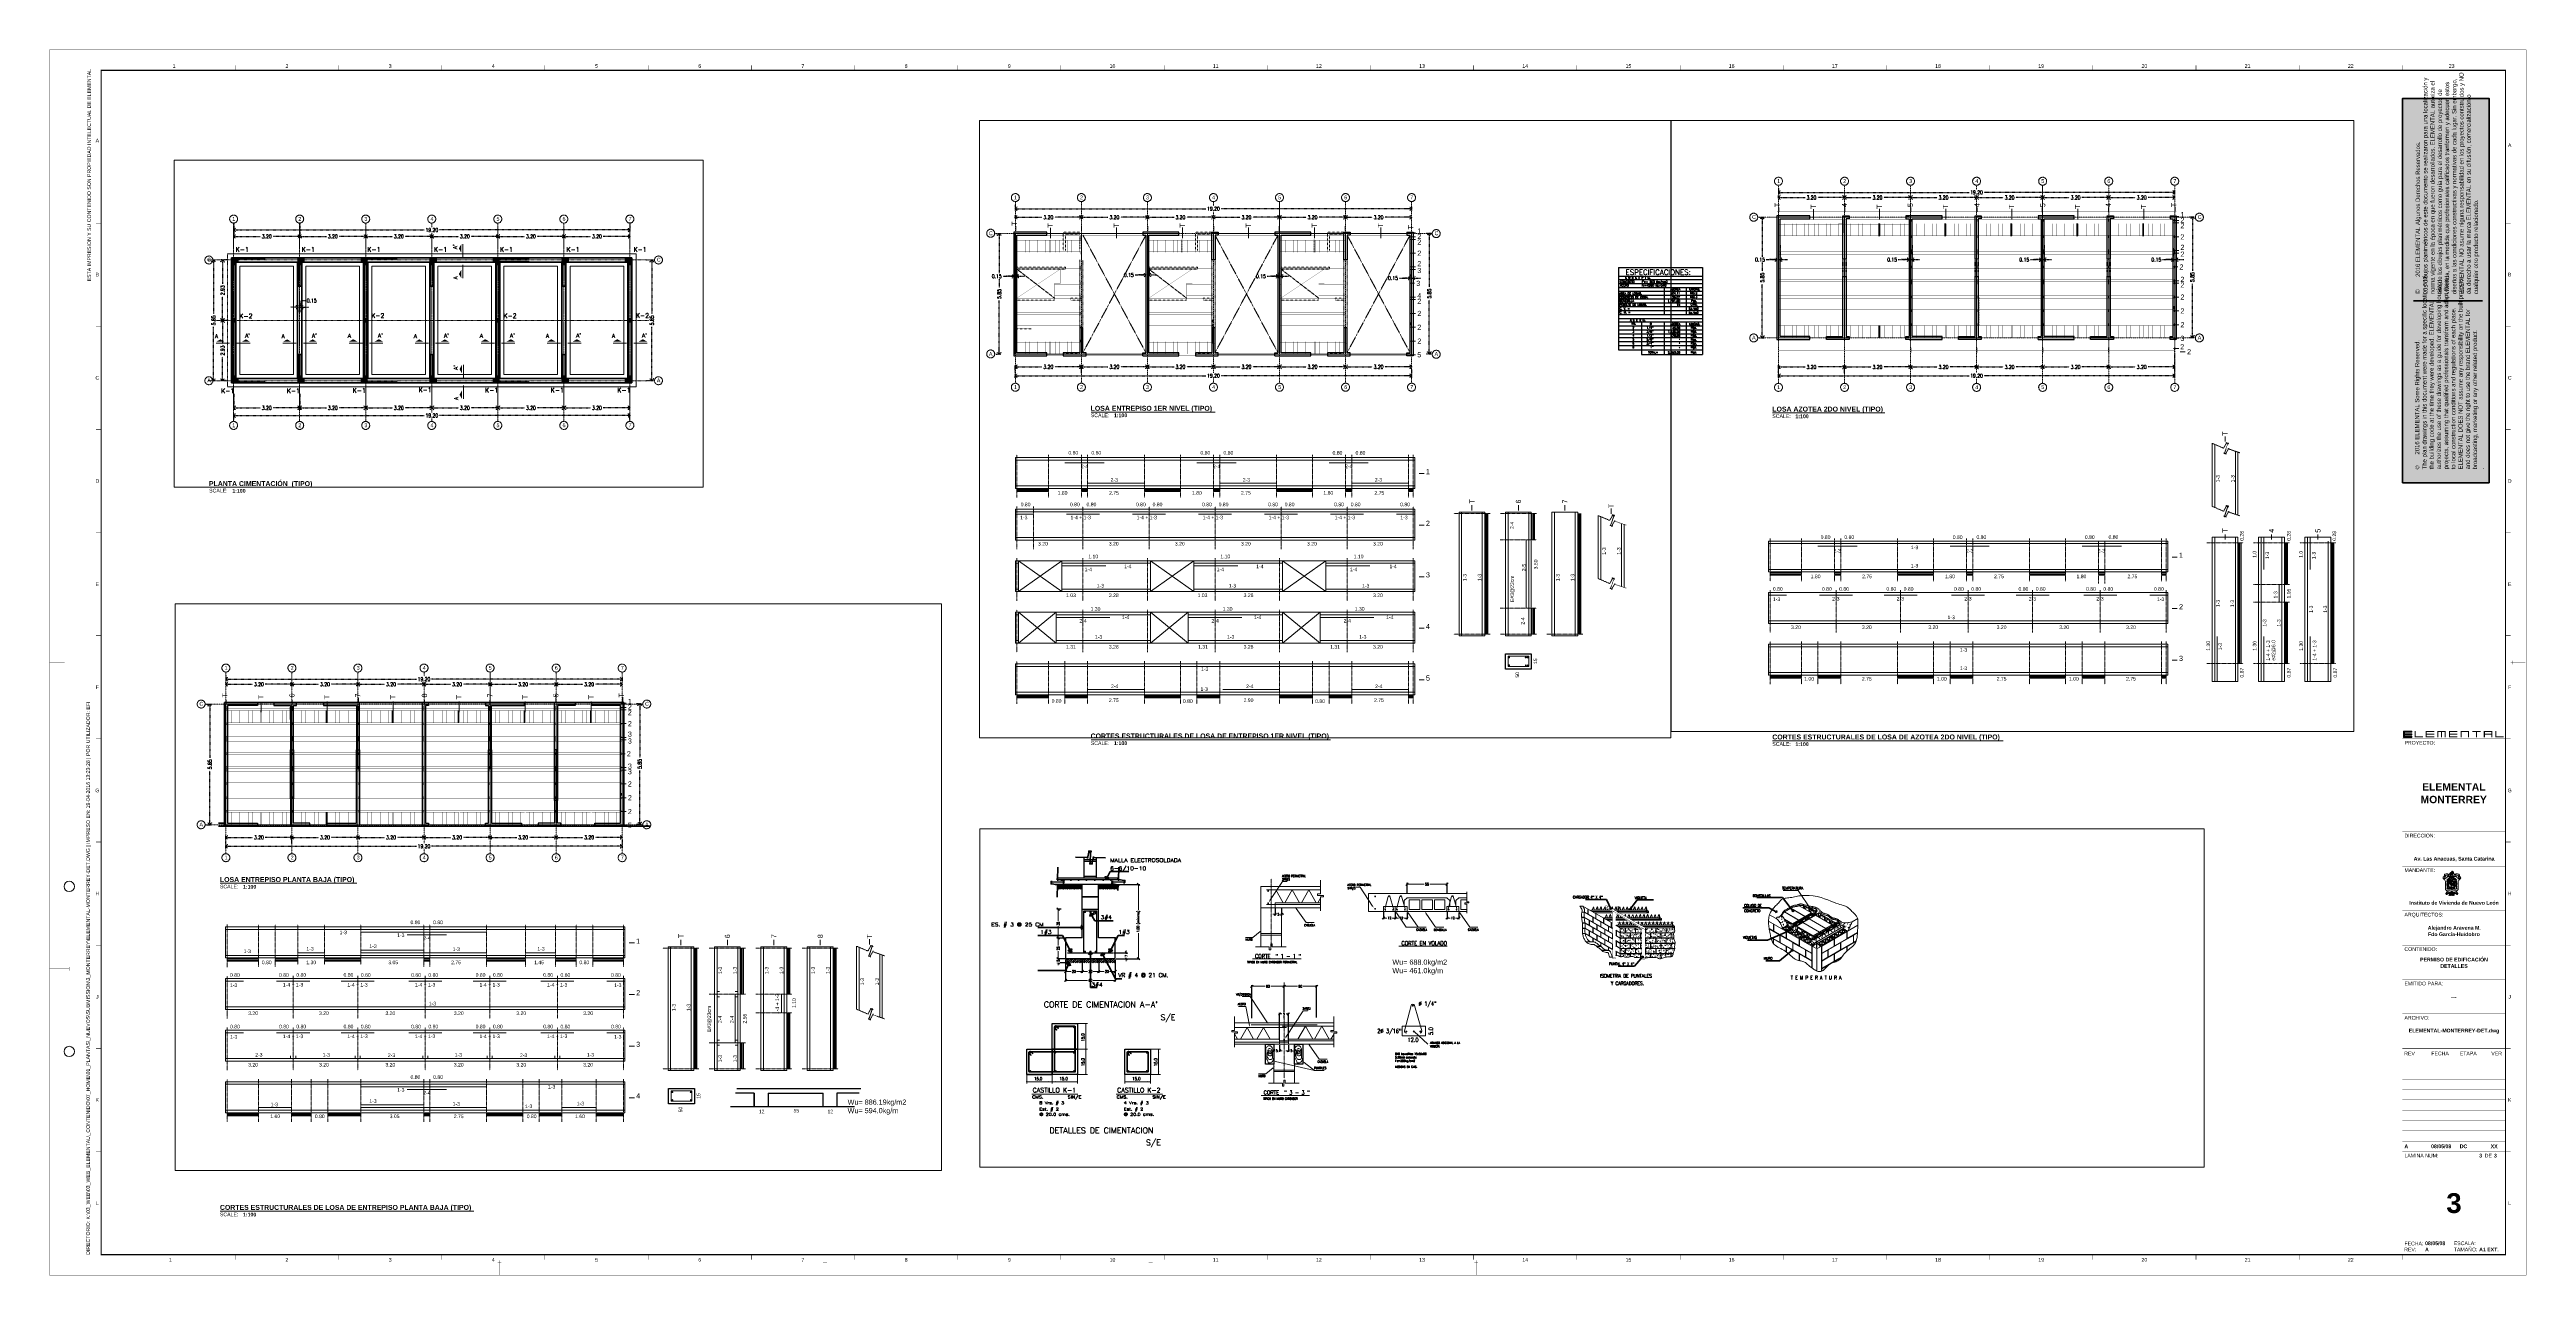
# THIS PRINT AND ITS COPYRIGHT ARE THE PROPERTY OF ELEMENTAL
# Paper-space layout '3 DETALLES' of a CAD drawing. Header units: metres. Extents: x 1062 to 2262, y 0 to 594.
# The model-space entities are those that its viewports show. They can reach past a viewport. Long polylines and large blocks are cut down to what shows.
import ezdxf
from ezdxf.enums import TextEntityAlignment as Align

# ---------------------------------------------------------------- set-up
doc = ezdxf.new("R2010")
doc.units = ezdxf.units.M
doc.header["$LTSCALE"] = 5
doc.header["$MEASUREMENT"] = 0
for name, pattern in [('CENTER2', [1.125, 0.75, -0.125, 0.125, -0.125]), ('DASHDOT', [1, 0.5, -0.25, 0, -0.25]), ('HIDDEN', [0.375, 0.25, -0.125])]:
    doc.linetypes.add(name, pattern=pattern)
doc.layers.get('0').update_dxf_attribs({"color": 30})
doc.layers.get('DEFPOINTS').update_dxf_attribs({"color": 210})
for name, color, linetype, lineweight in [('A-ANNO-DIMS', 3, 'Continuous', 18), ('A-ANNO-NOTE', 7, 'Continuous', 35), ('A-ANNO-SYMB', 3, 'Continuous', 18), ('A-ANNO-TEXT', 3, 'Continuous', 18), ('A-DETL-MBND', 3, 'Continuous', 18), ('A-DETL-MCUT', 4, 'Continuous', 25), ('A-DETL-PATT', 8, 'Continuous', 18), ('A-FLOR-FTPT', 6, 'Continuous', 70), ('A-FLOR-LEVL', 7, 'Continuous', 35), ('A-FLOR-OVHD', 3, 'HIDDEN', 18), ('A-FURN', 8, 'Continuous', 18), ('A-WALL-FULL', 7, 'Continuous', 35), ('G-ANNO-LOGO', 3, 'Continuous', 18), ('G-ANNO-SYMB', 3, 'Continuous', 18), ('G-ANNO-TEXT', 3, 'Continuous', 18), ('G-ANNO-TTLB', 3, 'Continuous', 18)]:
    doc.layers.add(name, color=color, linetype=linetype, lineweight=lineweight)
doc.layers.add('A-ANNO-NPLT', color=210, linetype='Continuous', lineweight=18, plot=False)
doc.layers.add('G-ANNO-NPLT', color=210, linetype='Continuous', lineweight=18, plot=False)
doc.styles.add('E-ARIAL', font='arial.ttf')
doc.styles.add('E-ARIAL-BOLD', font='')
doc.styles.add('E-ROMANS', font='romans.shx', dxfattribs={"width": 0.8})
doc.styles.get("Standard").update_dxf_attribs({"font": 'arial.ttf'})
doc.styles.get('E-ARIAL-BOLD').set_extended_font_data('Arial', bold=True)
doc.dimstyles.new('E-0050_TICK_24', dxfattribs={"dimscale": 0.001, "dimtxt": 120, "dimasz": 120, "dimexe": 60, "dimexo": 40, "dimgap": 60, "dimtad": 0, "dimzin": 0, "dimdsep": 46, "dimtxsty": 'E-ROMANS', "dimblk": 'OBLIQUE', "dimcen": 60, "dimclrd": 256, "dimclre": 256, "dimclrt": 256, "dimadec": 0, "dimazin": 0, "dimtfac": 1, "dimtmove": 1, "dimatfit": 3, "dimldrblk": 'OPEN90', "dimfxl": 1, "dimtfill": 1, "dimtolj": 1, "dimtzin": 0, "dimlwd": -1, "dimarcsym": 0})
doc.dimstyles.new('E-0100_ARW_18', dxfattribs={"dimscale": 0.001, "dimtxt": 180, "dimasz": 180, "dimexe": 90, "dimexo": 60, "dimgap": 90, "dimtad": 0, "dimzin": 0, "dimdsep": 46, "dimtxsty": 'E-ROMANS', "dimblk": 'OPEN90', "dimcen": 90, "dimclrd": 256, "dimclre": 256, "dimclrt": 256, "dimadec": 0, "dimazin": 0, "dimtfac": 1, "dimtmove": 1, "dimatfit": 3, "dimldrblk": 'OPEN90', "dimfxl": 1, "dimtfill": 1, "dimtolj": 1, "dimtzin": 0, "dimarcsym": 0})
doc.dimstyles.new('E-0100_TICK_12', dxfattribs={"dimscale": 0.001, "dimtxt": 120, "dimasz": 120, "dimexe": 60, "dimexo": 40, "dimgap": 60, "dimtad": 0, "dimzin": 0, "dimdsep": 46, "dimtxsty": 'E-ROMANS', "dimblk": 'OBLIQUE', "dimcen": 60, "dimclrd": 256, "dimclre": 256, "dimclrt": 256, "dimadec": 0, "dimazin": 0, "dimtfac": 1, "dimtmove": 1, "dimatfit": 3, "dimldrblk": 'OPEN90', "dimfxl": 1, "dimtfill": 1, "dimtolj": 1, "dimtzin": 0, "dimlwd": -1, "dimarcsym": 0})
pattern_1 = [(45, (-717.73885, -860.57857), (0, 0.176776695), [0.125, -0.125]), (45, (-717.772, -860.54543), (0, 0.176776695), [0.125, -0.125]), (45, (-717.80514, -860.51228), (0, 0.176776695), [0.125, -0.125]), (135, (-717.80514, -860.49018), (-0.176776695, 0), [0.125, -0.125]), (135, (-717.772, -860.45704), (-0.176776695, 0), [0.125, -0.125]), (135, (-717.73885, -860.42389), (-0.176776695, 0), [0.125, -0.125])]

# ---------------------------------------------------------------- blocks, each defined once
blk = doc.blocks.new('*U15')
at = {"layer": 'G-ANNO-LOGO'}
for points in [[(0, -1), (0, 0), (1.33, 0), (1.33, -0.17), (0.17, -0.17), (0.17, -0.42), (1.33, -0.42), (1.33, -0.58), (0.17, -0.58), (0.17, -0.83), (1.33, -0.83), (1.33, -1)], [(1.74, -1), (1.74, 0), (1.91, 0), (1.91, -0.83), (3.07, -0.83), (3.07, -1)], [(3.48, -1), (3.48, 0), (4.81, 0), (4.81, -0.17), (3.65, -0.17), (3.65, -0.42), (4.81, -0.42), (4.81, -0.58), (3.65, -0.58), (3.65, -0.83), (4.81, -0.83), (4.81, -1)], [(6.47, -1), (6.47, -0.17), (6.05, -0.17), (6.05, -1), (5.88, -1), (5.88, -0.17), (5.47, -0.17), (5.47, -1), (5.3, -1), (5.3, 0), (6.63, 0), (6.63, -1)], [(7.12, -1), (7.12, 0), (8.45, 0), (8.45, -0.17), (7.29, -0.17), (7.29, -0.42), (8.45, -0.42), (8.45, -0.58), (7.29, -0.58), (7.29, -0.83), (8.45, -0.83), (8.45, -1)], [(10.11, -1), (10.11, -0.17), (9.11, -0.17), (9.11, -1), (8.94, -1), (8.94, 0), (10.27, 0), (10.27, -1)], [(11.51, -0.17), (11.51, -1), (11.34, -1), (11.34, -0.17), (10.76, -0.17), (10.76, 0), (12.09, 0), (12.09, -0.17)], [(14.36, -1), (14.36, 0), (14.52, 0), (14.52, -0.83), (15.69, -0.83), (15.69, -1)]]:
    blk.add_hatch(color=256, dxfattribs=at).paths.add_polyline_path(points)
h = blk.add_hatch(color=256, dxfattribs=at)
edge = h.paths.add_edge_path()
edge.add_spline(control_points=[(13.74, -0.42), (13.74, -0.42), (12.74, -0.42), (12.74, -0.42), (12.74, -0.42), (12.74, -0.17), (12.74, -0.17), (12.74, -0.17), (13.74, -0.17), (13.74, -0.17), (13.74, -0.17), (13.74, -0.42), (13.74, -0.42)], knot_values=[0, 0, 0, 0, 1, 1, 1, 2, 2, 2, 3, 3, 3, 4, 4, 4, 4], degree=3, periodic=0)
edge = h.paths.add_edge_path(flags=16)
edge.add_spline(control_points=[(12.57, 0), (12.57, 0), (12.57, -1), (12.57, -1), (12.57, -1), (12.74, -1), (12.74, -1), (12.74, -1), (12.74, -0.58), (12.74, -0.58), (12.74, -0.58), (13.74, -0.58), (13.74, -0.58), (13.74, -0.58), (13.74, -1), (13.74, -1), (13.74, -1), (13.91, -1), (13.91, -1), (13.91, -1), (13.91, 0), (13.91, 0), (13.91, 0), (12.57, 0), (12.57, 0)], knot_values=[0, 0, 0, 0, 1, 1, 1, 2, 2, 2, 3, 3, 3, 4, 4, 4, 5, 5, 5, 6, 6, 6, 7, 7, 7, 8, 8, 8, 8], degree=3, periodic=0)
blk.add_lwpolyline([(0, 0), (0, -1)])
at = {"layer": 'A-ANNO-NPLT'}
blk.add_lwpolyline([(0, -1), (0, 0), (1.33, 0), (1.33, -0.17), (0.17, -0.17), (0.17, -0.42), (1.33, -0.42), (1.33, -0.58), (0.17, -0.58), (0.17, -0.83), (1.33, -0.83), (1.33, -1), (0, -1)], close=True, dxfattribs=at)
blk = doc.blocks.new('B-FOLD_MARK')
at = {"layer": 'A-ANNO-SYMB', "const_width": 0.13, "flags": 128}
for points in [[(1518.1, -686.7), (1519.9, -686.7)], [(1519, -685.8), (1519, -693)]]:
    blk.add_lwpolyline(points, dxfattribs=at)
blk = doc.blocks.new('B-HOLE_PUNCHER')
at = {"const_width": 0.18, "flags": 128}
for points in [[(3.6, 144.5), (13.1, 144.5)], [(13.1, 145.4), (13.1, 143.6)]]:
    blk.add_lwpolyline(points, dxfattribs=at)
blk = doc.blocks.new('*U19')
at = {"layer": 'G-ANNO-TTLB', "const_width": 0.18}
for points in [[(0, -2), (0, 0)], [(10, 0), (10, -2)], [(25, 0), (25, -2)]]:
    blk.add_lwpolyline(points, dxfattribs=at)
at = {"layer": 'G-ANNO-TTLB'}
blk.add_lwpolyline([(50, 0, 0.48, 0.48, 0), (50, -2, 0.48, 0.48, 0)], format="xyseb", dxfattribs=at)
at = {"layer": 'G-ANNO-TEXT', "style": 'E-ARIAL'}
blk.add_text('0', height=1.8, dxfattribs=at).set_placement((1, -1), align=Align.TOP_CENTER)
for s, p in [('10mm', (10, -2)), ('25mm', (26, -2))]:
    blk.add_text(s, height=1.8, dxfattribs=at).set_placement(p)
blk.add_text('50mm', height=1.8, dxfattribs=at).set_placement((50, -2), align=Align.RIGHT)
blk = doc.blocks.new('B-LAM_A1_ext1')
at = {"layer": 'G-ANNO-NPLT', "const_width": 0.18}
for points in [[(0, 594), (-1200, 594)], [(-1200, 0), (-1200, 594)], [(0, 0), (0, 594)], [(0, 0), (-1200, 0)]]:
    blk.add_lwpolyline(points, dxfattribs=at)
at = {"layer": 'G-ANNO-TTLB', "const_width": 0.18, "flags": 128}
for points in [[(-1200, 578.5), (-1200, 576)], [(-1110, 586.5), (-1110, 584)], [(-1060, 586.5), (-1060, 584)], [(-1010, 586.5), (-1010, 584)], [(-960, 586.5), (-960, 584)], [(-910, 586.5), (-910, 584)], [(-860, 586.5), (-860, 584)], [(-810, 586.5), (-810, 584)], [(-760, 586.5), (-760, 584)], [(-710, 586.5), (-710, 584)], [(-660, 586.5), (-660, 584)], [(-610, 586.5), (-610, 584)], [(-560, 586.5), (-560, 584)], [(-510, 586.5), (-510, 584)], [(-460, 586.5), (-460, 584)], [(-410, 586.5), (-410, 584)], [(-360, 586.5), (-360, 584)], [(-310, 586.5), (-310, 584)], [(-260, 586.5), (-260, 584)], [(-210, 586.5), (-210, 584)], [(-160, 586.5), (-160, 584)], [(-110, 586.5), (-110, 584)], [(-60, 586.5), (-60, 584)], [(-1175, 510), (-1177.5, 510)], [(-7.5, 510), (-10, 510)], [(-1175, 460), (-1177.5, 460)], [(-7.5, 460), (-10, 460)], [(-1175, 410), (-1177.5, 410)], [(-7.5, 410), (-10, 410)], [(-1175, 360), (-1177.5, 360)], [(-7.5, 360), (-10, 360)], [(-1175, 310), (-1177.5, 310)], [(-7.5, 310), (-10, 310)], [(-1175, 260), (-1177.5, 260)], [(-7.5, 260), (-10, 260)], [(-7.5, 260), (-10, 260)], [(-1175, 210), (-1177.5, 210)], [(-7.5, 210), (-10, 210)], [(-1175, 160), (-1177.5, 160)], [(-7.5, 160), (-10, 160)], [(-1175, 110), (-1177.5, 110)], [(-7.5, 110), (-10, 110)], [(-1175, 60), (-1177.5, 60)], [(-7.5, 60), (-10, 60)], [(-1110, 10), (-1110, 7.5)], [(-1060, 10), (-1060, 7.5)], [(-1010, 10), (-1010, 7.5)], [(-960, 10), (-960, 7.5)], [(-910, 10), (-910, 7.5)], [(-860, 10), (-860, 7.5)], [(-810, 10), (-810, 7.5)], [(-760, 10), (-760, 7.5)], [(-710, 10), (-710, 7.5)], [(-660, 10), (-660, 7.5)], [(-610, 10), (-610, 7.5)], [(-560, 10), (-560, 7.5)], [(-510, 10), (-510, 7.5)], [(-460, 10), (-460, 7.5)], [(-410, 10), (-410, 7.5)], [(-360, 10), (-360, 7.5)], [(-310, 10), (-310, 7.5)], [(-260, 10), (-260, 7.5)], [(-210, 10), (-210, 7.5)], [(-160, 10), (-160, 7.5)], [(-110, 10), (-110, 7.5)], [(-60, 10), (-60, 7.5)]]:
    blk.add_lwpolyline(points, dxfattribs=at)
at = {"layer": 'G-ANNO-TTLB', "const_width": 0.5, "flags": 128}
blk.add_lwpolyline([(-1175, 584), (-1175, 10), (-10, 10), (-10, 584)], close=True, dxfattribs=at)
at = {"layer": 'G-ANNO-TTLB'}
for points, const_width in [([(-10, 260), (-60, 260)], 0.18), ([(-10, 215), (-60, 215)], 0.18), ([(-10, 198.3), (-60, 198.3)], 0.18), ([(-10, 176.7), (-60, 176.7)], 0.18), ([(-60, 176.7), (-10, 176.7)], 0.18), ([(-60, 160), (-10, 160)], 0.18), ([(-60, 160), (-10, 160)], 0.18), ([(-60, 160), (-10, 160)], 0.18), ([(-60, 160), (-10, 160)], 0.18), ([(-60, 143.3), (-10, 143.3)], 0.18), ([(-60, 126.7), (-10, 126.7)], 0.18), ([(-60, 126.7), (-10, 126.7)], 0.18), ([(-60, 110), (-10, 110)], 0.18), ([(-60, 105), (-10, 105)], 0.12), ([(-60, 100), (-10, 100)], 0.12), ([(-60, 95), (-10, 95)], 0.12), ([(-60, 90), (-10, 90)], 0.12), ([(-60, 85), (-10, 85)], 0.12), ([(-60, 80), (-10, 80)], 0.12), ([(-60, 75), (-10, 75)], 0.12), ([(-60, 70), (-10, 70)], 0.12), ([(-60, 65), (-10, 65)], 0.12), ([(-60, 60), (-10, 60)], 0.18), ([(-60, 60), (-10, 60)], 0.18), ([(-483.5, 10), (-64.5, 10)], 0.18)]:
    blk.add_lwpolyline(points, dxfattribs=dict(at, const_width=const_width))
for centre in [(-1190.5, 188.5), (-1190.5, 108.5)]:
    blk.add_circle(centre, 2.5, dxfattribs=at)
at = {"layer": 'G-ANNO-LOGO', "xscale": 3.1, "yscale": 3.1, "zscale": 3.1}
blk.add_blockref('*U15', (-59.5, 263.8), dxfattribs=at)
at = {"layer": 'G-ANNO-TTLB', "xscale": -1, "rotation": 270}
blk.add_blockref('B-FOLD_MARK', (-507, -1222), dxfattribs=at)
at = {"layer": 'G-ANNO-TTLB', "rotation": 90}
blk.add_blockref('B-FOLD_MARK', (-693.4, -1222), dxfattribs=at)
at = {"layer": 'G-ANNO-TTLB'}
for name, p in [('B-HOLE_PUNCHER', (-1203.6, 4)), ('B-FOLD_MARK', (-2501, 693)), ('B-FOLD_MARK', (-2343.3, 693)), ('B-FOLD_MARK', (-2185.5, 693)), ('B-FOLD_MARK', (-2027.8, 693))]:
    blk.add_blockref(name, p, dxfattribs=at)
at = {"layer": 'G-ANNO-TTLB', "xscale": 0.01, "yscale": 0.01, "zscale": 0.01}
blk.add_blockref('*U19', (-60, 10), dxfattribs=at)
at = {"layer": 'G-ANNO-TEXT', "style": 'E-ARIAL'}
for s, p in [('1', (-1139.7, 586.1)), ('2', (-1085, 586.1)), ('3', (-1035, 586.1)), ('4', (-985, 586.1)), ('5', (-935, 586.1)), ('6', (-885, 586.1)), ('7', (-835, 586.1)), ('8', (-785, 586.1)), ('9', (-735, 586.1)), ('10', (-685, 586.1)), ('11', (-635, 586.1)), ('12', (-585, 586.1)), ('13', (-535, 586.1)), ('14', (-485, 586.1)), ('15', (-435, 586.1)), ('16', (-385, 586.1)), ('17', (-335, 586.1)), ('18', (-285, 586.1)), ('19', (-235, 586.1)), ('20', (-185, 586.1)), ('21', (-135, 586.1)), ('22', (-85, 586.1)), ('23', (-36.1, 586.1)), ('A', (-1176.9, 550)), ('A', (-8, 547.7)), ('B', (-1176.9, 485)), ('B', (-8, 485)), ('C', (-1176.9, 435)), ('C', (-8, 435)), ('D', (-1176.9, 385)), ('D', (-8, 385)), ('E', (-1176.9, 335)), ('E', (-8, 335)), ('F', (-1176.9, 285)), ('F', (-8, 285)), ('G', (-1176.9, 235)), ('G', (-8, 235)), ('H', (-1176.9, 185)), ('H', (-8, 185)), ('J', (-1176.9, 135)), ('J', (-8, 135)), ('K', (-1176.9, 85)), ('K', (-8, 85)), ('L', (-1176.9, 35)), ('L', (-8, 35)), ('1', (-1141.5, 7.5)), ('2', (-1085, 7.5)), ('3', (-1035, 7.5)), ('4', (-985, 7.5)), ('5', (-935, 7.5)), ('6', (-885, 7.5)), ('7', (-835, 7.5)), ('8', (-785, 7.5)), ('9', (-735, 7.5)), ('10', (-685, 7.5)), ('11', (-635, 7.5)), ('12', (-585, 7.5)), ('13', (-535, 7.5)), ('14', (-485, 7.5)), ('15', (-435, 7.5)), ('16', (-385, 7.5)), ('17', (-335, 7.5)), ('18', (-285, 7.5)), ('19', (-235, 7.5)), ('20', (-185, 7.5)), ('21', (-135, 7.5)), ('22', (-85, 7.5))]:
    blk.add_text(s, height=1.8, dxfattribs=at).set_placement(p, align=Align.MIDDLE_CENTER)
for s, p in [('PROYECTO:', (-59, 259)), ('DIRECCION:', (-59, 214)), ('MANDANTE:', (-59, 197.3)), ('ARQUITECTOS:', (-59, 175.7)), ('CONTENIDO:', (-59, 159)), ('EMITIDO PARA:', (-59, 142.3)), ('ARCHIVO:', (-59, 125.7)), ('LAMINA NUM:', (-59, 58.9))]:
    blk.add_text(s, height=1.8, dxfattribs=at).set_placement(p, align=Align.TOP_LEFT)
at = {"layer": 'G-ANNO-TEXT'}
for s, style, p in [('REV', 'E-ARIAL', (-59.1, 107.5)), ('FECHA', 'E-ARIAL', (-46, 107.5)), ('ETAPA', 'E-ARIAL', (-32.2, 107.5)), ('VER', 'E-ARIAL', (-16.9, 107.5)), ('DE', 'E-ARIAL', (-20.1, 58)), ('REV:', 'E-ARIAL', (-59.1, 12.5)), ('FECHA:', 'E-ARIAL', (-59, 15.4)), ('TAMAÑO:', 'E-ARIAL', (-35.1, 12.5)), ('ESCALA:', 'E-ARIAL', (-35.1, 15.5)), ('A1 EXT.', 'E-ARIAL-BOLD', (-22.8, 12.5))]:
    blk.add_text(s, height=1.8, dxfattribs=dict(at, style=style)).set_placement(p, align=Align.MIDDLE_LEFT)
at = {"layer": 'G-ANNO-TEXT', "insert": (-1181.8, 584.7), "char_height": 1.8, "width": 119.923, "attachment_point": 3, "rotation": 90, "style": 'E-ARIAL'}
blk.add_mtext('ESTA IMPRESION Y SU CONTENIDO SON PROPIEDAD INTELECTUAL DE ELEMENTAL', dxfattribs=at)
at = {"layer": 'G-ANNO-TEXT', "insert": (-1182.3, 9.9), "char_height": 1.8, "attachment_point": 1, "rotation": 90, "style": 'E-ARIAL'}
blk.add_mtext_dynamic_manual_height_columns('DIRECTORIO: K:\\\\03_WEB\\\\03_WEB_ELEMENTAL\\\\_CONTENIDO\\\\07_HOME\\\\01_PLANTAS\\\\_NUEVOS\\\\SUBMISSION\\\\3_MONTERREY\\\\ELEMENTAL-MONTERREY-DET.DWG | IMPRESO EN: 19-04-2016 13:23:28 | POR UTILIZADOR: EFI', width=325.407, gutter_width=9, heights=[0], dxfattribs=at)
at = {"layer": 'G-ANNO-TEXT', "style": 'E-ARIAL-BOLD'}
for tag, p, height in [('PROJECT_TITLE_001', (-55.3, 232.3), 3.6), ('SITE_001', (-37.8, 200.8), 1.8), ('ARCHITECTS_001', (-43.1, 168.9), 1.8), ('CLIENT_001', (-39.6, 177.2), 1.8), ('ARCHITECTS_002', (-43.2, 165.9), 1.8), ('DRAWING_TITLE_001', (-45.4, 151), 1.8), ('DESIGN_STAGE_001', (-44.9, 134.3), 1.8), ('FILENAME_001', (-56.9, 117.7), 1.8)]:
    blk.add_attdef(tag, p, '', height=height, dxfattribs=at)
for tag, p in [('VERSION_9', (-59, 102.5)), ('VERSION_8', (-59, 97.5)), ('DATE_9', (-46.1, 102.5)), ('DATE_8', (-46.1, 97.5)), ('STAGE_9', (-32.2, 102.5)), ('STAGE_8', (-32.2, 97.5)), ('CHECKED_BY_9', (-17.3, 102.5)), ('CHECKED_BY_8', (-17.3, 97.5)), ('VERSION_7', (-59, 92.5)), ('VERSION_6', (-59, 87.5)), ('DATE_7', (-46.1, 92.5)), ('DATE_6', (-46.1, 87.5)), ('STAGE_7', (-32.2, 92.5)), ('STAGE_6', (-32.2, 87.5)), ('CHECKED_BY_7', (-17.3, 92.5)), ('CHECKED_BY_6', (-17.3, 87.5)), ('VERSION_5', (-59, 82.5)), ('VERSION_4', (-59, 77.5)), ('VERSION_3', (-59, 72.5)), ('DATE_5', (-46.1, 82.5)), ('DATE_4', (-46.1, 77.5)), ('DATE_3', (-46.1, 72.5)), ('STAGE_5', (-32.2, 82.5)), ('STAGE_4', (-32.2, 77.5)), ('STAGE_3', (-32.2, 72.5)), ('CHECKED_BY_5', (-17.3, 82.5)), ('CHECKED_BY_4', (-17.3, 77.5)), ('CHECKED_BY_3', (-17.3, 72.5)), ('VERSION_2', (-59, 67.5)), ('VERSION_1', (-59, 62.5)), ('DATE_2', (-46.1, 67.5)), ('DATE_1', (-46.1, 62.5)), ('STAGE_2', (-32.2, 67.5)), ('STAGE_1', (-32.2, 62.5)), ('CHECKED_BY_2', (-17.3, 67.5)), ('CHECKED_BY_1', (-17.3, 62.5)), ('SHEET_TOTAL', (-15.7, 58)), ('DATE', (-49, 15.5)), ('REV', (-49, 12.5)), ('SCALE', (-22.8, 15.5))]:
    blk.add_attdef(tag, text='', height=1.8, dxfattribs=at).set_placement(p, align=Align.MIDDLE_LEFT)
blk.add_attdef('SHEET_COPY', text='', height=1.8, dxfattribs=at).set_placement((-21.4, 58), align=Align.MIDDLE_RIGHT)
blk.add_attdef('SHEET', text='', height=9.6, dxfattribs=at).set_placement((-35, 35), align=Align.MIDDLE_CENTER)
blk = doc.blocks.new('LOGOS')
at = {"layer": 'G-ANNO-SYMB'}
for p, q in [((-28.4, 9), (-29.4, 7.7)), ((-28.9, 7.4), (-28.4, 7.9)), ((-27.6, 7.8), (-28.3, 6.9)), ((-28.1, 17), (-25.1, 17)), ((-28.1, 14.1), (-27.6, 14.1)), ((-28.1, 12.8), (-28, 12.9)), ((-28, 12.2), (-27.4, 12.9)), ((-28, 12.3), (-27.5, 12.9)), ((-27.9, 12.1), (-27.2, 12.9)), ((-27.8, 12.1), (-27, 12.9)), ((-27.6, 14.3), (-26.4, 14.3)), ((-27.6, 14.2), (-26.4, 14.2)), ((-27.5, 14.4), (-26.4, 14.4)), ((-27.4, 15.4), (-27.4, 14.4)), ((-27.4, 12), (-26.5, 12.9)), ((-27.3, 16.4), (-26.7, 16.4)), ((-27.3, 16.4), (-26.7, 16.4)), ((-27.3, 16.3), (-27.3, 15.6)), ((-27.3, 16.3), (-26.7, 16.3)), ((-27.3, 16.3), (-26.7, 16.3)), ((-27.2, 12), (-26.4, 12.9)), ((-27, 12), (-26.2, 12.9)), ((-26.9, 12), (-26, 12.9)), ((-26.7, 16.3), (-26.7, 15.6)), ((-26.6, 15.4), (-26.6, 14.5)), ((-26.4, 14.1), (-23.9, 14.1)), ((-26.4, 12), (-25.5, 12.9)), ((-26.2, 12), (-25.4, 12.9)), ((-26.1, 12), (-25.2, 12.9)), ((-25.9, 12), (-25, 12.9)), ((-25.4, 14.1), (-25.1, 14.1)), ((-25.4, 12), (-24.5, 12.9)), ((-25.2, 13.3), (-25.2, 12.9)), ((-25.2, 12), (-24.4, 12.9)), ((-25.1, 18.8), (-25.1, 16.3)), ((-25.1, 12), (-24.2, 12.9)), ((-24.9, 12), (-24, 12.9)), ((-24.8, 15.8), (-23.7, 15.1)), ((-24.6, 19.3), (-22.8, 19.3)), ((-24.5, 11.9), (-23.7, 12.7)), ((-24.4, 11.8), (-23.7, 12.6)), ((-24.3, 11.8), (-23.7, 12.4)), ((-24.1, 11.8), (-23.7, 12.2)), ((-23.9, 14), (-23.9, 14.2)), ((-23.9, 14.2), (-23.7, 14.2)), ((-23.8, 11.6), (-23.7, 11.7)), ((-23.7, 22.5), (-23.7, 19.3)), ((-22.5, 15.8), (-23.7, 15.1)), ((-23.7, 15.1), (-23.7, 11.6)), ((-23.7, 11.6), (-23.7, 11.6)), ((-22.5, 13.8), (-22.7, 13.8)), ((-22.5, 13.2), (-22.7, 13.2)), ((-22.3, 18.8), (-22.3, 16.3)), ((-22.3, 17), (-19.2, 17)), ((-22.2, 13.8), (-21.5, 13.9)), ((-22.1, 13.2), (-21.5, 13.1)), ((-19.7, 7.8), (-19, 6.9)), ((-18.9, 9), (-17.9, 7.7)), ((-18.4, 7.4), (-18.9, 7.9))]:
    blk.add_line(p, q, dxfattribs=at)
for points in [[(-31.7, 21.9, -0.56245), (-32, 22.3, 0.74953), (-32.1, 22.6, -0.301338), (-32.1, 23.4, -0.185992), (-31.2, 24.2, 0.171574), (-31.3, 23.7, -0.152669), (-31, 24.1, -0.098943), (-30.8, 24.1, 1.000522), (-30.8, 24, -0.716909), (-30.6, 24, -0.257032), (-29.5, 24.4, 0.300907), (-30.2, 23.4, -0.229831), (-30.7, 22.7, 0.136236), (-31.7, 22.3, 0.331425)], [(-29.8, 25.1, -0.129254), (-27.5, 25.2, 0.515682), (-26.3, 26.6, -0.287531), (-27, 26.1, -0.1804), (-27.4, 26.2, -0.615964), (-27.5, 26.6, 0.327814), (-28.6, 26.3, 0.517257), (-28.7, 26.6, 0.270133), (-29.7, 26.5, -0.720244), (-29.9, 26.5, 0.744107), (-30.8, 25.4, 0.509648), (-30.8, 24.8, 0.486567), (-30.4, 24.5, -0.325113)], [(-25.1, 25.9, 0.218923), (-25.1, 26.5, 0.248678)], [(-24.8, 25.7, 0.17707), (-24.8, 26.5, 0.201137)], [(-24.5, 25.7, 0.167217), (-24.5, 26.5, 0.189944)], [(-24.2, 25.7, 0.174504), (-24.2, 26.5, 0.198222)], [(-23.8, 25.8, 0.191099), (-23.8, 26.5, 0.217072)], [(-23.5, 26, 0.207568), (-23.4, 26.6, 0.23578)], [(-17.5, 25.1, 0.129254), (-19.9, 25.2, -0.515682), (-21, 26.6, 0.287531), (-20.4, 26.1, 0.1804), (-19.9, 26.2, 0.615964), (-19.8, 26.6, -0.327814), (-18.8, 26.3, -0.517257), (-18.6, 26.6, -0.270133), (-17.6, 26.5, 0.720244), (-17.4, 26.5, -0.744107), (-16.5, 25.4, -0.509648), (-16.5, 24.8, -0.486567), (-16.9, 24.5, 0.325113)], [(-15.6, 21.9, 0.56245), (-15.3, 22.3, -0.74953), (-15.2, 22.6, 0.301338), (-15.2, 23.4, 0.185992), (-16.1, 24.2, -0.171574), (-16, 23.7, 0.152669), (-16.4, 24.1, 0.098943), (-16.6, 24.1, -1.000522), (-16.6, 24, 0.716909), (-16.8, 24, 0.257032), (-17.9, 24.4, -0.300907), (-17.1, 23.4, 0.229831), (-16.6, 22.7, -0.136236), (-15.6, 22.3, -0.331425)], [(-27.2, 16), (-26.9, 16, 1.116286)], [(-26.8, 15.2, 0.414214), (-26.8, 15.3), (-27.1, 15.3, 0.414214), (-27.2, 15.2), (-27.2, 14.6, 0.414214), (-27.1, 14.5), (-26.8, 14.5, 0.414214), (-26.8, 14.6)]]:
    blk.add_lwpolyline(points, format="xyb", close=True, dxfattribs=at)
for points in [[(-21.1, 24.3), (-19.3, 24.3), (-19.3, 24.3, 0.267803), (-15.7, 21.6, 0.28577), (-17.4, 19.2), (-17.4, 12.6, -0.414214), (-19.8, 10.2), (-21.9, 10.2, 0.245967), (-23.7, 9.3, 0.245967), (-25.5, 10.2), (-27.5, 10.2, -0.414214), (-29.9, 12.6), (-29.9, 19.2, 0.28577), (-31.6, 21.6, 0.267803), (-28, 24.3), (-26.1, 24.3)], [(-23.4, 22.7), (-20.6, 22.7, 0.144958), (-18.9, 20.7, 0.084158), (-19.2, 19.2), (-19.2, 12.6, -0.414214), (-19.8, 12), (-21.9, 12, 0.11779), (-23.7, 11.6, 0.11779), (-25.5, 12), (-27.5, 12, -0.414214), (-28.1, 12.6), (-28.1, 19.2, 0.084158), (-28.5, 20.7, 0.144958), (-26.7, 22.7), (-25.1, 22.7)], [(-27.2, 16), (-26.9, 16, 1.269231), (-27.2, 16, 1.269231)], [(-22.7, 18.1), (-22.8, 17.9), (-22.9, 17.9), (-22.9, 17.9), (-22.9, 17.8), (-22.9, 17.8), (-23, 17.8), (-23, 17.8), (-23, 17.6), (-23.1, 17.5), (-23.2, 17.5), (-23.2, 17.5), (-23.3, 17.3), (-23.3, 17.3), (-23.3, 17.3), (-23.4, 17.1), (-23.4, 17), (-23.3, 17), (-23.2, 17), (-23.2, 17.2), (-23.2, 17.2), (-23, 17.4), (-22.9, 17.4), (-22.9, 17.4), (-22.9, 17.5), (-22.9, 17.6), (-22.8, 17.6), (-22.7, 17.7), (-22.7, 17.9), (-22.6, 18, 0.346564), (-22.6, 18.1, 0.415788), (-22.7, 18.1, 0.397089)], [(-22.6, 12.8), (-22.4, 12.8), (-22.4, 13), (-22.6, 13, 0.403722), (-22.8, 12.9, 0.224227), (-22.7, 12.8, 0.70726), (-22.6, 12.8, -2.019441)]]:
    blk.add_lwpolyline(points, format="xyb", dxfattribs=at)
for points in [[(-21.1, 24.3), (-21.1, 24.3), (-21.5, 24), (-21.7, 23.6), (-21.9, 23.2), (-22.4, 23.1), (-22.8, 23.2), (-23, 23.1), (-23.3, 22.8), (-23.9, 22.3), (-24.4, 22.2), (-24.8, 22.3), (-24.9, 22.6), (-25, 22.6), (-25.4, 23), (-25.4, 23.2), (-25.6, 23.3), (-25.9, 23.5), (-26.2, 23.7), (-26.2, 24.2), (-26, 24.5), (-25.7, 24.5)], [(-20.8, 24.3), (-20.8, 24.4), (-21, 24.5), (-21.2, 24.5), (-21.6, 24.1), (-21.8, 23.7), (-22.1, 23.4), (-22.4, 23.3), (-22.8, 23.4), (-23.1, 23.2), (-23.4, 23), (-23.9, 22.5), (-24.4, 22.4), (-24.6, 22.4), (-24.7, 22.6), (-24.7, 22.7), (-24.9, 22.8), (-25.2, 23.1), (-25.3, 23.3), (-25.5, 23.4), (-25.8, 23.6), (-26, 23.8), (-26, 24.1), (-25.8, 24.4), (-25.7, 24.5)], [(-25.7, 24.5), (-25.2, 24.7)], [(-25.2, 27.5), (-25.3, 27.5), (-25.3, 27.4), (-25.4, 27.4), (-25.4, 27.3), (-25.4, 27.3), (-25.5, 27.2), (-25.5, 27.2), (-25.5, 27.2), (-25.5, 27.1), (-25.5, 27.1), (-25.5, 27), (-25.6, 27), (-25.6, 26.9), (-25.6, 26.9), (-25.6, 26.8), (-25.6, 26.8), (-25.6, 26.8), (-25.6, 26.7), (-25.6, 26.6), (-25.6, 26.6), (-25.6, 26.5), (-25.6, 26.5), (-25.6, 26.4), (-25.5, 26.4), (-25.5, 26.4), (-25.5, 26.3), (-25.5, 26.3), (-25.5, 26.2), (-25.5, 26.2), (-25.4, 26.1), (-25.4, 26.1), (-25.4, 26), (-25.3, 26), (-25.3, 26), (-25.2, 25.9), (-25.2, 25.9), (-25.2, 25.8), (-25.1, 25.8), (-25.1, 25.8), (-25, 25.7), (-25, 25.7), (-24.9, 25.7), (-24.9, 25.6), (-24.8, 25.6), (-24.7, 25.6), (-24.7, 25.6), (-24.6, 25.6), (-24.6, 25.6), (-24.5, 25.6), (-24.4, 25.6), (-24.4, 25.6), (-24.3, 25.6), (-24.3, 25.6), (-24.2, 25.6), (-24.1, 25.6), (-24.1, 25.6), (-24, 25.6), (-24, 25.6), (-23.9, 25.6), (-23.9, 25.6), (-23.8, 25.6), (-23.8, 25.6), (-23.8, 25.7), (-23.7, 25.7), (-23.7, 25.7), (-23.7, 25.7), (-23.6, 25.7), (-23.6, 25.7), (-23.6, 25.7), (-23.5, 25.8), (-23.5, 25.8), (-23.5, 25.8), (-23.4, 25.8), (-23.4, 25.9), (-23.3, 25.9), (-23.3, 25.9), (-23.3, 25.9), (-23.2, 26), (-23.2, 26), (-23.2, 26.1), (-23.1, 26.1), (-23.1, 26.1), (-23.1, 26.2), (-23.1, 26.2), (-23.1, 26.3), (-23, 26.3), (-23, 26.4), (-23, 26.4), (-23, 26.4), (-23, 26.5), (-23, 26.5), (-23, 26.5), (-23, 26.6), (-23, 26.6), (-23, 26.6), (-23, 26.7), (-22.9, 26.7), (-22.9, 26.7), (-22.9, 26.8), (-23, 26.8), (-23, 26.9), (-23, 26.9), (-23, 26.9), (-23, 27), (-23, 27), (-23, 27.1), (-23, 27.1), (-23, 27.1), (-23, 27.2), (-23.1, 27.2), (-23.1, 27.2), (-23.1, 27.3), (-23.1, 27.3), (-23.1, 27.3), (-23.2, 27.4), (-23.2, 27.4), (-23.2, 27.4), (-23.3, 27.4), (-23.3, 27.5), (-23.3, 27.5), (-23.4, 27.5), (-23.4, 27.5), (-23.5, 27.5), (-23.5, 27.6), (-23.6, 27.6), (-23.7, 27.6), (-23.8, 27.6), (-24, 27.6), (-24.1, 27.6), (-24.3, 27.6), (-24.5, 27.6), (-24.6, 27.6), (-24.8, 27.6), (-24.9, 27.5), (-25.1, 27.5), (-25.2, 27.5)], [(-25.1, 27.4), (-24.9, 27.4), (-24.7, 27.4), (-24.5, 27.4), (-24.3, 27.4), (-24.2, 27.4), (-24.1, 27.4), (-24, 27.4), (-23.9, 27.4), (-23.8, 27.4), (-23.7, 27.4), (-23.7, 27.4), (-23.6, 27.4), (-23.6, 27.4), (-23.6, 27.3), (-23.5, 27.3), (-23.5, 27.3), (-23.5, 27.3), (-23.5, 27.3), (-23.5, 27.2), (-23.4, 27.2), (-23.4, 27.2), (-23.4, 27.2), (-23.4, 27.1), (-23.4, 27.1), (-23.4, 27.1), (-23.4, 27), (-23.4, 27), (-23.4, 27), (-23.4, 27), (-23.4, 26.9), (-23.4, 26.9), (-23.4, 26.9), (-23.4, 26.9), (-23.4, 26.8), (-23.4, 26.8), (-23.4, 26.8), (-23.5, 26.8), (-23.5, 26.8), (-23.5, 26.7), (-23.5, 26.7), (-23.6, 26.7), (-23.6, 26.7), (-23.6, 26.7), (-23.7, 26.7), (-23.7, 26.7), (-23.7, 26.6), (-23.8, 26.6), (-23.8, 26.6), (-23.9, 26.6), (-24, 26.6), (-24, 26.6), (-24.1, 26.6), (-24.2, 26.6), (-24.2, 26.6), (-24.3, 26.6), (-24.4, 26.6), (-24.4, 26.6), (-24.5, 26.6), (-24.6, 26.6), (-24.6, 26.6), (-24.7, 26.6), (-24.7, 26.6), (-24.8, 26.6), (-24.8, 26.6), (-24.9, 26.6), (-25, 26.6), (-25, 26.6), (-25.1, 26.6), (-25.1, 26.6), (-25.2, 26.6), (-25.2, 26.7), (-25.2, 26.7), (-25.3, 26.7), (-25.3, 26.7), (-25.3, 26.7), (-25.4, 26.7), (-25.4, 26.8), (-25.4, 26.8), (-25.4, 26.8), (-25.4, 26.8), (-25.4, 26.9), (-25.4, 26.9), (-25.5, 26.9), (-25.5, 26.9), (-25.5, 27), (-25.5, 27), (-25.5, 27), (-25.5, 27.1), (-25.4, 27.1), (-25.4, 27.1), (-25.4, 27.2), (-25.4, 27.2), (-25.3, 27.3), (-25.3, 27.3), (-25.2, 27.4), (-25.1, 27.4)], [(-25, 24.9), (-25, 24.9), (-25.1, 24.9), (-25.1, 24.8), (-25.1, 24.8), (-25.2, 24.7), (-25.2, 24.7), (-25.2, 24.6)], [(-25.2, 24.6), (-25, 24.4), (-25, 24.4), (-24.9, 24.2), (-24.8, 24.1), (-24.5, 23.9), (-24.3, 23.8), (-23.9, 23.8), (-23.6, 23.9), (-23.3, 24), (-23.1, 24.1), (-23, 24.2), (-22.8, 24.3), (-22.7, 24.4), (-22.5, 24.6), (-22.3, 24.6), (-22.3, 24.6), (-22.3, 24.6)], [(-25, 24.9), (-24.9, 24.7), (-24.8, 24.5), (-24.7, 24.4), (-24.6, 24.3), (-24.4, 24.1), (-24.2, 24.1), (-23.9, 24.1), (-23.7, 24.2), (-23.4, 24.2), (-23.3, 24.3), (-23.1, 24.5), (-23, 24.5), (-22.8, 24.6), (-22.6, 24.8), (-22.4, 24.9), (-22.3, 24.9), (-22.2, 24.9), (-22.1, 24.9), (-22.1, 24.8), (-22.2, 24.7), (-22.3, 24.6)], [(-24.9, 24.8), (-24.7, 25), (-24.7, 25.6)], [(-23.8, 29.2), (-23.7, 29.2), (-23.6, 29.2), (-23.5, 29.1), (-23.4, 28.7), (-23.4, 28.5)], [(-23.8, 29.2), (-23.7, 29), (-23.6, 28.7), (-23.6, 28.5)], [(-23.6, 29.2), (-23.5, 29.2), (-23.3, 29.2), (-23.3, 29.1), (-23.3, 29), (-23.3, 28.9), (-23.3, 28.8), (-23.3, 28.4)], [(-23.3, 29.2), (-23.2, 29.2), (-23.2, 29.2), (-23.1, 29), (-23.1, 28.9), (-23.2, 28.8), (-23.2, 28.6)], [(-23.1, 29), (-23.1, 29), (-23, 29.1), (-22.9, 28.9), (-22.9, 28.8), (-22.9, 28.7), (-22.9, 28.5), (-22.9, 28.4)], [(-22.9, 28.9), (-22.8, 28.9), (-22.6, 28.9), (-22.6, 28.7), (-22.6, 28.6), (-22.6, 28.5), (-22.5, 28.4)], [(-22.7, 25.5), (-22.7, 25.3), (-22.6, 25.1), (-22.3, 24.9)], [(-22.6, 28.7), (-22.5, 28.8), (-22.4, 28.7), (-22.4, 28.5), (-22.4, 28.5), (-22.5, 28.3)], [(-22.4, 28.6), (-22.3, 28.7), (-22.1, 28.7), (-22.1, 28.6), (-22.1, 28.5), (-22.1, 28.4), (-22.1, 28.4), (-22.1, 28.3), (-22.1, 28.3), (-22.1, 28.3), (-22.1, 28.2)], [(-22.1, 28.3), (-22.1, 28.3), (-22, 28.2), (-22, 28.1), (-22.1, 28.1), (-22.1, 28.1), (-22.1, 28)], [(-22, 28.2), (-21.9, 28), (-21.9, 27.8), (-21.8, 27.7), (-21.9, 27.6), (-22, 27.6), (-22, 27.6), (-22.1, 27.6)], [(-22, 27.7), (-21.9, 27.6), (-21.9, 27.4), (-22, 27.3), (-22.1, 27.3)], [(-21.2, 24.5), (-21.3, 24.5), (-21.9, 24.7), (-22.1, 24.8)], [(-28.3, 20.2), (-28.1, 20.3), (-27.8, 20.4)], [(-28.1, 18.9), (-27.7, 18.9), (-27.4, 18.8), (-27.2, 18.9), (-26.9, 19), (-26.5, 19.1), (-26.1, 19.1)], [(-28.1, 12.9), (-23.7, 12.9)], [(-27.7, 19.3), (-27.7, 19.8), (-27.8, 20.2), (-27.8, 20.4), (-27.6, 20.5), (-27.4, 20.5), (-27.2, 20.6), (-27, 20.5), (-27, 20.4), (-26.9, 20.2), (-26.9, 19.8), (-26.9, 19.6), (-26.9, 19.4)], [(-27.8, 17.6), (-27.7, 17.6), (-27.6, 17.7)], [(-27.7, 13.5), (-27.6, 13.6)], [(-27.7, 13.5), (-27.7, 12.9)], [(-27.6, 17.4), (-27.4, 17.4), (-27.4, 17.5), (-27.3, 17.5)], [(-27.6, 14.3), (-27.4, 14.4)], [(-27.6, 14.3), (-27.6, 13.6)], [(-27.5, 20.2), (-27.3, 20.1), (-27.3, 20), (-27.3, 19.9), (-27.2, 19.9), (-27.2, 19.8), (-27.2, 19.7), (-27.2, 19.6)], [(-27.5, 15.6), (-26.5, 15.6)], [(-27.5, 15.4), (-26.5, 15.4)], [(-27.2, 17.9), (-27.1, 17.9), (-27, 17.9), (-26.8, 18)], [(-27.1, 20.5), (-27, 20.6), (-26.9, 20.6), (-26.7, 20.6), (-26.6, 20.5), (-26.6, 20.3), (-26.5, 20.2), (-26.4, 20), (-26.3, 19.8), (-26.3, 19.6)], [(-27.1, 18.6), (-26.9, 18.6), (-26.9, 18.7), (-26.8, 18.6), (-26.7, 18.6), (-26.7, 18.7), (-26.6, 18.7), (-26.6, 18.6), (-26.5, 18.6)], [(-27, 17.3), (-26.9, 17.5), (-26.8, 17.5), (-26.8, 17.5)], [(-26.8, 17.8), (-26.7, 17.8), (-26.6, 17.8), (-26.5, 17.8)], [(-26.7, 20.6), (-26.7, 20.7), (-26.6, 20.7), (-26.5, 20.7), (-26.3, 20.7), (-26.3, 20.5), (-26.3, 20.3), (-26.2, 20), (-26.2, 19.8), (-26.2, 19.6), (-26.2, 19.6)], [(-26.6, 17.2), (-26.4, 17.3)], [(-26.4, 14.4), (-26.6, 14.5)], [(-26.4, 14.4), (-26.4, 13.6)], [(-26.4, 13.6), (-26.3, 13.5)], [(-26.3, 18), (-26.2, 18.1), (-26.1, 18.1), (-26, 18.2), (-25.9, 18.2)], [(-26.3, 13.5), (-26.3, 12.9)], [(-26.2, 19.9), (-26.2, 19.8), (-26, 19.7), (-25.9, 19.7), (-25.9, 19.8), (-25.9, 20.1), (-25.8, 20.3), (-25.8, 20.6), (-25.8, 20.9), (-25.7, 21.1), (-25.6, 21.2), (-25.4, 21.4), (-25.3, 21.5), (-25.2, 21.5), (-25, 21.4), (-25, 21.3), (-24.9, 21.1), (-24.8, 21), (-24.8, 20.9), (-24.7, 20.6), (-24.6, 20.5), (-24.5, 20.4), (-24.5, 20.1), (-24.4, 19.8), (-24.4, 19.6), (-24.3, 19.6), (-24.2, 19.7), (-24.2, 19.9), (-24.1, 20.1), (-24, 20.1), (-23.8, 20.1), (-23.7, 20), (-23.7, 19.9)], [(-26.2, 18.7), (-26.1, 18.7), (-26, 18.6), (-25.8, 18.7)], [(-26.2, 17.4), (-26.1, 17.5), (-26, 17.5), (-25.9, 17.6)], [(-25.9, 19.2), (-25.6, 19.3), (-25.2, 19.3), (-25, 19.2), (-24.9, 19.2)], [(-25.9, 17.8), (-25.8, 17.9), (-25.8, 17.9), (-25.6, 18), (-25.5, 18)], [(-25.8, 17.2), (-25.7, 17.3)], [(-25.7, 12.9), (-25.7, 13.8), (-24.7, 13.8), (-24.7, 12.9)], [(-25.6, 19.7), (-25.5, 19.9), (-25.4, 20), (-25.3, 20.1), (-25.2, 20.1), (-25.1, 20.2), (-25.2, 20.3), (-25.3, 20.3), (-25.4, 20.3), (-25.4, 20.4), (-25.4, 20.4), (-25.4, 20.5), (-25.5, 20.6), (-25.6, 20.8), (-25.6, 21), (-25.5, 21)], [(-25.6, 17.3), (-25.5, 17.4)], [(-25.4, 21.2), (-25.3, 21.2), (-25.2, 21.3), (-25.2, 21.3), (-25.2, 21.3), (-25.1, 21.2), (-25.1, 21.1), (-25.1, 21), (-25.2, 20.7), (-25.1, 20.7), (-25, 20.6), (-25, 20.6), (-25, 20.5), (-24.9, 20.3), (-24.9, 20.2), (-24.8, 20.2), (-24.8, 20.1), (-24.8, 20), (-24.8, 19.8), (-24.8, 19.7)], [(-25.4, 18.2), (-25.3, 18.2), (-25.2, 18.2), (-25.1, 18.2)], [(-25.5, 17.6), (-25.3, 17.7), (-25.2, 17.7), (-25.1, 17.7)], [(-25.4, 12.9), (-25.4, 13.4), (-25, 13.4), (-25, 12.9)], [(-25.4, 12.9), (-25.4, 13.3), (-25, 13.3), (-25, 12.9)], [(-24.6, 18.8), (-24.2, 18.3), (-24, 18), (-23.7, 17.7), (-23.9, 18), (-23.9, 18.3), (-24, 18.3), (-24.1, 18.5), (-24.1, 18.5), (-24.2, 18.7), (-24.4, 18.7), (-24.4, 18.8), (-24.6, 18.8)], [(-24.6, 18.8), (-24.4, 18.6), (-24.2, 18.3), (-24.1, 18.1), (-24, 18)], [(-24.5, 19.8), (-24.4, 19.8), (-24.3, 19.9), (-24.3, 20), (-24.3, 20.2), (-24.3, 20.4), (-24.4, 20.6), (-24.3, 20.7), (-24.3, 20.7), (-24.2, 20.8), (-24.2, 20.9), (-24.1, 20.9), (-24, 20.8), (-24, 20.8), (-23.9, 20.7), (-23.9, 20.8), (-23.8, 20.7), (-23.7, 20.8)], [(-23.9, 20.5), (-24, 20.5), (-24.1, 20.4), (-24, 20.3), (-24, 20.2), (-23.9, 20.3), (-23.9, 20.3), (-23.8, 20.2), (-23.7, 20.2)], [(-23.7, 13.4), (-23.9, 13.4), (-23.9, 13.7), (-23.7, 13.7)], [(-23.7, 13.4), (-23.9, 13.4), (-23.9, 13.7), (-23.7, 13.7)], [(-22.6, 20.5), (-22.7, 20.6), (-22.7, 20.6), (-22.8, 20.6), (-22.8, 20.6), (-22.9, 20.7), (-22.9, 20.8), (-23, 20.9), (-23.1, 20.9), (-23.2, 21), (-23.3, 21.1), (-23.4, 21.1), (-23.5, 21), (-23.5, 20.9), (-23.5, 20.9), (-23.5, 20.8), (-23.4, 20.8), (-23.3, 20.8), (-23.3, 20.8), (-23.2, 20.8), (-23.2, 20.7), (-23.2, 20.7), (-23.2, 20.5), (-23.2, 20.5), (-23.2, 20.4), (-23.2, 20.3), (-23.2, 20.2), (-23.1, 20.2), (-23.1, 20.2), (-23, 20.2), (-22.9, 20.1), (-22.8, 20.1), (-22.6, 20.1), (-22.6, 20.1), (-22.5, 20.1), (-22.4, 20), (-22.4, 19.9), (-22.3, 19.9)], [(-22.2, 20), (-22.3, 19.9), (-22.4, 19.8), (-22.4, 19.8), (-22.6, 19.8), (-22.6, 19.8), (-22.6, 19.7), (-22.7, 19.7), (-22.9, 19.7), (-23, 19.7), (-23.1, 19.7), (-23.2, 19.7), (-23.3, 19.7), (-23.3, 19.6), (-23.3, 19.5), (-23.2, 19.4), (-23.2, 19.3)], [(-22, 19.7), (-22, 19.6), (-22.1, 19.5), (-22.2, 19.5), (-22.3, 19.5), (-22.3, 19.5), (-22.3, 19.5), (-22.3, 19.5), (-22.3, 19.4), (-22.4, 19.5), (-22.5, 19.5), (-22.5, 19.5), (-22.6, 19.4), (-22.7, 19.4), (-22.8, 19.5), (-22.8, 19.5), (-22.8, 19.4), (-22.9, 19.4), (-23, 19.3)], [(-22.2, 20.7), (-22.4, 20.7), (-22.5, 20.7), (-22.6, 20.7), (-22.7, 20.7), (-22.6, 20.6), (-22.6, 20.6), (-22.5, 20.6), (-22.5, 20.5), (-22.4, 20.5), (-22.3, 20.4), (-22.3, 20.3), (-22.2, 20.3)], [(-22.5, 20.6), (-22.6, 20.6), (-22.7, 20.5)], [(-22.7, 13.8), (-22.7, 13.2)], [(-22.1, 21.5), (-22.1, 21.5), (-22.3, 21.5), (-22.5, 21.5), (-22.6, 21.5), (-22.6, 21.3), (-22.5, 21.2), (-22.4, 21.2), (-22.3, 21.2), (-22.3, 21.2), (-22.2, 21.1), (-22.2, 21), (-22.3, 20.9), (-22.4, 21), (-22.4, 21.1), (-22.4, 21.1), (-22.5, 21.1), (-22.5, 21), (-22.5, 21), (-22.5, 20.9), (-22.5, 20.9), (-22.5, 20.8), (-22.5, 20.8), (-22.4, 20.7)], [(-21.9, 12.5), (-21.9, 12.6), (-22.1, 12.6), (-22.1, 12.8), (-22.2, 12.8), (-22.3, 12.8), (-22.5, 12.8), (-22.6, 12.7), (-22.6, 12.6)], [(-22.5, 13.8), (-22.5, 13.2)], [(-22.4, 12.6), (-22.4, 12.5), (-22.3, 12.5), (-22.1, 12.5), (-22.1, 12.6), (-22.2, 12.6), (-22.4, 12.6)], [(-20.5, 18.5), (-20.4, 18.6), (-20.4, 18.7), (-20.3, 18.8), (-20.3, 19.1), (-20.4, 19.3), (-20.6, 19.4), (-20.8, 19.5), (-21, 19.6), (-21, 19.9), (-20.9, 20), (-20.8, 20.1), (-20.8, 20.2), (-20.9, 20.4), (-20.9, 20.5), (-20.8, 20.6), (-20.9, 20.7), (-20.9, 20.9), (-21, 20.9), (-21.1, 20.9), (-21.1, 21.1), (-21, 21.2), (-21.1, 21.4), (-21.3, 21.5), (-21.4, 21.4), (-21.4, 21.5), (-21.6, 21.6), (-21.7, 21.7), (-21.8, 21.7), (-21.9, 21.7), (-22, 21.7), (-22.1, 21.6), (-22.1, 21.6), (-22, 21.5), (-22, 21.5), (-21.9, 21.5), (-21.8, 21.5)], [(-22.1, 21.5), (-22.1, 21.5), (-22.1, 21.4), (-22, 21.4), (-21.9, 21.4), (-21.9, 21.4), (-21.9, 21.4), (-21.9, 21.5), (-21.9, 21.5)], [(-22.1, 21.5), (-22.1, 21.5), (-22.1, 21.5)], [(-22.1, 21.5), (-22.1, 21.5), (-22.1, 21.5)], [(-22, 19.6), (-21.9, 19.5), (-21.9, 19.4), (-21.9, 19.4), (-21.8, 19.4), (-21.8, 19.3), (-21.8, 19.3), (-21.7, 19.3), (-21.7, 19.3), (-21.7, 19.3), (-21.7, 19.2), (-21.7, 19.1), (-21.6, 19.1), (-21.5, 19.1)], [(-21.5, 19.2), (-21.6, 19.1), (-21.8, 18.9), (-21.8, 18.8), (-21.9, 18.4), (-21.8, 18.3), (-21.5, 18.3), (-21.4, 18.3), (-21.4, 17.9), (-21.4, 17.8), (-21.6, 17.8), (-21.8, 17.8), (-21.8, 17.7), (-21.8, 17.7), (-21.8, 17.6), (-21.7, 17.6), (-21.4, 17.6), (-21.3, 17.6), (-21.2, 17.8), (-21.2, 18), (-21.1, 18.1), (-21, 18.3)], [(-21.1, 16.1), (-21.2, 16), (-21.2, 16), (-21.4, 16), (-21.4, 16), (-21.5, 16), (-21.5, 16), (-21.5, 16), (-21.6, 16), (-21.6, 16), (-21.7, 15.9), (-21.7, 15.9), (-21.6, 15.9), (-21.6, 15.8), (-21.6, 15.7), (-21.6, 15.7), (-21.7, 15.6), (-21.7, 15.5), (-21.7, 15.4), (-21.9, 15.4), (-21.9, 15.2), (-21.8, 15.2), (-21.6, 15.2), (-21.6, 15), (-21.6, 14.9), (-21.6, 14.7), (-21.7, 14.7), (-21.7, 14.7), (-21.6, 14.6), (-21.1, 14.6), (-21.1, 14.7), (-21.1, 14.6), (-20.9, 14.5), (-20.9, 14.4), (-20.8, 14.4), (-20.7, 14.5), (-20.6, 14.6), (-20.1, 14.6), (-20.1, 14.7), (-20.1, 14.9), (-20, 15), (-20, 15.1), (-20, 15.1), (-19.9, 15.2), (-19.8, 15.3), (-19.9, 15.4), (-20, 15.4), (-20, 15.5), (-20.1, 15.7), (-20.1, 15.8), (-20.1, 15.9), (-20.2, 16), (-20.3, 16), (-20.6, 16)], [(-21.8, 21.7), (-21.7, 21.8), (-21.7, 21.9), (-21.6, 21.9), (-21.6, 21.8), (-21.4, 21.7), (-21.2, 21.8), (-21.2, 21.8), (-21.2, 21.7), (-21.1, 21.7), (-21.1, 21.5), (-21, 21.5), (-20.8, 21.5), (-20.8, 21.5), (-20.8, 21.4), (-20.9, 21.4), (-21, 21.2), (-21, 21.2)], [(-21.7, 12.5), (-21.6, 12.7), (-21.6, 12.9), (-21.6, 13.1)], [(-21.7, 12.5), (-21.7, 12.4)], [(-21.7, 12.4), (-21.4, 12.4)], [(-21.3, 12.5), (-21.4, 12.4)], [(-21.3, 18.5), (-21.2, 18.6), (-21.2, 18.6), (-21.1, 18.7)], [(-21.1, 18.5), (-21.2, 18.5), (-21.3, 18.5)], [(-20.9, 15.1), (-20.9, 15.2), (-20.9, 15.2), (-20.9, 15.3), (-20.8, 15.3), (-20.8, 15.4), (-20.7, 15.5), (-20.7, 15.6), (-20.7, 15.7), (-20.7, 15.7), (-20.7, 15.6), (-20.7, 15.5), (-20.7, 15.4), (-20.7, 15.3), (-20.7, 15.2), (-20.7, 15.1), (-20.7, 14.9), (-20.7, 14.9), (-20.6, 14.8), (-20.6, 14.8), (-20.6, 14.7), (-20.6, 14.7), (-20.5, 14.8), (-20.6, 14.8), (-20.6, 14.9), (-20.6, 14.9), (-20.7, 15), (-20.7, 15), (-20.7, 15.1), (-20.7, 15.2), (-20.6, 15.3), (-20.6, 15.4), (-20.5, 15.5), (-20.5, 15.5), (-20.6, 15.6), (-20.6, 15.6), (-20.6, 15.7), (-20.6, 15.8), (-20.7, 15.8), (-20.7, 15.9), (-20.7, 16), (-20.6, 16), (-20.6, 16), (-20.5, 16), (-20.5, 16), (-20.5, 16), (-20.5, 16.1), (-20.5, 16.1), (-20.5, 16.2), (-20.5, 16.2), (-20.5, 16.3), (-20.5, 16.3), (-20.5, 16.4), (-20.6, 16.4), (-20.6, 16.2), (-20.6, 16.2), (-20.6, 16.2), (-20.7, 16.2), (-20.7, 16.3), (-20.7, 16.3), (-20.7, 16.4), (-20.7, 16.4), (-20.6, 16.4), (-20.6, 16.4), (-20.6, 16.4), (-20.6, 16.4), (-20.6, 16.4), (-20.7, 16.5), (-20.7, 16.5), (-20.7, 16.5), (-20.8, 16.6), (-20.8, 16.7), (-20.8, 16.7), (-20.9, 16.8), (-20.9, 16.8), (-21, 16.8), (-21.1, 16.8), (-21.1, 16.8), (-21.1, 16.8), (-21.1, 16.8), (-21, 16.8), (-21, 16.8), (-20.9, 16.8), (-20.9, 16.8), (-20.9, 16.7), (-20.9, 16.7), (-20.9, 16.6), (-20.9, 16.6), (-20.8, 16.5), (-20.9, 16.4), (-20.9, 16.4), (-21, 16.4), (-21, 16.4), (-21.1, 16.4), (-21.1, 16.5), (-21.1, 16.5), (-21.1, 16.6), (-21.1, 16.7), (-21.1, 16.8), (-21.2, 16.8), (-21.2, 16.8), (-21.3, 16.7), (-21.3, 16.7), (-21.3, 16.7), (-21.3, 16.6), (-21.3, 16.5), (-21.3, 16.4), (-21.3, 16.4), (-21.3, 16.3), (-21.3, 16.3), (-21.2, 16.3), (-21.2, 16.3), (-21.2, 16.3), (-21.2, 16.3), (-21.1, 16.3), (-21.1, 16.3), (-21.1, 16.2), (-21.1, 16.2), (-21.1, 16.1), (-21.1, 16.1), (-21.1, 16), (-21.1, 16), (-21.2, 16), (-21.2, 15.9)], [(-21.2, 15.9), (-21.2, 15.8), (-21.2, 15.6), (-21.2, 15.5), (-21.2, 15.5), (-21.1, 15.4), (-21, 15.3), (-21, 15.3), (-21, 15.1), (-21, 15), (-21, 14.9), (-21.1, 14.9)], [(-21.1, 18.7), (-21.1, 18.5), (-21.1, 18.3), (-21, 18.3), (-20.9, 18.3), (-20.8, 18.3), (-20.6, 18.3), (-20.5, 18.2), (-20.5, 18.2), (-20.5, 18), (-20.5, 17.9), (-20.5, 17.8), (-20.6, 17.7), (-20.8, 17.7), (-20.9, 17.6), (-20.9, 17.6), (-20.8, 17.5), (-20.3, 17.5), (-20.3, 17.6), (-20.3, 17.8), (-20.3, 18), (-20.3, 18.1), (-20.2, 18.1), (-20.2, 18.2), (-20.1, 18.3), (-20, 18.3), (-20, 18.5), (-20, 18.6), (-20.1, 18.7), (-20.2, 18.7), (-20.3, 18.6), (-20.5, 18.5)], [(-21.1, 15.5), (-21.1, 15.5), (-21.1, 15.4), (-21, 15.4), (-21, 15.3), (-21, 15.2), (-21, 15.1), (-21, 15), (-21, 14.9), (-21.1, 14.9)], [(-21.1, 15.5), (-21, 15.5), (-21, 15.4), (-21, 15.3), (-20.9, 15.3), (-20.9, 15.2), (-20.9, 15.1)], [(-21.1, 12.5), (-21.1, 12.4)], [(-21.1, 12.4), (-20.9, 12.4)], [(-21, 13), (-21, 13.1)], [(-20.9, 12.6), (-20.9, 12.6), (-21, 12.7), (-21, 12.8), (-21, 13)], [(-20.9, 16.1), (-20.9, 16.1), (-20.9, 16), (-20.9, 16), (-20.9, 16), (-20.9, 16), (-20.8, 16), (-20.8, 16), (-20.8, 16.1), (-20.9, 16.1), (-20.9, 16.1)], [(-20.9, 12.6), (-20.9, 12.4)], [(-20.3, 18.8), (-20.2, 18.9), (-20.1, 19), (-20.1, 19.2), (-20.1, 19.4), (-20.1, 19.8), (-20.3, 19.9), (-20.4, 20.1), (-20.4, 20.4), (-20.5, 20.5), (-20.6, 20.7), (-20.6, 20.9), (-20.6, 21), (-20.5, 21.1), (-20.4, 21.3), (-20.3, 21.4), (-20.2, 21.4), (-20, 21.4), (-19.9, 21.3), (-19.9, 21.1), (-19.9, 21.2), (-19.9, 21.1), (-19.8, 21), (-19.7, 21), (-19.7, 21), (-19.6, 21), (-19.6, 21), (-19.6, 21), (-19.6, 21.2), (-19.6, 21.2), (-19.6, 21.3), (-19.7, 21.4), (-19.8, 21.4), (-19.8, 21.5), (-19.9, 21.5), (-20, 21.5), (-20.1, 21.6), (-20.2, 21.5), (-20.3, 21.5), (-20.4, 21.4), (-20.6, 21.3), (-20.7, 21), (-20.7, 20.7), (-20.6, 20.4), (-20.6, 20.3), (-20.5, 20.1), (-20.4, 19.9), (-20.3, 19.8), (-20.2, 19.6), (-20.2, 19.3), (-20.3, 19.1), (-20.3, 19.1)]]:
    blk.add_lwpolyline(points, dxfattribs=at)
for points in [[(-25.2, 27.5), (-25.3, 27.4), (-25.4, 27.4), (-25.4, 27.3), (-25.4, 27.3), (-25.5, 27.3), (-25.5, 27.2), (-25.5, 27.2), (-25.5, 27.1), (-25.5, 27.1), (-25.5, 27.1), (-25.6, 27), (-25.6, 27), (-25.6, 26.9), (-25.6, 26.9), (-25.6, 26.8), (-25.6, 26.8), (-25.6, 26.7), (-25.6, 26.7), (-25.6, 26.7), (-25.6, 26.6), (-25.6, 26.6), (-25.6, 26.5), (-25.6, 26.5), (-25.6, 26.4), (-25.5, 26.4), (-25.5, 26.3), (-25.5, 26.3), (-25.5, 26.2), (-25.5, 26.2), (-25.4, 26.2), (-25.4, 26.1), (-25.4, 26.1), (-25.3, 26), (-25.3, 26), (-25.3, 25.9), (-25.2, 25.9), (-25.2, 25.9), (-25.1, 25.8), (-25.1, 25.8), (-25, 25.8), (-25, 25.7), (-24.9, 25.7), (-24.9, 25.7), (-24.8, 25.7), (-24.8, 25.7), (-24.7, 25.6), (-24.7, 25.6), (-24.6, 25.6), (-24.6, 25.6), (-24.5, 25.6), (-24.4, 25.6), (-24.4, 25.6), (-24.3, 25.6), (-24.2, 25.6), (-24.2, 25.6), (-24.1, 25.6), (-24.1, 25.6), (-24, 25.7), (-24, 25.7), (-23.9, 25.7), (-23.9, 25.7), (-23.9, 25.7), (-23.8, 25.7), (-23.8, 25.7), (-23.8, 25.7), (-23.7, 25.7), (-23.7, 25.8), (-23.7, 25.8), (-23.6, 25.8), (-23.6, 25.8), (-23.6, 25.8), (-23.5, 25.8), (-23.5, 25.9), (-23.5, 25.9), (-23.4, 25.9), (-23.4, 26), (-23.4, 26), (-23.3, 26), (-23.3, 26.1), (-23.3, 26.1), (-23.2, 26.1), (-23.2, 26.2), (-23.2, 26.2), (-23.2, 26.3), (-23.1, 26.3), (-23.1, 26.3), (-23.1, 26.4), (-23.1, 26.4), (-23.1, 26.4), (-23.1, 26.5), (-23.1, 26.5), (-23.1, 26.5), (-23.1, 26.6), (-23.1, 26.6), (-23.1, 26.6), (-23.1, 26.7), (-23, 26.7), (-23, 26.7), (-23, 26.8), (-23.1, 26.8), (-23.1, 26.9), (-23.1, 26.9), (-23.1, 26.9), (-23.1, 27), (-23.1, 27), (-23.1, 27), (-23.1, 27.1), (-23.1, 27.1), (-23.1, 27.2), (-23.2, 27.2), (-23.2, 27.2), (-23.2, 27.3), (-23.2, 27.3), (-23.2, 27.3), (-23.3, 27.3), (-23.3, 27.4), (-23.3, 27.4), (-23.3, 27.4), (-23.4, 27.4), (-23.4, 27.4), (-23.5, 27.5), (-23.5, 27.5), (-23.5, 27.5), (-23.6, 27.5), (-23.7, 27.5), (-23.8, 27.5), (-23.9, 27.5), (-24, 27.5), (-24.2, 27.5), (-24.3, 27.5), (-24.5, 27.5), (-24.7, 27.5), (-24.8, 27.5), (-25, 27.5), (-25.1, 27.5)], [(-25.1, 27.4), (-24.8, 27.4), (-24.6, 27.4), (-24.4, 27.4), (-24.3, 27.4), (-24.1, 27.4), (-24, 27.4), (-23.9, 27.4), (-23.8, 27.4), (-23.8, 27.4), (-23.7, 27.4), (-23.6, 27.4), (-23.6, 27.4), (-23.6, 27.4), (-23.5, 27.4), (-23.5, 27.4), (-23.5, 27.3), (-23.4, 27.3), (-23.4, 27.3), (-23.4, 27.3), (-23.4, 27.2), (-23.4, 27.2), (-23.3, 27.2), (-23.3, 27.1), (-23.3, 27.1), (-23.3, 27.1), (-23.3, 27), (-23.3, 27), (-23.3, 27), (-23.3, 26.9), (-23.3, 26.9), (-23.3, 26.9), (-23.3, 26.9), (-23.3, 26.8), (-23.3, 26.8), (-23.4, 26.8), (-23.4, 26.8), (-23.4, 26.7), (-23.4, 26.7), (-23.4, 26.7), (-23.5, 26.7), (-23.5, 26.7), (-23.5, 26.6), (-23.6, 26.6), (-23.6, 26.6), (-23.6, 26.6), (-23.7, 26.6), (-23.7, 26.6), (-23.8, 26.6), (-23.9, 26.6), (-23.9, 26.5), (-24, 26.5), (-24.1, 26.5), (-24.1, 26.5), (-24.2, 26.5), (-24.3, 26.5), (-24.3, 26.5), (-24.4, 26.5), (-24.5, 26.5), (-24.5, 26.5), (-24.6, 26.5), (-24.6, 26.5), (-24.7, 26.5), (-24.8, 26.5), (-24.8, 26.5), (-24.9, 26.5), (-24.9, 26.5), (-25, 26.6), (-25, 26.6), (-25.1, 26.6), (-25.1, 26.6), (-25.2, 26.6), (-25.2, 26.6), (-25.3, 26.6), (-25.3, 26.6), (-25.3, 26.7), (-25.4, 26.7), (-25.4, 26.7), (-25.4, 26.7), (-25.4, 26.8), (-25.4, 26.8), (-25.5, 26.8), (-25.5, 26.9), (-25.5, 26.9), (-25.5, 26.9), (-25.5, 27), (-25.5, 27), (-25.5, 27), (-25.5, 27.1), (-25.5, 27.1), (-25.4, 27.2), (-25.4, 27.2), (-25.4, 27.2), (-25.3, 27.3), (-25.3, 27.3), (-25.2, 27.4)], [(-25.7, 21.2), (-25.9, 21.1), (-26, 20.9), (-26.3, 21), (-26.5, 20.9), (-26.5, 21.1), (-26.8, 21.2), (-26.6, 21.4), (-26.8, 21.6), (-26.5, 21.6), (-26.5, 21.9), (-26.3, 21.8), (-26, 21.9), (-26, 21.7), (-25.7, 21.6), (-25.8, 21.4)], [(-25.8, 21.2), (-26, 21.2), (-26, 21), (-26.3, 21.1), (-26.5, 21), (-26.5, 21.2), (-26.7, 21.2), (-26.6, 21.4), (-26.7, 21.6), (-26.5, 21.6), (-26.4, 21.8), (-26.2, 21.7), (-26.1, 21.8), (-26, 21.6), (-25.8, 21.6), (-25.9, 21.4)], [(-26.3, 13.7), (-25.8, 13.7), (-25.8, 13.4), (-26.3, 13.4)], [(-26.3, 13.7), (-25.8, 13.7), (-25.8, 13.4), (-26.3, 13.4)], [(-24.6, 13.7), (-24.2, 13.7), (-24.2, 13.4), (-24.6, 13.4)], [(-24.6, 13.7), (-24.2, 13.7), (-24.2, 13.4), (-24.6, 13.4)], [(-22.7, 13.1), (-22.5, 13.1), (-22.5, 13.2), (-22.7, 13.2)]]:
    blk.add_lwpolyline(points, close=True, dxfattribs=at)
for points, const_width in [([(-27.1, 16.7), (-26.9, 16.7)], 0.0131), ([(-27, 16.5), (-27, 16.8)], 0.0109)]:
    blk.add_lwpolyline(points, dxfattribs=dict(at, const_width=const_width))
at = {"layer": 'G-ANNO-SYMB', "flags": 128}
blk.add_lwpolyline([(-21.2, 14.1), (-21.3, 14.1), (-21.3, 14.1), (-21.4, 14), (-21.5, 14), (-21.5, 13.9), (-21.6, 13.8), (-21.6, 13.7), (-21.6, 13.5), (-21.6, 13.4), (-21.6, 13.3), (-21.6, 13.2), (-21.5, 13.1), (-21.5, 13), (-21.4, 12.9), (-21.4, 12.8), (-21.3, 12.8), (-21.2, 12.8), (-21.2, 12.8), (-21.1, 12.9), (-21, 12.9), (-21, 13), (-20.9, 13.1), (-20.9, 13.2), (-20.9, 13.4), (-20.9, 13.5), (-20.9, 13.6), (-20.9, 13.7), (-20.9, 13.9), (-21, 13.9), (-21, 14), (-21.1, 14.1), (-21.1, 14.1)], close=True, dxfattribs=at)
for points in [[(-21.2, 13.9), (-21.3, 13.8), (-21.4, 13.5), (-21.4, 13.1), (-21.3, 13)], [(-21.3, 13), (-21.2, 13.1), (-21.1, 13.5), (-21.1, 13.8), (-21.2, 13.9)]]:
    blk.add_lwpolyline(points, dxfattribs=at)
at = {"layer": 'G-ANNO-SYMB'}
for centre, radius in [((-28.8, 7.3), 0.679), ((-26.2, 21.4), 0.218), ((-21.3, 13.5), 0.0941), ((-18.5, 7.3), 0.679)]:
    blk.add_circle(centre, radius, dxfattribs=at)
for centre, radius, start, end in [((-25.4, 24.1), 0.243, 194.4218, 253.9178), ((-25.1, 26.4), 0.326, 140.4095, 219.5905), ((-25.4, 24.1), 0.0872, 194.4218, 253.9178), ((-25.7, 26.4), 0.361, 324.8372, 35.1628), ((-24.1, 27.4), 0.969, 104.0222, 170.9074), ((-23.6, 25.7), 2.78, 74.6163, 104.5098), ((-23.2, 27.2), 1.18, 344.4301, 73.7945), ((-22.2, 25.5), 0.491, 129.9735, 178.8198), ((-23.7, 27), 1.57, 315.5008, 357.7749), ((-28.8, 7.6), 0.58, 71.0859, 141.897), ((-28.7, 7.7), 0.338, 128.2325, 240.1634), ((-23.7, 22.3), 15, 251.0859, 270.2059), ((-27.9, 8.7), 0.58, 72.9066, 141.897), ((-28.3, 8), 1.03, 63.7937, 93.8039), ((-25.8, 14.6), 3.84, 79.0495, 127.124), ((-23.7, 33), 25.5, 260.1939, 279.8061), ((-23.7, 22.3), 14, 252.9066, 270.2059), ((-23.7, 22.3), 13.7, 252.9066, 270.2059), ((-27.5, 15.5), 0.0957, 107.1094, 252.8906), ((-27.3, 16.3), 0.0234, 90, 270), ((-27.3, 16.4), 0.0234, 90, 270), ((-27.3, 16.3), 0.0172, 90, 270), ((-27, 16.3), 0.192, 28.6018, 151.3982), ((-26.7, 16.4), 0.0234, 270, 90), ((-26.7, 16.3), 0.0172, 270, 90), ((-26.7, 16.3), 0.0234, 270, 90), ((-26.6, 15.5), 0.115, 307.4162, 52.5838), ((-25.4, 24.1), 0.508, 194.4218, 253.9178), ((-25.4, 24.1), 0.371, 194.4218, 253.9178), ((-25.8, 14.2), 0.458, 301.3658, 344.1912), ((-25.4, 13.7), 0.299, 274.6698, 328.5756), ((-24.9, 13.6), 0.276, 208.9474, 266.4811), ((-24.6, 23.4), 0.574, 200.2892, 253.6217), ((-24.6, 18.8), 0.506, 90, 180), ((-24.6, 16.3), 0.506, 180, 238.6227), ((-24.6, 14.2), 0.458, 195.8088, 238.6342), ((-24.6, 23.4), 0.458, 200.2892, 253.6217), ((-24.6, 23.4), 0.359, 200.2892, 253.6217), ((-24.6, 23.4), 0.359, 200.2892, 253.6217), ((-24.6, 23.4), 0.359, 200.2892, 253.6217), ((-24.6, 23.4), 0.253, 200.2892, 253.6217), ((-23.3, 16.6), 0.951, 159.9663, 207.0184), ((-24, 16.7), 0.378, 5.1588, 124.6497), ((-23.3, 16.6), 0.827, 151.8917, 207.0184), ((-23.5, 16.4), 0.687, 197.2434, 259.1657), ((-23.5, 16.5), 0.596, 201.9098, 284.1908), ((-23.9, 23.2), 0.0627, 274.3269, 334.875), ((-23.9, 23.2), 0.212, 274.3269, 334.875), ((-23.9, 23.2), 0.293, 274.3269, 334.875), ((-23.9, 23.2), 0.414, 274.3269, 334.875), ((-23.7, 16.6), 0.0917, 47.8515, 256.3125), ((-24.2, 16.3), 0.54, 5.0654, 28.8174), ((-23.6, 22.3), 13.7, 269.7941, 287.0934), ((-23.6, 22.3), 14, 269.7941, 287.0934), ((-23.6, 22.3), 15, 269.7941, 288.9141), ((-23.5, 16.3), 0.102, 177.4367, 357.3627), ((-23.7, 16.1), 0.324, 270.7021, 50.1934), ((-22.8, 18.8), 0.506, 0, 90), ((-22.2, 12.8), 0.406, 203.2332, 321.5906), ((-22.4, 24), 0.271, 266.0728, 332.7755), ((-22.4, 24), 0.42, 266.0728, 332.7755), ((-22.4, 24), 0.53, 266.0728, 332.7755), ((-22.8, 16.3), 0.506, 301.3773, 0), ((-22.3, 14.1), 0.36, 243.1814, 303.1745), ((-22.3, 12.9), 0.36, 56.8255, 116.8186), ((-22.4, 24), 0.115, 266.0728, 332.7755), ((-22.1, 13.5), 0.326, 117.1009, 253.9638), ((-21.9, 13.5), 0.381, 132.9809, 238.0837), ((-23, 18.9), 3.06, 49.8286, 67.2696), ((-23, 18.9), 3.09, 49.7748, 66.6519), ((-21.2, 12.6), 0.118, 337.655, 198.3294), ((-19.4, 8.7), 0.58, 38.103, 107.0934), ((-19, 8), 1.03, 86.1961, 116.2063), ((-18.5, 7.6), 0.58, 38.103, 108.9141), ((-18.6, 7.7), 0.338, 299.8366, 51.7675)]:
    blk.add_arc(centre, radius, start, end, dxfattribs=at)
at = {"layer": 'A-ANNO-TEXT', "style": 'E-ROMANS'}
blk.add_text('2006-2009', height=0.674, dxfattribs=at).set_placement((-26.5, 5.9))
at = {"layer": 'G-ANNO-SYMB', "style": 'E-ARIAL'}
for s, rotation, p in [('1596 HACIENDA', 270, (-29.3, 20)), ('CATALINA 1977', 90, (-17.9, 12))]:
    blk.add_text(s, height=0.703, rotation=rotation, dxfattribs=at).set_placement(p)
at = {"layer": 'G-ANNO-SYMB', "text_generation_flag": 6}
for s, rotation, p in [('c', 170.4792, (-27.8, 8.1)), ('d', 171.3174, (-27.5, 8)), ('S', 173.8321, (-26.4, 7.9)), ('a', 174.6703, (-26, 7.9)), ('n', 175.5086, (-25.6, 7.8)), ('t', 176.3468, (-25.3, 7.8)), ('a', 177.185, (-24.9, 7.8)), ('C', 178.8615, (-24.2, 7.7)), ('a', 179.6997, (-23.8, 7.7)), ('t', 180.538, (-23.4, 7.7)), ('a', 181.3762, (-23.1, 7.8)), ('r', 182.2144, (-22.7, 7.8)), ('i', 183.0527, (-22.3, 7.8)), ('n', 183.8909, (-21.9, 7.8)), ('a', 184.7291, (-21.6, 7.8)), (',', 185.5673, (-21.2, 7.9)), ('N', 187.2438, (-20.5, 7.9)), ('L', 188.9203, (-19.7, 8))]:
    blk.add_text(s, height=0.44, rotation=rotation, dxfattribs=at).set_placement(p, align=Align.CENTER)
at = {"layer": 'G-ANNO-SYMB'}
for rotation, p in [(172.1556, (-27.1, 8)), (188.082, (-20.1, 8)), (189.7585, (-19.4, 8.1))]:
    blk.add_text('.', height=0.44, rotation=rotation, dxfattribs=at).set_placement(p, align=Align.CENTER)
at = {"layer": 'G-ANNO-SYMB', "style": 'E-ARIAL'}
blk.add_text('DE SANTA', height=0.937, dxfattribs=at).set_placement((-26.9, 10.5))
blk = doc.blocks.new('*U97')
at = {"layer": 'A-ANNO-SYMB'}
blk.add_line((52.6, 0), (6, 0), dxfattribs=at)
at = {"layer": 'A-ANNO-SYMB', "style": 'E-ARIAL'}
blk.add_text('SCALE:', height=1.8, dxfattribs=at).set_placement((5.9, -2.5))
at = {"layer": 'A-ANNO-SYMB', "style": 'E-ARIAL-BOLD'}
blk.add_attdef('SHEET', text='', height=6, dxfattribs=at).set_placement((5, 0.3), align=Align.MIDDLE_RIGHT)
blk.add_attdef('TITLE', (5.9, 0.6), '', height=2.4, dxfattribs=at)
blk.add_attdef('SCALE', text='', height=1.8, dxfattribs=at).set_placement((17.1, -0.7), align=Align.TOP_LEFT)
blk = doc.blocks.new('*U118')
at = {"layer": 'A-ANNO-SYMB'}
blk.add_line((72.3, 0), (6, 0), dxfattribs=at)
at = {"layer": 'A-ANNO-SYMB', "style": 'E-ARIAL'}
blk.add_text('SCALE:', height=1.8, dxfattribs=at).set_placement((5.9, -2.5))
at = {"layer": 'A-ANNO-SYMB', "style": 'E-ARIAL-BOLD'}
blk.add_attdef('SHEET', text='', height=6, dxfattribs=at).set_placement((5, 0.3), align=Align.MIDDLE_RIGHT)
blk.add_attdef('TITLE', (5.9, 0.6), '', height=2.4, dxfattribs=at)
blk.add_attdef('SCALE', text='', height=1.8, dxfattribs=at).set_placement((17.1, -0.7), align=Align.TOP_LEFT)
blk = doc.blocks.new('*U120')
at = {"layer": 'A-ANNO-SYMB'}
blk.add_line((66.2, 0), (6, 0), dxfattribs=at)
at = {"layer": 'A-ANNO-SYMB', "style": 'E-ARIAL'}
blk.add_text('SCALE:', height=1.8, dxfattribs=at).set_placement((5.9, -2.5))
at = {"layer": 'A-ANNO-SYMB', "style": 'E-ARIAL-BOLD'}
blk.add_attdef('SHEET', text='', height=6, dxfattribs=at).set_placement((5, 0.3), align=Align.MIDDLE_RIGHT)
blk.add_attdef('TITLE', (5.9, 0.6), '', height=2.4, dxfattribs=at)
blk.add_attdef('SCALE', text='', height=1.8, dxfattribs=at).set_placement((17.1, -0.7), align=Align.TOP_LEFT)
blk = doc.blocks.new('*U122')
at = {"layer": 'A-ANNO-SYMB'}
blk.add_line((60.4, 0), (6, 0), dxfattribs=at)
at = {"layer": 'A-ANNO-SYMB', "style": 'E-ARIAL'}
blk.add_text('SCALE:', height=1.8, dxfattribs=at).set_placement((5.9, -2.5))
at = {"layer": 'A-ANNO-SYMB', "style": 'E-ARIAL-BOLD'}
blk.add_attdef('SHEET', text='', height=6, dxfattribs=at).set_placement((5, 0.3), align=Align.MIDDLE_RIGHT)
blk.add_attdef('TITLE', (5.9, 0.6), '', height=2.4, dxfattribs=at)
blk.add_attdef('SCALE', text='', height=1.8, dxfattribs=at).set_placement((17.1, -0.7), align=Align.TOP_LEFT)
blk = doc.blocks.new('*U119')
at = {"layer": 'A-ANNO-SYMB'}
blk.add_line((129, 0), (6, 0), dxfattribs=at)
at = {"layer": 'A-ANNO-SYMB', "style": 'E-ARIAL'}
blk.add_text('SCALE:', height=1.8, dxfattribs=at).set_placement((5.9, -2.5))
at = {"layer": 'A-ANNO-SYMB', "style": 'E-ARIAL-BOLD'}
blk.add_attdef('SHEET', text='', height=6, dxfattribs=at).set_placement((5, 0.3), align=Align.MIDDLE_RIGHT)
blk.add_attdef('TITLE', (5.9, 0.6), '', height=2.4, dxfattribs=at)
blk.add_attdef('SCALE', text='', height=1.8, dxfattribs=at).set_placement((17.1, -0.7), align=Align.TOP_LEFT)
blk = doc.blocks.new('*U121')
at = {"layer": 'A-ANNO-SYMB'}
blk.add_line((122, 0), (6, 0), dxfattribs=at)
at = {"layer": 'A-ANNO-SYMB', "style": 'E-ARIAL'}
blk.add_text('SCALE:', height=1.8, dxfattribs=at).set_placement((5.9, -2.5))
at = {"layer": 'A-ANNO-SYMB', "style": 'E-ARIAL-BOLD'}
blk.add_attdef('SHEET', text='', height=6, dxfattribs=at).set_placement((5, 0.3), align=Align.MIDDLE_RIGHT)
blk.add_attdef('TITLE', (5.9, 0.6), '', height=2.4, dxfattribs=at)
blk.add_attdef('SCALE', text='', height=1.8, dxfattribs=at).set_placement((17.1, -0.7), align=Align.TOP_LEFT)
blk = doc.blocks.new('*U123')
at = {"layer": 'A-ANNO-SYMB'}
blk.add_line((117.7, 0), (6, 0), dxfattribs=at)
at = {"layer": 'A-ANNO-SYMB', "style": 'E-ARIAL'}
blk.add_text('SCALE:', height=1.8, dxfattribs=at).set_placement((5.9, -2.5))
at = {"layer": 'A-ANNO-SYMB', "style": 'E-ARIAL-BOLD'}
blk.add_attdef('SHEET', text='', height=6, dxfattribs=at).set_placement((5, 0.3), align=Align.MIDDLE_RIGHT)
blk.add_attdef('TITLE', (5.9, 0.6), '', height=2.4, dxfattribs=at)
blk.add_attdef('SCALE', text='', height=1.8, dxfattribs=at).set_placement((17.1, -0.7), align=Align.TOP_LEFT)
blk = doc.blocks.new('P')
at = {"color": 2}
for p, q in [((-20.4, 0), (-20.4, -39.9)), ((-20.4, -4.1), (20.4, -4.1)), ((-20.4, -5.8), (20.4, -5.8)), ((-20.4, -7.7), (20.4, -7.7)), ((-20.4, -9.6), (20.4, -9.6)), ((-20.4, -11.4), (20.4, -11.4)), ((20.4, 0), (20.4, -42.2)), ((20.4, -9.6), (20.4, -22.7)), ((20.4, -9.6), (20.4, -22.7)), ((20.4, -9.6), (20.4, -22.7)), ((-20.4, -22.7), (20.4, -22.7)), ((-20.4, -24.6), (20.4, -24.6)), ((-20.4, -26.3), (20.4, -26.3)), ((-20.4, -28.3), (20.4, -28.3)), ((-20.4, -39.9), (20.4, -39.9)), ((-9.1, -42.2), (20.4, -42.2))]:
    blk.add_line(p, q, dxfattribs=at)
at = {"color": 1}
for p, q in [((1.8, -9.6), (1.8, -22.7)), ((1.8, -9.6), (1.8, -22.7)), ((1.8, -9.6), (1.8, -22.7)), ((12.5, -9.6), (12.5, -22.7)), ((-20.4, -13.3), (20.4, -13.3)), ((-20.4, -15.2), (20.4, -15.2)), ((-20.4, -17.1), (20.4, -17.1)), ((-20.4, -17.1), (20.4, -17.1)), ((-20.4, -18.9), (20.4, -18.9)), ((-20.4, -20.8), (20.4, -20.8)), ((-20.4, -30.2), (20.4, -30.2)), ((-20.4, -32.1), (20.4, -32.1)), ((-20.4, -33.9), (20.4, -33.9)), ((-20.4, -35.8), (20.4, -35.8)), ((-9.1, -26.3), (-9.1, -42.2)), ((1.8, -26.3), (1.8, -42.2)), ((1.8, -26.3), (1.8, -42.2)), ((1.8, -26.3), (1.8, -42.2)), ((12.5, -26.3), (12.5, -42.2)), ((12.5, -26.3), (12.5, -39.9)), ((12.5, -26.3), (12.5, -42.2)), ((12.5, -26.3), (12.5, -41.7)), ((-20.4, -37.7), (20.4, -37.7))]:
    blk.add_line(p, q, dxfattribs=at)
at = {"color": 2}
blk.add_lwpolyline([(-20.4, 0), (20.4, 0)], dxfattribs=at)
at = {"color": 7, "style": 'E-ROMANS'}
for s, height, p in [('ACERO', 1, (-19.6, -9.1)), ('CONCRETO', 1, (-19.6, -7.4)), ("F'c= 200 Kg/cm2", 1, (-9.1, -7.4)), ('Fy=4200 kg/cm2', 1, (-9.1, -9.1)), ('AREA DE LOSAS.', 1, (-19.9, -13)), ('CONCRETO DE OBRA.', 1, (-19.9, -14.9)), ('BOVEDILLA', 1, (-19.8, -16.6)), ('PERALTE DE LOSAS.', 1, (-19.8, -18.5)), ('C. V. =', 1, (-19.8, -20.4)), ('C. M. =', 1, (-19.8, -22.2)), ('No.', 1, (-14, -27.6)), ('%%C', 1.26, (-5.2, -27.9))]:
    blk.add_text(s, height=height, dxfattribs=at).set_placement(p)
for s, p in [('C O N C E P T O.', (-11, -5.4)), ('Mts.2', (16.1, -12.8)), ('Kg/m2', (16.1, -20.4)), ('Kg/m2', (16.1, -22.4)), ('Mts.3', (16.1, -14.7)), ('Cms.', (16.3, -18.3)), ('Pzs.', (16.2, -16.6)), ('A C E R O.', (-11, -25.9)), ('Kgs.', (16.2, -29.6)), ('Kgs.', (16.2, -31.5)), ('Kgs.', (16.2, -33.4)), ('Kgs.', (16.2, -35.4)), ('Kgs.', (16.2, -37.2)), ('Kgs.', (16.2, -39.1))]:
    blk.add_text(s, height=1, dxfattribs=at).set_placement(p, align=Align.CENTER)
at = {"color": 3, "style": 'E-ROMANS'}
blk.add_text('ESPECIFICACIONES:', height=2.5, dxfattribs=at).set_placement((-1.1, -3.5), align=Align.CENTER)
at = {"color": 4, "style": 'E-ROMANS'}
for s, p in [('AZOTEA', (9.6, -11)), ('AZOTEA', (9.6, -27.9)), ('TOTAL=', (-1.1, -41.6)), ('2,050.00', (9.6, -41.7))]:
    blk.add_text(s, height=1, dxfattribs=at).set_placement(p, align=Align.RIGHT)
at = {"color": 7, "style": 'E-ROMANS'}
for s, p in [('524.11', (9.5, -12.9)), ('UNIDAD.', (19.2, -11)), ('1,701.00', (9.5, -16.7)), ('56.07', (9.5, -14.8)), ('15', (9.5, -18.5)), ('2', (-12.7, -29.7)), ('3', (-12.7, -31.5)), ('4', (-12.7, -33.4)), ('5', (-12.7, -35.3)), ('3/8"', (-3.4, -31.5)), ('5/8"', (-3.4, -35.3)), ('3/4"', (-3.4, -37.2)), ('1/4"', (-3.4, -29.7)), ('1/2"', (-3.4, -33.4)), ('1,535.00', (9.6, -31.7)), ('470.00', (9.6, -33.5)), ('45.00', (9.6, -29.8)), ('*', (9.6, -35.5)), ('UNIDAD.', (19.2, -27.9)), ('8', (-12.7, -39)), ('6', (-12.7, -37.2)), ('1"', (-3.4, -39)), ('*', (9.6, -37.3)), ('*', (9.6, -39.5))]:
    blk.add_text(s, height=1, dxfattribs=at).set_placement(p, align=Align.RIGHT)
at = {"color": 4, "style": 'E-ROMANS'}
blk.add_text('Kgs.', height=1, dxfattribs=at).set_placement((16.2, -41.5), align=Align.CENTER)
blk = doc.blocks.new('disclaimer')
at = {"true_color": 0xf4ee51}
h = blk.add_hatch(color=41, dxfattribs=at)
h.dxf.hatch_style = 1
h.paths.add_polyline_path([(1095.2, 544.8), (1281.5, 544.8), (1281.5, 502.9), (1095.2, 502.9)])
blk.add_line((1183.4, 539.5), (1183.4, 506.1))
blk.add_lwpolyline([(1095.2, 544.8), (1281.5, 544.8), (1281.5, 502.9), (1095.2, 502.9)], close=True)
at = {"attachment_point": 7, "style": 'E-ARIAL'}
for s, insert, char_height, width in [('{\\H1.0833x;©\\fArial Narrow|b0|i0|c0|p34;\\H1.077x;^I2016 ELEMENTAL Some Rights Reserved.\\PThe plan drawings in this document were made for a specific location and the building code at the time they were developed. ELEMENTAL authorizes the use of these drawings as a guide for developing housing projects, assuming that qualified professionals transform and adapt them to local construction conditions and regulations of each place. ELEMENTAL DOES NOT assume any responsibility on the built projects and does not give the right to use the brand ELEMENTAL for broadcasting, marketing or any other related product.\\fArial|b0|i0|c0|p34;\\P}.', (1101.7, 505.5), 1.8, 78.049), ('{\\H1.0833x;©\\fArial Narrow|b0|i0|c0|p34;\\H0.92311x;^I2016 ELEMENTAL Algunos Derechos Reservados.\\PLos dibujos planimétricos de este documento se realizaron para una localización y norma vigente en la época en que fueron desarrollados. ELEMENTAL autoriza el uso de los dibujos planimétricos como guía para el desarrollo de proyectos de vivienda, en la medida que profesionales calificados tranformen y adecuen estos diseños a las condiciones constructivas y normativas de cada lugar. Sin embargo, ELEMENTAL NO asume niguna responsabilidad en los proyectos contstruidos y NO da derecho a usar la marca ELEMENTAL en su difusión, comercialización o cualquier otro producto relacionado.}', (1186.6, 507.6), 2.1, 89.801)]:
    blk.add_mtext(s, dxfattribs=dict(at, insert=insert, char_height=char_height, width=width))
blk = doc.blocks.new('_Open90')
at = {"color": 0, "linetype": 'ByBlock', "lineweight": -2}
for p, q in [((0, 0), (-1, 0)), ((-0.5, 0.5), (0, 0)), ((0, 0), (-0.5, -0.5))]:
    blk.add_line(p, q, dxfattribs=at)
blk = doc.blocks.new('*D60')
at = {"layer": 'A-ANNO-DIMS', "linetype": 'DASHDOT', "lineweight": -2, "transparency": 16777216}
for p, q in [((102.63, -326.19), (102.63, -326.96)), ((105.83, -326.19), (105.83, -326.96)), ((102.81, -326.87), (103.92, -326.87)), ((105.65, -326.87), (104.54, -326.87))]:
    blk.add_line(p, q, dxfattribs=at)
at = {"layer": 'DEFPOINTS', "color": 0, "linetype": 'DASHDOT', "transparency": 16777216}
for p in [(102.63, -326.13), (105.83, -326.13), (105.83, -326.87)]:
    blk.add_point(p, dxfattribs=at)
at = {"layer": 'A-ANNO-DIMS', "linetype": 'DASHDOT', "lineweight": -2, "transparency": 16777216, "xscale": 0.18, "yscale": 0.18, "zscale": 0.18, "rotation": 180}
blk.add_blockref('_Open90', (102.63, -326.87), dxfattribs=at)
at = {"layer": 'A-ANNO-DIMS', "linetype": 'DASHDOT', "lineweight": -2, "transparency": 16777216, "xscale": 0.18, "yscale": 0.18, "zscale": 0.18}
blk.add_blockref('_Open90', (105.83, -326.87), dxfattribs=at)
at = {"layer": 'A-ANNO-DIMS', "linetype": 'DASHDOT', "transparency": 16777216, "insert": (104.23, -326.87), "char_height": 0.18, "attachment_point": 5, "style": 'E-ROMANS', "bg_fill": 3, "box_fill_scale": 1.25, "bg_fill_color": 256, "bg_fill_true_color": 13158600, "bg_fill_transparency": 0}
blk.add_mtext('\\A1;3.20', dxfattribs=at)
blk = doc.blocks.new('*D61')
at = {"layer": 'A-ANNO-DIMS', "linetype": 'DASHDOT', "lineweight": -2, "transparency": 16777216}
for p, q in [((105.83, -326.19), (105.83, -326.96)), ((106.01, -326.87), (107.12, -326.87)), ((108.85, -326.87), (107.74, -326.87)), ((109.03, -326.81), (109.03, -326.78))]:
    blk.add_line(p, q, dxfattribs=at)
at = {"layer": 'DEFPOINTS', "color": 0, "linetype": 'DASHDOT', "transparency": 16777216}
for p in [(105.83, -326.13), (109.03, -326.87), (109.03, -326.87)]:
    blk.add_point(p, dxfattribs=at)
at = {"layer": 'A-ANNO-DIMS', "linetype": 'DASHDOT', "lineweight": -2, "transparency": 16777216, "xscale": 0.18, "yscale": 0.18, "zscale": 0.18, "rotation": 180}
blk.add_blockref('_Open90', (105.83, -326.87), dxfattribs=at)
at = {"layer": 'A-ANNO-DIMS', "linetype": 'DASHDOT', "lineweight": -2, "transparency": 16777216, "xscale": 0.18, "yscale": 0.18, "zscale": 0.18}
blk.add_blockref('_Open90', (109.03, -326.87), dxfattribs=at)
at = {"layer": 'A-ANNO-DIMS', "linetype": 'DASHDOT', "transparency": 16777216, "insert": (107.43, -326.87), "char_height": 0.18, "attachment_point": 5, "style": 'E-ROMANS', "bg_fill": 3, "box_fill_scale": 1.25, "bg_fill_color": 256, "bg_fill_true_color": 13158600, "bg_fill_transparency": 0}
blk.add_mtext('\\A1;3.20', dxfattribs=at)
blk = doc.blocks.new('*D62')
at = {"layer": 'A-ANNO-DIMS', "linetype": 'DASHDOT', "lineweight": -2, "transparency": 16777216}
for p, q in [((109.03, -326.81), (109.03, -326.78)), ((109.21, -326.87), (110.32, -326.87)), ((112.05, -326.87), (110.94, -326.87)), ((112.23, -326.81), (112.23, -326.78))]:
    blk.add_line(p, q, dxfattribs=at)
at = {"layer": 'DEFPOINTS', "color": 0, "linetype": 'DASHDOT', "transparency": 16777216}
for p in [(109.03, -326.87), (112.23, -326.87), (112.23, -326.87)]:
    blk.add_point(p, dxfattribs=at)
at = {"layer": 'A-ANNO-DIMS', "linetype": 'DASHDOT', "lineweight": -2, "transparency": 16777216, "xscale": 0.18, "yscale": 0.18, "zscale": 0.18, "rotation": 180}
blk.add_blockref('_Open90', (109.03, -326.87), dxfattribs=at)
at = {"layer": 'A-ANNO-DIMS', "linetype": 'DASHDOT', "lineweight": -2, "transparency": 16777216, "xscale": 0.18, "yscale": 0.18, "zscale": 0.18}
blk.add_blockref('_Open90', (112.23, -326.87), dxfattribs=at)
at = {"layer": 'A-ANNO-DIMS', "linetype": 'DASHDOT', "transparency": 16777216, "insert": (110.63, -326.87), "char_height": 0.18, "attachment_point": 5, "style": 'E-ROMANS', "bg_fill": 3, "box_fill_scale": 1.25, "bg_fill_color": 256, "bg_fill_true_color": 13158600, "bg_fill_transparency": 0}
blk.add_mtext('\\A1;3.20', dxfattribs=at)
blk = doc.blocks.new('*D63')
at = {"layer": 'A-ANNO-DIMS', "linetype": 'DASHDOT', "lineweight": -2, "transparency": 16777216}
for p, q in [((112.23, -326.81), (112.23, -326.78)), ((112.41, -326.87), (113.52, -326.87)), ((115.25, -326.87), (114.14, -326.87)), ((115.43, -326.81), (115.43, -326.78))]:
    blk.add_line(p, q, dxfattribs=at)
at = {"layer": 'DEFPOINTS', "color": 0, "linetype": 'DASHDOT', "transparency": 16777216}
for p in [(112.23, -326.87), (115.43, -326.87), (115.43, -326.87)]:
    blk.add_point(p, dxfattribs=at)
at = {"layer": 'A-ANNO-DIMS', "linetype": 'DASHDOT', "lineweight": -2, "transparency": 16777216, "xscale": 0.18, "yscale": 0.18, "zscale": 0.18, "rotation": 180}
blk.add_blockref('_Open90', (112.23, -326.87), dxfattribs=at)
at = {"layer": 'A-ANNO-DIMS', "linetype": 'DASHDOT', "lineweight": -2, "transparency": 16777216, "xscale": 0.18, "yscale": 0.18, "zscale": 0.18}
blk.add_blockref('_Open90', (115.43, -326.87), dxfattribs=at)
at = {"layer": 'A-ANNO-DIMS', "linetype": 'DASHDOT', "transparency": 16777216, "insert": (113.83, -326.87), "char_height": 0.18, "attachment_point": 5, "style": 'E-ROMANS', "bg_fill": 3, "box_fill_scale": 1.25, "bg_fill_color": 256, "bg_fill_true_color": 13158600, "bg_fill_transparency": 0}
blk.add_mtext('\\A1;3.20', dxfattribs=at)
blk = doc.blocks.new('*D64')
at = {"layer": 'A-ANNO-DIMS', "linetype": 'DASHDOT', "lineweight": -2, "transparency": 16777216}
for p, q in [((115.43, -326.81), (115.43, -326.78)), ((115.61, -326.87), (116.72, -326.87)), ((118.45, -326.87), (117.34, -326.87)), ((118.63, -326.81), (118.63, -326.78))]:
    blk.add_line(p, q, dxfattribs=at)
at = {"layer": 'DEFPOINTS', "color": 0, "linetype": 'DASHDOT', "transparency": 16777216}
for p in [(115.43, -326.87), (118.63, -326.87), (118.63, -326.87)]:
    blk.add_point(p, dxfattribs=at)
at = {"layer": 'A-ANNO-DIMS', "linetype": 'DASHDOT', "lineweight": -2, "transparency": 16777216, "xscale": 0.18, "yscale": 0.18, "zscale": 0.18, "rotation": 180}
blk.add_blockref('_Open90', (115.43, -326.87), dxfattribs=at)
at = {"layer": 'A-ANNO-DIMS', "linetype": 'DASHDOT', "lineweight": -2, "transparency": 16777216, "xscale": 0.18, "yscale": 0.18, "zscale": 0.18}
blk.add_blockref('_Open90', (118.63, -326.87), dxfattribs=at)
at = {"layer": 'A-ANNO-DIMS', "linetype": 'DASHDOT', "transparency": 16777216, "insert": (117.03, -326.87), "char_height": 0.18, "attachment_point": 5, "style": 'E-ROMANS', "bg_fill": 3, "box_fill_scale": 1.25, "bg_fill_color": 256, "bg_fill_true_color": 13158600, "bg_fill_transparency": 0}
blk.add_mtext('\\A1;3.20', dxfattribs=at)
blk = doc.blocks.new('*D65')
at = {"layer": 'A-ANNO-DIMS', "linetype": 'DASHDOT', "lineweight": -2, "transparency": 16777216}
for p, q in [((118.63, -326.81), (118.63, -326.78)), ((118.81, -326.87), (119.92, -326.87)), ((121.65, -326.87), (120.54, -326.87)), ((121.83, -326.81), (121.83, -326.78))]:
    blk.add_line(p, q, dxfattribs=at)
at = {"layer": 'DEFPOINTS', "color": 0, "linetype": 'DASHDOT', "transparency": 16777216}
for p in [(118.63, -326.87), (121.83, -326.87), (121.83, -326.87)]:
    blk.add_point(p, dxfattribs=at)
at = {"layer": 'A-ANNO-DIMS', "linetype": 'DASHDOT', "lineweight": -2, "transparency": 16777216, "xscale": 0.18, "yscale": 0.18, "zscale": 0.18, "rotation": 180}
blk.add_blockref('_Open90', (118.63, -326.87), dxfattribs=at)
at = {"layer": 'A-ANNO-DIMS', "linetype": 'DASHDOT', "lineweight": -2, "transparency": 16777216, "xscale": 0.18, "yscale": 0.18, "zscale": 0.18}
blk.add_blockref('_Open90', (121.83, -326.87), dxfattribs=at)
at = {"layer": 'A-ANNO-DIMS', "linetype": 'DASHDOT', "transparency": 16777216, "insert": (120.23, -326.87), "char_height": 0.18, "attachment_point": 5, "style": 'E-ROMANS', "bg_fill": 3, "box_fill_scale": 1.25, "bg_fill_color": 256, "bg_fill_true_color": 13158600, "bg_fill_transparency": 0}
blk.add_mtext('\\A1;3.20', dxfattribs=at)
blk = doc.blocks.new('*D66')
at = {"layer": 'A-ANNO-DIMS', "linetype": 'DASHDOT', "lineweight": -2, "transparency": 16777216}
for p, q in [((102.63, -326.19), (102.63, -326.65)), ((121.83, -326.19), (121.83, -326.65)), ((102.81, -326.56), (111.86, -326.56)), ((121.65, -326.56), (112.59, -326.56))]:
    blk.add_line(p, q, dxfattribs=at)
at = {"layer": 'DEFPOINTS', "color": 0, "linetype": 'DASHDOT', "transparency": 16777216}
for p in [(102.63, -326.13), (121.83, -326.13), (121.83, -326.56)]:
    blk.add_point(p, dxfattribs=at)
at = {"layer": 'A-ANNO-DIMS', "linetype": 'DASHDOT', "lineweight": -2, "transparency": 16777216, "xscale": 0.18, "yscale": 0.18, "zscale": 0.18, "rotation": 180}
blk.add_blockref('_Open90', (102.63, -326.56), dxfattribs=at)
at = {"layer": 'A-ANNO-DIMS', "linetype": 'DASHDOT', "lineweight": -2, "transparency": 16777216, "xscale": 0.18, "yscale": 0.18, "zscale": 0.18}
blk.add_blockref('_Open90', (121.83, -326.56), dxfattribs=at)
at = {"layer": 'A-ANNO-DIMS', "linetype": 'DASHDOT', "transparency": 16777216, "insert": (112.23, -326.56), "char_height": 0.18, "attachment_point": 5, "style": 'E-ROMANS', "bg_fill": 3, "box_fill_scale": 1.25, "bg_fill_color": 256, "bg_fill_true_color": 13158600, "bg_fill_transparency": 0}
blk.add_mtext('\\A1;19.20', dxfattribs=at)
blk = doc.blocks.new('*D67')
at = {"layer": 'A-ANNO-DIMS', "linetype": 'DASHDOT', "lineweight": -2, "transparency": 16777216}
for p, q in [((102.63, -334.5), (102.63, -335.27)), ((105.83, -334.5), (105.83, -335.27)), ((102.81, -335.18), (103.92, -335.18)), ((105.65, -335.18), (104.54, -335.18))]:
    blk.add_line(p, q, dxfattribs=at)
at = {"layer": 'DEFPOINTS', "color": 0, "linetype": 'DASHDOT', "transparency": 16777216}
for p in [(102.63, -334.44), (105.83, -334.44), (105.83, -335.18)]:
    blk.add_point(p, dxfattribs=at)
at = {"layer": 'A-ANNO-DIMS', "linetype": 'DASHDOT', "lineweight": -2, "transparency": 16777216, "xscale": 0.18, "yscale": 0.18, "zscale": 0.18, "rotation": 180}
blk.add_blockref('_Open90', (102.63, -335.18), dxfattribs=at)
at = {"layer": 'A-ANNO-DIMS', "linetype": 'DASHDOT', "lineweight": -2, "transparency": 16777216, "xscale": 0.18, "yscale": 0.18, "zscale": 0.18}
blk.add_blockref('_Open90', (105.83, -335.18), dxfattribs=at)
at = {"layer": 'A-ANNO-DIMS', "linetype": 'DASHDOT', "transparency": 16777216, "insert": (104.23, -335.18), "char_height": 0.18, "attachment_point": 5, "style": 'E-ROMANS', "bg_fill": 3, "box_fill_scale": 1.25, "bg_fill_color": 256, "bg_fill_true_color": 13158600, "bg_fill_transparency": 0}
blk.add_mtext('\\A1;3.20', dxfattribs=at)
blk = doc.blocks.new('*D68')
at = {"layer": 'A-ANNO-DIMS', "linetype": 'DASHDOT', "lineweight": -2, "transparency": 16777216}
for p, q in [((109.03, -335.12), (109.03, -335.09)), ((109.21, -335.18), (110.32, -335.18)), ((112.05, -335.18), (110.94, -335.18)), ((112.23, -335.12), (112.23, -335.09))]:
    blk.add_line(p, q, dxfattribs=at)
at = {"layer": 'DEFPOINTS', "color": 0, "linetype": 'DASHDOT', "transparency": 16777216}
for p in [(109.03, -335.18), (112.23, -335.18), (112.23, -335.18)]:
    blk.add_point(p, dxfattribs=at)
at = {"layer": 'A-ANNO-DIMS', "linetype": 'DASHDOT', "lineweight": -2, "transparency": 16777216, "xscale": 0.18, "yscale": 0.18, "zscale": 0.18, "rotation": 180}
blk.add_blockref('_Open90', (109.03, -335.18), dxfattribs=at)
at = {"layer": 'A-ANNO-DIMS', "linetype": 'DASHDOT', "lineweight": -2, "transparency": 16777216, "xscale": 0.18, "yscale": 0.18, "zscale": 0.18}
blk.add_blockref('_Open90', (112.23, -335.18), dxfattribs=at)
at = {"layer": 'A-ANNO-DIMS', "linetype": 'DASHDOT', "transparency": 16777216, "insert": (110.63, -335.18), "char_height": 0.18, "attachment_point": 5, "style": 'E-ROMANS', "bg_fill": 3, "box_fill_scale": 1.25, "bg_fill_color": 256, "bg_fill_true_color": 13158600, "bg_fill_transparency": 0}
blk.add_mtext('\\A1;3.20', dxfattribs=at)
blk = doc.blocks.new('*D69')
at = {"layer": 'A-ANNO-DIMS', "linetype": 'DASHDOT', "lineweight": -2, "transparency": 16777216}
for p, q in [((112.23, -335.12), (112.23, -335.09)), ((112.41, -335.18), (113.52, -335.18)), ((115.25, -335.18), (114.14, -335.18)), ((115.43, -335.12), (115.43, -335.09))]:
    blk.add_line(p, q, dxfattribs=at)
at = {"layer": 'DEFPOINTS', "color": 0, "linetype": 'DASHDOT', "transparency": 16777216}
for p in [(112.23, -335.18), (115.43, -335.18), (115.43, -335.18)]:
    blk.add_point(p, dxfattribs=at)
at = {"layer": 'A-ANNO-DIMS', "linetype": 'DASHDOT', "lineweight": -2, "transparency": 16777216, "xscale": 0.18, "yscale": 0.18, "zscale": 0.18, "rotation": 180}
blk.add_blockref('_Open90', (112.23, -335.18), dxfattribs=at)
at = {"layer": 'A-ANNO-DIMS', "linetype": 'DASHDOT', "lineweight": -2, "transparency": 16777216, "xscale": 0.18, "yscale": 0.18, "zscale": 0.18}
blk.add_blockref('_Open90', (115.43, -335.18), dxfattribs=at)
at = {"layer": 'A-ANNO-DIMS', "linetype": 'DASHDOT', "transparency": 16777216, "insert": (113.83, -335.18), "char_height": 0.18, "attachment_point": 5, "style": 'E-ROMANS', "bg_fill": 3, "box_fill_scale": 1.25, "bg_fill_color": 256, "bg_fill_true_color": 13158600, "bg_fill_transparency": 0}
blk.add_mtext('\\A1;3.20', dxfattribs=at)
blk = doc.blocks.new('*D70')
at = {"layer": 'A-ANNO-DIMS', "linetype": 'DASHDOT', "lineweight": -2, "transparency": 16777216}
for p, q in [((115.43, -335.12), (115.43, -335.09)), ((115.61, -335.18), (116.72, -335.18)), ((118.45, -335.18), (117.34, -335.18)), ((118.63, -335.12), (118.63, -335.09))]:
    blk.add_line(p, q, dxfattribs=at)
at = {"layer": 'DEFPOINTS', "color": 0, "linetype": 'DASHDOT', "transparency": 16777216}
for p in [(115.43, -335.18), (118.63, -335.18), (118.63, -335.18)]:
    blk.add_point(p, dxfattribs=at)
at = {"layer": 'A-ANNO-DIMS', "linetype": 'DASHDOT', "lineweight": -2, "transparency": 16777216, "xscale": 0.18, "yscale": 0.18, "zscale": 0.18, "rotation": 180}
blk.add_blockref('_Open90', (115.43, -335.18), dxfattribs=at)
at = {"layer": 'A-ANNO-DIMS', "linetype": 'DASHDOT', "lineweight": -2, "transparency": 16777216, "xscale": 0.18, "yscale": 0.18, "zscale": 0.18}
blk.add_blockref('_Open90', (118.63, -335.18), dxfattribs=at)
at = {"layer": 'A-ANNO-DIMS', "linetype": 'DASHDOT', "transparency": 16777216, "insert": (117.03, -335.18), "char_height": 0.18, "attachment_point": 5, "style": 'E-ROMANS', "bg_fill": 3, "box_fill_scale": 1.25, "bg_fill_color": 256, "bg_fill_true_color": 13158600, "bg_fill_transparency": 0}
blk.add_mtext('\\A1;3.20', dxfattribs=at)
blk = doc.blocks.new('*D71')
at = {"layer": 'A-ANNO-DIMS', "linetype": 'DASHDOT', "lineweight": -2, "transparency": 16777216}
for p, q in [((118.63, -335.12), (118.63, -335.09)), ((118.81, -335.18), (119.92, -335.18)), ((121.65, -335.18), (120.54, -335.18)), ((121.83, -335.12), (121.83, -335.09))]:
    blk.add_line(p, q, dxfattribs=at)
at = {"layer": 'DEFPOINTS', "color": 0, "linetype": 'DASHDOT', "transparency": 16777216}
for p in [(118.63, -335.18), (121.83, -335.18), (121.83, -335.18)]:
    blk.add_point(p, dxfattribs=at)
at = {"layer": 'A-ANNO-DIMS', "linetype": 'DASHDOT', "lineweight": -2, "transparency": 16777216, "xscale": 0.18, "yscale": 0.18, "zscale": 0.18, "rotation": 180}
blk.add_blockref('_Open90', (118.63, -335.18), dxfattribs=at)
at = {"layer": 'A-ANNO-DIMS', "linetype": 'DASHDOT', "lineweight": -2, "transparency": 16777216, "xscale": 0.18, "yscale": 0.18, "zscale": 0.18}
blk.add_blockref('_Open90', (121.83, -335.18), dxfattribs=at)
at = {"layer": 'A-ANNO-DIMS', "linetype": 'DASHDOT', "transparency": 16777216, "insert": (120.23, -335.18), "char_height": 0.18, "attachment_point": 5, "style": 'E-ROMANS', "bg_fill": 3, "box_fill_scale": 1.25, "bg_fill_color": 256, "bg_fill_true_color": 13158600, "bg_fill_transparency": 0}
blk.add_mtext('\\A1;3.20', dxfattribs=at)
blk = doc.blocks.new('*D72')
at = {"layer": 'A-ANNO-DIMS', "linetype": 'DASHDOT', "lineweight": -2, "transparency": 16777216}
for p, q in [((105.83, -330.3), (105.92, -329.98)), ((105.92, -329.98), (106.1, -329.98)), ((105.57, -330.3), (105.39, -330.3)), ((105.75, -330.54), (105.75, -330.21)), ((105.9, -330.54), (105.9, -330.21)), ((106.08, -330.3), (106.26, -330.3))]:
    blk.add_line(p, q, dxfattribs=at)
at = {"layer": 'A-ANNO-DIMS', "linetype": 'DASHDOT', "transparency": 16777216, "insert": (106.41, -329.98), "char_height": 0.18, "attachment_point": 5, "style": 'E-ROMANS', "bg_fill": 3, "box_fill_scale": 1.25, "bg_fill_color": 256, "bg_fill_true_color": 13158600, "bg_fill_transparency": 0}
blk.add_mtext('\\A1;0.15', dxfattribs=at)
at = {"layer": 'A-ANNO-DIMS', "linetype": 'DASHDOT', "lineweight": -2, "transparency": 16777216}
blk.add_line((105.75, -330.3), (105.9, -330.3), dxfattribs=at)
blk.add_line((105.75, -330.3), (105.9, -330.3), dxfattribs=at)
at = {"layer": 'DEFPOINTS', "color": 0, "linetype": 'DASHDOT', "transparency": 16777216}
for p in [(105.75, -330.6), (105.9, -330.3), (105.9, -330.6)]:
    blk.add_point(p, dxfattribs=at)
at = {"layer": 'A-ANNO-DIMS', "linetype": 'DASHDOT', "lineweight": -2, "transparency": 16777216, "xscale": 0.18, "yscale": 0.18, "zscale": 0.18}
blk.add_blockref('_Open90', (105.75, -330.3), dxfattribs=at)
at = {"layer": 'A-ANNO-DIMS', "linetype": 'DASHDOT', "lineweight": -2, "transparency": 16777216, "xscale": 0.18, "yscale": 0.18, "zscale": 0.18, "rotation": 180}
blk.add_blockref('_Open90', (105.9, -330.3), dxfattribs=at)
blk = doc.blocks.new('*D93')
at = {"layer": 'A-ANNO-DIMS', "linetype": 'DASHDOT', "lineweight": -2, "transparency": 16777216}
for p, q in [((102.36, -328.01), (102, -328.01)), ((102.09, -328.19), (102.09, -329.17)), ((102.09, -330.76), (102.09, -329.79)), ((102.36, -330.94), (102, -330.94))]:
    blk.add_line(p, q, dxfattribs=at)
at = {"layer": 'DEFPOINTS', "color": 0, "linetype": 'DASHDOT', "transparency": 16777216}
for p in [(102.42, -328.01), (102.09, -330.94), (102.42, -330.94)]:
    blk.add_point(p, dxfattribs=at)
at = {"layer": 'A-ANNO-DIMS', "linetype": 'DASHDOT', "lineweight": -2, "transparency": 16777216, "xscale": 0.18, "yscale": 0.18, "zscale": 0.18}
for p, rotation in [((102.09, -328.01), 90), ((102.09, -330.94), 270)]:
    blk.add_blockref('_Open90', p, dxfattribs=dict(at, rotation=rotation))
at = {"layer": 'A-ANNO-DIMS', "linetype": 'DASHDOT', "transparency": 16777216, "insert": (102.09, -329.48), "char_height": 0.18, "attachment_point": 5, "rotation": 90, "style": 'E-ROMANS', "bg_fill": 3, "box_fill_scale": 1.25, "bg_fill_color": 256, "bg_fill_true_color": 13158600, "bg_fill_transparency": 0}
blk.add_mtext('\\A1;2.93', dxfattribs=at)
blk = doc.blocks.new('*D94')
at = {"layer": 'A-ANNO-DIMS', "linetype": 'DASHDOT', "lineweight": -2, "transparency": 16777216}
for p, q in [((102.18, -330.94), (102, -330.94)), ((102.09, -331.12), (102.09, -332.09)), ((102.09, -333.68), (102.09, -332.71)), ((102.27, -333.86), (102, -333.86))]:
    blk.add_line(p, q, dxfattribs=at)
at = {"layer": 'DEFPOINTS', "color": 0, "linetype": 'DASHDOT', "transparency": 16777216}
for p in [(102.24, -330.94), (102.09, -333.86), (102.33, -333.86)]:
    blk.add_point(p, dxfattribs=at)
at = {"layer": 'A-ANNO-DIMS', "linetype": 'DASHDOT', "lineweight": -2, "transparency": 16777216, "xscale": 0.18, "yscale": 0.18, "zscale": 0.18}
for p, rotation in [((102.09, -330.94), 90), ((102.09, -333.86), 270)]:
    blk.add_blockref('_Open90', p, dxfattribs=dict(at, rotation=rotation))
at = {"layer": 'A-ANNO-DIMS', "linetype": 'DASHDOT', "transparency": 16777216, "insert": (102.09, -332.4), "char_height": 0.18, "attachment_point": 5, "rotation": 90, "style": 'E-ROMANS', "bg_fill": 3, "box_fill_scale": 1.25, "bg_fill_color": 256, "bg_fill_true_color": 13158600, "bg_fill_transparency": 0}
blk.add_mtext('\\A1;2.93', dxfattribs=at)
blk = doc.blocks.new('*D95')
at = {"layer": 'A-ANNO-DIMS', "linetype": 'DASHDOT', "lineweight": -2, "transparency": 16777216}
for p, q in [((101.4, -328.01), (101.74, -328.01)), ((101.65, -328.19), (101.65, -330.63)), ((101.65, -333.68), (101.65, -331.25)), ((101.4, -333.86), (101.74, -333.86))]:
    blk.add_line(p, q, dxfattribs=at)
at = {"layer": 'DEFPOINTS', "color": 0, "linetype": 'DASHDOT', "transparency": 16777216}
for p in [(101.34, -328.01), (101.34, -333.86), (101.65, -333.86)]:
    blk.add_point(p, dxfattribs=at)
at = {"layer": 'A-ANNO-DIMS', "linetype": 'DASHDOT', "lineweight": -2, "transparency": 16777216, "xscale": 0.18, "yscale": 0.18, "zscale": 0.18}
for p, rotation in [((101.65, -328.01), 90), ((101.65, -333.86), 270)]:
    blk.add_blockref('_Open90', p, dxfattribs=dict(at, rotation=rotation))
at = {"layer": 'A-ANNO-DIMS', "linetype": 'DASHDOT', "transparency": 16777216, "insert": (101.65, -330.94), "char_height": 0.18, "attachment_point": 5, "rotation": 90, "style": 'E-ROMANS', "bg_fill": 3, "box_fill_scale": 1.25, "bg_fill_color": 256, "bg_fill_true_color": 13158600, "bg_fill_transparency": 0}
blk.add_mtext('\\A1;5.85', dxfattribs=at)
blk = doc.blocks.new('*D73')
at = {"layer": 'A-ANNO-DIMS', "linetype": 'DASHDOT', "lineweight": -2, "transparency": 16777216}
for p, q in [((105.83, -334.5), (105.83, -335.27)), ((106.01, -335.18), (107.12, -335.18)), ((108.85, -335.18), (107.74, -335.18)), ((109.03, -335.12), (109.03, -335.09))]:
    blk.add_line(p, q, dxfattribs=at)
at = {"layer": 'DEFPOINTS', "color": 0, "linetype": 'DASHDOT', "transparency": 16777216}
for p in [(105.83, -334.44), (109.03, -335.18), (109.03, -335.18)]:
    blk.add_point(p, dxfattribs=at)
at = {"layer": 'A-ANNO-DIMS', "linetype": 'DASHDOT', "lineweight": -2, "transparency": 16777216, "xscale": 0.18, "yscale": 0.18, "zscale": 0.18, "rotation": 180}
blk.add_blockref('_Open90', (105.83, -335.18), dxfattribs=at)
at = {"layer": 'A-ANNO-DIMS', "linetype": 'DASHDOT', "lineweight": -2, "transparency": 16777216, "xscale": 0.18, "yscale": 0.18, "zscale": 0.18}
blk.add_blockref('_Open90', (109.03, -335.18), dxfattribs=at)
at = {"layer": 'A-ANNO-DIMS', "linetype": 'DASHDOT', "transparency": 16777216, "insert": (107.43, -335.18), "char_height": 0.18, "attachment_point": 5, "style": 'E-ROMANS', "bg_fill": 3, "box_fill_scale": 1.25, "bg_fill_color": 256, "bg_fill_true_color": 13158600, "bg_fill_transparency": 0}
blk.add_mtext('\\A1;3.20', dxfattribs=at)
blk = doc.blocks.new('*D96')
at = {"layer": 'A-ANNO-DIMS', "linetype": 'DASHDOT', "lineweight": -2, "transparency": 16777216}
for p, q in [((102.63, -335.78), (102.63, -335.46)), ((102.81, -335.55), (111.86, -335.55)), ((121.65, -335.55), (112.59, -335.55)), ((121.83, -335.78), (121.83, -335.46))]:
    blk.add_line(p, q, dxfattribs=at)
at = {"layer": 'DEFPOINTS', "color": 0, "linetype": 'DASHDOT', "transparency": 16777216}
for p in [(102.63, -335.84), (121.83, -335.55), (121.83, -335.84)]:
    blk.add_point(p, dxfattribs=at)
at = {"layer": 'A-ANNO-DIMS', "linetype": 'DASHDOT', "lineweight": -2, "transparency": 16777216, "xscale": 0.18, "yscale": 0.18, "zscale": 0.18, "rotation": 180}
blk.add_blockref('_Open90', (102.63, -335.55), dxfattribs=at)
at = {"layer": 'A-ANNO-DIMS', "linetype": 'DASHDOT', "lineweight": -2, "transparency": 16777216, "xscale": 0.18, "yscale": 0.18, "zscale": 0.18}
blk.add_blockref('_Open90', (121.83, -335.55), dxfattribs=at)
at = {"layer": 'A-ANNO-DIMS', "linetype": 'DASHDOT', "transparency": 16777216, "insert": (112.23, -335.55), "char_height": 0.18, "attachment_point": 5, "style": 'E-ROMANS', "bg_fill": 3, "box_fill_scale": 1.25, "bg_fill_color": 256, "bg_fill_true_color": 13158600, "bg_fill_transparency": 0}
blk.add_mtext('\\A1;19.20', dxfattribs=at)
blk = doc.blocks.new('*D74')
at = {"layer": 'A-ANNO-DIMS', "linetype": 'DASHDOT', "lineweight": -2, "transparency": 16777216}
for p, q in [((108.83, -359.39), (108.83, -359)), ((109.01, -359.09), (110.12, -359.09)), ((111.85, -359.09), (110.74, -359.09)), ((112.03, -359.39), (112.03, -359))]:
    blk.add_line(p, q, dxfattribs=at)
at = {"layer": 'DEFPOINTS', "color": 0, "linetype": 'DASHDOT', "transparency": 16777216}
for p in [(108.83, -359.45), (112.03, -359.09), (112.03, -359.45)]:
    blk.add_point(p, dxfattribs=at)
at = {"layer": 'A-ANNO-DIMS', "linetype": 'DASHDOT', "lineweight": -2, "transparency": 16777216, "xscale": 0.18, "yscale": 0.18, "zscale": 0.18, "rotation": 180}
blk.add_blockref('_Open90', (108.83, -359.09), dxfattribs=at)
at = {"layer": 'A-ANNO-DIMS', "linetype": 'DASHDOT', "lineweight": -2, "transparency": 16777216, "xscale": 0.18, "yscale": 0.18, "zscale": 0.18}
blk.add_blockref('_Open90', (112.03, -359.09), dxfattribs=at)
at = {"layer": 'A-ANNO-DIMS', "linetype": 'DASHDOT', "transparency": 16777216, "insert": (110.43, -359.09), "char_height": 0.18, "attachment_point": 5, "style": 'E-ROMANS', "bg_fill": 3, "box_fill_scale": 1.25, "bg_fill_color": 256, "bg_fill_true_color": 13158600, "bg_fill_transparency": 0}
blk.add_mtext('\\A1;3.20', dxfattribs=at)
blk = doc.blocks.new('*D75')
at = {"layer": 'A-ANNO-DIMS', "linetype": 'DASHDOT', "lineweight": -2, "transparency": 16777216}
for p, q in [((112.03, -359.37), (112.03, -359)), ((112.21, -359.09), (113.32, -359.09)), ((115.05, -359.09), (113.94, -359.09)), ((115.23, -359.03), (115.23, -359))]:
    blk.add_line(p, q, dxfattribs=at)
at = {"layer": 'DEFPOINTS', "color": 0, "linetype": 'DASHDOT', "transparency": 16777216}
for p in [(112.03, -359.43), (115.23, -359.09), (115.23, -359.09)]:
    blk.add_point(p, dxfattribs=at)
at = {"layer": 'A-ANNO-DIMS', "linetype": 'DASHDOT', "lineweight": -2, "transparency": 16777216, "xscale": 0.18, "yscale": 0.18, "zscale": 0.18, "rotation": 180}
blk.add_blockref('_Open90', (112.03, -359.09), dxfattribs=at)
at = {"layer": 'A-ANNO-DIMS', "linetype": 'DASHDOT', "lineweight": -2, "transparency": 16777216, "xscale": 0.18, "yscale": 0.18, "zscale": 0.18}
blk.add_blockref('_Open90', (115.23, -359.09), dxfattribs=at)
at = {"layer": 'A-ANNO-DIMS', "linetype": 'DASHDOT', "transparency": 16777216, "insert": (113.63, -359.09), "char_height": 0.18, "attachment_point": 5, "style": 'E-ROMANS', "bg_fill": 3, "box_fill_scale": 1.25, "bg_fill_color": 256, "bg_fill_true_color": 13158600, "bg_fill_transparency": 0}
blk.add_mtext('\\A1;3.20', dxfattribs=at)
blk = doc.blocks.new('*D76')
at = {"layer": 'A-ANNO-DIMS', "linetype": 'DASHDOT', "lineweight": -2, "transparency": 16777216}
for p, q in [((115.23, -359.03), (115.23, -359)), ((115.41, -359.09), (116.52, -359.09)), ((118.25, -359.09), (117.14, -359.09)), ((118.43, -359.03), (118.43, -359))]:
    blk.add_line(p, q, dxfattribs=at)
at = {"layer": 'DEFPOINTS', "color": 0, "linetype": 'DASHDOT', "transparency": 16777216}
for p in [(115.23, -359.09), (118.43, -359.09), (118.43, -359.09)]:
    blk.add_point(p, dxfattribs=at)
at = {"layer": 'A-ANNO-DIMS', "linetype": 'DASHDOT', "lineweight": -2, "transparency": 16777216, "xscale": 0.18, "yscale": 0.18, "zscale": 0.18, "rotation": 180}
blk.add_blockref('_Open90', (115.23, -359.09), dxfattribs=at)
at = {"layer": 'A-ANNO-DIMS', "linetype": 'DASHDOT', "lineweight": -2, "transparency": 16777216, "xscale": 0.18, "yscale": 0.18, "zscale": 0.18}
blk.add_blockref('_Open90', (118.43, -359.09), dxfattribs=at)
at = {"layer": 'A-ANNO-DIMS', "linetype": 'DASHDOT', "transparency": 16777216, "insert": (116.83, -359.09), "char_height": 0.18, "attachment_point": 5, "style": 'E-ROMANS', "bg_fill": 3, "box_fill_scale": 1.25, "bg_fill_color": 256, "bg_fill_true_color": 13158600, "bg_fill_transparency": 0}
blk.add_mtext('\\A1;3.20', dxfattribs=at)
blk = doc.blocks.new('*D77')
at = {"layer": 'A-ANNO-DIMS', "linetype": 'DASHDOT', "lineweight": -2, "transparency": 16777216}
for p, q in [((118.43, -359.03), (118.43, -359)), ((118.61, -359.09), (119.72, -359.09)), ((121.45, -359.09), (120.34, -359.09)), ((121.63, -359.03), (121.63, -359))]:
    blk.add_line(p, q, dxfattribs=at)
at = {"layer": 'DEFPOINTS', "color": 0, "linetype": 'DASHDOT', "transparency": 16777216}
for p in [(118.43, -359.09), (121.63, -359.09), (121.63, -359.09)]:
    blk.add_point(p, dxfattribs=at)
at = {"layer": 'A-ANNO-DIMS', "linetype": 'DASHDOT', "lineweight": -2, "transparency": 16777216, "xscale": 0.18, "yscale": 0.18, "zscale": 0.18, "rotation": 180}
blk.add_blockref('_Open90', (118.43, -359.09), dxfattribs=at)
at = {"layer": 'A-ANNO-DIMS', "linetype": 'DASHDOT', "lineweight": -2, "transparency": 16777216, "xscale": 0.18, "yscale": 0.18, "zscale": 0.18}
blk.add_blockref('_Open90', (121.63, -359.09), dxfattribs=at)
at = {"layer": 'A-ANNO-DIMS', "linetype": 'DASHDOT', "transparency": 16777216, "insert": (120.03, -359.09), "char_height": 0.18, "attachment_point": 5, "style": 'E-ROMANS', "bg_fill": 3, "box_fill_scale": 1.25, "bg_fill_color": 256, "bg_fill_true_color": 13158600, "bg_fill_transparency": 0}
blk.add_mtext('\\A1;3.20', dxfattribs=at)
blk = doc.blocks.new('*D78')
at = {"layer": 'A-ANNO-DIMS', "linetype": 'DASHDOT', "lineweight": -2, "transparency": 16777216}
for p, q in [((121.63, -359.03), (121.63, -359)), ((121.81, -359.09), (122.92, -359.09)), ((124.65, -359.09), (123.54, -359.09)), ((124.83, -359.03), (124.83, -359))]:
    blk.add_line(p, q, dxfattribs=at)
at = {"layer": 'DEFPOINTS', "color": 0, "linetype": 'DASHDOT', "transparency": 16777216}
for p in [(121.63, -359.09), (124.83, -359.09), (124.83, -359.09)]:
    blk.add_point(p, dxfattribs=at)
at = {"layer": 'A-ANNO-DIMS', "linetype": 'DASHDOT', "lineweight": -2, "transparency": 16777216, "xscale": 0.18, "yscale": 0.18, "zscale": 0.18, "rotation": 180}
blk.add_blockref('_Open90', (121.63, -359.09), dxfattribs=at)
at = {"layer": 'A-ANNO-DIMS', "linetype": 'DASHDOT', "lineweight": -2, "transparency": 16777216, "xscale": 0.18, "yscale": 0.18, "zscale": 0.18}
blk.add_blockref('_Open90', (124.83, -359.09), dxfattribs=at)
at = {"layer": 'A-ANNO-DIMS', "linetype": 'DASHDOT', "transparency": 16777216, "insert": (123.23, -359.09), "char_height": 0.18, "attachment_point": 5, "style": 'E-ROMANS', "bg_fill": 3, "box_fill_scale": 1.25, "bg_fill_color": 256, "bg_fill_true_color": 13158600, "bg_fill_transparency": 0}
blk.add_mtext('\\A1;3.20', dxfattribs=at)
blk = doc.blocks.new('*D79')
at = {"layer": 'A-ANNO-DIMS', "linetype": 'DASHDOT', "lineweight": -2, "transparency": 16777216}
for p, q in [((124.83, -359.03), (124.83, -359)), ((125.01, -359.09), (126.12, -359.09)), ((127.85, -359.09), (126.74, -359.09)), ((128.03, -359.03), (128.03, -359))]:
    blk.add_line(p, q, dxfattribs=at)
at = {"layer": 'DEFPOINTS', "color": 0, "linetype": 'DASHDOT', "transparency": 16777216}
for p in [(124.83, -359.09), (128.03, -359.09), (128.03, -359.09)]:
    blk.add_point(p, dxfattribs=at)
at = {"layer": 'A-ANNO-DIMS', "linetype": 'DASHDOT', "lineweight": -2, "transparency": 16777216, "xscale": 0.18, "yscale": 0.18, "zscale": 0.18, "rotation": 180}
blk.add_blockref('_Open90', (124.83, -359.09), dxfattribs=at)
at = {"layer": 'A-ANNO-DIMS', "linetype": 'DASHDOT', "lineweight": -2, "transparency": 16777216, "xscale": 0.18, "yscale": 0.18, "zscale": 0.18}
blk.add_blockref('_Open90', (128.03, -359.09), dxfattribs=at)
at = {"layer": 'A-ANNO-DIMS', "linetype": 'DASHDOT', "transparency": 16777216, "insert": (126.43, -359.09), "char_height": 0.18, "attachment_point": 5, "style": 'E-ROMANS', "bg_fill": 3, "box_fill_scale": 1.25, "bg_fill_color": 256, "bg_fill_true_color": 13158600, "bg_fill_transparency": 0}
blk.add_mtext('\\A1;3.20', dxfattribs=at)
blk = doc.blocks.new('*D80')
at = {"layer": 'A-ANNO-DIMS', "linetype": 'DASHDOT', "lineweight": -2, "transparency": 16777216}
for p, q in [((128.03, -358.42), (128.03, -359.61)), ((108.84, -359.62), (108.84, -359.43)), ((109.02, -359.52), (118.07, -359.52)), ((127.85, -359.52), (118.8, -359.52))]:
    blk.add_line(p, q, dxfattribs=at)
at = {"layer": 'DEFPOINTS', "color": 0, "linetype": 'DASHDOT', "transparency": 16777216}
for p in [(128.03, -358.36), (108.84, -359.68), (128.03, -359.52)]:
    blk.add_point(p, dxfattribs=at)
at = {"layer": 'A-ANNO-DIMS', "linetype": 'DASHDOT', "lineweight": -2, "transparency": 16777216, "xscale": 0.18, "yscale": 0.18, "zscale": 0.18, "rotation": 180}
blk.add_blockref('_Open90', (108.84, -359.52), dxfattribs=at)
at = {"layer": 'A-ANNO-DIMS', "linetype": 'DASHDOT', "lineweight": -2, "transparency": 16777216, "xscale": 0.18, "yscale": 0.18, "zscale": 0.18}
blk.add_blockref('_Open90', (128.03, -359.52), dxfattribs=at)
at = {"layer": 'A-ANNO-DIMS', "linetype": 'DASHDOT', "transparency": 16777216, "insert": (118.43, -359.52), "char_height": 0.18, "attachment_point": 5, "style": 'E-ROMANS', "bg_fill": 3, "box_fill_scale": 1.25, "bg_fill_color": 256, "bg_fill_true_color": 13158600, "bg_fill_transparency": 0}
blk.add_mtext('\\A1;19.20', dxfattribs=at)
blk = doc.blocks.new('*D81')
at = {"layer": 'A-ANNO-DIMS', "linetype": 'DASHDOT', "lineweight": -2, "transparency": 16777216}
for p, q in [((108.83, -350.91), (108.83, -350.79)), ((109.01, -350.88), (110.12, -350.88)), ((111.85, -350.88), (110.74, -350.88)), ((112.03, -350.91), (112.03, -350.79))]:
    blk.add_line(p, q, dxfattribs=at)
at = {"layer": 'DEFPOINTS', "color": 0, "linetype": 'DASHDOT', "transparency": 16777216}
for p in [(108.83, -350.97), (112.03, -350.88), (112.03, -350.97)]:
    blk.add_point(p, dxfattribs=at)
at = {"layer": 'A-ANNO-DIMS', "linetype": 'DASHDOT', "lineweight": -2, "transparency": 16777216, "xscale": 0.18, "yscale": 0.18, "zscale": 0.18, "rotation": 180}
blk.add_blockref('_Open90', (108.83, -350.88), dxfattribs=at)
at = {"layer": 'A-ANNO-DIMS', "linetype": 'DASHDOT', "lineweight": -2, "transparency": 16777216, "xscale": 0.18, "yscale": 0.18, "zscale": 0.18}
blk.add_blockref('_Open90', (112.03, -350.88), dxfattribs=at)
at = {"layer": 'A-ANNO-DIMS', "linetype": 'DASHDOT', "transparency": 16777216, "insert": (110.43, -350.88), "char_height": 0.18, "attachment_point": 5, "style": 'E-ROMANS', "bg_fill": 3, "box_fill_scale": 1.25, "bg_fill_color": 256, "bg_fill_true_color": 13158600, "bg_fill_transparency": 0}
blk.add_mtext('\\A1;3.20', dxfattribs=at)
blk = doc.blocks.new('*D82')
at = {"layer": 'A-ANNO-DIMS', "linetype": 'DASHDOT', "lineweight": -2, "transparency": 16777216}
for p, q in [((112.03, -350.91), (112.03, -350.79)), ((112.21, -350.88), (113.32, -350.88)), ((115.05, -350.88), (113.94, -350.88)), ((115.23, -350.82), (115.23, -350.79))]:
    blk.add_line(p, q, dxfattribs=at)
at = {"layer": 'DEFPOINTS', "color": 0, "linetype": 'DASHDOT', "transparency": 16777216}
for p in [(112.03, -350.97), (115.23, -350.88), (115.23, -350.88)]:
    blk.add_point(p, dxfattribs=at)
at = {"layer": 'A-ANNO-DIMS', "linetype": 'DASHDOT', "lineweight": -2, "transparency": 16777216, "xscale": 0.18, "yscale": 0.18, "zscale": 0.18, "rotation": 180}
blk.add_blockref('_Open90', (112.03, -350.88), dxfattribs=at)
at = {"layer": 'A-ANNO-DIMS', "linetype": 'DASHDOT', "lineweight": -2, "transparency": 16777216, "xscale": 0.18, "yscale": 0.18, "zscale": 0.18}
blk.add_blockref('_Open90', (115.23, -350.88), dxfattribs=at)
at = {"layer": 'A-ANNO-DIMS', "linetype": 'DASHDOT', "transparency": 16777216, "insert": (113.63, -350.88), "char_height": 0.18, "attachment_point": 5, "style": 'E-ROMANS', "bg_fill": 3, "box_fill_scale": 1.25, "bg_fill_color": 256, "bg_fill_true_color": 13158600, "bg_fill_transparency": 0}
blk.add_mtext('\\A1;3.20', dxfattribs=at)
blk = doc.blocks.new('*D83')
at = {"layer": 'A-ANNO-DIMS', "linetype": 'DASHDOT', "lineweight": -2, "transparency": 16777216}
for p, q in [((115.23, -350.82), (115.23, -350.79)), ((115.41, -350.88), (116.52, -350.88)), ((118.25, -350.88), (117.14, -350.88)), ((118.43, -350.82), (118.43, -350.79))]:
    blk.add_line(p, q, dxfattribs=at)
at = {"layer": 'DEFPOINTS', "color": 0, "linetype": 'DASHDOT', "transparency": 16777216}
for p in [(115.23, -350.88), (118.43, -350.88), (118.43, -350.88)]:
    blk.add_point(p, dxfattribs=at)
at = {"layer": 'A-ANNO-DIMS', "linetype": 'DASHDOT', "lineweight": -2, "transparency": 16777216, "xscale": 0.18, "yscale": 0.18, "zscale": 0.18, "rotation": 180}
blk.add_blockref('_Open90', (115.23, -350.88), dxfattribs=at)
at = {"layer": 'A-ANNO-DIMS', "linetype": 'DASHDOT', "lineweight": -2, "transparency": 16777216, "xscale": 0.18, "yscale": 0.18, "zscale": 0.18}
blk.add_blockref('_Open90', (118.43, -350.88), dxfattribs=at)
at = {"layer": 'A-ANNO-DIMS', "linetype": 'DASHDOT', "transparency": 16777216, "insert": (116.83, -350.88), "char_height": 0.18, "attachment_point": 5, "style": 'E-ROMANS', "bg_fill": 3, "box_fill_scale": 1.25, "bg_fill_color": 256, "bg_fill_true_color": 13158600, "bg_fill_transparency": 0}
blk.add_mtext('\\A1;3.20', dxfattribs=at)
blk = doc.blocks.new('*D84')
at = {"layer": 'A-ANNO-DIMS', "linetype": 'DASHDOT', "lineweight": -2, "transparency": 16777216}
for p, q in [((118.43, -350.82), (118.43, -350.79)), ((118.61, -350.88), (119.72, -350.88)), ((121.45, -350.88), (120.34, -350.88)), ((121.63, -350.82), (121.63, -350.79))]:
    blk.add_line(p, q, dxfattribs=at)
at = {"layer": 'DEFPOINTS', "color": 0, "linetype": 'DASHDOT', "transparency": 16777216}
for p in [(118.43, -350.88), (121.63, -350.88), (121.63, -350.88)]:
    blk.add_point(p, dxfattribs=at)
at = {"layer": 'A-ANNO-DIMS', "linetype": 'DASHDOT', "lineweight": -2, "transparency": 16777216, "xscale": 0.18, "yscale": 0.18, "zscale": 0.18, "rotation": 180}
blk.add_blockref('_Open90', (118.43, -350.88), dxfattribs=at)
at = {"layer": 'A-ANNO-DIMS', "linetype": 'DASHDOT', "lineweight": -2, "transparency": 16777216, "xscale": 0.18, "yscale": 0.18, "zscale": 0.18}
blk.add_blockref('_Open90', (121.63, -350.88), dxfattribs=at)
at = {"layer": 'A-ANNO-DIMS', "linetype": 'DASHDOT', "transparency": 16777216, "insert": (120.03, -350.88), "char_height": 0.18, "attachment_point": 5, "style": 'E-ROMANS', "bg_fill": 3, "box_fill_scale": 1.25, "bg_fill_color": 256, "bg_fill_true_color": 13158600, "bg_fill_transparency": 0}
blk.add_mtext('\\A1;3.20', dxfattribs=at)
blk = doc.blocks.new('*D85')
at = {"layer": 'A-ANNO-DIMS', "linetype": 'DASHDOT', "lineweight": -2, "transparency": 16777216}
for p, q in [((121.63, -350.82), (121.63, -350.79)), ((121.81, -350.88), (122.92, -350.88)), ((124.65, -350.88), (123.54, -350.88)), ((124.83, -350.82), (124.83, -350.79))]:
    blk.add_line(p, q, dxfattribs=at)
at = {"layer": 'DEFPOINTS', "color": 0, "linetype": 'DASHDOT', "transparency": 16777216}
for p in [(121.63, -350.88), (124.83, -350.88), (124.83, -350.88)]:
    blk.add_point(p, dxfattribs=at)
at = {"layer": 'A-ANNO-DIMS', "linetype": 'DASHDOT', "lineweight": -2, "transparency": 16777216, "xscale": 0.18, "yscale": 0.18, "zscale": 0.18, "rotation": 180}
blk.add_blockref('_Open90', (121.63, -350.88), dxfattribs=at)
at = {"layer": 'A-ANNO-DIMS', "linetype": 'DASHDOT', "lineweight": -2, "transparency": 16777216, "xscale": 0.18, "yscale": 0.18, "zscale": 0.18}
blk.add_blockref('_Open90', (124.83, -350.88), dxfattribs=at)
at = {"layer": 'A-ANNO-DIMS', "linetype": 'DASHDOT', "transparency": 16777216, "insert": (123.23, -350.88), "char_height": 0.18, "attachment_point": 5, "style": 'E-ROMANS', "bg_fill": 3, "box_fill_scale": 1.25, "bg_fill_color": 256, "bg_fill_true_color": 13158600, "bg_fill_transparency": 0}
blk.add_mtext('\\A1;3.20', dxfattribs=at)
blk = doc.blocks.new('*D86')
at = {"layer": 'A-ANNO-DIMS', "linetype": 'DASHDOT', "lineweight": -2, "transparency": 16777216}
for p, q in [((124.83, -350.82), (124.83, -350.79)), ((125.01, -350.88), (126.12, -350.88)), ((127.85, -350.88), (126.74, -350.88)), ((128.03, -350.82), (128.03, -350.79))]:
    blk.add_line(p, q, dxfattribs=at)
at = {"layer": 'DEFPOINTS', "color": 0, "linetype": 'DASHDOT', "transparency": 16777216}
for p in [(124.83, -350.88), (128.03, -350.88), (128.03, -350.88)]:
    blk.add_point(p, dxfattribs=at)
at = {"layer": 'A-ANNO-DIMS', "linetype": 'DASHDOT', "lineweight": -2, "transparency": 16777216, "xscale": 0.18, "yscale": 0.18, "zscale": 0.18, "rotation": 180}
blk.add_blockref('_Open90', (124.83, -350.88), dxfattribs=at)
at = {"layer": 'A-ANNO-DIMS', "linetype": 'DASHDOT', "lineweight": -2, "transparency": 16777216, "xscale": 0.18, "yscale": 0.18, "zscale": 0.18}
blk.add_blockref('_Open90', (128.03, -350.88), dxfattribs=at)
at = {"layer": 'A-ANNO-DIMS', "linetype": 'DASHDOT', "transparency": 16777216, "insert": (126.43, -350.88), "char_height": 0.18, "attachment_point": 5, "style": 'E-ROMANS', "bg_fill": 3, "box_fill_scale": 1.25, "bg_fill_color": 256, "bg_fill_true_color": 13158600, "bg_fill_transparency": 0}
blk.add_mtext('\\A1;3.20', dxfattribs=at)
blk = doc.blocks.new('*D87')
at = {"layer": 'A-ANNO-DIMS', "linetype": 'DASHDOT', "lineweight": -2, "transparency": 16777216}
for p, q in [((108.84, -350.44), (108.84, -350.72)), ((109.02, -350.63), (118.07, -350.63)), ((127.85, -350.63), (118.8, -350.63)), ((128.03, -350.54), (128.03, -350.72))]:
    blk.add_line(p, q, dxfattribs=at)
at = {"layer": 'DEFPOINTS', "color": 0, "linetype": 'DASHDOT', "transparency": 16777216}
for p in [(108.84, -350.38), (128.03, -350.48), (128.03, -350.63)]:
    blk.add_point(p, dxfattribs=at)
at = {"layer": 'A-ANNO-DIMS', "linetype": 'DASHDOT', "lineweight": -2, "transparency": 16777216, "xscale": 0.18, "yscale": 0.18, "zscale": 0.18, "rotation": 180}
blk.add_blockref('_Open90', (108.84, -350.63), dxfattribs=at)
at = {"layer": 'A-ANNO-DIMS', "linetype": 'DASHDOT', "lineweight": -2, "transparency": 16777216, "xscale": 0.18, "yscale": 0.18, "zscale": 0.18}
blk.add_blockref('_Open90', (128.03, -350.63), dxfattribs=at)
at = {"layer": 'A-ANNO-DIMS', "linetype": 'DASHDOT', "transparency": 16777216, "insert": (118.43, -350.63), "char_height": 0.18, "attachment_point": 5, "style": 'E-ROMANS', "bg_fill": 3, "box_fill_scale": 1.25, "bg_fill_color": 256, "bg_fill_true_color": 13158600, "bg_fill_transparency": 0}
blk.add_mtext('\\A1;19.20', dxfattribs=at)
blk = doc.blocks.new('*D88')
at = {"layer": 'A-ANNO-DIMS', "linetype": 'DASHDOT', "lineweight": -2, "transparency": 16777216}
for p, q in [((127.44, -353.89), (127.96, -353.89)), ((127.78, -353.89), (127.6, -353.89)), ((127.96, -353.34), (127.96, -353.98)), ((128.11, -353.19), (128.11, -353.98)), ((128.29, -353.89), (128.47, -353.89))]:
    blk.add_line(p, q, dxfattribs=at)
at = {"layer": 'DEFPOINTS', "color": 0, "linetype": 'DASHDOT', "transparency": 16777216}
for p in [(128.11, -353.13), (128.11, -353.89)]:
    blk.add_point(p, dxfattribs=at)
at = {"layer": 'A-ANNO-DIMS', "linetype": 'DASHDOT', "lineweight": -2, "transparency": 16777216, "xscale": 0.18, "yscale": 0.18, "zscale": 0.18, "rotation": 180}
blk.add_blockref('_Open90', (128.11, -353.89), dxfattribs=at)
at = {"layer": 'A-ANNO-DIMS', "linetype": 'DASHDOT', "transparency": 16777216, "insert": (127.14, -353.89), "char_height": 0.18, "attachment_point": 5, "style": 'E-ROMANS', "bg_fill": 3, "box_fill_scale": 1.25, "bg_fill_color": 256, "bg_fill_true_color": 13158600, "bg_fill_transparency": 0}
blk.add_mtext('\\A1;0.15', dxfattribs=at)
at = {"layer": 'A-ANNO-DIMS', "linetype": 'DASHDOT', "lineweight": -2, "transparency": 16777216}
blk.add_line((127.96, -353.89), (128.11, -353.89), dxfattribs=at)
blk.add_line((127.96, -353.89), (128.11, -353.89), dxfattribs=at)
at = {"layer": 'DEFPOINTS', "color": 0, "linetype": 'DASHDOT', "transparency": 16777216}
blk.add_point((127.96, -353.28), dxfattribs=at)
at = {"layer": 'A-ANNO-DIMS', "linetype": 'DASHDOT', "lineweight": -2, "transparency": 16777216, "xscale": 0.18, "yscale": 0.18, "zscale": 0.18}
blk.add_blockref('_Open90', (127.96, -353.89), dxfattribs=at)
blk = doc.blocks.new('*D89')
at = {"layer": 'A-ANNO-DIMS', "linetype": 'DASHDOT', "lineweight": -2, "transparency": 16777216}
for p, q in [((107.89, -351.83), (108.14, -351.83)), ((108.05, -352.01), (108.05, -354.45)), ((108.05, -357.5), (108.05, -355.07)), ((107.89, -357.68), (108.14, -357.68))]:
    blk.add_line(p, q, dxfattribs=at)
at = {"layer": 'DEFPOINTS', "color": 0, "linetype": 'DASHDOT', "transparency": 16777216}
for p in [(107.83, -351.83), (107.83, -357.68), (108.05, -357.68)]:
    blk.add_point(p, dxfattribs=at)
at = {"layer": 'A-ANNO-DIMS', "linetype": 'DASHDOT', "lineweight": -2, "transparency": 16777216, "xscale": 0.18, "yscale": 0.18, "zscale": 0.18}
for p, rotation in [((108.05, -351.83), 90), ((108.05, -357.68), 270)]:
    blk.add_blockref('_Open90', p, dxfattribs=dict(at, rotation=rotation))
at = {"layer": 'A-ANNO-DIMS', "linetype": 'DASHDOT', "transparency": 16777216, "insert": (108.05, -354.76), "char_height": 0.18, "attachment_point": 5, "rotation": 90, "style": 'E-ROMANS', "bg_fill": 3, "box_fill_scale": 1.25, "bg_fill_color": 256, "bg_fill_true_color": 13158600, "bg_fill_transparency": 0}
blk.add_mtext('\\A1;5.85', dxfattribs=at)
blk = doc.blocks.new('*D90')
at = {"layer": 'A-ANNO-DIMS', "linetype": 'DASHDOT', "lineweight": -2, "transparency": 16777216}
for p, q in [((133.08, -382.77), (133.08, -383.03)), ((133.23, -382.62), (133.23, -383.03)), ((132.56, -382.94), (133.08, -382.94)), ((132.9, -382.94), (132.72, -382.94)), ((133.41, -382.94), (133.59, -382.94))]:
    blk.add_line(p, q, dxfattribs=at)
at = {"layer": 'DEFPOINTS', "color": 0, "linetype": 'DASHDOT', "transparency": 16777216}
for p in [(133.23, -382.56), (133.23, -382.94)]:
    blk.add_point(p, dxfattribs=at)
at = {"layer": 'A-ANNO-DIMS', "linetype": 'DASHDOT', "lineweight": -2, "transparency": 16777216, "xscale": 0.18, "yscale": 0.18, "zscale": 0.18, "rotation": 180}
blk.add_blockref('_Open90', (133.23, -382.94), dxfattribs=at)
at = {"layer": 'A-ANNO-DIMS', "linetype": 'DASHDOT', "transparency": 16777216, "insert": (132.25, -382.94), "char_height": 0.18, "attachment_point": 5, "style": 'E-ROMANS', "bg_fill": 3, "box_fill_scale": 1.25, "bg_fill_color": 256, "bg_fill_true_color": 13158600, "bg_fill_transparency": 0}
blk.add_mtext('\\A1;0.15', dxfattribs=at)
at = {"layer": 'A-ANNO-DIMS', "linetype": 'DASHDOT', "lineweight": -2, "transparency": 16777216}
blk.add_line((133.08, -382.94), (133.23, -382.94), dxfattribs=at)
blk.add_line((133.08, -382.94), (133.23, -382.94), dxfattribs=at)
at = {"layer": 'DEFPOINTS', "color": 0, "linetype": 'DASHDOT', "transparency": 16777216}
blk.add_point((133.08, -382.71), dxfattribs=at)
at = {"layer": 'A-ANNO-DIMS', "linetype": 'DASHDOT', "lineweight": -2, "transparency": 16777216, "xscale": 0.18, "yscale": 0.18, "zscale": 0.18}
blk.add_blockref('_Open90', (133.08, -382.94), dxfattribs=at)
blk = doc.blocks.new('*D91')
at = {"layer": 'A-ANNO-DIMS', "linetype": 'DASHDOT', "lineweight": -2, "transparency": 16777216}
for p, q in [((113.01, -380.78), (113.26, -380.78)), ((113.17, -380.96), (113.17, -383.4)), ((113.17, -386.45), (113.17, -384.02)), ((113.01, -386.63), (113.26, -386.63))]:
    blk.add_line(p, q, dxfattribs=at)
at = {"layer": 'DEFPOINTS', "color": 0, "linetype": 'DASHDOT', "transparency": 16777216}
for p in [(112.95, -380.78), (112.95, -386.63), (113.17, -386.63)]:
    blk.add_point(p, dxfattribs=at)
at = {"layer": 'A-ANNO-DIMS', "linetype": 'DASHDOT', "lineweight": -2, "transparency": 16777216, "xscale": 0.18, "yscale": 0.18, "zscale": 0.18}
for p, rotation in [((113.17, -380.78), 90), ((113.17, -386.63), 270)]:
    blk.add_blockref('_Open90', p, dxfattribs=dict(at, rotation=rotation))
at = {"layer": 'A-ANNO-DIMS', "linetype": 'DASHDOT', "transparency": 16777216, "insert": (113.17, -383.71), "char_height": 0.18, "attachment_point": 5, "rotation": 90, "style": 'E-ROMANS', "bg_fill": 3, "box_fill_scale": 1.25, "bg_fill_color": 256, "bg_fill_true_color": 13158600, "bg_fill_transparency": 0}
blk.add_mtext('\\A1;5.85', dxfattribs=at)
blk = doc.blocks.new('*D21')
at = {"layer": 'A-ANNO-DIMS', "linetype": 'DASHDOT', "lineweight": -2, "transparency": 16777216}
for p, q in [((128.73, -351.81), (128.98, -351.81)), ((128.89, -351.99), (128.89, -354.43)), ((128.89, -357.48), (128.89, -355.05)), ((128.73, -357.66), (128.98, -357.66))]:
    blk.add_line(p, q, dxfattribs=at)
at = {"layer": 'DEFPOINTS', "color": 0, "linetype": 'DASHDOT', "transparency": 16777216}
for p in [(128.67, -351.81), (128.67, -357.66), (128.89, -357.66)]:
    blk.add_point(p, dxfattribs=at)
at = {"layer": 'A-ANNO-DIMS', "linetype": 'DASHDOT', "lineweight": -2, "transparency": 16777216, "xscale": 0.18, "yscale": 0.18, "zscale": 0.18}
for p, rotation in [((128.89, -351.81), 90), ((128.89, -357.66), 270)]:
    blk.add_blockref('_Open90', p, dxfattribs=dict(at, rotation=rotation))
at = {"layer": 'A-ANNO-DIMS', "linetype": 'DASHDOT', "transparency": 16777216, "insert": (128.89, -354.74), "char_height": 0.18, "attachment_point": 5, "rotation": 90, "style": 'E-ROMANS', "bg_fill": 3, "box_fill_scale": 1.25, "bg_fill_color": 256, "bg_fill_true_color": 13158600, "bg_fill_transparency": 0}
blk.add_mtext('\\A1;5.85', dxfattribs=at)
blk = doc.blocks.new('*D22')
at = {"layer": 'A-ANNO-DIMS', "linetype": 'DASHDOT', "lineweight": -2, "transparency": 16777216}
for p, q in [((121.04, -353.89), (121.56, -353.89)), ((121.38, -353.89), (121.2, -353.89)), ((121.56, -353.34), (121.56, -353.98)), ((121.71, -353.19), (121.71, -353.98)), ((121.89, -353.89), (122.07, -353.89))]:
    blk.add_line(p, q, dxfattribs=at)
at = {"layer": 'DEFPOINTS', "color": 0, "linetype": 'DASHDOT', "transparency": 16777216}
for p in [(121.71, -353.13), (121.71, -353.89)]:
    blk.add_point(p, dxfattribs=at)
at = {"layer": 'A-ANNO-DIMS', "linetype": 'DASHDOT', "lineweight": -2, "transparency": 16777216, "xscale": 0.18, "yscale": 0.18, "zscale": 0.18, "rotation": 180}
blk.add_blockref('_Open90', (121.71, -353.89), dxfattribs=at)
at = {"layer": 'A-ANNO-DIMS', "linetype": 'DASHDOT', "transparency": 16777216, "insert": (120.74, -353.89), "char_height": 0.18, "attachment_point": 5, "style": 'E-ROMANS', "bg_fill": 3, "box_fill_scale": 1.25, "bg_fill_color": 256, "bg_fill_true_color": 13158600, "bg_fill_transparency": 0}
blk.add_mtext('\\A1;0.15', dxfattribs=at)
at = {"layer": 'A-ANNO-DIMS', "linetype": 'DASHDOT', "lineweight": -2, "transparency": 16777216}
blk.add_line((121.56, -353.89), (121.71, -353.89), dxfattribs=at)
blk.add_line((121.56, -353.89), (121.71, -353.89), dxfattribs=at)
at = {"layer": 'DEFPOINTS', "color": 0, "linetype": 'DASHDOT', "transparency": 16777216}
blk.add_point((121.56, -353.28), dxfattribs=at)
at = {"layer": 'A-ANNO-DIMS', "linetype": 'DASHDOT', "lineweight": -2, "transparency": 16777216, "xscale": 0.18, "yscale": 0.18, "zscale": 0.18}
blk.add_blockref('_Open90', (121.56, -353.89), dxfattribs=at)
blk = doc.blocks.new('*D23')
at = {"layer": 'A-ANNO-DIMS', "linetype": 'DASHDOT', "lineweight": -2, "transparency": 16777216}
for p, q in [((114.64, -353.89), (115.16, -353.89)), ((114.98, -353.89), (114.8, -353.89)), ((115.16, -353.34), (115.16, -353.98)), ((115.31, -353.19), (115.31, -353.98)), ((115.49, -353.89), (115.67, -353.89))]:
    blk.add_line(p, q, dxfattribs=at)
at = {"layer": 'DEFPOINTS', "color": 0, "linetype": 'DASHDOT', "transparency": 16777216}
for p in [(115.31, -353.13), (115.31, -353.89)]:
    blk.add_point(p, dxfattribs=at)
at = {"layer": 'A-ANNO-DIMS', "linetype": 'DASHDOT', "lineweight": -2, "transparency": 16777216, "xscale": 0.18, "yscale": 0.18, "zscale": 0.18, "rotation": 180}
blk.add_blockref('_Open90', (115.31, -353.89), dxfattribs=at)
at = {"layer": 'A-ANNO-DIMS', "linetype": 'DASHDOT', "transparency": 16777216, "insert": (114.34, -353.89), "char_height": 0.18, "attachment_point": 5, "style": 'E-ROMANS', "bg_fill": 3, "box_fill_scale": 1.25, "bg_fill_color": 256, "bg_fill_true_color": 13158600, "bg_fill_transparency": 0}
blk.add_mtext('\\A1;0.15', dxfattribs=at)
at = {"layer": 'A-ANNO-DIMS', "linetype": 'DASHDOT', "lineweight": -2, "transparency": 16777216}
blk.add_line((115.16, -353.89), (115.31, -353.89), dxfattribs=at)
blk.add_line((115.16, -353.89), (115.31, -353.89), dxfattribs=at)
at = {"layer": 'DEFPOINTS', "color": 0, "linetype": 'DASHDOT', "transparency": 16777216}
blk.add_point((115.16, -353.28), dxfattribs=at)
at = {"layer": 'A-ANNO-DIMS', "linetype": 'DASHDOT', "lineweight": -2, "transparency": 16777216, "xscale": 0.18, "yscale": 0.18, "zscale": 0.18}
blk.add_blockref('_Open90', (115.16, -353.89), dxfattribs=at)
blk = doc.blocks.new('*D24')
at = {"layer": 'A-ANNO-DIMS', "linetype": 'DASHDOT', "lineweight": -2, "transparency": 16777216}
for p, q in [((108.24, -353.89), (108.76, -353.89)), ((108.58, -353.89), (108.4, -353.89)), ((108.76, -353.34), (108.76, -353.98)), ((108.91, -353.19), (108.91, -353.98)), ((109.09, -353.89), (109.27, -353.89))]:
    blk.add_line(p, q, dxfattribs=at)
at = {"layer": 'DEFPOINTS', "color": 0, "linetype": 'DASHDOT', "transparency": 16777216}
for p in [(108.91, -353.13), (108.91, -353.89)]:
    blk.add_point(p, dxfattribs=at)
at = {"layer": 'A-ANNO-DIMS', "linetype": 'DASHDOT', "lineweight": -2, "transparency": 16777216, "xscale": 0.18, "yscale": 0.18, "zscale": 0.18, "rotation": 180}
blk.add_blockref('_Open90', (108.91, -353.89), dxfattribs=at)
at = {"layer": 'A-ANNO-DIMS', "linetype": 'DASHDOT', "transparency": 16777216, "insert": (107.94, -353.89), "char_height": 0.18, "attachment_point": 5, "style": 'E-ROMANS', "bg_fill": 3, "box_fill_scale": 1.25, "bg_fill_color": 256, "bg_fill_true_color": 13158600, "bg_fill_transparency": 0}
blk.add_mtext('\\A1;0.15', dxfattribs=at)
at = {"layer": 'A-ANNO-DIMS', "linetype": 'DASHDOT', "lineweight": -2, "transparency": 16777216}
blk.add_line((108.76, -353.89), (108.91, -353.89), dxfattribs=at)
blk.add_line((108.76, -353.89), (108.91, -353.89), dxfattribs=at)
at = {"layer": 'DEFPOINTS', "color": 0, "linetype": 'DASHDOT', "transparency": 16777216}
blk.add_point((108.76, -353.28), dxfattribs=at)
at = {"layer": 'A-ANNO-DIMS', "linetype": 'DASHDOT', "lineweight": -2, "transparency": 16777216, "xscale": 0.18, "yscale": 0.18, "zscale": 0.18}
blk.add_blockref('_Open90', (108.76, -353.89), dxfattribs=at)
blk = doc.blocks.new('*D25')
at = {"layer": 'A-ANNO-DIMS', "linetype": 'DASHDOT', "lineweight": -2, "transparency": 16777216}
for p, q in [((113.95, -387.54), (113.95, -387.15)), ((114.13, -387.24), (115.24, -387.24)), ((116.97, -387.24), (115.86, -387.24)), ((117.15, -387.54), (117.15, -387.15))]:
    blk.add_line(p, q, dxfattribs=at)
at = {"layer": 'DEFPOINTS', "color": 0, "linetype": 'DASHDOT', "transparency": 16777216}
for p in [(113.95, -387.6), (117.15, -387.24), (117.15, -387.6)]:
    blk.add_point(p, dxfattribs=at)
at = {"layer": 'A-ANNO-DIMS', "linetype": 'DASHDOT', "lineweight": -2, "transparency": 16777216, "xscale": 0.18, "yscale": 0.18, "zscale": 0.18, "rotation": 180}
blk.add_blockref('_Open90', (113.95, -387.24), dxfattribs=at)
at = {"layer": 'A-ANNO-DIMS', "linetype": 'DASHDOT', "lineweight": -2, "transparency": 16777216, "xscale": 0.18, "yscale": 0.18, "zscale": 0.18}
blk.add_blockref('_Open90', (117.15, -387.24), dxfattribs=at)
at = {"layer": 'A-ANNO-DIMS', "linetype": 'DASHDOT', "transparency": 16777216, "insert": (115.55, -387.24), "char_height": 0.18, "attachment_point": 5, "style": 'E-ROMANS', "bg_fill": 3, "box_fill_scale": 1.25, "bg_fill_color": 256, "bg_fill_true_color": 13158600, "bg_fill_transparency": 0}
blk.add_mtext('\\A1;3.20', dxfattribs=at)
blk = doc.blocks.new('*D26')
at = {"layer": 'A-ANNO-DIMS', "linetype": 'DASHDOT', "lineweight": -2, "transparency": 16777216}
for p, q in [((117.15, -387.52), (117.15, -387.15)), ((117.33, -387.24), (118.44, -387.24)), ((120.17, -387.24), (119.06, -387.24)), ((120.35, -387.18), (120.35, -387.15))]:
    blk.add_line(p, q, dxfattribs=at)
at = {"layer": 'DEFPOINTS', "color": 0, "linetype": 'DASHDOT', "transparency": 16777216}
for p in [(117.15, -387.58), (120.35, -387.24), (120.35, -387.24)]:
    blk.add_point(p, dxfattribs=at)
at = {"layer": 'A-ANNO-DIMS', "linetype": 'DASHDOT', "lineweight": -2, "transparency": 16777216, "xscale": 0.18, "yscale": 0.18, "zscale": 0.18, "rotation": 180}
blk.add_blockref('_Open90', (117.15, -387.24), dxfattribs=at)
at = {"layer": 'A-ANNO-DIMS', "linetype": 'DASHDOT', "lineweight": -2, "transparency": 16777216, "xscale": 0.18, "yscale": 0.18, "zscale": 0.18}
blk.add_blockref('_Open90', (120.35, -387.24), dxfattribs=at)
at = {"layer": 'A-ANNO-DIMS', "linetype": 'DASHDOT', "transparency": 16777216, "insert": (118.75, -387.24), "char_height": 0.18, "attachment_point": 5, "style": 'E-ROMANS', "bg_fill": 3, "box_fill_scale": 1.25, "bg_fill_color": 256, "bg_fill_true_color": 13158600, "bg_fill_transparency": 0}
blk.add_mtext('\\A1;3.20', dxfattribs=at)
blk = doc.blocks.new('*D27')
at = {"layer": 'A-ANNO-DIMS', "linetype": 'DASHDOT', "lineweight": -2, "transparency": 16777216}
for p, q in [((120.35, -387.18), (120.35, -387.15)), ((120.53, -387.24), (121.64, -387.24)), ((123.37, -387.24), (122.26, -387.24)), ((123.55, -387.18), (123.55, -387.15))]:
    blk.add_line(p, q, dxfattribs=at)
at = {"layer": 'DEFPOINTS', "color": 0, "linetype": 'DASHDOT', "transparency": 16777216}
for p in [(120.35, -387.24), (123.55, -387.24), (123.55, -387.24)]:
    blk.add_point(p, dxfattribs=at)
at = {"layer": 'A-ANNO-DIMS', "linetype": 'DASHDOT', "lineweight": -2, "transparency": 16777216, "xscale": 0.18, "yscale": 0.18, "zscale": 0.18, "rotation": 180}
blk.add_blockref('_Open90', (120.35, -387.24), dxfattribs=at)
at = {"layer": 'A-ANNO-DIMS', "linetype": 'DASHDOT', "lineweight": -2, "transparency": 16777216, "xscale": 0.18, "yscale": 0.18, "zscale": 0.18}
blk.add_blockref('_Open90', (123.55, -387.24), dxfattribs=at)
at = {"layer": 'A-ANNO-DIMS', "linetype": 'DASHDOT', "transparency": 16777216, "insert": (121.95, -387.24), "char_height": 0.18, "attachment_point": 5, "style": 'E-ROMANS', "bg_fill": 3, "box_fill_scale": 1.25, "bg_fill_color": 256, "bg_fill_true_color": 13158600, "bg_fill_transparency": 0}
blk.add_mtext('\\A1;3.20', dxfattribs=at)
blk = doc.blocks.new('*D28')
at = {"layer": 'A-ANNO-DIMS', "linetype": 'DASHDOT', "lineweight": -2, "transparency": 16777216}
for p, q in [((123.55, -387.18), (123.55, -387.15)), ((123.73, -387.24), (124.84, -387.24)), ((126.57, -387.24), (125.46, -387.24)), ((126.75, -387.18), (126.75, -387.15))]:
    blk.add_line(p, q, dxfattribs=at)
at = {"layer": 'DEFPOINTS', "color": 0, "linetype": 'DASHDOT', "transparency": 16777216}
for p in [(123.55, -387.24), (126.75, -387.24), (126.75, -387.24)]:
    blk.add_point(p, dxfattribs=at)
at = {"layer": 'A-ANNO-DIMS', "linetype": 'DASHDOT', "lineweight": -2, "transparency": 16777216, "xscale": 0.18, "yscale": 0.18, "zscale": 0.18, "rotation": 180}
blk.add_blockref('_Open90', (123.55, -387.24), dxfattribs=at)
at = {"layer": 'A-ANNO-DIMS', "linetype": 'DASHDOT', "lineweight": -2, "transparency": 16777216, "xscale": 0.18, "yscale": 0.18, "zscale": 0.18}
blk.add_blockref('_Open90', (126.75, -387.24), dxfattribs=at)
at = {"layer": 'A-ANNO-DIMS', "linetype": 'DASHDOT', "transparency": 16777216, "insert": (125.15, -387.24), "char_height": 0.18, "attachment_point": 5, "style": 'E-ROMANS', "bg_fill": 3, "box_fill_scale": 1.25, "bg_fill_color": 256, "bg_fill_true_color": 13158600, "bg_fill_transparency": 0}
blk.add_mtext('\\A1;3.20', dxfattribs=at)
blk = doc.blocks.new('*D29')
at = {"layer": 'A-ANNO-DIMS', "linetype": 'DASHDOT', "lineweight": -2, "transparency": 16777216}
for p, q in [((126.75, -387.18), (126.75, -387.15)), ((126.93, -387.24), (128.04, -387.24)), ((129.77, -387.24), (128.66, -387.24)), ((129.95, -387.18), (129.95, -387.15))]:
    blk.add_line(p, q, dxfattribs=at)
at = {"layer": 'DEFPOINTS', "color": 0, "linetype": 'DASHDOT', "transparency": 16777216}
for p in [(126.75, -387.24), (129.95, -387.24), (129.95, -387.24)]:
    blk.add_point(p, dxfattribs=at)
at = {"layer": 'A-ANNO-DIMS', "linetype": 'DASHDOT', "lineweight": -2, "transparency": 16777216, "xscale": 0.18, "yscale": 0.18, "zscale": 0.18, "rotation": 180}
blk.add_blockref('_Open90', (126.75, -387.24), dxfattribs=at)
at = {"layer": 'A-ANNO-DIMS', "linetype": 'DASHDOT', "lineweight": -2, "transparency": 16777216, "xscale": 0.18, "yscale": 0.18, "zscale": 0.18}
blk.add_blockref('_Open90', (129.95, -387.24), dxfattribs=at)
at = {"layer": 'A-ANNO-DIMS', "linetype": 'DASHDOT', "transparency": 16777216, "insert": (128.35, -387.24), "char_height": 0.18, "attachment_point": 5, "style": 'E-ROMANS', "bg_fill": 3, "box_fill_scale": 1.25, "bg_fill_color": 256, "bg_fill_true_color": 13158600, "bg_fill_transparency": 0}
blk.add_mtext('\\A1;3.20', dxfattribs=at)
blk = doc.blocks.new('*D30')
at = {"layer": 'A-ANNO-DIMS', "linetype": 'DASHDOT', "lineweight": -2, "transparency": 16777216}
for p, q in [((129.95, -387.18), (129.95, -387.15)), ((130.13, -387.24), (131.24, -387.24)), ((132.97, -387.24), (131.86, -387.24)), ((133.15, -387.18), (133.15, -387.15))]:
    blk.add_line(p, q, dxfattribs=at)
at = {"layer": 'DEFPOINTS', "color": 0, "linetype": 'DASHDOT', "transparency": 16777216}
for p in [(129.95, -387.24), (133.15, -387.24), (133.15, -387.24)]:
    blk.add_point(p, dxfattribs=at)
at = {"layer": 'A-ANNO-DIMS', "linetype": 'DASHDOT', "lineweight": -2, "transparency": 16777216, "xscale": 0.18, "yscale": 0.18, "zscale": 0.18, "rotation": 180}
blk.add_blockref('_Open90', (129.95, -387.24), dxfattribs=at)
at = {"layer": 'A-ANNO-DIMS', "linetype": 'DASHDOT', "lineweight": -2, "transparency": 16777216, "xscale": 0.18, "yscale": 0.18, "zscale": 0.18}
blk.add_blockref('_Open90', (133.15, -387.24), dxfattribs=at)
at = {"layer": 'A-ANNO-DIMS', "linetype": 'DASHDOT', "transparency": 16777216, "insert": (131.55, -387.24), "char_height": 0.18, "attachment_point": 5, "style": 'E-ROMANS', "bg_fill": 3, "box_fill_scale": 1.25, "bg_fill_color": 256, "bg_fill_true_color": 13158600, "bg_fill_transparency": 0}
blk.add_mtext('\\A1;3.20', dxfattribs=at)
blk = doc.blocks.new('*D31')
at = {"layer": 'A-ANNO-DIMS', "linetype": 'DASHDOT', "lineweight": -2, "transparency": 16777216}
for p, q in [((113.95, -387.77), (113.95, -387.58)), ((133.15, -387.37), (133.15, -387.76)), ((114.13, -387.67), (123.18, -387.67)), ((132.97, -387.67), (123.92, -387.67))]:
    blk.add_line(p, q, dxfattribs=at)
at = {"layer": 'DEFPOINTS', "color": 0, "linetype": 'DASHDOT', "transparency": 16777216}
for p in [(133.15, -387.31), (113.95, -387.83), (133.15, -387.67)]:
    blk.add_point(p, dxfattribs=at)
at = {"layer": 'A-ANNO-DIMS', "linetype": 'DASHDOT', "lineweight": -2, "transparency": 16777216, "xscale": 0.18, "yscale": 0.18, "zscale": 0.18, "rotation": 180}
blk.add_blockref('_Open90', (113.95, -387.67), dxfattribs=at)
at = {"layer": 'A-ANNO-DIMS', "linetype": 'DASHDOT', "lineweight": -2, "transparency": 16777216, "xscale": 0.18, "yscale": 0.18, "zscale": 0.18}
blk.add_blockref('_Open90', (133.15, -387.67), dxfattribs=at)
at = {"layer": 'A-ANNO-DIMS', "linetype": 'DASHDOT', "transparency": 16777216, "insert": (123.55, -387.67), "char_height": 0.18, "attachment_point": 5, "style": 'E-ROMANS', "bg_fill": 3, "box_fill_scale": 1.25, "bg_fill_color": 256, "bg_fill_true_color": 13158600, "bg_fill_transparency": 0}
blk.add_mtext('\\A1;19.20', dxfattribs=at)
blk = doc.blocks.new('*D32')
at = {"layer": 'A-ANNO-DIMS', "linetype": 'DASHDOT', "lineweight": -2, "transparency": 16777216}
for p, q in [((113.95, -380.03), (113.95, -379.9)), ((114.13, -379.99), (115.24, -379.99)), ((116.97, -379.99), (115.86, -379.99)), ((117.15, -380.03), (117.15, -379.9))]:
    blk.add_line(p, q, dxfattribs=at)
at = {"layer": 'DEFPOINTS', "color": 0, "linetype": 'DASHDOT', "transparency": 16777216}
for p in [(113.95, -380.09), (117.15, -379.99), (117.15, -380.09)]:
    blk.add_point(p, dxfattribs=at)
at = {"layer": 'A-ANNO-DIMS', "linetype": 'DASHDOT', "lineweight": -2, "transparency": 16777216, "xscale": 0.18, "yscale": 0.18, "zscale": 0.18, "rotation": 180}
blk.add_blockref('_Open90', (113.95, -379.99), dxfattribs=at)
at = {"layer": 'A-ANNO-DIMS', "linetype": 'DASHDOT', "lineweight": -2, "transparency": 16777216, "xscale": 0.18, "yscale": 0.18, "zscale": 0.18}
blk.add_blockref('_Open90', (117.15, -379.99), dxfattribs=at)
at = {"layer": 'A-ANNO-DIMS', "linetype": 'DASHDOT', "transparency": 16777216, "insert": (115.55, -379.99), "char_height": 0.18, "attachment_point": 5, "style": 'E-ROMANS', "bg_fill": 3, "box_fill_scale": 1.25, "bg_fill_color": 256, "bg_fill_true_color": 13158600, "bg_fill_transparency": 0}
blk.add_mtext('\\A1;3.20', dxfattribs=at)
blk = doc.blocks.new('*D33')
at = {"layer": 'A-ANNO-DIMS', "linetype": 'DASHDOT', "lineweight": -2, "transparency": 16777216}
for p, q in [((117.15, -380.03), (117.15, -379.9)), ((117.33, -379.99), (118.44, -379.99)), ((120.17, -379.99), (119.06, -379.99)), ((120.35, -379.93), (120.35, -379.9))]:
    blk.add_line(p, q, dxfattribs=at)
at = {"layer": 'DEFPOINTS', "color": 0, "linetype": 'DASHDOT', "transparency": 16777216}
for p in [(117.15, -380.09), (120.35, -379.99), (120.35, -379.99)]:
    blk.add_point(p, dxfattribs=at)
at = {"layer": 'A-ANNO-DIMS', "linetype": 'DASHDOT', "lineweight": -2, "transparency": 16777216, "xscale": 0.18, "yscale": 0.18, "zscale": 0.18, "rotation": 180}
blk.add_blockref('_Open90', (117.15, -379.99), dxfattribs=at)
at = {"layer": 'A-ANNO-DIMS', "linetype": 'DASHDOT', "lineweight": -2, "transparency": 16777216, "xscale": 0.18, "yscale": 0.18, "zscale": 0.18}
blk.add_blockref('_Open90', (120.35, -379.99), dxfattribs=at)
at = {"layer": 'A-ANNO-DIMS', "linetype": 'DASHDOT', "transparency": 16777216, "insert": (118.75, -379.99), "char_height": 0.18, "attachment_point": 5, "style": 'E-ROMANS', "bg_fill": 3, "box_fill_scale": 1.25, "bg_fill_color": 256, "bg_fill_true_color": 13158600, "bg_fill_transparency": 0}
blk.add_mtext('\\A1;3.20', dxfattribs=at)
blk = doc.blocks.new('*D34')
at = {"layer": 'A-ANNO-DIMS', "linetype": 'DASHDOT', "lineweight": -2, "transparency": 16777216}
for p, q in [((120.35, -379.93), (120.35, -379.9)), ((120.53, -379.99), (121.64, -379.99)), ((123.37, -379.99), (122.26, -379.99)), ((123.55, -379.93), (123.55, -379.9))]:
    blk.add_line(p, q, dxfattribs=at)
at = {"layer": 'DEFPOINTS', "color": 0, "linetype": 'DASHDOT', "transparency": 16777216}
for p in [(120.35, -379.99), (123.55, -379.99), (123.55, -379.99)]:
    blk.add_point(p, dxfattribs=at)
at = {"layer": 'A-ANNO-DIMS', "linetype": 'DASHDOT', "lineweight": -2, "transparency": 16777216, "xscale": 0.18, "yscale": 0.18, "zscale": 0.18, "rotation": 180}
blk.add_blockref('_Open90', (120.35, -379.99), dxfattribs=at)
at = {"layer": 'A-ANNO-DIMS', "linetype": 'DASHDOT', "lineweight": -2, "transparency": 16777216, "xscale": 0.18, "yscale": 0.18, "zscale": 0.18}
blk.add_blockref('_Open90', (123.55, -379.99), dxfattribs=at)
at = {"layer": 'A-ANNO-DIMS', "linetype": 'DASHDOT', "transparency": 16777216, "insert": (121.95, -379.99), "char_height": 0.18, "attachment_point": 5, "style": 'E-ROMANS', "bg_fill": 3, "box_fill_scale": 1.25, "bg_fill_color": 256, "bg_fill_true_color": 13158600, "bg_fill_transparency": 0}
blk.add_mtext('\\A1;3.20', dxfattribs=at)
blk = doc.blocks.new('*D35')
at = {"layer": 'A-ANNO-DIMS', "linetype": 'DASHDOT', "lineweight": -2, "transparency": 16777216}
for p, q in [((123.55, -379.93), (123.55, -379.9)), ((123.73, -379.99), (124.84, -379.99)), ((126.57, -379.99), (125.46, -379.99)), ((126.75, -379.93), (126.75, -379.9))]:
    blk.add_line(p, q, dxfattribs=at)
at = {"layer": 'DEFPOINTS', "color": 0, "linetype": 'DASHDOT', "transparency": 16777216}
for p in [(123.55, -379.99), (126.75, -379.99), (126.75, -379.99)]:
    blk.add_point(p, dxfattribs=at)
at = {"layer": 'A-ANNO-DIMS', "linetype": 'DASHDOT', "lineweight": -2, "transparency": 16777216, "xscale": 0.18, "yscale": 0.18, "zscale": 0.18, "rotation": 180}
blk.add_blockref('_Open90', (123.55, -379.99), dxfattribs=at)
at = {"layer": 'A-ANNO-DIMS', "linetype": 'DASHDOT', "lineweight": -2, "transparency": 16777216, "xscale": 0.18, "yscale": 0.18, "zscale": 0.18}
blk.add_blockref('_Open90', (126.75, -379.99), dxfattribs=at)
at = {"layer": 'A-ANNO-DIMS', "linetype": 'DASHDOT', "transparency": 16777216, "insert": (125.15, -379.99), "char_height": 0.18, "attachment_point": 5, "style": 'E-ROMANS', "bg_fill": 3, "box_fill_scale": 1.25, "bg_fill_color": 256, "bg_fill_true_color": 13158600, "bg_fill_transparency": 0}
blk.add_mtext('\\A1;3.20', dxfattribs=at)
blk = doc.blocks.new('*D36')
at = {"layer": 'A-ANNO-DIMS', "linetype": 'DASHDOT', "lineweight": -2, "transparency": 16777216}
for p, q in [((126.75, -379.93), (126.75, -379.9)), ((126.93, -379.99), (128.04, -379.99)), ((129.77, -379.99), (128.66, -379.99)), ((129.95, -379.93), (129.95, -379.9))]:
    blk.add_line(p, q, dxfattribs=at)
at = {"layer": 'DEFPOINTS', "color": 0, "linetype": 'DASHDOT', "transparency": 16777216}
for p in [(126.75, -379.99), (129.95, -379.99), (129.95, -379.99)]:
    blk.add_point(p, dxfattribs=at)
at = {"layer": 'A-ANNO-DIMS', "linetype": 'DASHDOT', "lineweight": -2, "transparency": 16777216, "xscale": 0.18, "yscale": 0.18, "zscale": 0.18, "rotation": 180}
blk.add_blockref('_Open90', (126.75, -379.99), dxfattribs=at)
at = {"layer": 'A-ANNO-DIMS', "linetype": 'DASHDOT', "lineweight": -2, "transparency": 16777216, "xscale": 0.18, "yscale": 0.18, "zscale": 0.18}
blk.add_blockref('_Open90', (129.95, -379.99), dxfattribs=at)
at = {"layer": 'A-ANNO-DIMS', "linetype": 'DASHDOT', "transparency": 16777216, "insert": (128.35, -379.99), "char_height": 0.18, "attachment_point": 5, "style": 'E-ROMANS', "bg_fill": 3, "box_fill_scale": 1.25, "bg_fill_color": 256, "bg_fill_true_color": 13158600, "bg_fill_transparency": 0}
blk.add_mtext('\\A1;3.20', dxfattribs=at)
blk = doc.blocks.new('*D37')
at = {"layer": 'A-ANNO-DIMS', "linetype": 'DASHDOT', "lineweight": -2, "transparency": 16777216}
for p, q in [((129.95, -379.93), (129.95, -379.9)), ((130.13, -379.99), (131.24, -379.99)), ((132.97, -379.99), (131.86, -379.99)), ((133.15, -379.93), (133.15, -379.9))]:
    blk.add_line(p, q, dxfattribs=at)
at = {"layer": 'DEFPOINTS', "color": 0, "linetype": 'DASHDOT', "transparency": 16777216}
for p in [(129.95, -379.99), (133.15, -379.99), (133.15, -379.99)]:
    blk.add_point(p, dxfattribs=at)
at = {"layer": 'A-ANNO-DIMS', "linetype": 'DASHDOT', "lineweight": -2, "transparency": 16777216, "xscale": 0.18, "yscale": 0.18, "zscale": 0.18, "rotation": 180}
blk.add_blockref('_Open90', (129.95, -379.99), dxfattribs=at)
at = {"layer": 'A-ANNO-DIMS', "linetype": 'DASHDOT', "lineweight": -2, "transparency": 16777216, "xscale": 0.18, "yscale": 0.18, "zscale": 0.18}
blk.add_blockref('_Open90', (133.15, -379.99), dxfattribs=at)
at = {"layer": 'A-ANNO-DIMS', "linetype": 'DASHDOT', "transparency": 16777216, "insert": (131.55, -379.99), "char_height": 0.18, "attachment_point": 5, "style": 'E-ROMANS', "bg_fill": 3, "box_fill_scale": 1.25, "bg_fill_color": 256, "bg_fill_true_color": 13158600, "bg_fill_transparency": 0}
blk.add_mtext('\\A1;3.20', dxfattribs=at)
blk = doc.blocks.new('*D38')
at = {"layer": 'A-ANNO-DIMS', "linetype": 'DASHDOT', "lineweight": -2, "transparency": 16777216}
for p, q in [((113.95, -379.39), (113.95, -379.67)), ((114.13, -379.58), (123.18, -379.58)), ((132.97, -379.58), (123.92, -379.58)), ((133.15, -379.49), (133.15, -379.67))]:
    blk.add_line(p, q, dxfattribs=at)
at = {"layer": 'DEFPOINTS', "color": 0, "linetype": 'DASHDOT', "transparency": 16777216}
for p in [(113.95, -379.33), (133.15, -379.43), (133.15, -379.58)]:
    blk.add_point(p, dxfattribs=at)
at = {"layer": 'A-ANNO-DIMS', "linetype": 'DASHDOT', "lineweight": -2, "transparency": 16777216, "xscale": 0.18, "yscale": 0.18, "zscale": 0.18, "rotation": 180}
blk.add_blockref('_Open90', (113.95, -379.58), dxfattribs=at)
at = {"layer": 'A-ANNO-DIMS', "linetype": 'DASHDOT', "lineweight": -2, "transparency": 16777216, "xscale": 0.18, "yscale": 0.18, "zscale": 0.18}
blk.add_blockref('_Open90', (133.15, -379.58), dxfattribs=at)
at = {"layer": 'A-ANNO-DIMS', "linetype": 'DASHDOT', "transparency": 16777216, "insert": (123.55, -379.58), "char_height": 0.18, "attachment_point": 5, "style": 'E-ROMANS', "bg_fill": 3, "box_fill_scale": 1.25, "bg_fill_color": 256, "bg_fill_true_color": 13158600, "bg_fill_transparency": 0}
blk.add_mtext('\\A1;19.20', dxfattribs=at)
blk = doc.blocks.new('*D39')
at = {"layer": 'A-ANNO-DIMS', "linetype": 'DASHDOT', "lineweight": -2, "transparency": 16777216}
for p, q in [((113.01, -380.78), (113.26, -380.78)), ((113.17, -380.96), (113.17, -383.4)), ((113.17, -386.45), (113.17, -384.02)), ((113.01, -386.63), (113.26, -386.63))]:
    blk.add_line(p, q, dxfattribs=at)
at = {"layer": 'DEFPOINTS', "color": 0, "linetype": 'DASHDOT', "transparency": 16777216}
for p in [(112.95, -380.78), (112.95, -386.63), (113.17, -386.63)]:
    blk.add_point(p, dxfattribs=at)
at = {"layer": 'A-ANNO-DIMS', "linetype": 'DASHDOT', "lineweight": -2, "transparency": 16777216, "xscale": 0.18, "yscale": 0.18, "zscale": 0.18}
for p, rotation in [((113.17, -380.78), 90), ((113.17, -386.63), 270)]:
    blk.add_blockref('_Open90', p, dxfattribs=dict(at, rotation=rotation))
at = {"layer": 'A-ANNO-DIMS', "linetype": 'DASHDOT', "transparency": 16777216, "insert": (113.17, -383.71), "char_height": 0.18, "attachment_point": 5, "rotation": 90, "style": 'E-ROMANS', "bg_fill": 3, "box_fill_scale": 1.25, "bg_fill_color": 256, "bg_fill_true_color": 13158600, "bg_fill_transparency": 0}
blk.add_mtext('\\A1;5.85', dxfattribs=at)
blk = doc.blocks.new('*D40')
at = {"layer": 'A-ANNO-DIMS', "linetype": 'DASHDOT', "lineweight": -2, "transparency": 16777216}
for p, q in [((133.85, -380.76), (134.1, -380.76)), ((134.01, -380.94), (134.01, -383.38)), ((134.01, -386.43), (134.01, -383.99)), ((133.85, -386.61), (134.1, -386.61))]:
    blk.add_line(p, q, dxfattribs=at)
at = {"layer": 'DEFPOINTS', "color": 0, "linetype": 'DASHDOT', "transparency": 16777216}
for p in [(133.79, -380.76), (133.79, -386.61), (134.01, -386.61)]:
    blk.add_point(p, dxfattribs=at)
at = {"layer": 'A-ANNO-DIMS', "linetype": 'DASHDOT', "lineweight": -2, "transparency": 16777216, "xscale": 0.18, "yscale": 0.18, "zscale": 0.18}
for p, rotation in [((134.01, -380.76), 90), ((134.01, -386.61), 270)]:
    blk.add_blockref('_Open90', p, dxfattribs=dict(at, rotation=rotation))
at = {"layer": 'A-ANNO-DIMS', "linetype": 'DASHDOT', "transparency": 16777216, "insert": (134.01, -383.69), "char_height": 0.18, "attachment_point": 5, "rotation": 90, "style": 'E-ROMANS', "bg_fill": 3, "box_fill_scale": 1.25, "bg_fill_color": 256, "bg_fill_true_color": 13158600, "bg_fill_transparency": 0}
blk.add_mtext('\\A1;5.85', dxfattribs=at)
blk = doc.blocks.new('*D41')
at = {"layer": 'A-ANNO-DIMS', "linetype": 'DASHDOT', "lineweight": -2, "transparency": 16777216}
for p, q in [((126.16, -382.85), (126.68, -382.85)), ((126.5, -382.85), (126.32, -382.85)), ((126.68, -382.68), (126.68, -382.94)), ((126.83, -382.53), (126.83, -382.94)), ((127.01, -382.85), (127.19, -382.85))]:
    blk.add_line(p, q, dxfattribs=at)
at = {"layer": 'DEFPOINTS', "color": 0, "linetype": 'DASHDOT', "transparency": 16777216}
for p in [(126.83, -382.47), (126.83, -382.85)]:
    blk.add_point(p, dxfattribs=at)
at = {"layer": 'A-ANNO-DIMS', "linetype": 'DASHDOT', "lineweight": -2, "transparency": 16777216, "xscale": 0.18, "yscale": 0.18, "zscale": 0.18, "rotation": 180}
blk.add_blockref('_Open90', (126.83, -382.85), dxfattribs=at)
at = {"layer": 'A-ANNO-DIMS', "linetype": 'DASHDOT', "transparency": 16777216, "insert": (125.85, -382.85), "char_height": 0.18, "attachment_point": 5, "style": 'E-ROMANS', "bg_fill": 3, "box_fill_scale": 1.25, "bg_fill_color": 256, "bg_fill_true_color": 13158600, "bg_fill_transparency": 0}
blk.add_mtext('\\A1;0.15', dxfattribs=at)
at = {"layer": 'A-ANNO-DIMS', "linetype": 'DASHDOT', "lineweight": -2, "transparency": 16777216}
blk.add_line((126.68, -382.85), (126.83, -382.85), dxfattribs=at)
blk.add_line((126.68, -382.85), (126.83, -382.85), dxfattribs=at)
at = {"layer": 'DEFPOINTS', "color": 0, "linetype": 'DASHDOT', "transparency": 16777216}
blk.add_point((126.68, -382.62), dxfattribs=at)
at = {"layer": 'A-ANNO-DIMS', "linetype": 'DASHDOT', "lineweight": -2, "transparency": 16777216, "xscale": 0.18, "yscale": 0.18, "zscale": 0.18}
blk.add_blockref('_Open90', (126.68, -382.85), dxfattribs=at)
blk = doc.blocks.new('*D42')
at = {"layer": 'A-ANNO-DIMS', "linetype": 'DASHDOT', "lineweight": -2, "transparency": 16777216}
for p, q in [((119.76, -382.79), (120.28, -382.79)), ((120.1, -382.79), (119.92, -382.79)), ((120.28, -382.62), (120.28, -382.88)), ((120.43, -382.47), (120.43, -382.88)), ((120.61, -382.79), (120.79, -382.79))]:
    blk.add_line(p, q, dxfattribs=at)
at = {"layer": 'DEFPOINTS', "color": 0, "linetype": 'DASHDOT', "transparency": 16777216}
for p in [(120.43, -382.41), (120.43, -382.79)]:
    blk.add_point(p, dxfattribs=at)
at = {"layer": 'A-ANNO-DIMS', "linetype": 'DASHDOT', "lineweight": -2, "transparency": 16777216, "xscale": 0.18, "yscale": 0.18, "zscale": 0.18, "rotation": 180}
blk.add_blockref('_Open90', (120.43, -382.79), dxfattribs=at)
at = {"layer": 'A-ANNO-DIMS', "linetype": 'DASHDOT', "transparency": 16777216, "insert": (119.45, -382.79), "char_height": 0.18, "attachment_point": 5, "style": 'E-ROMANS', "bg_fill": 3, "box_fill_scale": 1.25, "bg_fill_color": 256, "bg_fill_true_color": 13158600, "bg_fill_transparency": 0}
blk.add_mtext('\\A1;0.15', dxfattribs=at)
at = {"layer": 'A-ANNO-DIMS', "linetype": 'DASHDOT', "lineweight": -2, "transparency": 16777216}
blk.add_line((120.28, -382.79), (120.43, -382.79), dxfattribs=at)
blk.add_line((120.28, -382.79), (120.43, -382.79), dxfattribs=at)
at = {"layer": 'DEFPOINTS', "color": 0, "linetype": 'DASHDOT', "transparency": 16777216}
blk.add_point((120.28, -382.56), dxfattribs=at)
at = {"layer": 'A-ANNO-DIMS', "linetype": 'DASHDOT', "lineweight": -2, "transparency": 16777216, "xscale": 0.18, "yscale": 0.18, "zscale": 0.18}
blk.add_blockref('_Open90', (120.28, -382.79), dxfattribs=at)
blk = doc.blocks.new('*D43')
at = {"layer": 'A-ANNO-DIMS', "linetype": 'DASHDOT', "lineweight": -2, "transparency": 16777216}
for p, q in [((113.36, -382.85), (113.88, -382.85)), ((113.7, -382.85), (113.52, -382.85)), ((113.88, -382.68), (113.88, -382.94)), ((114.03, -382.53), (114.03, -382.94)), ((114.21, -382.85), (114.39, -382.85))]:
    blk.add_line(p, q, dxfattribs=at)
at = {"layer": 'DEFPOINTS', "color": 0, "linetype": 'DASHDOT', "transparency": 16777216}
for p in [(114.03, -382.47), (114.03, -382.85)]:
    blk.add_point(p, dxfattribs=at)
at = {"layer": 'A-ANNO-DIMS', "linetype": 'DASHDOT', "lineweight": -2, "transparency": 16777216, "xscale": 0.18, "yscale": 0.18, "zscale": 0.18, "rotation": 180}
blk.add_blockref('_Open90', (114.03, -382.85), dxfattribs=at)
at = {"layer": 'A-ANNO-DIMS', "linetype": 'DASHDOT', "transparency": 16777216, "insert": (113.05, -382.85), "char_height": 0.18, "attachment_point": 5, "style": 'E-ROMANS', "bg_fill": 3, "box_fill_scale": 1.25, "bg_fill_color": 256, "bg_fill_true_color": 13158600, "bg_fill_transparency": 0}
blk.add_mtext('\\A1;0.15', dxfattribs=at)
at = {"layer": 'A-ANNO-DIMS', "linetype": 'DASHDOT', "lineweight": -2, "transparency": 16777216}
blk.add_line((113.88, -382.85), (114.03, -382.85), dxfattribs=at)
blk.add_line((113.88, -382.85), (114.03, -382.85), dxfattribs=at)
at = {"layer": 'DEFPOINTS', "color": 0, "linetype": 'DASHDOT', "transparency": 16777216}
blk.add_point((113.88, -382.62), dxfattribs=at)
at = {"layer": 'A-ANNO-DIMS', "linetype": 'DASHDOT', "lineweight": -2, "transparency": 16777216, "xscale": 0.18, "yscale": 0.18, "zscale": 0.18}
blk.add_blockref('_Open90', (113.88, -382.85), dxfattribs=at)
blk = doc.blocks.new('*D44')
at = {"layer": 'A-ANNO-DIMS', "linetype": 'DASHDOT', "lineweight": -2, "transparency": 16777216}
for p, q in [((109.24, -419.41), (109.24, -419.03)), ((109.42, -419.12), (110.53, -419.12)), ((112.26, -419.12), (111.15, -419.12)), ((112.44, -419.41), (112.44, -419.03))]:
    blk.add_line(p, q, dxfattribs=at)
at = {"layer": 'DEFPOINTS', "color": 0, "linetype": 'DASHDOT', "transparency": 16777216}
for p in [(109.24, -419.47), (112.44, -419.12), (112.44, -419.47)]:
    blk.add_point(p, dxfattribs=at)
at = {"layer": 'A-ANNO-DIMS', "linetype": 'DASHDOT', "lineweight": -2, "transparency": 16777216, "xscale": 0.18, "yscale": 0.18, "zscale": 0.18, "rotation": 180}
blk.add_blockref('_Open90', (109.24, -419.12), dxfattribs=at)
at = {"layer": 'A-ANNO-DIMS', "linetype": 'DASHDOT', "lineweight": -2, "transparency": 16777216, "xscale": 0.18, "yscale": 0.18, "zscale": 0.18}
blk.add_blockref('_Open90', (112.44, -419.12), dxfattribs=at)
at = {"layer": 'A-ANNO-DIMS', "linetype": 'DASHDOT', "transparency": 16777216, "insert": (110.84, -419.12), "char_height": 0.18, "attachment_point": 5, "style": 'E-ROMANS', "bg_fill": 3, "box_fill_scale": 1.25, "bg_fill_color": 256, "bg_fill_true_color": 13158600, "bg_fill_transparency": 0}
blk.add_mtext('\\A1;3.20', dxfattribs=at)
blk = doc.blocks.new('*D45')
at = {"layer": 'A-ANNO-DIMS', "linetype": 'DASHDOT', "lineweight": -2, "transparency": 16777216}
for p, q in [((112.44, -419.4), (112.44, -419.03)), ((112.62, -419.12), (113.73, -419.12)), ((115.46, -419.12), (114.35, -419.12)), ((115.64, -419.06), (115.64, -419.03))]:
    blk.add_line(p, q, dxfattribs=at)
at = {"layer": 'DEFPOINTS', "color": 0, "linetype": 'DASHDOT', "transparency": 16777216}
for p in [(112.44, -419.46), (115.64, -419.12), (115.64, -419.12)]:
    blk.add_point(p, dxfattribs=at)
at = {"layer": 'A-ANNO-DIMS', "linetype": 'DASHDOT', "lineweight": -2, "transparency": 16777216, "xscale": 0.18, "yscale": 0.18, "zscale": 0.18, "rotation": 180}
blk.add_blockref('_Open90', (112.44, -419.12), dxfattribs=at)
at = {"layer": 'A-ANNO-DIMS', "linetype": 'DASHDOT', "lineweight": -2, "transparency": 16777216, "xscale": 0.18, "yscale": 0.18, "zscale": 0.18}
blk.add_blockref('_Open90', (115.64, -419.12), dxfattribs=at)
at = {"layer": 'A-ANNO-DIMS', "linetype": 'DASHDOT', "transparency": 16777216, "insert": (114.04, -419.12), "char_height": 0.18, "attachment_point": 5, "style": 'E-ROMANS', "bg_fill": 3, "box_fill_scale": 1.25, "bg_fill_color": 256, "bg_fill_true_color": 13158600, "bg_fill_transparency": 0}
blk.add_mtext('\\A1;3.20', dxfattribs=at)
blk = doc.blocks.new('*D46')
at = {"layer": 'A-ANNO-DIMS', "linetype": 'DASHDOT', "lineweight": -2, "transparency": 16777216}
for p, q in [((115.64, -419.06), (115.64, -419.03)), ((115.82, -419.12), (116.93, -419.12)), ((118.66, -419.12), (117.55, -419.12)), ((118.84, -419.06), (118.84, -419.03))]:
    blk.add_line(p, q, dxfattribs=at)
at = {"layer": 'DEFPOINTS', "color": 0, "linetype": 'DASHDOT', "transparency": 16777216}
for p in [(115.64, -419.12), (118.84, -419.12), (118.84, -419.12)]:
    blk.add_point(p, dxfattribs=at)
at = {"layer": 'A-ANNO-DIMS', "linetype": 'DASHDOT', "lineweight": -2, "transparency": 16777216, "xscale": 0.18, "yscale": 0.18, "zscale": 0.18, "rotation": 180}
blk.add_blockref('_Open90', (115.64, -419.12), dxfattribs=at)
at = {"layer": 'A-ANNO-DIMS', "linetype": 'DASHDOT', "lineweight": -2, "transparency": 16777216, "xscale": 0.18, "yscale": 0.18, "zscale": 0.18}
blk.add_blockref('_Open90', (118.84, -419.12), dxfattribs=at)
at = {"layer": 'A-ANNO-DIMS', "linetype": 'DASHDOT', "transparency": 16777216, "insert": (117.24, -419.12), "char_height": 0.18, "attachment_point": 5, "style": 'E-ROMANS', "bg_fill": 3, "box_fill_scale": 1.25, "bg_fill_color": 256, "bg_fill_true_color": 13158600, "bg_fill_transparency": 0}
blk.add_mtext('\\A1;3.20', dxfattribs=at)
blk = doc.blocks.new('*D47')
at = {"layer": 'A-ANNO-DIMS', "linetype": 'DASHDOT', "lineweight": -2, "transparency": 16777216}
for p, q in [((118.84, -419.06), (118.84, -419.03)), ((119.02, -419.12), (120.13, -419.12)), ((121.86, -419.12), (120.75, -419.12)), ((122.04, -419.06), (122.04, -419.03))]:
    blk.add_line(p, q, dxfattribs=at)
at = {"layer": 'DEFPOINTS', "color": 0, "linetype": 'DASHDOT', "transparency": 16777216}
for p in [(118.84, -419.12), (122.04, -419.12), (122.04, -419.12)]:
    blk.add_point(p, dxfattribs=at)
at = {"layer": 'A-ANNO-DIMS', "linetype": 'DASHDOT', "lineweight": -2, "transparency": 16777216, "xscale": 0.18, "yscale": 0.18, "zscale": 0.18, "rotation": 180}
blk.add_blockref('_Open90', (118.84, -419.12), dxfattribs=at)
at = {"layer": 'A-ANNO-DIMS', "linetype": 'DASHDOT', "lineweight": -2, "transparency": 16777216, "xscale": 0.18, "yscale": 0.18, "zscale": 0.18}
blk.add_blockref('_Open90', (122.04, -419.12), dxfattribs=at)
at = {"layer": 'A-ANNO-DIMS', "linetype": 'DASHDOT', "transparency": 16777216, "insert": (120.44, -419.12), "char_height": 0.18, "attachment_point": 5, "style": 'E-ROMANS', "bg_fill": 3, "box_fill_scale": 1.25, "bg_fill_color": 256, "bg_fill_true_color": 13158600, "bg_fill_transparency": 0}
blk.add_mtext('\\A1;3.20', dxfattribs=at)
blk = doc.blocks.new('*D48')
at = {"layer": 'A-ANNO-DIMS', "linetype": 'DASHDOT', "lineweight": -2, "transparency": 16777216}
for p, q in [((122.04, -419.06), (122.04, -419.03)), ((122.22, -419.12), (123.33, -419.12)), ((125.06, -419.12), (123.95, -419.12)), ((125.24, -419.06), (125.24, -419.03))]:
    blk.add_line(p, q, dxfattribs=at)
at = {"layer": 'DEFPOINTS', "color": 0, "linetype": 'DASHDOT', "transparency": 16777216}
for p in [(122.04, -419.12), (125.24, -419.12), (125.24, -419.12)]:
    blk.add_point(p, dxfattribs=at)
at = {"layer": 'A-ANNO-DIMS', "linetype": 'DASHDOT', "lineweight": -2, "transparency": 16777216, "xscale": 0.18, "yscale": 0.18, "zscale": 0.18, "rotation": 180}
blk.add_blockref('_Open90', (122.04, -419.12), dxfattribs=at)
at = {"layer": 'A-ANNO-DIMS', "linetype": 'DASHDOT', "lineweight": -2, "transparency": 16777216, "xscale": 0.18, "yscale": 0.18, "zscale": 0.18}
blk.add_blockref('_Open90', (125.24, -419.12), dxfattribs=at)
at = {"layer": 'A-ANNO-DIMS', "linetype": 'DASHDOT', "transparency": 16777216, "insert": (123.64, -419.12), "char_height": 0.18, "attachment_point": 5, "style": 'E-ROMANS', "bg_fill": 3, "box_fill_scale": 1.25, "bg_fill_color": 256, "bg_fill_true_color": 13158600, "bg_fill_transparency": 0}
blk.add_mtext('\\A1;3.20', dxfattribs=at)
blk = doc.blocks.new('*D49')
at = {"layer": 'A-ANNO-DIMS', "linetype": 'DASHDOT', "lineweight": -2, "transparency": 16777216}
for p, q in [((125.24, -419.06), (125.24, -419.03)), ((125.42, -419.12), (126.53, -419.12)), ((128.26, -419.12), (127.15, -419.12)), ((128.44, -419.06), (128.44, -419.03))]:
    blk.add_line(p, q, dxfattribs=at)
at = {"layer": 'DEFPOINTS', "color": 0, "linetype": 'DASHDOT', "transparency": 16777216}
for p in [(125.24, -419.12), (128.44, -419.12), (128.44, -419.12)]:
    blk.add_point(p, dxfattribs=at)
at = {"layer": 'A-ANNO-DIMS', "linetype": 'DASHDOT', "lineweight": -2, "transparency": 16777216, "xscale": 0.18, "yscale": 0.18, "zscale": 0.18, "rotation": 180}
blk.add_blockref('_Open90', (125.24, -419.12), dxfattribs=at)
at = {"layer": 'A-ANNO-DIMS', "linetype": 'DASHDOT', "lineweight": -2, "transparency": 16777216, "xscale": 0.18, "yscale": 0.18, "zscale": 0.18}
blk.add_blockref('_Open90', (128.44, -419.12), dxfattribs=at)
at = {"layer": 'A-ANNO-DIMS', "linetype": 'DASHDOT', "transparency": 16777216, "insert": (126.84, -419.12), "char_height": 0.18, "attachment_point": 5, "style": 'E-ROMANS', "bg_fill": 3, "box_fill_scale": 1.25, "bg_fill_color": 256, "bg_fill_true_color": 13158600, "bg_fill_transparency": 0}
blk.add_mtext('\\A1;3.20', dxfattribs=at)
blk = doc.blocks.new('*D50')
at = {"layer": 'A-ANNO-DIMS', "linetype": 'DASHDOT', "lineweight": -2, "transparency": 16777216}
for p, q in [((109.24, -419.64), (109.24, -419.46)), ((109.42, -419.55), (118.47, -419.55)), ((128.26, -419.55), (119.21, -419.55)), ((128.44, -419.24), (128.44, -419.64))]:
    blk.add_line(p, q, dxfattribs=at)
at = {"layer": 'DEFPOINTS', "color": 0, "linetype": 'DASHDOT', "transparency": 16777216}
for p in [(109.24, -419.7), (128.44, -419.18), (128.44, -419.55)]:
    blk.add_point(p, dxfattribs=at)
at = {"layer": 'A-ANNO-DIMS', "linetype": 'DASHDOT', "lineweight": -2, "transparency": 16777216, "xscale": 0.18, "yscale": 0.18, "zscale": 0.18, "rotation": 180}
blk.add_blockref('_Open90', (109.24, -419.55), dxfattribs=at)
at = {"layer": 'A-ANNO-DIMS', "linetype": 'DASHDOT', "lineweight": -2, "transparency": 16777216, "xscale": 0.18, "yscale": 0.18, "zscale": 0.18}
blk.add_blockref('_Open90', (128.44, -419.55), dxfattribs=at)
at = {"layer": 'A-ANNO-DIMS', "linetype": 'DASHDOT', "transparency": 16777216, "insert": (118.84, -419.55), "char_height": 0.18, "attachment_point": 5, "style": 'E-ROMANS', "bg_fill": 3, "box_fill_scale": 1.25, "bg_fill_color": 256, "bg_fill_true_color": 13158600, "bg_fill_transparency": 0}
blk.add_mtext('\\A1;19.20', dxfattribs=at)
blk = doc.blocks.new('*D51')
at = {"layer": 'A-ANNO-DIMS', "linetype": 'DASHDOT', "lineweight": -2, "transparency": 16777216}
for p, q in [((109.24, -411.73), (109.24, -411.61)), ((112.44, -411.73), (112.44, -411.61)), ((109.42, -411.7), (110.53, -411.7)), ((112.26, -411.7), (111.15, -411.7))]:
    blk.add_line(p, q, dxfattribs=at)
at = {"layer": 'DEFPOINTS', "color": 0, "linetype": 'DASHDOT', "transparency": 16777216}
for p in [(109.24, -411.79), (112.44, -411.7), (112.44, -411.79)]:
    blk.add_point(p, dxfattribs=at)
at = {"layer": 'A-ANNO-DIMS', "linetype": 'DASHDOT', "lineweight": -2, "transparency": 16777216, "xscale": 0.18, "yscale": 0.18, "zscale": 0.18, "rotation": 180}
blk.add_blockref('_Open90', (109.24, -411.7), dxfattribs=at)
at = {"layer": 'A-ANNO-DIMS', "linetype": 'DASHDOT', "lineweight": -2, "transparency": 16777216, "xscale": 0.18, "yscale": 0.18, "zscale": 0.18}
blk.add_blockref('_Open90', (112.44, -411.7), dxfattribs=at)
at = {"layer": 'A-ANNO-DIMS', "linetype": 'DASHDOT', "transparency": 16777216, "insert": (110.84, -411.7), "char_height": 0.18, "attachment_point": 5, "style": 'E-ROMANS', "bg_fill": 3, "box_fill_scale": 1.25, "bg_fill_color": 256, "bg_fill_true_color": 13158600, "bg_fill_transparency": 0}
blk.add_mtext('\\A1;3.20', dxfattribs=at)
blk = doc.blocks.new('*D52')
at = {"layer": 'A-ANNO-DIMS', "linetype": 'DASHDOT', "lineweight": -2, "transparency": 16777216}
for p, q in [((112.44, -411.73), (112.44, -411.61)), ((115.64, -411.64), (115.64, -411.61)), ((112.62, -411.7), (113.73, -411.7)), ((115.46, -411.7), (114.35, -411.7))]:
    blk.add_line(p, q, dxfattribs=at)
at = {"layer": 'DEFPOINTS', "color": 0, "linetype": 'DASHDOT', "transparency": 16777216}
for p in [(112.44, -411.79), (115.64, -411.7), (115.64, -411.7)]:
    blk.add_point(p, dxfattribs=at)
at = {"layer": 'A-ANNO-DIMS', "linetype": 'DASHDOT', "lineweight": -2, "transparency": 16777216, "xscale": 0.18, "yscale": 0.18, "zscale": 0.18, "rotation": 180}
blk.add_blockref('_Open90', (112.44, -411.7), dxfattribs=at)
at = {"layer": 'A-ANNO-DIMS', "linetype": 'DASHDOT', "lineweight": -2, "transparency": 16777216, "xscale": 0.18, "yscale": 0.18, "zscale": 0.18}
blk.add_blockref('_Open90', (115.64, -411.7), dxfattribs=at)
at = {"layer": 'A-ANNO-DIMS', "linetype": 'DASHDOT', "transparency": 16777216, "insert": (114.04, -411.7), "char_height": 0.18, "attachment_point": 5, "style": 'E-ROMANS', "bg_fill": 3, "box_fill_scale": 1.25, "bg_fill_color": 256, "bg_fill_true_color": 13158600, "bg_fill_transparency": 0}
blk.add_mtext('\\A1;3.20', dxfattribs=at)
blk = doc.blocks.new('*D53')
at = {"layer": 'A-ANNO-DIMS', "linetype": 'DASHDOT', "lineweight": -2, "transparency": 16777216}
for p, q in [((115.64, -411.64), (115.64, -411.61)), ((118.84, -411.64), (118.84, -411.61)), ((115.82, -411.7), (116.93, -411.7)), ((118.66, -411.7), (117.55, -411.7))]:
    blk.add_line(p, q, dxfattribs=at)
at = {"layer": 'DEFPOINTS', "color": 0, "linetype": 'DASHDOT', "transparency": 16777216}
for p in [(115.64, -411.7), (118.84, -411.7), (118.84, -411.7)]:
    blk.add_point(p, dxfattribs=at)
at = {"layer": 'A-ANNO-DIMS', "linetype": 'DASHDOT', "lineweight": -2, "transparency": 16777216, "xscale": 0.18, "yscale": 0.18, "zscale": 0.18, "rotation": 180}
blk.add_blockref('_Open90', (115.64, -411.7), dxfattribs=at)
at = {"layer": 'A-ANNO-DIMS', "linetype": 'DASHDOT', "lineweight": -2, "transparency": 16777216, "xscale": 0.18, "yscale": 0.18, "zscale": 0.18}
blk.add_blockref('_Open90', (118.84, -411.7), dxfattribs=at)
at = {"layer": 'A-ANNO-DIMS', "linetype": 'DASHDOT', "transparency": 16777216, "insert": (117.24, -411.7), "char_height": 0.18, "attachment_point": 5, "style": 'E-ROMANS', "bg_fill": 3, "box_fill_scale": 1.25, "bg_fill_color": 256, "bg_fill_true_color": 13158600, "bg_fill_transparency": 0}
blk.add_mtext('\\A1;3.20', dxfattribs=at)
blk = doc.blocks.new('*D54')
at = {"layer": 'A-ANNO-DIMS', "linetype": 'DASHDOT', "lineweight": -2, "transparency": 16777216}
for p, q in [((118.84, -411.64), (118.84, -411.61)), ((122.04, -411.64), (122.04, -411.61)), ((119.02, -411.7), (120.13, -411.7)), ((121.86, -411.7), (120.75, -411.7))]:
    blk.add_line(p, q, dxfattribs=at)
at = {"layer": 'DEFPOINTS', "color": 0, "linetype": 'DASHDOT', "transparency": 16777216}
for p in [(118.84, -411.7), (122.04, -411.7), (122.04, -411.7)]:
    blk.add_point(p, dxfattribs=at)
at = {"layer": 'A-ANNO-DIMS', "linetype": 'DASHDOT', "lineweight": -2, "transparency": 16777216, "xscale": 0.18, "yscale": 0.18, "zscale": 0.18, "rotation": 180}
blk.add_blockref('_Open90', (118.84, -411.7), dxfattribs=at)
at = {"layer": 'A-ANNO-DIMS', "linetype": 'DASHDOT', "lineweight": -2, "transparency": 16777216, "xscale": 0.18, "yscale": 0.18, "zscale": 0.18}
blk.add_blockref('_Open90', (122.04, -411.7), dxfattribs=at)
at = {"layer": 'A-ANNO-DIMS', "linetype": 'DASHDOT', "transparency": 16777216, "insert": (120.44, -411.7), "char_height": 0.18, "attachment_point": 5, "style": 'E-ROMANS', "bg_fill": 3, "box_fill_scale": 1.25, "bg_fill_color": 256, "bg_fill_true_color": 13158600, "bg_fill_transparency": 0}
blk.add_mtext('\\A1;3.20', dxfattribs=at)
blk = doc.blocks.new('*D55')
at = {"layer": 'A-ANNO-DIMS', "linetype": 'DASHDOT', "lineweight": -2, "transparency": 16777216}
for p, q in [((122.04, -411.64), (122.04, -411.61)), ((125.24, -411.64), (125.24, -411.61)), ((122.22, -411.7), (123.33, -411.7)), ((125.06, -411.7), (123.95, -411.7))]:
    blk.add_line(p, q, dxfattribs=at)
at = {"layer": 'DEFPOINTS', "color": 0, "linetype": 'DASHDOT', "transparency": 16777216}
for p in [(122.04, -411.7), (125.24, -411.7), (125.24, -411.7)]:
    blk.add_point(p, dxfattribs=at)
at = {"layer": 'A-ANNO-DIMS', "linetype": 'DASHDOT', "lineweight": -2, "transparency": 16777216, "xscale": 0.18, "yscale": 0.18, "zscale": 0.18, "rotation": 180}
blk.add_blockref('_Open90', (122.04, -411.7), dxfattribs=at)
at = {"layer": 'A-ANNO-DIMS', "linetype": 'DASHDOT', "lineweight": -2, "transparency": 16777216, "xscale": 0.18, "yscale": 0.18, "zscale": 0.18}
blk.add_blockref('_Open90', (125.24, -411.7), dxfattribs=at)
at = {"layer": 'A-ANNO-DIMS', "linetype": 'DASHDOT', "transparency": 16777216, "insert": (123.64, -411.7), "char_height": 0.18, "attachment_point": 5, "style": 'E-ROMANS', "bg_fill": 3, "box_fill_scale": 1.25, "bg_fill_color": 256, "bg_fill_true_color": 13158600, "bg_fill_transparency": 0}
blk.add_mtext('\\A1;3.20', dxfattribs=at)
blk = doc.blocks.new('*D56')
at = {"layer": 'A-ANNO-DIMS', "linetype": 'DASHDOT', "lineweight": -2, "transparency": 16777216}
for p, q in [((125.24, -411.64), (125.24, -411.61)), ((128.44, -411.64), (128.44, -411.61)), ((125.42, -411.7), (126.53, -411.7)), ((128.26, -411.7), (127.15, -411.7))]:
    blk.add_line(p, q, dxfattribs=at)
at = {"layer": 'DEFPOINTS', "color": 0, "linetype": 'DASHDOT', "transparency": 16777216}
for p in [(125.24, -411.7), (128.44, -411.7), (128.44, -411.7)]:
    blk.add_point(p, dxfattribs=at)
at = {"layer": 'A-ANNO-DIMS', "linetype": 'DASHDOT', "lineweight": -2, "transparency": 16777216, "xscale": 0.18, "yscale": 0.18, "zscale": 0.18, "rotation": 180}
blk.add_blockref('_Open90', (125.24, -411.7), dxfattribs=at)
at = {"layer": 'A-ANNO-DIMS', "linetype": 'DASHDOT', "lineweight": -2, "transparency": 16777216, "xscale": 0.18, "yscale": 0.18, "zscale": 0.18}
blk.add_blockref('_Open90', (128.44, -411.7), dxfattribs=at)
at = {"layer": 'A-ANNO-DIMS', "linetype": 'DASHDOT', "transparency": 16777216, "insert": (126.84, -411.7), "char_height": 0.18, "attachment_point": 5, "style": 'E-ROMANS', "bg_fill": 3, "box_fill_scale": 1.25, "bg_fill_color": 256, "bg_fill_true_color": 13158600, "bg_fill_transparency": 0}
blk.add_mtext('\\A1;3.20', dxfattribs=at)
blk = doc.blocks.new('*D57')
at = {"layer": 'A-ANNO-DIMS', "linetype": 'DASHDOT', "lineweight": -2, "transparency": 16777216}
for p, q in [((109.24, -411.27), (109.24, -411.54)), ((109.42, -411.45), (118.47, -411.45)), ((128.26, -411.45), (119.21, -411.45)), ((128.44, -411.37), (128.44, -411.54))]:
    blk.add_line(p, q, dxfattribs=at)
at = {"layer": 'DEFPOINTS', "color": 0, "linetype": 'DASHDOT', "transparency": 16777216}
for p in [(109.24, -411.21), (128.44, -411.31), (128.44, -411.45)]:
    blk.add_point(p, dxfattribs=at)
at = {"layer": 'A-ANNO-DIMS', "linetype": 'DASHDOT', "lineweight": -2, "transparency": 16777216, "xscale": 0.18, "yscale": 0.18, "zscale": 0.18, "rotation": 180}
blk.add_blockref('_Open90', (109.24, -411.45), dxfattribs=at)
at = {"layer": 'A-ANNO-DIMS', "linetype": 'DASHDOT', "lineweight": -2, "transparency": 16777216, "xscale": 0.18, "yscale": 0.18, "zscale": 0.18}
blk.add_blockref('_Open90', (128.44, -411.45), dxfattribs=at)
at = {"layer": 'A-ANNO-DIMS', "linetype": 'DASHDOT', "transparency": 16777216, "insert": (118.84, -411.45), "char_height": 0.18, "attachment_point": 5, "style": 'E-ROMANS', "bg_fill": 3, "box_fill_scale": 1.25, "bg_fill_color": 256, "bg_fill_true_color": 13158600, "bg_fill_transparency": 0}
blk.add_mtext('\\A1;19.20', dxfattribs=at)
blk = doc.blocks.new('*D58')
at = {"layer": 'A-ANNO-DIMS', "linetype": 'DASHDOT', "lineweight": -2, "transparency": 16777216}
for p, q in [((108.3, -412.66), (108.55, -412.66)), ((108.46, -412.84), (108.46, -415.27)), ((108.46, -418.33), (108.46, -415.89)), ((108.3, -418.51), (108.55, -418.51))]:
    blk.add_line(p, q, dxfattribs=at)
at = {"layer": 'DEFPOINTS', "color": 0, "linetype": 'DASHDOT', "transparency": 16777216}
for p in [(108.24, -412.66), (108.24, -418.51), (108.46, -418.51)]:
    blk.add_point(p, dxfattribs=at)
at = {"layer": 'A-ANNO-DIMS', "linetype": 'DASHDOT', "lineweight": -2, "transparency": 16777216, "xscale": 0.18, "yscale": 0.18, "zscale": 0.18}
for p, rotation in [((108.46, -412.66), 90), ((108.46, -418.51), 270)]:
    blk.add_blockref('_Open90', p, dxfattribs=dict(at, rotation=rotation))
at = {"layer": 'A-ANNO-DIMS', "linetype": 'DASHDOT', "transparency": 16777216, "insert": (108.46, -415.58), "char_height": 0.18, "attachment_point": 5, "rotation": 90, "style": 'E-ROMANS', "bg_fill": 3, "box_fill_scale": 1.25, "bg_fill_color": 256, "bg_fill_true_color": 13158600, "bg_fill_transparency": 0}
blk.add_mtext('\\A1;5.85', dxfattribs=at)
blk = doc.blocks.new('*D59')
at = {"layer": 'A-ANNO-DIMS', "linetype": 'DASHDOT', "lineweight": -2, "transparency": 16777216}
for p, q in [((129.14, -412.63), (129.38, -412.63)), ((129.29, -412.81), (129.29, -415.25)), ((129.29, -418.3), (129.29, -415.87)), ((129.14, -418.48), (129.38, -418.48))]:
    blk.add_line(p, q, dxfattribs=at)
at = {"layer": 'DEFPOINTS', "color": 0, "linetype": 'DASHDOT', "transparency": 16777216}
for p in [(129.08, -412.63), (129.08, -418.48), (129.29, -418.48)]:
    blk.add_point(p, dxfattribs=at)
at = {"layer": 'A-ANNO-DIMS', "linetype": 'DASHDOT', "lineweight": -2, "transparency": 16777216, "xscale": 0.18, "yscale": 0.18, "zscale": 0.18}
for p, rotation in [((129.29, -412.63), 90), ((129.29, -418.48), 270)]:
    blk.add_blockref('_Open90', p, dxfattribs=dict(at, rotation=rotation))
at = {"layer": 'A-ANNO-DIMS', "linetype": 'DASHDOT', "transparency": 16777216, "insert": (129.29, -415.56), "char_height": 0.18, "attachment_point": 5, "rotation": 90, "style": 'E-ROMANS', "bg_fill": 3, "box_fill_scale": 1.25, "bg_fill_color": 256, "bg_fill_true_color": 13158600, "bg_fill_transparency": 0}
blk.add_mtext('\\A1;5.85', dxfattribs=at)
blk = doc.blocks.new('*D92')
at = {"layer": 'A-ANNO-DIMS', "linetype": 'DASHDOT', "lineweight": -2, "transparency": 16777216}
for p, q in [((122.64, -328.01), (122.98, -328.01)), ((122.89, -328.19), (122.89, -330.63)), ((122.89, -333.68), (122.89, -331.25)), ((122.64, -333.86), (122.98, -333.86))]:
    blk.add_line(p, q, dxfattribs=at)
at = {"layer": 'DEFPOINTS', "color": 0, "linetype": 'DASHDOT', "transparency": 16777216}
for p in [(122.58, -328.01), (122.58, -333.86), (122.89, -333.86)]:
    blk.add_point(p, dxfattribs=at)
at = {"layer": 'A-ANNO-DIMS', "linetype": 'DASHDOT', "lineweight": -2, "transparency": 16777216, "xscale": 0.18, "yscale": 0.18, "zscale": 0.18}
for p, rotation in [((122.89, -328.01), 90), ((122.89, -333.86), 270)]:
    blk.add_blockref('_Open90', p, dxfattribs=dict(at, rotation=rotation))
at = {"layer": 'A-ANNO-DIMS', "linetype": 'DASHDOT', "transparency": 16777216, "insert": (122.89, -330.94), "char_height": 0.18, "attachment_point": 5, "rotation": 90, "style": 'E-ROMANS', "bg_fill": 3, "box_fill_scale": 1.25, "bg_fill_color": 256, "bg_fill_true_color": 13158600, "bg_fill_transparency": 0}
blk.add_mtext('\\A1;5.85', dxfattribs=at)
blk = doc.blocks.new('_Oblique')
at = {"color": 0, "linetype": 'ByBlock', "lineweight": -2}
blk.add_line((-0.5, -0.5), (0.5, 0.5), dxfattribs=at)
blk = doc.blocks.new('*D109')
at = {"layer": 'A-ANNO-DIMS', "lineweight": -2, "transparency": 16777216}
for p, q in [((113.41, -457.15), (113.21, -457.15)), ((113.59, -458.55), (113.21, -458.55))]:
    blk.add_line(p, q, dxfattribs=at)
at = {"layer": 'A-ANNO-DIMS', "transparency": 16777216}
for p, q in [((113.27, -457.15), (113.27, -457.71)), ((113.27, -458.55), (113.27, -457.98))]:
    blk.add_line(p, q, dxfattribs=at)
at = {"layer": 'A-ANNO-DIMS', "transparency": 16777216, "xscale": 0.12, "yscale": 0.12, "zscale": 0.12}
for p, rotation in [((113.27, -457.15), 90), ((113.27, -458.55), 270)]:
    blk.add_blockref('_Oblique', p, dxfattribs=dict(at, rotation=rotation))
at = {"layer": 'A-ANNO-DIMS', "transparency": 16777216, "insert": (113.27, -457.85), "char_height": 0.12, "attachment_point": 5, "rotation": 90, "style": 'E-ROMANS', "bg_fill": 3, "box_fill_scale": 1.25, "bg_fill_color": 256, "bg_fill_true_color": 13158600, "bg_fill_transparency": 0}
blk.add_mtext('\\A1;35', dxfattribs=at)
at = {"layer": 'DEFPOINTS', "color": 0, "transparency": 16777216}
for p in [(113.27, -457.15), (113.45, -457.15), (113.63, -458.55)]:
    blk.add_point(p, dxfattribs=at)
blk = doc.blocks.new('*D110')
at = {"layer": 'A-ANNO-DIMS', "lineweight": -2, "transparency": 16777216}
for p, q in [((114.43, -459.59), (114.43, -460.23)), ((115.23, -459.59), (115.23, -460.23))]:
    blk.add_line(p, q, dxfattribs=at)
at = {"layer": 'A-ANNO-DIMS', "transparency": 16777216}
for p, q in [((114.43, -460.17), (114.69, -460.17)), ((115.23, -460.17), (114.96, -460.17))]:
    blk.add_line(p, q, dxfattribs=at)
at = {"layer": 'A-ANNO-DIMS', "transparency": 16777216, "xscale": 0.12, "yscale": 0.12, "zscale": 0.12, "rotation": 180}
blk.add_blockref('_Oblique', (114.43, -460.17), dxfattribs=at)
at = {"layer": 'A-ANNO-DIMS', "transparency": 16777216, "xscale": 0.12, "yscale": 0.12, "zscale": 0.12}
blk.add_blockref('_Oblique', (115.23, -460.17), dxfattribs=at)
at = {"layer": 'A-ANNO-DIMS', "transparency": 16777216, "insert": (114.83, -460.17), "char_height": 0.12, "attachment_point": 5, "style": 'E-ROMANS', "bg_fill": 3, "box_fill_scale": 1.25, "bg_fill_color": 256, "bg_fill_true_color": 13158600, "bg_fill_transparency": 0}
blk.add_mtext('\\A1;20', dxfattribs=at)
at = {"layer": 'DEFPOINTS', "color": 0, "transparency": 16777216}
for p in [(114.43, -459.55), (115.23, -459.55), (115.23, -460.17)]:
    blk.add_point(p, dxfattribs=at)
blk = doc.blocks.new('*D111')
at = {"layer": 'A-ANNO-DIMS', "lineweight": -2, "transparency": 16777216}
for p, q in [((113.63, -459.59), (113.63, -460.66)), ((116.03, -459.59), (116.03, -460.66))]:
    blk.add_line(p, q, dxfattribs=at)
at = {"layer": 'A-ANNO-DIMS', "transparency": 16777216}
for p, q in [((113.63, -460.6), (114.69, -460.6)), ((116.03, -460.6), (114.96, -460.6))]:
    blk.add_line(p, q, dxfattribs=at)
at = {"layer": 'DEFPOINTS', "color": 0, "transparency": 16777216}
for p in [(113.63, -459.55), (116.03, -459.55), (116.03, -460.6)]:
    blk.add_point(p, dxfattribs=at)
at = {"layer": 'A-ANNO-DIMS', "transparency": 16777216, "xscale": 0.12, "yscale": 0.12, "zscale": 0.12, "rotation": 180}
blk.add_blockref('_Oblique', (113.63, -460.6), dxfattribs=at)
at = {"layer": 'A-ANNO-DIMS', "transparency": 16777216, "xscale": 0.12, "yscale": 0.12, "zscale": 0.12}
blk.add_blockref('_Oblique', (116.03, -460.6), dxfattribs=at)
at = {"layer": 'A-ANNO-DIMS', "transparency": 16777216, "insert": (114.83, -460.6), "char_height": 0.12, "attachment_point": 5, "style": 'E-ROMANS', "bg_fill": 3, "box_fill_scale": 1.25, "bg_fill_color": 256, "bg_fill_true_color": 13158600, "bg_fill_transparency": 0}
blk.add_mtext('\\A1;60', dxfattribs=at)
blk = doc.blocks.new('*D112')
at = {"layer": 'A-ANNO-DIMS', "lineweight": -2, "transparency": 16777216}
for p, q in [((113.59, -459.55), (113.21, -459.55)), ((113.6, -459.75), (113.21, -459.75))]:
    blk.add_line(p, q, dxfattribs=at)
at = {"layer": 'A-ANNO-DIMS', "transparency": 16777216}
for p, q in [((113.27, -459.55), (113.27, -459.43)), ((113.27, -459.55), (113.27, -459.55)), ((113.27, -459.75), (113.27, -459.74)), ((113.27, -459.75), (113.27, -459.87))]:
    blk.add_line(p, q, dxfattribs=at)
at = {"layer": 'A-ANNO-DIMS', "transparency": 16777216, "xscale": 0.12, "yscale": 0.12, "zscale": 0.12}
for p, rotation in [((113.27, -459.55), 270), ((113.27, -459.75), 90)]:
    blk.add_blockref('_Oblique', p, dxfattribs=dict(at, rotation=rotation))
at = {"layer": 'A-ANNO-DIMS', "transparency": 16777216, "insert": (113.27, -459.65), "char_height": 0.12, "attachment_point": 5, "rotation": 90, "style": 'E-ROMANS', "bg_fill": 3, "box_fill_scale": 1.25, "bg_fill_color": 256, "bg_fill_true_color": 13158600, "bg_fill_transparency": 0}
blk.add_mtext('\\A1;5', dxfattribs=at)
at = {"layer": 'DEFPOINTS', "color": 0, "transparency": 16777216}
for p in [(113.27, -459.55), (113.63, -459.55), (113.64, -459.75)]:
    blk.add_point(p, dxfattribs=at)
blk = doc.blocks.new('*D113')
at = {"layer": 'A-ANNO-DIMS', "lineweight": -2, "transparency": 16777216}
for p, q in [((113.63, -459.59), (113.63, -460.23)), ((114.43, -459.59), (114.43, -460.23))]:
    blk.add_line(p, q, dxfattribs=at)
at = {"layer": 'A-ANNO-DIMS', "transparency": 16777216}
for p, q in [((113.63, -460.17), (113.89, -460.17)), ((114.43, -460.17), (114.16, -460.17))]:
    blk.add_line(p, q, dxfattribs=at)
at = {"layer": 'A-ANNO-DIMS', "transparency": 16777216, "xscale": 0.12, "yscale": 0.12, "zscale": 0.12, "rotation": 180}
blk.add_blockref('_Oblique', (113.63, -460.17), dxfattribs=at)
at = {"layer": 'A-ANNO-DIMS', "transparency": 16777216, "xscale": 0.12, "yscale": 0.12, "zscale": 0.12}
blk.add_blockref('_Oblique', (114.43, -460.17), dxfattribs=at)
at = {"layer": 'A-ANNO-DIMS', "transparency": 16777216, "insert": (114.03, -460.17), "char_height": 0.12, "attachment_point": 5, "style": 'E-ROMANS', "bg_fill": 3, "box_fill_scale": 1.25, "bg_fill_color": 256, "bg_fill_true_color": 13158600, "bg_fill_transparency": 0}
blk.add_mtext('\\A1;20', dxfattribs=at)
at = {"layer": 'DEFPOINTS', "color": 0, "transparency": 16777216}
for p in [(113.63, -459.55), (114.43, -459.55), (114.43, -460.17)]:
    blk.add_point(p, dxfattribs=at)
blk = doc.blocks.new('*D114')
at = {"layer": 'A-ANNO-DIMS', "lineweight": -2, "transparency": 16777216}
for p, q in [((115.23, -459.59), (115.23, -460.23)), ((116.03, -459.59), (116.03, -460.23))]:
    blk.add_line(p, q, dxfattribs=at)
at = {"layer": 'A-ANNO-DIMS', "transparency": 16777216}
for p, q in [((115.23, -460.17), (115.49, -460.17)), ((116.03, -460.17), (115.76, -460.17))]:
    blk.add_line(p, q, dxfattribs=at)
at = {"layer": 'A-ANNO-DIMS', "transparency": 16777216, "xscale": 0.12, "yscale": 0.12, "zscale": 0.12, "rotation": 180}
blk.add_blockref('_Oblique', (115.23, -460.17), dxfattribs=at)
at = {"layer": 'A-ANNO-DIMS', "transparency": 16777216, "xscale": 0.12, "yscale": 0.12, "zscale": 0.12}
blk.add_blockref('_Oblique', (116.03, -460.17), dxfattribs=at)
at = {"layer": 'A-ANNO-DIMS', "transparency": 16777216, "insert": (115.63, -460.17), "char_height": 0.12, "attachment_point": 5, "style": 'E-ROMANS', "bg_fill": 3, "box_fill_scale": 1.25, "bg_fill_color": 256, "bg_fill_true_color": 13158600, "bg_fill_transparency": 0}
blk.add_mtext('\\A1;20', dxfattribs=at)
at = {"layer": 'DEFPOINTS', "color": 0, "transparency": 16777216}
for p in [(115.23, -459.55), (116.03, -459.55), (116.03, -460.17)]:
    blk.add_point(p, dxfattribs=at)
blk = doc.blocks.new('*D115')
at = {"layer": 'A-ANNO-DIMS', "lineweight": -2, "transparency": 16777216}
for p, q in [((113.59, -458.55), (113.21, -458.55)), ((113.59, -459.55), (113.21, -459.55))]:
    blk.add_line(p, q, dxfattribs=at)
at = {"layer": 'A-ANNO-DIMS', "transparency": 16777216}
for p, q in [((113.27, -458.55), (113.27, -458.91)), ((113.27, -459.55), (113.27, -459.18))]:
    blk.add_line(p, q, dxfattribs=at)
at = {"layer": 'A-ANNO-DIMS', "transparency": 16777216, "xscale": 0.12, "yscale": 0.12, "zscale": 0.12}
for p, rotation in [((113.27, -458.55), 90), ((113.27, -459.55), 270)]:
    blk.add_blockref('_Oblique', p, dxfattribs=dict(at, rotation=rotation))
at = {"layer": 'A-ANNO-DIMS', "transparency": 16777216, "insert": (113.27, -459.05), "char_height": 0.12, "attachment_point": 5, "rotation": 90, "style": 'E-ROMANS', "bg_fill": 3, "box_fill_scale": 1.25, "bg_fill_color": 256, "bg_fill_true_color": 13158600, "bg_fill_transparency": 0}
blk.add_mtext('\\A1;25', dxfattribs=at)
at = {"layer": 'DEFPOINTS', "color": 0, "transparency": 16777216}
for p in [(113.27, -458.55), (113.63, -458.55), (113.63, -459.55)]:
    blk.add_point(p, dxfattribs=at)
blk = doc.blocks.new('*D116')
at = {"layer": 'A-ANNO-DIMS', "lineweight": -2, "transparency": 16777216}
for p, q in [((115.97, -459.27), (116.63, -459.27)), ((116.07, -459.55), (116.63, -459.55))]:
    blk.add_line(p, q, dxfattribs=at)
at = {"layer": 'A-ANNO-DIMS', "transparency": 16777216}
for p, q in [((116.57, -459.27), (116.57, -459.15)), ((116.57, -459.27), (116.57, -459.31)), ((116.57, -459.55), (116.57, -459.5)), ((116.57, -459.55), (116.57, -459.67))]:
    blk.add_line(p, q, dxfattribs=at)
at = {"layer": 'A-ANNO-DIMS', "transparency": 16777216, "xscale": 0.12, "yscale": 0.12, "zscale": 0.12}
for p, rotation in [((116.57, -459.27), 270), ((116.57, -459.55), 90)]:
    blk.add_blockref('_Oblique', p, dxfattribs=dict(at, rotation=rotation))
at = {"layer": 'A-ANNO-DIMS', "transparency": 16777216, "insert": (116.57, -459.41), "char_height": 0.12, "attachment_point": 5, "rotation": 90, "style": 'E-ROMANS', "bg_fill": 3, "box_fill_scale": 1.25, "bg_fill_color": 256, "bg_fill_true_color": 13158600, "bg_fill_transparency": 0}
blk.add_mtext('\\A1;7', dxfattribs=at)
at = {"layer": 'DEFPOINTS', "color": 0, "transparency": 16777216}
for p in [(115.93, -459.27), (116.03, -459.55), (116.57, -459.27)]:
    blk.add_point(p, dxfattribs=at)
blk = doc.blocks.new('*D117')
at = {"layer": 'A-ANNO-DIMS', "lineweight": -2, "transparency": 16777216}
for p, q in [((116.07, -455.95), (117.22, -455.95)), ((116.07, -459.55), (117.22, -459.55))]:
    blk.add_line(p, q, dxfattribs=at)
at = {"layer": 'A-ANNO-DIMS', "transparency": 16777216}
for p, q in [((117.16, -455.95), (117.16, -457.18)), ((117.16, -459.55), (117.16, -458.32))]:
    blk.add_line(p, q, dxfattribs=at)
at = {"layer": 'DEFPOINTS', "color": 0, "transparency": 16777216}
for p in [(116.03, -455.95), (117.16, -455.95), (116.03, -459.55)]:
    blk.add_point(p, dxfattribs=at)
at = {"layer": 'A-ANNO-DIMS', "transparency": 16777216, "xscale": 0.12, "yscale": 0.12, "zscale": 0.12}
for p, rotation in [((117.16, -455.95), 90), ((117.16, -459.55), 270)]:
    blk.add_blockref('_Oblique', p, dxfattribs=dict(at, rotation=rotation))
at = {"layer": 'A-ANNO-DIMS', "transparency": 16777216, "insert": (117.16, -457.75), "char_height": 0.12, "attachment_point": 5, "rotation": 90, "style": 'E-ROMANS', "bg_fill": 3, "box_fill_scale": 1.25, "bg_fill_color": 256, "bg_fill_true_color": 13158600, "bg_fill_transparency": 0}
blk.add_mtext('\\A1;1.00 (minimo)', dxfattribs=at)
blk = doc.blocks.new('*D104')
at = {"layer": 'A-ANNO-DIMS', "lineweight": -2, "transparency": 16777216}
for p, q in [((132.11, -457.3), (132.11, -457.64)), ((132.68, -457.31), (132.68, -457.64))]:
    blk.add_line(p, q, dxfattribs=at)
at = {"layer": 'A-ANNO-DIMS', "transparency": 16777216}
for p, q in [((132.11, -457.58), (132.26, -457.58)), ((132.68, -457.58), (132.52, -457.58))]:
    blk.add_line(p, q, dxfattribs=at)
at = {"layer": 'A-ANNO-DIMS', "transparency": 16777216, "xscale": 0.12, "yscale": 0.12, "zscale": 0.12, "rotation": 180}
blk.add_blockref('_Oblique', (132.11, -457.58), dxfattribs=at)
at = {"layer": 'A-ANNO-DIMS', "transparency": 16777216, "xscale": 0.12, "yscale": 0.12, "zscale": 0.12}
blk.add_blockref('_Oblique', (132.68, -457.58), dxfattribs=at)
at = {"layer": 'A-ANNO-DIMS', "transparency": 16777216, "insert": (132.39, -457.58), "char_height": 0.12, "attachment_point": 5, "style": 'E-ROMANS', "bg_fill": 3, "box_fill_scale": 1.25, "bg_fill_color": 256, "bg_fill_true_color": 13158600, "bg_fill_transparency": 0}
blk.add_mtext('\\A1;12', dxfattribs=at)
at = {"layer": 'DEFPOINTS', "color": 0, "transparency": 16777216}
for p in [(132.11, -457.26), (132.68, -457.27), (132.68, -457.58)]:
    blk.add_point(p, dxfattribs=at)
blk = doc.blocks.new('*D105')
at = {"layer": 'A-ANNO-DIMS', "lineweight": -2, "transparency": 16777216}
for p, q in [((130.17, -456.36), (130.17, -455.88)), ((132.11, -456.36), (132.11, -455.88))]:
    blk.add_line(p, q, dxfattribs=at)
at = {"layer": 'A-ANNO-DIMS', "transparency": 16777216}
for p, q in [((130.17, -455.94), (131, -455.94)), ((132.11, -455.94), (131.28, -455.94))]:
    blk.add_line(p, q, dxfattribs=at)
at = {"layer": 'DEFPOINTS', "color": 0, "transparency": 16777216}
for p in [(132.11, -455.94), (130.17, -456.4), (132.11, -456.4)]:
    blk.add_point(p, dxfattribs=at)
at = {"layer": 'A-ANNO-DIMS', "transparency": 16777216, "xscale": 0.12, "yscale": 0.12, "zscale": 0.12, "rotation": 180}
blk.add_blockref('_Oblique', (130.17, -455.94), dxfattribs=at)
at = {"layer": 'A-ANNO-DIMS', "transparency": 16777216, "xscale": 0.12, "yscale": 0.12, "zscale": 0.12}
blk.add_blockref('_Oblique', (132.11, -455.94), dxfattribs=at)
at = {"layer": 'A-ANNO-DIMS', "transparency": 16777216, "insert": (131.14, -455.94), "char_height": 0.12, "attachment_point": 5, "style": 'E-ROMANS', "bg_fill": 3, "box_fill_scale": 1.25, "bg_fill_color": 256, "bg_fill_true_color": 13158600, "bg_fill_transparency": 0}
blk.add_mtext('\\A1;55', dxfattribs=at)
blk = doc.blocks.new('*D106')
at = {"layer": 'A-ANNO-DIMS', "lineweight": -2, "transparency": 16777216}
for p, q in [((129.6, -457.3), (129.6, -457.64)), ((130.17, -457.31), (130.17, -457.64))]:
    blk.add_line(p, q, dxfattribs=at)
at = {"layer": 'A-ANNO-DIMS', "transparency": 16777216}
for p, q in [((129.6, -457.58), (129.76, -457.58)), ((130.17, -457.58), (130.02, -457.58))]:
    blk.add_line(p, q, dxfattribs=at)
at = {"layer": 'A-ANNO-DIMS', "transparency": 16777216, "xscale": 0.12, "yscale": 0.12, "zscale": 0.12, "rotation": 180}
blk.add_blockref('_Oblique', (129.6, -457.58), dxfattribs=at)
at = {"layer": 'A-ANNO-DIMS', "transparency": 16777216, "xscale": 0.12, "yscale": 0.12, "zscale": 0.12}
blk.add_blockref('_Oblique', (130.17, -457.58), dxfattribs=at)
at = {"layer": 'A-ANNO-DIMS', "transparency": 16777216, "insert": (129.89, -457.58), "char_height": 0.12, "attachment_point": 5, "style": 'E-ROMANS', "bg_fill": 3, "box_fill_scale": 1.25, "bg_fill_color": 256, "bg_fill_true_color": 13158600, "bg_fill_transparency": 0}
blk.add_mtext('\\A1;12', dxfattribs=at)
at = {"layer": 'DEFPOINTS', "color": 0, "transparency": 16777216}
for p in [(129.6, -457.26), (130.17, -457.27), (130.17, -457.58)]:
    blk.add_point(p, dxfattribs=at)
blk = doc.blocks.new('*D107')
at = {"layer": 'A-ANNO-DIMS', "lineweight": -2, "transparency": 16777216}
for p, q in [((129.03, -457.3), (129.03, -457.64)), ((129.6, -457.31), (129.6, -457.64))]:
    blk.add_line(p, q, dxfattribs=at)
at = {"layer": 'A-ANNO-DIMS', "transparency": 16777216}
for p, q in [((129.03, -457.58), (129.19, -457.58)), ((129.6, -457.58), (129.45, -457.58))]:
    blk.add_line(p, q, dxfattribs=at)
at = {"layer": 'A-ANNO-DIMS', "transparency": 16777216, "xscale": 0.12, "yscale": 0.12, "zscale": 0.12, "rotation": 180}
blk.add_blockref('_Oblique', (129.03, -457.58), dxfattribs=at)
at = {"layer": 'A-ANNO-DIMS', "transparency": 16777216, "xscale": 0.12, "yscale": 0.12, "zscale": 0.12}
blk.add_blockref('_Oblique', (129.6, -457.58), dxfattribs=at)
at = {"layer": 'A-ANNO-DIMS', "transparency": 16777216, "insert": (129.32, -457.58), "char_height": 0.12, "attachment_point": 5, "style": 'E-ROMANS', "bg_fill": 3, "box_fill_scale": 1.25, "bg_fill_color": 256, "bg_fill_true_color": 13158600, "bg_fill_transparency": 0}
blk.add_mtext('\\A1;12', dxfattribs=at)
at = {"layer": 'DEFPOINTS', "color": 0, "transparency": 16777216}
for p in [(129.03, -457.26), (129.6, -457.27), (129.6, -457.58)]:
    blk.add_point(p, dxfattribs=at)
blk = doc.blocks.new('*D99')
at = {"layer": 'A-ANNO-DIMS', "transparency": 16777216}
for p, q in [((123.72, -464.01), (123.6, -464.01)), ((123.72, -464.01), (123.77, -464.01)), ((124, -464.01), (123.95, -464.01)), ((124, -464.01), (124.12, -464.01))]:
    blk.add_line(p, q, dxfattribs=at)
at = {"layer": 'A-ANNO-DIMS', "lineweight": -2, "transparency": 16777216}
for p, q in [((123.72, -463.74), (123.72, -464.07)), ((124, -463.74), (124, -464.07))]:
    blk.add_line(p, q, dxfattribs=at)
at = {"layer": 'A-ANNO-DIMS', "transparency": 16777216, "xscale": 0.12, "yscale": 0.12, "zscale": 0.12}
blk.add_blockref('_Oblique', (123.72, -464.01), dxfattribs=at)
at = {"layer": 'A-ANNO-DIMS', "transparency": 16777216, "xscale": 0.12, "yscale": 0.12, "zscale": 0.12, "rotation": 180}
blk.add_blockref('_Oblique', (124, -464.01), dxfattribs=at)
at = {"layer": 'A-ANNO-DIMS', "transparency": 16777216, "insert": (123.86, -464.01), "char_height": 0.12, "attachment_point": 5, "style": 'E-ROMANS', "bg_fill": 3, "box_fill_scale": 1.25, "bg_fill_color": 256, "bg_fill_true_color": 13158600, "bg_fill_transparency": 0}
blk.add_mtext('\\A1;5', dxfattribs=at)
at = {"layer": 'DEFPOINTS', "color": 0, "transparency": 16777216}
for p in [(123.72, -463.7), (123.72, -464.01), (124, -463.7)]:
    blk.add_point(p, dxfattribs=at)
blk = doc.blocks.new('*D100')
at = {"layer": 'A-ANNO-DIMS', "transparency": 16777216}
for p, q in [((124.42, -464.01), (124.3, -464.01)), ((124.42, -464.01), (124.48, -464.01)), ((124.72, -464.01), (124.66, -464.01)), ((124.72, -464.01), (124.84, -464.01))]:
    blk.add_line(p, q, dxfattribs=at)
at = {"layer": 'A-ANNO-DIMS', "lineweight": -2, "transparency": 16777216}
for p, q in [((124.42, -463.74), (124.42, -464.07)), ((124.72, -463.74), (124.72, -464.07))]:
    blk.add_line(p, q, dxfattribs=at)
at = {"layer": 'A-ANNO-DIMS', "transparency": 16777216, "xscale": 0.12, "yscale": 0.12, "zscale": 0.12}
blk.add_blockref('_Oblique', (124.42, -464.01), dxfattribs=at)
at = {"layer": 'A-ANNO-DIMS', "transparency": 16777216, "xscale": 0.12, "yscale": 0.12, "zscale": 0.12, "rotation": 180}
blk.add_blockref('_Oblique', (124.72, -464.01), dxfattribs=at)
at = {"layer": 'A-ANNO-DIMS', "transparency": 16777216, "insert": (124.57, -464.01), "char_height": 0.12, "attachment_point": 5, "style": 'E-ROMANS', "bg_fill": 3, "box_fill_scale": 1.25, "bg_fill_color": 256, "bg_fill_true_color": 13158600, "bg_fill_transparency": 0}
blk.add_mtext('\\A1;5', dxfattribs=at)
at = {"layer": 'DEFPOINTS', "color": 0, "transparency": 16777216}
for p in [(124.42, -463.7), (124.72, -463.7), (124.72, -464.01)]:
    blk.add_point(p, dxfattribs=at)
blk = doc.blocks.new('*D101')
at = {"layer": 'A-ANNO-DIMS', "linetype": 'Continuous', "lineweight": -2, "transparency": 16777216}
for p, q in [((122.65, -462.43), (122.65, -460.83)), ((124.22, -462.43), (124.22, -460.83))]:
    blk.add_line(p, q, dxfattribs=at)
at = {"layer": 'A-ANNO-DIMS', "transparency": 16777216}
for p, q in [((122.65, -460.89), (123.3, -460.89)), ((124.22, -460.89), (123.57, -460.89))]:
    blk.add_line(p, q, dxfattribs=at)
at = {"layer": 'DEFPOINTS', "color": 0, "linetype": 'Continuous', "transparency": 16777216}
for p in [(124.22, -460.89), (122.65, -462.47), (124.22, -462.47)]:
    blk.add_point(p, dxfattribs=at)
at = {"layer": 'A-ANNO-DIMS', "linetype": 'Continuous', "transparency": 16777216, "xscale": 0.12, "yscale": 0.12, "zscale": 0.12, "rotation": 180}
blk.add_blockref('_Oblique', (122.65, -460.89), dxfattribs=at)
at = {"layer": 'A-ANNO-DIMS', "linetype": 'Continuous', "transparency": 16777216, "xscale": 0.12, "yscale": 0.12, "zscale": 0.12}
blk.add_blockref('_Oblique', (124.22, -460.89), dxfattribs=at)
at = {"layer": 'A-ANNO-DIMS', "linetype": 'Continuous', "transparency": 16777216, "insert": (123.43, -460.89), "char_height": 0.12, "attachment_point": 5, "style": 'E-ROMANS', "bg_fill": 3, "box_fill_scale": 1.25, "bg_fill_color": 256, "bg_fill_true_color": 13158600, "bg_fill_transparency": 0}
blk.add_mtext('\\A1;60', dxfattribs=at)
blk = doc.blocks.new('*D102')
at = {"layer": 'A-ANNO-DIMS', "linetype": 'Continuous', "lineweight": -2, "transparency": 16777216}
for p, q in [((124.22, -462.4), (124.22, -460.83)), ((125.79, -462.4), (125.79, -460.83))]:
    blk.add_line(p, q, dxfattribs=at)
at = {"layer": 'A-ANNO-DIMS', "transparency": 16777216}
for p, q in [((124.22, -460.89), (124.87, -460.89)), ((125.79, -460.89), (125.14, -460.89))]:
    blk.add_line(p, q, dxfattribs=at)
at = {"layer": 'DEFPOINTS', "color": 0, "linetype": 'Continuous', "transparency": 16777216}
for p in [(125.79, -460.89), (124.22, -462.44), (125.79, -462.44)]:
    blk.add_point(p, dxfattribs=at)
at = {"layer": 'A-ANNO-DIMS', "linetype": 'Continuous', "transparency": 16777216, "xscale": 0.12, "yscale": 0.12, "zscale": 0.12, "rotation": 180}
blk.add_blockref('_Oblique', (124.22, -460.89), dxfattribs=at)
at = {"layer": 'A-ANNO-DIMS', "linetype": 'Continuous', "transparency": 16777216, "xscale": 0.12, "yscale": 0.12, "zscale": 0.12}
blk.add_blockref('_Oblique', (125.79, -460.89), dxfattribs=at)
at = {"layer": 'A-ANNO-DIMS', "linetype": 'Continuous', "transparency": 16777216, "insert": (125, -460.89), "char_height": 0.12, "attachment_point": 5, "style": 'E-ROMANS', "bg_fill": 3, "box_fill_scale": 1.25, "bg_fill_color": 256, "bg_fill_true_color": 13158600, "bg_fill_transparency": 0}
blk.add_mtext('\\A1;60', dxfattribs=at)
blk = doc.blocks.new('*D103')
at = {"layer": 'A-ANNO-DIMS', "linetype": 'Continuous', "lineweight": -2, "transparency": 16777216}
for p, q in [((124, -463.49), (124, -462.17)), ((124.42, -463.49), (124.42, -462.17))]:
    blk.add_line(p, q, dxfattribs=at)
at = {"layer": 'A-ANNO-DIMS', "transparency": 16777216}
for p, q in [((124, -462.23), (124.12, -462.23)), ((124.42, -462.23), (124.3, -462.23))]:
    blk.add_line(p, q, dxfattribs=at)
at = {"layer": 'DEFPOINTS', "color": 0, "linetype": 'Continuous', "transparency": 16777216}
for p in [(124, -463.53), (124.42, -463.53)]:
    blk.add_point(p, dxfattribs=at)
at = {"layer": 'A-ANNO-DIMS', "linetype": 'Continuous', "transparency": 16777216, "xscale": 0.12, "yscale": 0.12, "zscale": 0.12, "rotation": 180}
blk.add_blockref('_Oblique', (124, -462.23), dxfattribs=at)
at = {"layer": 'A-ANNO-DIMS', "linetype": 'Continuous', "transparency": 16777216, "xscale": 0.12, "yscale": 0.12, "zscale": 0.12}
blk.add_blockref('_Oblique', (124.42, -462.23), dxfattribs=at)
at = {"layer": 'A-ANNO-DIMS', "linetype": 'Continuous', "transparency": 16777216, "insert": (124.21, -462.23), "char_height": 0.12, "attachment_point": 5, "style": 'E-ROMANS', "bg_fill": 3, "box_fill_scale": 1.25, "bg_fill_color": 256, "bg_fill_true_color": 13158600, "bg_fill_transparency": 0}
blk.add_mtext('\\A1;5', dxfattribs=at)
at = {"layer": 'DEFPOINTS', "color": 0, "linetype": 'Continuous', "transparency": 16777216}
blk.add_point((124.42, -462.23), dxfattribs=at)
blk = doc.blocks.new('*D108')
at = {"layer": 'A-ANNO-DIMS', "lineweight": -2, "transparency": 16777216}
for p, q in [((123.79, -457.12), (123.79, -457.46)), ((124.09, -457.12), (124.09, -457.46))]:
    blk.add_line(p, q, dxfattribs=at)
at = {"layer": 'A-ANNO-DIMS', "transparency": 16777216}
for p, q in [((123.79, -457.4), (123.67, -457.4)), ((123.79, -457.4), (123.85, -457.4)), ((124.09, -457.4), (124.03, -457.4)), ((124.09, -457.4), (124.21, -457.4))]:
    blk.add_line(p, q, dxfattribs=at)
at = {"layer": 'A-ANNO-DIMS', "transparency": 16777216, "xscale": 0.12, "yscale": 0.12, "zscale": 0.12}
blk.add_blockref('_Oblique', (123.79, -457.4), dxfattribs=at)
at = {"layer": 'A-ANNO-DIMS', "transparency": 16777216, "xscale": 0.12, "yscale": 0.12, "zscale": 0.12, "rotation": 180}
blk.add_blockref('_Oblique', (124.09, -457.4), dxfattribs=at)
at = {"layer": 'A-ANNO-DIMS', "transparency": 16777216, "insert": (123.94, -457.4), "char_height": 0.12, "attachment_point": 5, "style": 'E-ROMANS', "bg_fill": 3, "box_fill_scale": 1.25, "bg_fill_color": 256, "bg_fill_true_color": 13158600, "bg_fill_transparency": 0}
blk.add_mtext('\\A1;5', dxfattribs=at)
at = {"layer": 'DEFPOINTS', "color": 0, "transparency": 16777216}
for p in [(123.79, -457.08), (124.09, -457.08), (124.09, -457.4)]:
    blk.add_point(p, dxfattribs=at)

msp = doc.modelspace()

# ---------------------------------------------------------------- hatches: boundary and pattern name
at = {"layer": 'A-DETL-MCUT', "ltscale": 0.3}
h = msp.add_hatch(dxfattribs=at)
h.set_pattern_fill('ANSI31', color=8, scale=0.2, style=0)
h.set_pattern_definition([(45, (-466.374562, 356.109813), (-0.0176776695, 0.0176776695), [])])
h.paths.add_polyline_path([(105.751, -328.089), (105.901, -328.089), (105.901, -327.939), (105.751, -327.939)])
h = msp.add_hatch(dxfattribs=at)
h.set_pattern_fill('ANSI31', color=8, scale=0.2, style=0)
h.set_pattern_definition([(45, (-466.374562, 355.960153), (-0.0176776695, 0.0176776695), [])])
h.paths.add_polyline_path([(105.751, -328.239), (105.901, -328.239), (105.901, -328.089), (105.751, -328.089)])
h = msp.add_hatch(dxfattribs=at)
h.set_pattern_fill('ANSI31', color=8, scale=0.2, style=0)
h.set_pattern_definition([(45, (-466.224562, 356.109813), (-0.0176776695, 0.0176776695), [])])
h.paths.add_polyline_path([(105.901, -328.089), (106.051, -328.089), (106.051, -327.939), (105.901, -327.939)])
h = msp.add_hatch(dxfattribs=at)
h.set_pattern_fill('ANSI31', color=8, scale=0.2, style=0)
h.set_pattern_definition([(45, (-463.324732, 356.109473), (-0.0176776695, 0.0176776695), [])])
h.paths.add_polyline_path([(108.801, -328.089), (108.951, -328.089), (108.951, -327.939), (108.801, -327.939)])
h = msp.add_hatch(dxfattribs=at)
h.set_pattern_fill('ANSI31', color=8, scale=0.2, style=0)
h.set_pattern_definition([(45, (-463.174732, 356.109813), (-0.0176776695, 0.0176776695), [])])
h.paths.add_polyline_path([(108.951, -328.089), (109.101, -328.089), (109.101, -327.939), (108.951, -327.939)])
h = msp.add_hatch(dxfattribs=at)
h.set_pattern_fill('ANSI31', color=8, scale=0.2, style=0)
h.set_pattern_definition([(45, (-463.174732, 355.959813), (-0.0176776695, 0.0176776695), [])])
h.paths.add_polyline_path([(108.951, -328.239), (109.101, -328.239), (109.101, -328.089), (108.951, -328.089)])
h = msp.add_hatch(dxfattribs=at)
h.set_pattern_fill('ANSI31', color=8, scale=0.2, style=0)
h.set_pattern_definition([(45, (-459.974562, 356.109813), (-0.0176776695, 0.0176776695), [])])
h.paths.add_polyline_path([(112.151, -328.089), (112.301, -328.089), (112.301, -327.939), (112.151, -327.939)])
h = msp.add_hatch(dxfattribs=at)
h.set_pattern_fill('ANSI31', color=8, scale=0.2, style=0)
h.set_pattern_definition([(45, (-459.974562, 355.960153), (-0.0176776695, 0.0176776695), [])])
h.paths.add_polyline_path([(112.151, -328.239), (112.301, -328.239), (112.301, -328.089), (112.151, -328.089)])
h = msp.add_hatch(dxfattribs=at)
h.set_pattern_fill('ANSI31', color=8, scale=0.2, style=0)
h.set_pattern_definition([(45, (-459.824562, 356.109813), (-0.0176776695, 0.0176776695), [])])
h.paths.add_polyline_path([(112.301, -328.089), (112.451, -328.089), (112.451, -327.939), (112.301, -327.939)])
h = msp.add_hatch(dxfattribs=at)
h.set_pattern_fill('ANSI31', color=8, scale=0.2, style=0)
h.set_pattern_definition([(45, (-456.924562, 356.109473), (-0.0176776695, 0.0176776695), [])])
h.paths.add_polyline_path([(115.201, -328.089), (115.351, -328.089), (115.351, -327.939), (115.201, -327.939)])
h = msp.add_hatch(dxfattribs=at)
h.set_pattern_fill('ANSI31', color=8, scale=0.2, style=0)
h.set_pattern_definition([(45, (-456.774732, 356.109813), (-0.0176776695, 0.0176776695), [])])
h.paths.add_polyline_path([(115.351, -328.089), (115.501, -328.089), (115.501, -327.939), (115.351, -327.939)])
h = msp.add_hatch(dxfattribs=at)
h.set_pattern_fill('ANSI31', color=8, scale=0.2, style=0)
h.set_pattern_definition([(45, (-456.774732, 355.959813), (-0.0176776695, 0.0176776695), [])])
h.paths.add_polyline_path([(115.351, -328.239), (115.501, -328.239), (115.501, -328.089), (115.351, -328.089)])
h = msp.add_hatch(dxfattribs=at)
h.set_pattern_fill('ANSI31', color=8, scale=0.2, style=0)
h.set_pattern_definition([(45, (-453.574732, 356.109813), (-0.0176776695, 0.0176776695), [])])
h.paths.add_polyline_path([(118.551, -328.089), (118.701, -328.089), (118.701, -327.939), (118.551, -327.939)])
h = msp.add_hatch(dxfattribs=at)
h.set_pattern_fill('ANSI31', color=8, scale=0.2, style=0)
h.set_pattern_definition([(45, (-453.574732, 355.960153), (-0.0176776695, 0.0176776695), [])])
h.paths.add_polyline_path([(118.551, -328.239), (118.701, -328.239), (118.701, -328.089), (118.551, -328.089)])
h = msp.add_hatch(dxfattribs=at)
h.set_pattern_fill('ANSI31', color=8, scale=0.2, style=0)
h.set_pattern_definition([(45, (-453.424562, 356.109813), (-0.0176776695, 0.0176776695), [])])
h.paths.add_polyline_path([(118.701, -328.089), (118.851, -328.089), (118.851, -327.939), (118.701, -327.939)])
h = msp.add_hatch(dxfattribs=at)
h.set_pattern_fill('ANSI31', color=8, scale=0.2, style=0)
h.set_pattern_definition([(45, (-450.524902, 356.109473), (-0.0176776695, 0.0176776695), [])])
h.paths.add_polyline_path([(121.601, -328.089), (121.751, -328.089), (121.751, -327.939), (121.601, -327.939)])
h = msp.add_hatch(dxfattribs=at)
h.set_pattern_fill('ANSI31', color=8, scale=0.2, style=0)
h.set_pattern_definition([(45, (-450.374732, 356.109813), (-0.0176776695, 0.0176776695), [])])
h.paths.add_polyline_path([(121.751, -328.089), (121.901, -328.089), (121.901, -327.939), (121.751, -327.939)])
h = msp.add_hatch(dxfattribs=at)
h.set_pattern_fill('ANSI31', color=8, scale=0.2, style=0)
h.set_pattern_definition([(45, (-450.374902, 355.959813), (-0.0176776695, 0.0176776695), [])])
h.paths.add_polyline_path([(121.751, -328.239), (121.901, -328.239), (121.901, -328.089), (121.751, -328.089)])
h = msp.add_hatch(dxfattribs=at)
h.set_pattern_fill('ANSI31', color=8, scale=0.2, style=0)
h.set_pattern_definition([(45, (-463.174732, 353.184813), (-0.0176776695, 0.0176776695), [])])
h.paths.add_polyline_path([(108.951, -331.014), (109.101, -331.014), (109.101, -330.864), (108.951, -330.864)])
h = msp.add_hatch(dxfattribs=at)
h.set_pattern_fill('ANSI31', color=8, scale=0.2, style=0)
h.set_pattern_definition([(45, (-456.774732, 353.184813), (-0.0176776695, 0.0176776695), [])])
h.paths.add_polyline_path([(115.351, -331.014), (115.501, -331.014), (115.501, -330.864), (115.351, -330.864)])
h = msp.add_hatch(dxfattribs=at)
h.set_pattern_fill('ANSI31', color=8, scale=0.2, style=0)
h.set_pattern_definition([(45, (-450.374732, 353.184813), (-0.0176776695, 0.0176776695), [])])
h.paths.add_polyline_path([(121.751, -331.014), (121.901, -331.014), (121.901, -330.864), (121.751, -330.864)])
h = msp.add_hatch(dxfattribs=at)
h.set_pattern_fill('ANSI31', color=8, scale=0.2, style=0)
h.set_pattern_definition([(45, (-466.374222, 350.409813), (-0.0176776695, 0.0176776695), [])])
h.paths.add_polyline_path([(105.752, -333.789), (105.902, -333.789), (105.902, -333.639), (105.752, -333.639)])
h = msp.add_hatch(dxfattribs=at)
h.set_pattern_fill('ANSI31', color=8, scale=0.2, style=0)
h.set_pattern_definition([(45, (-463.174562, 350.409813), (-0.0176776695, 0.0176776695), [])])
h.paths.add_polyline_path([(108.951, -333.789), (109.101, -333.789), (109.101, -333.639), (108.951, -333.639)])
h = msp.add_hatch(dxfattribs=at)
h.set_pattern_fill('ANSI31', color=8, scale=0.2, style=0)
h.set_pattern_definition([(45, (-459.974562, 350.409813), (-0.0176776695, 0.0176776695), [])])
h.paths.add_polyline_path([(112.151, -333.789), (112.301, -333.789), (112.301, -333.639), (112.151, -333.639)])
h = msp.add_hatch(dxfattribs=at)
h.set_pattern_fill('ANSI31', color=8, scale=0.2, style=0)
h.set_pattern_definition([(45, (-456.774562, 350.409813), (-0.0176776695, 0.0176776695), [])])
h.paths.add_polyline_path([(115.351, -333.789), (115.501, -333.789), (115.501, -333.639), (115.351, -333.639)])
h = msp.add_hatch(dxfattribs=at)
h.set_pattern_fill('ANSI31', color=8, scale=0.2, style=0)
h.set_pattern_definition([(45, (-453.574732, 350.409813), (-0.0176776695, 0.0176776695), [])])
h.paths.add_polyline_path([(118.551, -333.789), (118.701, -333.789), (118.701, -333.639), (118.551, -333.639)])
h = msp.add_hatch(dxfattribs=at)
h.set_pattern_fill('ANSI31', color=8, scale=0.2, style=0)
h.set_pattern_definition([(45, (-450.374732, 350.409813), (-0.0176776695, 0.0176776695), [])])
h.paths.add_polyline_path([(121.751, -333.789), (121.901, -333.789), (121.901, -333.639), (121.751, -333.639)])
h = msp.add_hatch(dxfattribs=at)
h.set_pattern_fill('ANSI31', color=8, scale=0.2, style=0)
h.set_pattern_definition([(45, (-463.324562, 350.259813), (-0.0176776695, 0.0176776695), [])])
h.paths.add_polyline_path([(108.801, -333.939), (108.951, -333.939), (108.951, -333.789), (108.801, -333.789)])
h = msp.add_hatch(dxfattribs=at)
h.set_pattern_fill('ANSI31', color=8, scale=0.2, style=0)
h.set_pattern_definition([(45, (-463.174732, 350.259813), (-0.0176776695, 0.0176776695), [])])
h.paths.add_polyline_path([(108.951, -333.939), (109.101, -333.939), (109.101, -333.789), (108.951, -333.789)])
h = msp.add_hatch(dxfattribs=at)
h.set_pattern_fill('ANSI31', color=8, scale=0.2, style=0)
h.set_pattern_definition([(45, (-459.974562, 350.259813), (-0.0176776695, 0.0176776695), [])])
h.paths.add_polyline_path([(112.151, -333.939), (112.301, -333.939), (112.301, -333.789), (112.151, -333.789)])
h = msp.add_hatch(dxfattribs=at)
h.set_pattern_fill('ANSI31', color=8, scale=0.2, style=0)
h.set_pattern_definition([(45, (-459.824562, 350.259813), (-0.0176776695, 0.0176776695), [])])
h.paths.add_polyline_path([(112.301, -333.939), (112.451, -333.939), (112.451, -333.789), (112.301, -333.789)])
h = msp.add_hatch(dxfattribs=at)
h.set_pattern_fill('ANSI31', color=8, scale=0.2, style=0)
h.set_pattern_definition([(45, (-456.924562, 350.259813), (-0.0176776695, 0.0176776695), [])])
h.paths.add_polyline_path([(115.201, -333.939), (115.351, -333.939), (115.351, -333.789), (115.201, -333.789)])
h = msp.add_hatch(dxfattribs=at)
h.set_pattern_fill('ANSI31', color=8, scale=0.2, style=0)
h.set_pattern_definition([(45, (-456.774732, 350.259813), (-0.0176776695, 0.0176776695), [])])
h.paths.add_polyline_path([(115.351, -333.939), (115.501, -333.939), (115.501, -333.789), (115.351, -333.789)])
h = msp.add_hatch(dxfattribs=at)
h.set_pattern_fill('ANSI31', color=8, scale=0.2, style=0)
h.set_pattern_definition([(45, (-453.574732, 350.259813), (-0.0176776695, 0.0176776695), [])])
h.paths.add_polyline_path([(118.551, -333.939), (118.701, -333.939), (118.701, -333.789), (118.551, -333.789)])
h = msp.add_hatch(dxfattribs=at)
h.set_pattern_fill('ANSI31', color=8, scale=0.2, style=0)
h.set_pattern_definition([(45, (-453.424732, 350.259813), (-0.0176776695, 0.0176776695), [])])
h.paths.add_polyline_path([(118.701, -333.939), (118.851, -333.939), (118.851, -333.789), (118.701, -333.789)])
h = msp.add_hatch(dxfattribs=at)
h.set_pattern_fill('ANSI31', color=8, scale=0.2, style=0)
h.set_pattern_definition([(45, (-450.524732, 350.259813), (-0.0176776695, 0.0176776695), [])])
h.paths.add_polyline_path([(121.601, -333.939), (121.751, -333.939), (121.751, -333.789), (121.601, -333.789)])
h = msp.add_hatch(dxfattribs=at)
h.set_pattern_fill('ANSI31', color=8, scale=0.2, style=0)
h.set_pattern_definition([(45, (-450.374732, 350.259813), (-0.0176776695, 0.0176776695), [])])
h.paths.add_polyline_path([(121.751, -333.939), (121.901, -333.939), (121.901, -333.789), (121.751, -333.789)])
at = {"layer": 'A-DETL-PATT'}
h = msp.add_hatch(dxfattribs=at)
h.set_pattern_fill('EARTH', color=8, scale=0.5, angle=45, style=0)
h.set_pattern_definition(pattern_1)
h.paths.add_polyline_path([(114.426, -455.946), (113.096, -455.946), (113.232, -455.974), (113.227, -456.179), (114.426, -456.179)])
h = msp.add_hatch(dxfattribs=at)
h.set_pattern_fill('EARTH', color=8, scale=0.5, angle=45, style=0)
h.set_pattern_definition(pattern_1)
h.paths.add_polyline_path([(116.174, -456.179), (116.18, -455.974), (116.043, -455.946), (115.226, -455.946), (115.226, -456.179)])
h = msp.add_hatch(dxfattribs=at)
h.set_pattern_fill('AR-SAND', color=256, scale=0.090637, style=0)
h.set_pattern_definition([(37.5, (-149.75252, -485.66117), (-0.00570954, 0.174641925), [0, -0.137768555, 0, -0.15408325, 0, -0.14728546]), (7.5, (-149.75252, -485.66117), (0.16040762, 0.25579144), [0, -0.07432251, 0, -0.124172974, 0, -0.047584534]), (327.5, (-149.864, -485.66117), (0.28225712, 0.00051292), [0, -0.0453186, 0, -0.16314697, 0, -0.21299744]), (317.5, (-149.864, -485.66117), (0.27246692, 0.07955006), [0, -0.0226593, 0, -0.106951904, 0, -0.12236023])])
h.paths.add_polyline_path([(140.739, -458.049), (140.497, -458.049), (140.497, -458.29), (140.739, -458.29)])
h.paths.add_polyline_path([(141.234, -458.049), (140.751, -458.049), (140.751, -458.29), (141.234, -458.29)])
h.paths.add_polyline_path([(141.548, -458.103), (141.454, -458.049), (141.246, -458.049), (141.246, -458.29), (141.548, -458.29)])
h.paths.add_polyline_path([(141.73, -458.049), (141.705, -458.049), (141.705, -458.154), (141.705, -458.29), (141.73, -458.29)])
h.paths.add_polyline_path([(142.225, -458.049), (141.742, -458.049), (141.742, -458.29), (142.225, -458.29)])
h.paths.add_polyline_path([(142.721, -458.049), (142.237, -458.049), (142.237, -458.29), (142.721, -458.29)])
edge = h.paths.add_edge_path()
edge.add_spline(control_points=[(143.098, -458.29), (143.116, -458.258), (143.172, -458.206), (143.114, -458.12), (143.129, -458.071), (143.138, -458.049)], knot_values=[2.9889947, 2.9889947, 2.9889947, 2.9889947, 3.0777594, 3.1457611, 3.2043976, 3.2043976, 3.2043976, 3.2043976], degree=3, periodic=0)
edge.add_line((143.138, -458.049), (143.13, -458.049))
edge.add_spline(control_points=[(143.13, -458.049), (143.13, -458.049), (143.129, -458.049), (143.129, -458.049)], knot_values=[0.3079594, 0.3079594, 0.3079594, 0.3079594, 0.3171114, 0.3171114, 0.3171114, 0.3171114], degree=3, periodic=0)
edge.add_spline(control_points=[(143.037, -457.992), (143.039, -457.999), (143.051, -458.01), (143.074, -458.012), (143.097, -458.014), (143.118, -458.022), (143.131, -458.033), (143.129, -458.047), (143.129, -458.049)], knot_values=[0.1111784, 0.1111784, 0.1111784, 0.1111784, 0.1470367, 0.1779356, 0.2267908, 0.2594227, 0.2897165, 0.3079594, 0.3079594, 0.3079594, 0.3079594], degree=3, periodic=0)
edge.add_line((143.129, -458.049), (142.733, -458.049))
edge.add_line((142.733, -458.049), (142.733, -458.29))
edge.add_line((142.733, -458.29), (143.098, -458.29))
edge = h.paths.add_edge_path()
edge.add_spline(control_points=[(143.096, -458.544), (143.093, -458.508), (143.098, -458.427), (143.075, -458.343), (143.092, -458.302)], knot_values=[2.7787872, 2.7787872, 2.7787872, 2.7787872, 2.8699907, 2.9780285, 2.9780285, 2.9780285, 2.9780285], degree=3, periodic=0)
edge.add_line((143.092, -458.302), (142.975, -458.302))
edge.add_line((142.975, -458.302), (142.975, -458.544))
edge.add_line((142.975, -458.544), (143.096, -458.544))
h.paths.add_polyline_path([(142.962, -458.302), (142.479, -458.302), (142.479, -458.544), (142.962, -458.544)])
h.paths.add_polyline_path([(142.467, -458.302), (141.984, -458.302), (141.984, -458.544), (142.467, -458.544)])
h.paths.add_polyline_path([(141.972, -458.302), (141.705, -458.302), (141.705, -458.544), (141.972, -458.544)])
h.paths.add_polyline_path([(141.548, -458.302), (141.488, -458.302), (141.488, -458.544), (141.548, -458.544)])
h.paths.add_polyline_path([(141.476, -458.302), (140.993, -458.302), (140.993, -458.544), (141.476, -458.544)])
h.paths.add_polyline_path([(140.981, -458.302), (140.497, -458.302), (140.497, -458.544), (140.981, -458.544)])
h.paths.add_polyline_path([(140.739, -458.556), (140.497, -458.556), (140.497, -458.798), (140.739, -458.798)])
h.paths.add_polyline_path([(141.234, -458.556), (140.751, -458.556), (140.751, -458.798), (141.234, -458.798)])
h.paths.add_polyline_path([(141.548, -458.556), (141.246, -458.556), (141.246, -458.798), (141.548, -458.798)])
h.paths.add_polyline_path([(141.73, -458.556), (141.705, -458.556), (141.705, -458.798), (141.73, -458.798)])
h.paths.add_polyline_path([(142.225, -458.556), (141.742, -458.556), (141.742, -458.798), (142.225, -458.798)])
h.paths.add_polyline_path([(142.721, -458.556), (142.237, -458.556), (142.237, -458.798), (142.721, -458.798)])
edge = h.paths.add_edge_path()
edge.add_spline(control_points=[(143.16, -458.798), (143.162, -458.781), (143.162, -458.711), (143.109, -458.634), (143.098, -458.568), (143.097, -458.556)], knot_values=[2.5581352, 2.5581352, 2.5581352, 2.5581352, 2.6000298, 2.7388907, 2.7686032, 2.7686032, 2.7686032, 2.7686032], degree=3, periodic=0)
edge.add_line((143.097, -458.556), (142.733, -458.556))
edge.add_line((142.733, -458.556), (142.733, -458.798))
edge.add_line((142.733, -458.798), (143.16, -458.798))
edge = h.paths.add_edge_path()
edge.add_spline(control_points=[(143.142, -459.052), (143.141, -459.019), (143.128, -458.937), (143.153, -458.856), (143.159, -458.81)], knot_values=[2.3501592, 2.3501592, 2.3501592, 2.3501592, 2.4308654, 2.5479185, 2.5479185, 2.5479185, 2.5479185], degree=3, periodic=0)
edge.add_line((143.159, -458.81), (142.975, -458.81))
edge.add_line((142.975, -458.81), (142.975, -459.052))
edge.add_line((142.975, -459.052), (143.142, -459.052))
h.paths.add_polyline_path([(142.962, -458.81), (142.479, -458.81), (142.479, -459.052), (142.962, -459.052)])
h.paths.add_polyline_path([(142.467, -458.81), (141.984, -458.81), (141.984, -459.052), (142.467, -459.052)])
h.paths.add_polyline_path([(141.972, -458.81), (141.705, -458.81), (141.705, -459.052), (141.972, -459.052)])
h.paths.add_polyline_path([(141.548, -458.81), (141.488, -458.81), (141.488, -459.052), (141.548, -459.052)])
h.paths.add_polyline_path([(141.476, -458.81), (140.993, -458.81), (140.993, -459.052), (141.476, -459.052)])
h.paths.add_polyline_path([(140.981, -458.81), (140.497, -458.81), (140.497, -459.052), (140.981, -459.052)])
h.paths.add_polyline_path([(140.739, -459.064), (140.497, -459.064), (140.497, -459.305), (140.739, -459.305)])
h.paths.add_polyline_path([(141.234, -459.064), (140.751, -459.064), (140.751, -459.305), (141.234, -459.305)])
h.paths.add_polyline_path([(141.548, -459.064), (141.246, -459.064), (141.246, -459.305), (141.548, -459.305)])
h.paths.add_polyline_path([(141.73, -459.064), (141.705, -459.064), (141.705, -459.305), (141.73, -459.305)])
h.paths.add_polyline_path([(142.225, -459.064), (141.742, -459.064), (141.742, -459.305), (142.225, -459.305)])
h.paths.add_polyline_path([(142.721, -459.064), (142.237, -459.064), (142.237, -459.305), (142.721, -459.305)])
edge = h.paths.add_edge_path()
edge.add_spline(control_points=[(143.067, -459.305), (143.07, -459.281), (143.079, -459.21), (143.137, -459.139), (143.142, -459.08), (143.142, -459.064)], knot_values=[2.1286362, 2.1286362, 2.1286362, 2.1286362, 2.1872311, 2.3000989, 2.3400884, 2.3400884, 2.3400884, 2.3400884], degree=3, periodic=0)
edge.add_line((143.142, -459.064), (142.733, -459.064))
edge.add_line((142.733, -459.064), (142.733, -459.305))
edge.add_line((142.733, -459.305), (143.067, -459.305))
edge = h.paths.add_edge_path()
edge.add_spline(control_points=[(142.975, -459.46), (142.998, -459.453), (143.051, -459.412), (143.061, -459.353), (143.065, -459.318)], knot_values=[1.9705977, 1.9705977, 1.9705977, 1.9705977, 2.0331813, 2.1188283, 2.1188283, 2.1188283, 2.1188283], degree=3, periodic=0)
edge.add_line((143.065, -459.318), (142.975, -459.318))
edge.add_line((142.975, -459.318), (142.975, -459.46))
edge = h.paths.add_edge_path()
edge.add_line((142.962, -459.318), (142.479, -459.318))
edge.add_line((142.479, -459.318), (142.479, -459.555))
edge.add_spline(control_points=[(142.479, -459.555), (142.517, -459.542), (142.591, -459.499), (142.722, -459.481), (142.843, -459.449), (142.935, -459.468), (142.962, -459.463)], knot_values=[1.5555688, 1.5555688, 1.5555688, 1.5555688, 1.6532067, 1.7393462, 1.8899996, 1.9601685, 1.9601685, 1.9601685, 1.9601685], degree=3, periodic=0)
edge.add_line((142.962, -459.463), (142.962, -459.318))
edge = h.paths.add_edge_path()
edge.add_line((142.467, -459.318), (141.984, -459.318))
edge.add_line((141.984, -459.318), (141.984, -459.494))
edge.add_spline(control_points=[(141.984, -459.494), (141.992, -459.494), (142.056, -459.495), (142.16, -459.497), (142.303, -459.486), (142.387, -459.571), (142.445, -459.565), (142.467, -459.559)], knot_values=[1.1281174, 1.1281174, 1.1281174, 1.1281174, 1.1481132, 1.2882619, 1.3914609, 1.4876482, 1.5451275, 1.5451275, 1.5451275, 1.5451275], degree=3, periodic=0)
edge.add_line((142.467, -459.559), (142.467, -459.318))
edge = h.paths.add_edge_path()
edge.add_line((141.972, -459.318), (141.705, -459.318))
edge.add_line((141.705, -459.318), (141.705, -459.515))
edge.add_spline(control_points=[(141.705, -459.515), (141.742, -459.513), (141.817, -459.506), (141.905, -459.494), (141.957, -459.493), (141.972, -459.493)], knot_values=[0.8969005, 0.8969005, 0.8969005, 0.8969005, 0.9888127, 1.0827109, 1.1181228, 1.1181228, 1.1181228, 1.1181228], degree=3, periodic=0)
edge.add_line((141.972, -459.493), (141.972, -459.318))
edge = h.paths.add_edge_path()
edge.add_line((141.548, -459.318), (141.488, -459.318))
edge.add_line((141.488, -459.318), (141.488, -459.51))
edge.add_spline(control_points=[(141.488, -459.51), (141.508, -459.512), (141.528, -459.514), (141.548, -459.515)], knot_values=[0.7173591, 0.7173591, 0.7173591, 0.7173591, 0.7671264, 0.7671264, 0.7671264, 0.7671264], degree=3, periodic=0)
edge.add_line((141.548, -459.515), (141.548, -459.318))
edge = h.paths.add_edge_path()
edge.add_line((141.476, -459.318), (140.993, -459.318))
edge.add_line((140.993, -459.318), (140.993, -459.457))
edge.add_spline(control_points=[(140.993, -459.457), (141.011, -459.454), (141.067, -459.445), (141.151, -459.442), (141.23, -459.516), (141.34, -459.484), (141.424, -459.501), (141.469, -459.507), (141.476, -459.508)], knot_values=[0.2983828, 0.2983828, 0.2983828, 0.2983828, 0.344162, 0.4380602, 0.4925359, 0.5953104, 0.6892086, 0.7072696, 0.7072696, 0.7072696, 0.7072696], degree=3, periodic=0)
edge.add_line((141.476, -459.508), (141.476, -459.318))
edge = h.paths.add_edge_path()
edge.add_line((140.981, -459.318), (140.497, -459.318))
edge.add_line((140.497, -459.318), (140.497, -459.456))
edge.add_spline(control_points=[(140.497, -459.456), (140.504, -459.458), (140.524, -459.463), (140.576, -459.462), (140.616, -459.447), (140.641, -459.438)], knot_values=[0, 0, 0, 0, 0.0174321, 0.0548192, 0.1231707, 0.1231707, 0.1231707, 0.1231707], degree=3, periodic=0)
edge.add_spline(control_points=[(140.641, -459.438), (140.671, -459.45), (140.732, -459.477), (140.826, -459.488), (140.909, -459.472), (140.958, -459.463), (140.981, -459.459)], knot_values=[0, 0, 0, 0, 0.0798254, 0.1644319, 0.2304978, 0.288201, 0.288201, 0.288201, 0.288201], degree=3, periodic=0)
edge.add_line((140.981, -459.459), (140.981, -459.318))

# ---------------------------------------------------------------- linework, layer by layer
at = {"layer": 'A-ANNO-DIMS', "linetype": 'DASHDOT'}
for p, q in [((101.626, -328.014), (122.826, -328.014)), ((101.626, -333.864), (122.826, -333.864))]:
    msp.add_line(p, q, dxfattribs=at)
at = {"layer": 'A-ANNO-DIMS', "ltscale": 0.025}
for p, q in [((106.126, -328.314), (108.726, -328.314)), ((108.726, -333.564), (108.726, -328.314)), ((109.326, -333.564), (109.326, -328.314)), ((109.326, -328.314), (111.926, -328.314)), ((111.926, -333.564), (111.926, -328.314)), ((112.526, -333.564), (112.526, -328.314)), ((112.526, -328.314), (115.126, -328.314)), ((115.126, -333.564), (115.126, -328.314)), ((115.726, -333.564), (115.726, -328.314)), ((115.726, -328.314), (118.326, -328.314)), ((118.326, -333.564), (118.326, -328.314)), ((118.926, -333.564), (118.926, -328.314)), ((118.926, -328.314), (121.526, -328.314)), ((121.526, -333.564), (121.526, -328.314)), ((122.126, -334.164), (122.126, -327.714)), ((106.126, -333.564), (108.726, -333.564)), ((109.326, -333.564), (111.926, -333.564)), ((112.526, -333.564), (115.126, -333.564)), ((115.726, -333.564), (118.326, -333.564)), ((118.926, -333.564), (121.526, -333.564))]:
    msp.add_line(p, q, dxfattribs=at)
at = {"layer": 'A-ANNO-DIMS', "color": 1, "linetype": 'ByBlock', "ltscale": 0.5}
msp.add_line((114.212, -462.697), (114.693, -462.697), dxfattribs=at)
at = {"layer": 'A-ANNO-DIMS', "ltscale": 0.05}
for p, q in [((114.611, -462.698), (114.611, -463.933)), ((114.611, -463.933), (114.611, -465.167)), ((118.137, -463.933), (118.137, -465.167)), ((112.977, -465.513), (111.743, -465.513)), ((112.977, -465.167), (112.977, -465.595)), ((114.212, -465.513), (112.977, -465.513)), ((114.212, -465.167), (114.212, -465.595)), ((117.738, -465.513), (116.504, -465.513)), ((117.738, -465.167), (117.738, -465.595))]:
    msp.add_line(p, q, dxfattribs=at)
at = {"layer": 'A-ANNO-DIMS', "linetype": 'ByBlock', "ltscale": 0.5}
for p, q in [((114.212, -463.933), (114.693, -463.933)), ((114.212, -463.933), (114.693, -463.933)), ((117.738, -463.933), (118.219, -463.933)), ((111.743, -465.167), (111.743, -465.595)), ((112.977, -465.167), (112.977, -465.595)), ((114.212, -465.167), (114.693, -465.167)), ((116.504, -465.167), (116.504, -465.595)), ((117.738, -465.167), (118.219, -465.167))]:
    msp.add_line(p, q, dxfattribs=at)
at = {"layer": 'A-ANNO-DIMS', "const_width": 0.0483}
for points in [[(137.854, -401.324, -1), (137.902, -401.324, -1)], [(137.855, -401.713, 1), (137.903, -401.713, 1)], [(138.707, -401.326, 1), (138.659, -401.326, 1)], [(138.712, -401.716, -1), (138.664, -401.716, -1)], [(138.801, -401.326, 1), (138.752, -401.326, 1)], [(138.806, -401.716, -1), (138.757, -401.716, -1)], [(130.845, -431.464, -1), (130.893, -431.464, -1)], [(130.846, -431.853, 1), (130.894, -431.853, 1)], [(131.791, -431.465, 1), (131.743, -431.465, 1)], [(131.797, -431.855, -1), (131.748, -431.855, -1)]]:
    msp.add_lwpolyline(points, format="xyb", close=True, dxfattribs=at)
at = {"layer": 'A-ANNO-DIMS', "linetype": 'ByBlock', "ltscale": 0.5}
for p in [(111.743, -465.513), (112.977, -465.513), (116.504, -465.513)]:
    msp.add_point(p, dxfattribs=at)
for points in [[(114.583, -462.861), (114.638, -462.861), (114.611, -462.697)], [(114.583, -463.768), (114.638, -463.768), (114.611, -463.933)], [(114.583, -464.097), (114.638, -464.097), (114.611, -463.933)], [(118.11, -464.097), (118.165, -464.097), (118.137, -463.933)], [(114.583, -465.002), (114.638, -465.002), (114.611, -465.167)], [(118.11, -465.002), (118.165, -465.002), (118.137, -465.167)]]:
    msp.add_solid(points, dxfattribs=at)
at = {"layer": 'A-ANNO-DIMS', "ltscale": 0.05}
for points in [[(111.908, -465.485), (111.908, -465.54), (111.743, -465.513)], [(112.813, -465.485), (112.813, -465.54), (112.977, -465.513)], [(113.142, -465.485), (113.142, -465.54), (112.977, -465.513)], [(114.047, -465.485), (114.047, -465.54), (114.212, -465.513)], [(116.668, -465.485), (116.668, -465.54), (116.504, -465.513)], [(117.573, -465.485), (117.573, -465.54), (117.738, -465.513)]]:
    msp.add_solid(points, dxfattribs=at)
at = {"layer": 'A-ANNO-NOTE', "color": 4}
for p, q in [((114.724, -454.645), (114.102, -454.63)), ((114.768, -454.304), (114.686, -454.698)), ((114.893, -454.361), (114.713, -454.357)), ((114.84, -454.306), (114.823, -454.99)), ((114.977, -454.597), (114.895, -454.992)), ((115.562, -454.666), (114.94, -454.651)), ((113.286, -455.985), (112.892, -455.903)), ((113.577, -455.848), (112.894, -455.831)), ((112.944, -455.959), (112.949, -455.779)), ((113.579, -455.776), (113.185, -455.695)), ((113.217, -456.57), (113.233, -455.948)), ((113.238, -455.732), (113.254, -455.11)), ((113.522, -455.901), (113.527, -455.721)), ((114.951, -454.939), (114.771, -454.935)), ((116.233, -455.985), (115.839, -455.903)), ((116.525, -455.848), (115.841, -455.831)), ((115.892, -455.959), (115.896, -455.779)), ((116.527, -455.776), (116.132, -455.695)), ((116.165, -456.238), (116.18, -455.948)), ((116.186, -455.732), (116.201, -455.11)), ((116.47, -455.901), (116.474, -455.721))]:
    msp.add_line(p, q, dxfattribs=at)
at = {"layer": 'A-ANNO-NOTE', "color": 8}
for p, q in [((115.609, -455.568), (115.532, -455.58)), ((115.59, -455.706), (115.545, -455.563)), ((115.59, -455.706), (115.584, -455.556)), ((115.59, -455.706), (115.786, -455.331)), ((115.59, -455.706), (115.717, -455.625)), ((115.59, -455.706), (115.734, -455.661)), ((115.693, -455.612), (115.727, -455.682)), ((115.786, -455.331), (116.689, -455.331)), ((114.506, -458.031), (112.281, -458.031)), ((113.479, -458.43), (112.281, -458.43)), ((114.376, -457.984), (114.422, -457.92)), ((114.506, -458.031), (114.376, -457.956)), ((114.506, -458.031), (114.376, -458.106)), ((114.376, -458.078), (114.422, -458.141)), ((114.506, -458.031), (114.4, -457.925)), ((114.506, -458.031), (114.4, -458.137)), ((114.86, -457.478), (114.782, -457.467)), ((114.841, -457.341), (114.796, -457.484)), ((114.841, -457.341), (114.835, -457.491)), ((114.841, -457.341), (114.967, -457.421)), ((114.841, -457.341), (114.984, -457.386)), ((114.841, -457.341), (115.037, -457.716)), ((114.943, -457.435), (114.978, -457.364)), ((115.037, -457.716), (115.94, -457.716)), ((116.173, -458.43), (116.478, -458.43)), ((113.869, -459.074), (113.946, -459.085)), ((115.784, -459.074), (115.707, -459.085))]:
    msp.add_line(p, q, dxfattribs=at)
at = {"layer": 'A-ANNO-NOTE', "color": 2}
msp.add_line((130.523, -463.079), (131.181, -463.695), dxfattribs=at)
at = {"layer": 'A-ANNO-SYMB', "linetype": 'CENTER2'}
for p, q in [((102.626, -335.838), (102.626, -326.225)), ((105.826, -335.838), (105.826, -326.225)), ((109.026, -335.838), (109.026, -326.225)), ((112.226, -335.838), (112.226, -326.225)), ((115.426, -335.838), (115.426, -326.225)), ((118.626, -335.838), (118.626, -326.225)), ((121.826, -335.838), (121.826, -326.225)), ((121.634, -354.06), (121.634, -350.283)), ((126.751, -383.007), (126.751, -379.231)), ((122.04, -414.882), (122.04, -411.106))]:
    msp.add_line(p, q, dxfattribs=at)
at = {"layer": 'A-ANNO-SYMB', "ltscale": 0.5}
for p, q in [((113.727, -328.894), (113.727, -328.246)), ((105.016, -332.047), (105.664, -332.047)), ((106.66, -332.047), (106.012, -332.047)), ((108.22, -332.039), (108.868, -332.039)), ((109.864, -332.039), (109.216, -332.039)), ((111.42, -332.047), (112.068, -332.047)), ((113.064, -332.047), (112.416, -332.047)), ((114.616, -332.039), (115.264, -332.039)), ((116.26, -332.039), (115.612, -332.039)), ((117.82, -332.039), (118.468, -332.039)), ((119.464, -332.039), (118.816, -332.039)), ((121.016, -332.039), (121.664, -332.039)), ((122.66, -332.039), (122.012, -332.039)), ((113.758, -333.099), (113.758, -333.747))]:
    msp.add_line(p, q, dxfattribs=at)
at = {"layer": 'A-ANNO-SYMB', "linetype": 'CENTER2', "ltscale": 0.04}
for p, q in [((108.834, -359.888), (108.834, -350.283)), ((112.034, -359.888), (112.034, -350.283)), ((115.234, -359.888), (115.234, -350.283)), ((118.434, -359.888), (118.434, -350.283)), ((121.634, -359.888), (121.634, -350.301)), ((124.834, -359.888), (124.834, -350.283)), ((124.834, -359.888), (124.834, -350.301)), ((128.034, -359.888), (128.034, -350.283)), ((107.834, -351.835), (129.034, -351.835)), ((121.634, -359.888), (121.634, -354.69)), ((107.834, -357.685), (129.034, -357.685)), ((113.951, -388.035), (113.951, -379.231)), ((117.151, -388.035), (117.151, -379.231)), ((120.351, -388.035), (120.351, -379.231)), ((123.551, -388.035), (123.551, -379.231)), ((126.751, -388.035), (126.751, -379.248)), ((129.951, -388.035), (129.951, -379.231)), ((129.951, -388.035), (129.951, -379.248)), ((112.951, -380.782), (134.151, -380.782)), ((126.751, -388.035), (126.751, -383.637)), ((109.24, -419.91), (109.24, -411.106)), ((112.44, -419.91), (112.44, -411.106)), ((115.64, -419.91), (115.64, -411.106)), ((118.84, -419.91), (118.84, -411.106)), ((122.04, -419.91), (122.04, -411.123)), ((125.24, -419.91), (125.24, -411.106)), ((125.24, -419.91), (125.24, -411.123)), ((128.44, -419.91), (128.44, -411.106)), ((108.24, -412.657), (129.44, -412.657)), ((122.04, -419.91), (122.04, -415.512)), ((108.24, -418.507), (129.44, -418.507))]:
    msp.add_line(p, q, dxfattribs=at)
at = {"layer": 'A-ANNO-SYMB', "linetype": 'CENTER2', "ltscale": 0.05}
for p, q in [((130.402, -363.03), (129.846, -362.792)), ((130.402, -363.03), (130.565, -362.737)), ((130.407, -363.26), (130.549, -363.309)), ((130.437, -363.296), (130.622, -362.757)), ((130.494, -363.315), (130.658, -363.023)), ((130.508, -362.765), (130.65, -362.814)), ((130.615, -363.055), (131.196, -363.255)), ((130.402, -366.085), (129.846, -365.847)), ((130.402, -366.085), (130.565, -365.793)), ((130.437, -366.351), (130.622, -365.812)), ((130.508, -365.821), (130.65, -365.869)), ((130.407, -366.315), (130.549, -366.364)), ((130.494, -366.37), (130.658, -366.078)), ((130.615, -366.111), (131.196, -366.31)), ((108.423, -369.468), (108.423, -367.403)), ((109.948, -367.403), (109.948, -369.468)), ((111.548, -367.403), (111.548, -369.468)), ((111.848, -367.403), (111.848, -369.468)), ((114.598, -367.403), (114.598, -369.468)), ((116.348, -367.403), (116.348, -369.468)), ((117.948, -367.403), (117.948, -369.468)), ((118.248, -367.403), (118.248, -369.468)), ((120.998, -367.403), (120.998, -369.468)), ((122.748, -367.403), (122.748, -369.468)), ((124.348, -367.528), (124.348, -369.593)), ((124.648, -367.528), (124.648, -369.593)), ((127.398, -367.403), (127.398, -369.468)), ((127.623, -367.403), (127.623, -369.468)), ((131.346, -367.61), (129.596, -367.61)), ((133.596, -367.61), (131.846, -367.61)), ((135.846, -367.61), (134.096, -367.61)), ((131.846, -369.635), (133.596, -369.635)), ((108.423, -371.968), (108.423, -369.903)), ((111.623, -369.903), (111.623, -371.968)), ((114.748, -369.903), (114.748, -371.968)), ((118.023, -369.903), (118.023, -371.968)), ((121.148, -369.903), (121.148, -371.968)), ((124.423, -369.903), (124.423, -371.968)), ((127.623, -369.903), (127.623, -371.968)), ((131.846, -370.485), (133.596, -370.485)), ((108.423, -374.468), (108.423, -372.403)), ((109.948, -372.403), (109.948, -374.468)), ((110.748, -372.403), (110.748, -374.468)), ((111.848, -372.403), (111.848, -374.468)), ((114.598, -372.403), (114.598, -374.468)), ((116.348, -372.403), (116.348, -374.468)), ((117.148, -372.403), (117.148, -374.468)), ((118.248, -372.403), (118.248, -374.468)), ((118.248, -372.403), (118.248, -374.468)), ((120.998, -372.403), (120.998, -374.468)), ((122.748, -372.403), (122.748, -374.468)), ((123.548, -372.403), (123.548, -374.468)), ((124.648, -372.403), (124.648, -374.468)), ((124.648, -372.403), (124.648, -374.468)), ((127.398, -372.403), (127.398, -374.468)), ((127.623, -372.403), (127.623, -374.468)), ((131.346, -373.46), (129.596, -373.46)), ((133.596, -373.46), (131.846, -373.46)), ((135.846, -373.46), (134.096, -373.46)), ((114.028, -393.576), (114.028, -391.511)), ((115.553, -391.511), (115.553, -393.576)), ((117.153, -391.511), (117.153, -393.576)), ((117.453, -391.511), (117.453, -393.576)), ((120.203, -391.511), (120.203, -393.576)), ((121.953, -391.511), (121.953, -393.576)), ((123.553, -391.511), (123.553, -393.576)), ((123.853, -391.511), (123.853, -393.576)), ((126.603, -391.511), (126.603, -393.576)), ((128.353, -391.511), (128.353, -393.576)), ((129.953, -391.511), (129.953, -393.576)), ((130.253, -391.511), (130.253, -393.576)), ((133.003, -391.511), (133.003, -393.576)), ((133.228, -391.511), (133.228, -393.576)), ((114.028, -396.076), (114.028, -394.011)), ((114.828, -396.076), (114.828, -394.011)), ((117.228, -394.011), (117.228, -396.076)), ((120.428, -394.011), (120.428, -396.076)), ((123.628, -394.011), (123.628, -396.076)), ((126.828, -394.011), (126.828, -396.076)), ((130.028, -394.011), (130.028, -396.076)), ((133.228, -394.011), (133.228, -396.076)), ((136.951, -394.35), (135.201, -394.35)), ((139.201, -394.35), (137.451, -394.35)), ((142.751, -394.687), (142.195, -394.449)), ((142.751, -394.687), (142.914, -394.395)), ((142.786, -394.953), (142.971, -394.414)), ((142.843, -394.972), (143.007, -394.68)), ((142.857, -394.423), (142.999, -394.471)), ((142.964, -394.713), (143.545, -394.912)), ((137.451, -395.63), (139.201, -395.63)), ((142.756, -394.917), (142.898, -394.966)), ((114.028, -398.576), (114.028, -396.511)), ((117.228, -396.511), (117.228, -398.576)), ((120.353, -396.511), (120.353, -398.576)), ((123.628, -396.511), (123.628, -398.576)), ((126.753, -396.511), (126.753, -398.576)), ((130.028, -396.511), (130.028, -398.576)), ((133.228, -396.511), (133.228, -398.576)), ((142.75, -397.743), (142.195, -397.505)), ((142.75, -397.743), (142.914, -397.45)), ((142.756, -397.973), (142.898, -398.021)), ((142.786, -398.008), (142.971, -397.47)), ((142.843, -398.028), (143.006, -397.735)), ((142.857, -397.478), (142.999, -397.527)), ((142.964, -397.768), (143.545, -397.967)), ((114.028, -401.076), (114.028, -399.011)), ((117.228, -399.011), (117.228, -401.076)), ((120.353, -399.011), (120.353, -401.076)), ((123.628, -399.011), (123.628, -401.076)), ((126.753, -399.011), (126.753, -401.076)), ((130.028, -399.011), (130.028, -401.076)), ((133.228, -399.011), (133.228, -401.076)), ((137.451, -398.93), (139.201, -398.93)), ((136.951, -400.2), (135.201, -400.2)), ((139.201, -400.2), (137.451, -400.2)), ((141.451, -400.2), (139.701, -400.2)), ((114.028, -403.576), (114.028, -401.511)), ((115.553, -401.511), (115.553, -403.576)), ((116.353, -401.511), (116.353, -403.576)), ((117.453, -401.511), (117.453, -403.576)), ((120.203, -401.511), (120.203, -403.576)), ((121.953, -401.511), (121.953, -403.576)), ((122.753, -401.511), (122.753, -403.576)), ((123.853, -401.511), (123.853, -403.576)), ((126.753, -401.511), (126.753, -403.576)), ((126.753, -401.511), (126.753, -403.576)), ((128.353, -401.511), (128.353, -403.576)), ((129.153, -401.511), (129.153, -403.576)), ((130.253, -401.511), (130.253, -403.576)), ((133.003, -401.511), (133.003, -403.576)), ((133.228, -401.511), (133.228, -403.576)), ((109.3, -425.402), (109.3, -423.337)), ((110.825, -423.337), (110.825, -425.402)), ((111.625, -423.337), (111.625, -425.402)), ((112.725, -423.337), (112.725, -425.277)), ((114.025, -423.337), (114.025, -425.277)), ((115.775, -423.337), (115.775, -425.277)), ((118.825, -423.337), (118.825, -425.402)), ((119.122, -423.337), (119.122, -425.402)), ((121.865, -423.337), (121.865, -425.402)), ((123.765, -423.337), (123.765, -425.402)), ((125.215, -423.337), (125.215, -425.402)), ((126.215, -423.337), (126.215, -425.402)), ((127.025, -423.337), (127.025, -425.402)), ((128.5, -423.337), (128.5, -425.402)), ((132.163, -424.489), (130.413, -424.489)), ((134.413, -424.489), (132.663, -424.489)), ((136.663, -424.489), (134.913, -424.489)), ((138.913, -424.489), (137.163, -424.489)), ((140.35, -424.629), (139.795, -424.391)), ((140.35, -424.629), (140.514, -424.336)), ((140.356, -424.859), (140.497, -424.907)), ((140.386, -424.894), (140.57, -424.356)), ((140.442, -424.914), (140.606, -424.621)), ((140.457, -424.364), (140.598, -424.413)), ((140.563, -424.654), (141.145, -424.854)), ((109.3, -427.902), (109.3, -425.837)), ((112.5, -425.837), (112.5, -427.902)), ((115.625, -425.837), (115.625, -427.902)), ((118.9, -425.837), (118.9, -427.902)), ((122.025, -425.837), (122.025, -427.902)), ((125.3, -425.837), (125.3, -427.902)), ((128.5, -425.837), (128.5, -427.902)), ((132.663, -426.719), (134.413, -426.719)), ((134.913, -426.719), (136.663, -426.719)), ((109.3, -430.402), (109.3, -428.337)), ((112.5, -428.337), (112.5, -430.402)), ((115.625, -428.337), (115.625, -430.402)), ((118.9, -428.337), (118.9, -430.402)), ((122.025, -428.337), (122.025, -430.402)), ((125.3, -428.337), (125.3, -430.402)), ((128.5, -428.337), (128.5, -430.402)), ((136.663, -427.619), (134.913, -427.619)), ((140.35, -427.684), (139.795, -427.446)), ((140.35, -427.684), (140.514, -427.392)), ((140.355, -427.914), (140.497, -427.963)), ((140.386, -427.95), (140.57, -427.411)), ((140.442, -427.969), (140.606, -427.677)), ((140.456, -427.42), (140.598, -427.468)), ((140.563, -427.71), (141.145, -427.909)), ((132.663, -429.069), (134.413, -429.069)), ((134.413, -429.069), (132.663, -429.069)), ((109.3, -432.902), (109.3, -430.837)), ((110.825, -430.837), (110.825, -432.902)), ((112.425, -430.837), (112.425, -432.902)), ((113.375, -430.837), (113.375, -432.902)), ((114.175, -430.837), (114.175, -432.902)), ((115.775, -430.837), (115.775, -432.902)), ((118.825, -430.837), (118.825, -432.902)), ((119.125, -430.837), (119.125, -432.902)), ((121.875, -430.837), (121.875, -432.902)), ((123.625, -430.837), (123.625, -432.902)), ((124.425, -430.837), (124.425, -432.902)), ((125.525, -430.837), (125.525, -432.902)), ((127.175, -430.837), (127.175, -432.902)), ((128.5, -430.837), (128.5, -432.902)), ((132.163, -430.339), (130.413, -430.339)), ((134.413, -430.339), (132.663, -430.339)), ((136.663, -430.339), (134.913, -430.339)), ((138.913, -430.339), (137.163, -430.339)), ((123.585, -458.993), (123.585, -455.686))]:
    msp.add_line(p, q, dxfattribs=at)
at = {"layer": 'A-ANNO-SYMB', "linetype": 'CENTER2'}
for centre in [(102.627, -326.031), (105.827, -326.031), (109.027, -326.031), (112.227, -326.031), (115.427, -326.031), (118.627, -326.031), (121.827, -326.031), (101.426, -328.014), (101.426, -333.864), (102.627, -336.032), (105.827, -336.032), (109.027, -336.032), (112.227, -336.032), (115.427, -336.032), (118.627, -336.032), (121.827, -336.032), (108.834, -350.09), (112.034, -350.09), (115.234, -350.09), (118.434, -350.09), (121.634, -350.09), (124.834, -350.09), (128.034, -350.09), (107.633, -351.835), (129.227, -351.835), (107.633, -357.685), (129.227, -357.685), (108.834, -360.081), (112.034, -360.081), (115.234, -360.081), (118.434, -360.081), (121.634, -360.081), (124.834, -360.081), (128.034, -360.081), (113.951, -379.037), (117.151, -379.037), (120.351, -379.037), (123.551, -379.037), (126.751, -379.037), (129.951, -379.037), (133.151, -379.037), (112.756, -380.766), (134.345, -380.782), (112.756, -386.616), (134.345, -386.632), (113.951, -388.229), (117.151, -388.229), (120.351, -388.229), (123.551, -388.229), (126.751, -388.229), (129.951, -388.229), (133.151, -388.229), (109.24, -410.912), (112.44, -410.912), (115.64, -410.912), (118.84, -410.912), (122.04, -410.912), (125.24, -410.912), (128.44, -410.912), (108.039, -412.657), (129.633, -412.657), (108.039, -418.507), (129.633, -418.507), (109.24, -420.103), (112.44, -420.103), (115.64, -420.103), (118.84, -420.103), (122.04, -420.103), (125.24, -420.103), (128.44, -420.103)]:
    msp.add_circle(centre, 0.194, dxfattribs=at)
at = {"layer": 'A-ANNO-SYMB', "ltscale": 0.5}
for points in [[(113.657, -328.487), (113.54, -328.691), (113.657, -328.894)], [(103.018, -331.978), (103.222, -331.86), (103.425, -331.978)], [(105.422, -331.978), (105.219, -331.86), (105.016, -331.978)], [(106.254, -331.978), (106.457, -331.86), (106.66, -331.978)], [(108.626, -331.969), (108.423, -331.852), (108.22, -331.969)], [(109.458, -331.969), (109.661, -331.852), (109.864, -331.969)], [(111.826, -331.978), (111.623, -331.86), (111.42, -331.978)], [(112.658, -331.978), (112.861, -331.86), (113.064, -331.978)], [(115.022, -331.969), (114.819, -331.852), (114.616, -331.969)], [(115.854, -331.969), (116.057, -331.852), (116.26, -331.969)], [(118.226, -331.969), (118.023, -331.852), (117.82, -331.969)], [(119.058, -331.969), (119.261, -331.852), (119.464, -331.969)], [(121.422, -331.969), (121.219, -331.852), (121.016, -331.969)], [(122.254, -331.969), (122.457, -331.852), (122.66, -331.969)], [(113.689, -333.506), (113.571, -333.303), (113.689, -333.099)]]:
    msp.add_solid(points, dxfattribs=at)
at = {"layer": 'A-ANNO-TEXT', "color": 2}
for p, q in [((130.471, -362.708, 70.947), (130.471, -362.458, 70.947)), ((130.471, -367.46, 70.947), (130.471, -367.21, 70.947)), ((132.721, -367.46, 70.947), (132.721, -367.21, 70.947)), ((134.971, -367.46, 70.947), (134.971, -367.21, 70.947)), ((136.076, -394.2, 70.947), (136.076, -393.95, 70.947)), ((138.326, -394.2, 70.947), (138.326, -393.95, 70.947)), ((140.576, -394.2, 70.947), (140.576, -393.95, 70.947)), ((142.82, -394.365, 70.947), (142.82, -394.115, 70.947)), ((131.288, -424.339, 70.947), (131.288, -424.089, 70.947)), ((133.538, -424.339, 70.947), (133.538, -424.089, 70.947)), ((135.788, -424.339, 70.947), (135.788, -424.089, 70.947)), ((138.038, -424.339, 70.947), (138.038, -424.089, 70.947)), ((140.42, -424.307, 70.947), (140.42, -424.057, 70.947))]:
    msp.add_line(p, q, dxfattribs=at)
at = {"layer": 'A-ANNO-TEXT', "ltscale": 0.5}
for p, q in [((111.992, -466.123), (114.222, -466.123)), ((116.085, -466.123), (118.315, -466.123))]:
    msp.add_line(p, q, dxfattribs=at)
at = {"layer": 'A-ANNO-TEXT', "color": 2, "elevation": 70.947}
for points in [[(127.977, -351.796), (128.227, -351.796)], [(127.977, -352.114), (128.227, -352.114)], [(127.977, -354.914), (128.227, -354.914)], [(127.977, -355.034), (128.227, -355.034)], [(127.977, -355.704), (128.227, -355.704)], [(127.977, -356.374), (128.227, -356.374)], [(127.977, -357.044), (128.227, -357.044)], [(127.977, -357.704), (128.227, -357.704)], [(127.907, -368.303), (128.157, -368.303)], [(127.907, -370.803), (128.157, -370.803)], [(127.907, -373.303), (128.157, -373.303)], [(133.094, -380.743), (133.344, -380.743)], [(133.094, -381.062), (133.344, -381.062)], [(133.094, -381.732), (133.344, -381.732)], [(133.094, -383.862), (133.344, -383.862)], [(133.094, -383.982), (133.344, -383.982)], [(133.094, -384.652), (133.344, -384.652)], [(133.094, -385.322), (133.344, -385.322)], [(133.094, -385.992), (133.344, -385.992)], [(133.094, -386.652), (133.344, -386.652)], [(133.512, -392.411), (133.762, -392.411)], [(133.512, -394.911), (133.762, -394.911)], [(133.512, -397.411), (133.762, -397.411)], [(133.512, -399.911), (133.762, -399.911)], [(133.512, -402.411), (133.762, -402.411)], [(128.383, -412.618), (128.633, -412.618)], [(128.383, -412.936), (128.633, -412.936)], [(128.383, -413.606), (128.633, -413.606)], [(128.333, -415.066), (128.583, -415.066)], [(128.383, -414.276), (128.633, -414.276)], [(128.383, -414.396), (128.633, -414.396)], [(128.383, -415.736), (128.633, -415.736)], [(128.383, -415.856), (128.633, -415.856)], [(128.383, -416.526), (128.633, -416.526)], [(128.383, -417.196), (128.633, -417.196)], [(128.383, -417.866), (128.633, -417.866)], [(128.383, -418.526), (128.633, -418.526)], [(128.784, -424.237), (129.034, -424.237)], [(128.784, -426.737), (129.034, -426.737)], [(128.784, -429.237), (129.034, -429.237)], [(128.784, -431.737), (129.034, -431.737)]]:
    msp.add_lwpolyline(points, dxfattribs=at)
at = {"layer": 'A-ANNO-TEXT', "color": 2}
for points in [[(127.981, -351.997), (128.227, -351.997)], [(113.969, -380.422), (113.969, -380.639)], [(117.163, -380.422), (117.163, -380.639)], [(120.369, -380.422), (120.369, -380.639)], [(123.572, -380.422), (123.572, -380.639)], [(126.734, -380.429), (126.734, -380.651)], [(129.939, -380.422), (129.939, -380.639)], [(115.654, -380.503), (115.654, -381.003)], [(118.854, -380.487), (118.854, -381.003)], [(122.054, -380.488), (122.054, -381.003)], [(125.254, -380.49), (125.254, -381.003)], [(128.454, -380.492), (128.454, -381.003)], [(131.654, -380.487), (131.654, -381.003)], [(133.098, -380.944), (133.345, -380.944)], [(109.257, -412.469), (109.257, -412.685)], [(110.942, -412.549), (110.942, -413.05)], [(112.451, -412.469), (112.451, -412.685)], [(114.142, -412.534), (114.142, -413.05)], [(115.658, -412.354), (115.658, -412.571)], [(117.342, -412.535), (117.342, -413.05)], [(118.86, -412.469), (118.86, -412.685)], [(120.542, -412.536), (120.542, -413.05)], [(122.023, -412.475), (122.023, -412.697)], [(123.742, -412.538), (123.742, -413.05)], [(125.228, -412.354), (125.228, -412.571)], [(126.942, -412.534), (126.942, -413.05)], [(128.387, -412.819), (128.634, -412.819)], [(128.467, -412.528), (128.467, -412.329)]]:
    msp.add_lwpolyline(points, dxfattribs=at)
at = {"layer": 'A-DETL-MBND'}
for p, q in [((129.846, -362.792), (129.846, -364.889)), ((131.096, -364.889), (131.096, -363.22)), ((129.846, -364.889), (129.846, -365.847)), ((131.096, -366.276), (131.096, -364.889)), ((108.348, -369.028), (108.348, -367.528)), ((127.698, -367.528), (108.348, -367.528)), ((127.698, -367.528), (127.698, -369.028)), ((129.846, -367.335), (129.846, -374.335)), ((131.096, -367.335), (129.846, -367.335)), ((131.096, -374.335), (131.096, -367.335)), ((132.096, -367.335), (132.096, -374.335)), ((133.346, -367.335), (132.096, -367.335)), ((133.346, -374.335), (133.346, -367.335)), ((134.346, -367.335), (134.346, -374.335)), ((135.596, -367.335), (134.346, -367.335)), ((135.596, -374.335), (135.596, -367.335)), ((108.348, -369.028), (127.698, -369.028)), ((108.348, -371.528), (108.348, -370.028)), ((127.698, -370.028), (108.348, -370.028)), ((108.348, -370.153), (109.148, -370.153)), ((127.698, -370.153), (126.898, -370.153)), ((127.698, -370.028), (127.698, -371.528)), ((108.348, -371.528), (127.698, -371.528)), ((108.348, -374.028), (108.348, -372.528)), ((127.698, -372.528), (108.348, -372.528)), ((108.348, -372.653), (109.148, -372.653)), ((127.698, -372.528), (127.698, -374.028)), ((108.348, -374.028), (127.698, -374.028)), ((131.096, -374.335), (129.846, -374.335)), ((133.346, -374.335), (132.096, -374.335)), ((135.596, -374.335), (134.346, -374.335)), ((113.953, -393.136), (113.953, -391.636)), ((133.303, -391.636), (113.953, -391.636)), ((133.303, -391.636), (133.303, -393.136)), ((113.953, -393.136), (133.303, -393.136)), ((113.953, -395.636), (113.953, -394.136)), ((133.303, -394.136), (113.953, -394.136)), ((113.953, -394.261), (114.753, -394.261)), ((133.303, -394.136), (133.303, -395.636)), ((135.451, -394.28), (135.451, -400.28)), ((135.451, -394.28), (136.701, -394.28)), ((136.701, -400.28), (136.701, -394.28)), ((137.701, -394.28), (137.701, -400.28)), ((137.701, -394.28), (138.951, -394.28)), ((138.951, -400.28), (138.951, -394.28)), ((139.951, -394.28), (139.951, -400.28)), ((139.951, -394.28), (141.201, -394.28)), ((141.201, -400.28), (141.201, -394.28)), ((142.195, -394.449), (142.195, -396.546)), ((113.953, -395.636), (133.303, -395.636)), ((143.445, -396.546), (143.445, -394.878)), ((113.953, -398.136), (113.953, -396.636)), ((133.303, -396.636), (113.953, -396.636)), ((114.103, -396.636), (114.103, -398.136)), ((116.203, -396.636), (114.103, -398.136)), ((114.103, -396.636), (116.203, -398.136)), ((116.203, -396.636), (116.203, -398.136)), ((120.503, -396.636), (120.503, -398.136)), ((122.603, -396.636), (120.503, -398.136)), ((120.503, -396.636), (122.603, -398.136)), ((122.603, -396.636), (122.603, -398.136)), ((126.903, -396.636), (126.903, -398.136)), ((129.003, -396.636), (126.903, -398.136)), ((126.903, -396.636), (129.003, -398.136)), ((129.003, -396.636), (129.003, -398.136)), ((133.303, -396.636), (133.303, -398.136)), ((142.195, -396.546), (142.195, -397.505)), ((143.445, -397.933), (143.445, -396.546)), ((113.953, -398.136), (133.303, -398.136)), ((113.953, -400.636), (113.953, -399.136)), ((133.303, -399.136), (113.953, -399.136)), ((114.103, -399.136), (114.103, -400.636)), ((114.103, -399.136), (115.923, -400.636)), ((114.103, -400.636), (115.923, -399.136)), ((115.923, -399.136), (115.923, -400.636)), ((120.503, -399.136), (120.503, -400.636)), ((120.503, -399.136), (122.323, -400.636)), ((120.503, -400.636), (122.323, -399.136)), ((122.323, -399.136), (122.323, -400.636)), ((126.903, -399.136), (126.903, -400.636)), ((126.903, -399.136), (128.723, -400.636)), ((126.903, -400.636), (128.723, -399.136)), ((128.723, -399.136), (128.723, -400.636)), ((133.303, -399.136), (133.303, -400.636)), ((113.953, -400.636), (133.303, -400.636)), ((135.451, -400.28), (136.701, -400.28)), ((137.701, -400.28), (138.951, -400.28)), ((139.951, -400.28), (141.201, -400.28)), ((113.953, -403.136), (113.953, -401.636)), ((133.303, -401.636), (113.953, -401.636)), ((133.303, -401.636), (133.303, -403.136)), ((113.953, -403.136), (133.303, -403.136)), ((109.225, -424.962), (109.225, -423.462)), ((128.575, -423.462), (109.225, -423.462)), ((128.575, -423.462), (128.575, -424.962)), ((130.663, -424.419), (130.663, -430.419)), ((130.663, -424.419), (131.913, -424.419)), ((131.913, -430.419), (131.913, -424.419)), ((132.913, -424.419), (132.913, -430.419)), ((132.913, -424.419), (134.163, -424.419)), ((134.163, -430.419), (134.163, -424.419)), ((135.163, -424.419), (135.163, -430.419)), ((135.163, -424.419), (136.413, -424.419)), ((136.413, -430.419), (136.413, -424.419)), ((137.413, -424.419), (137.413, -430.419)), ((137.413, -424.419), (138.663, -424.419)), ((138.663, -430.419), (138.663, -424.419)), ((139.795, -424.391), (139.795, -426.488)), ((141.045, -426.488), (141.045, -424.819)), ((109.225, -424.962), (128.575, -424.962)), ((109.225, -427.462), (109.225, -425.962)), ((128.575, -425.962), (109.225, -425.962)), ((128.575, -425.962), (128.575, -427.462)), ((109.225, -426.087), (110.025, -426.087)), ((128.575, -426.087), (127.775, -426.087)), ((139.795, -426.488), (139.795, -427.446)), ((141.045, -427.875), (141.045, -426.488)), ((109.225, -427.462), (128.575, -427.462)), ((109.225, -429.962), (109.225, -428.462)), ((128.575, -428.462), (109.225, -428.462)), ((128.575, -428.462), (128.575, -429.962)), ((109.225, -428.587), (110.025, -428.587)), ((128.575, -428.587), (127.775, -428.587)), ((109.225, -429.962), (128.575, -429.962)), ((130.663, -430.419), (131.913, -430.419)), ((132.913, -430.419), (134.163, -430.419)), ((135.163, -430.419), (136.413, -430.419)), ((137.413, -430.419), (138.663, -430.419)), ((109.225, -432.462), (109.225, -430.962)), ((128.575, -430.962), (109.225, -430.962)), ((128.575, -430.962), (128.575, -432.462)), ((109.225, -432.462), (128.575, -432.462)), ((124.137, -455.816), (124.341, -455.816)), ((124.797, -457.113), (125.276, -457.804)), ((127.895, -456.083), (127.692, -456.083)), ((128.505, -457.003), (127.895, -456.083)), ((132.675, -457.262), (133.073, -457.262)), ((138.586, -457.058), (138.542, -457.009)), ((138.696, -457.009), (138.542, -457.009)), ((140.125, -457.834), (138.696, -457.009)), ((138.938, -457.149), (138.938, -457.39)), ((138.95, -457.156), (138.95, -457.397)), ((139.079, -457.204), (139.079, -457.23)), ((139.079, -457.204), (139.991, -457.204)), ((139.135, -457.204), (139.205, -457.045)), ((139.139, -457.264), (140.096, -457.264)), ((139.141, -457.204), (139.21, -457.051)), ((139.21, -457.051), (139.254, -457.204)), ((139.214, -457.045), (139.26, -457.204)), ((139.316, -457.204), (139.387, -457.045)), ((139.322, -457.204), (139.391, -457.051)), ((139.391, -457.051), (139.436, -457.204)), ((139.395, -457.045), (139.442, -457.204)), ((139.497, -457.204), (139.568, -457.045)), ((139.504, -457.204), (139.572, -457.051)), ((139.572, -457.051), (139.617, -457.204)), ((139.577, -457.045), (139.623, -457.204)), ((139.678, -457.204), (139.749, -457.045)), ((139.685, -457.204), (139.753, -457.051)), ((139.753, -457.051), (139.798, -457.204)), ((139.758, -457.045), (139.804, -457.204)), ((139.86, -457.204), (139.893, -457.147)), ((139.866, -457.204), (139.898, -457.15)), ((139.964, -457.188), (139.967, -457.204)), ((139.971, -457.192), (139.973, -457.204)), ((140.086, -457.114), (140.112, -457.045)), ((140.092, -457.117), (140.116, -457.051)), ((140.116, -457.051), (140.135, -457.142)), ((140.121, -457.045), (140.142, -457.146)), ((140.226, -457.195), (140.293, -457.045)), ((140.231, -457.198), (140.297, -457.051)), ((140.242, -457.204), (141.78, -457.204)), ((140.297, -457.051), (140.342, -457.204)), ((140.302, -457.045), (140.348, -457.204)), ((140.347, -457.264), (141.78, -457.264)), ((140.347, -457.264), (140.444, -457.321)), ((140.396, -457.293), (140.396, -457.003)), ((140.402, -457.204), (140.474, -457.045)), ((140.408, -457.204), (140.478, -457.051)), ((140.478, -457.051), (140.523, -457.204)), ((140.483, -457.045), (140.529, -457.204)), ((140.585, -457.204), (140.656, -457.045)), ((140.591, -457.204), (140.66, -457.051)), ((140.66, -457.051), (140.704, -457.204)), ((140.664, -457.045), (140.711, -457.204)), ((140.766, -457.204), (140.837, -457.045)), ((140.773, -457.204), (140.841, -457.051)), ((140.841, -457.051), (140.886, -457.204)), ((140.846, -457.045), (140.892, -457.204)), ((140.947, -457.204), (141.018, -457.045)), ((140.954, -457.204), (141.022, -457.051)), ((141.022, -457.051), (141.067, -457.204)), ((141.027, -457.045), (141.073, -457.204)), ((141.129, -457.204), (141.199, -457.045)), ((141.135, -457.204), (141.204, -457.051)), ((141.204, -457.051), (141.248, -457.204)), ((141.208, -457.045), (141.254, -457.204)), ((141.31, -457.204), (141.381, -457.045)), ((141.316, -457.204), (141.385, -457.051)), ((141.385, -457.051), (141.43, -457.204)), ((141.389, -457.045), (141.436, -457.204)), ((141.491, -457.204), (141.562, -457.045)), ((141.498, -457.204), (141.566, -457.051)), ((141.566, -457.051), (141.611, -457.204)), ((141.571, -457.045), (141.617, -457.204)), ((141.672, -457.204), (141.743, -457.045)), ((141.679, -457.204), (141.747, -457.051)), ((141.747, -457.051), (141.795, -457.215)), ((141.752, -457.045), (141.801, -457.214)), ((147.789, -457.29), (147.824, -457.232)), ((147.824, -457.232), (147.864, -457.177)), ((147.864, -457.177), (147.908, -457.124)), ((147.908, -457.124), (147.954, -457.074)), ((147.954, -457.074), (148.001, -457.025)), ((148.001, -457.025), (148.046, -456.979)), ((148.046, -456.979), (148.09, -456.935)), ((148.09, -456.935), (148.13, -456.893)), ((148.13, -456.893), (148.166, -456.852)), ((148.166, -456.852), (148.198, -456.814)), ((148.198, -456.814), (148.228, -456.778)), ((148.228, -456.778), (148.257, -456.745)), ((148.257, -456.745), (148.287, -456.715)), ((148.287, -456.715), (148.319, -456.689)), ((148.319, -456.689), (148.355, -456.666)), ((148.355, -456.666), (148.395, -456.647)), ((148.395, -456.647), (148.441, -456.632)), ((148.399, -457.278), (148.422, -457.252)), ((148.422, -457.252), (148.447, -457.227)), ((148.438, -457.272), (148.449, -457.26)), ((148.441, -456.632), (148.492, -456.62)), ((148.447, -457.227), (148.474, -457.204)), ((148.452, -457.274), (148.449, -457.26)), ((148.474, -457.204), (148.504, -457.183)), ((148.482, -457.269), (148.486, -457.266)), ((148.486, -457.266), (148.489, -457.264)), ((148.489, -457.264), (148.493, -457.261)), ((148.492, -456.62), (148.549, -456.611)), ((148.493, -457.261), (148.497, -457.258)), ((148.497, -457.258), (148.5, -457.256)), ((148.5, -457.256), (148.504, -457.253)), ((148.504, -457.183), (148.535, -457.164)), ((148.504, -457.253), (148.508, -457.251)), ((148.508, -457.251), (148.512, -457.248)), ((148.512, -457.248), (148.515, -457.246)), ((148.515, -457.246), (148.519, -457.243)), ((148.519, -457.243), (148.523, -457.241)), ((148.523, -457.241), (148.527, -457.238)), ((148.527, -457.238), (148.531, -457.236)), ((148.531, -457.236), (148.535, -457.233)), ((148.535, -457.164), (148.567, -457.145)), ((148.535, -457.233), (148.539, -457.231)), ((148.539, -457.231), (148.543, -457.229)), ((148.543, -457.229), (148.547, -457.226)), ((148.547, -457.226), (148.551, -457.224)), ((148.551, -457.224), (148.555, -457.222)), ((148.555, -457.222), (148.559, -457.219)), ((148.559, -457.219), (148.563, -457.217)), ((148.563, -457.217), (148.567, -457.215)), ((148.567, -457.145), (148.599, -457.128)), ((148.567, -457.215), (148.571, -457.213)), ((148.571, -457.213), (148.575, -457.211)), ((148.575, -457.211), (148.579, -457.208)), ((148.579, -457.208), (148.583, -457.206)), ((148.583, -457.206), (148.587, -457.204)), ((148.587, -457.204), (148.591, -457.202)), ((148.591, -457.202), (148.595, -457.2)), ((148.595, -457.2), (148.599, -457.198)), ((148.599, -457.128), (148.631, -457.111)), ((148.599, -457.198), (148.603, -457.195)), ((148.603, -457.195), (148.607, -457.193)), ((148.607, -457.193), (148.611, -457.191)), ((148.609, -456.603), (148.673, -456.596)), ((148.611, -457.191), (148.615, -457.189)), ((148.615, -457.189), (148.619, -457.187)), ((148.619, -457.187), (148.623, -457.185)), ((148.623, -457.185), (148.627, -457.183)), ((148.627, -457.183), (148.631, -457.181)), ((148.631, -457.111), (148.662, -457.095)), ((148.631, -457.181), (148.634, -457.179)), ((148.634, -457.179), (148.638, -457.177)), ((148.638, -457.177), (148.642, -457.175)), ((148.642, -457.175), (148.646, -457.173)), ((148.646, -457.173), (148.65, -457.171)), ((148.65, -457.171), (148.654, -457.169)), ((148.654, -457.169), (148.658, -457.167)), ((148.658, -457.167), (148.662, -457.165)), ((148.662, -457.095), (148.692, -457.079)), ((148.662, -457.165), (148.665, -457.163)), ((148.665, -457.163), (148.669, -457.161)), ((148.669, -457.161), (148.673, -457.159)), ((148.673, -456.596), (148.74, -456.589)), ((148.673, -457.089), (148.676, -457.091)), ((148.673, -457.159), (148.677, -457.157)), ((148.676, -457.091), (148.677, -457.087)), ((148.677, -457.157), (148.68, -457.155)), ((148.68, -457.155), (148.684, -457.153)), ((148.684, -457.153), (148.688, -457.151)), ((148.688, -457.151), (148.691, -457.149)), ((148.691, -457.149), (148.695, -457.147)), ((148.692, -457.079), (148.72, -457.063)), ((148.695, -457.147), (148.699, -457.145)), ((148.699, -457.145), (148.702, -457.143)), ((148.702, -457.143), (148.706, -457.141)), ((148.706, -457.141), (148.709, -457.139)), ((148.708, -457.108), (148.725, -457.09)), ((148.708, -457.108), (148.727, -457.111)), ((148.709, -457.139), (148.713, -457.137)), ((148.713, -457.137), (148.716, -457.135)), ((148.716, -457.135), (148.719, -457.133)), ((148.719, -457.133), (148.723, -457.131)), ((148.72, -457.063), (148.746, -457.048)), ((148.723, -457.131), (148.726, -457.129)), ((148.727, -457.111), (148.725, -457.09)), ((148.726, -457.129), (148.73, -457.127)), ((148.73, -457.127), (148.733, -457.125)), ((148.731, -457.126), (148.735, -457.121)), ((148.733, -457.125), (148.736, -457.123)), ((148.736, -457.123), (148.735, -457.121)), ((148.736, -457.123), (148.74, -457.121)), ((148.74, -456.589), (148.809, -456.58)), ((148.74, -457.121), (148.743, -457.119)), ((148.743, -457.119), (148.746, -457.117)), ((148.746, -457.048), (148.772, -457.033)), ((148.746, -457.117), (148.749, -457.115)), ((148.749, -457.115), (148.753, -457.114)), ((148.753, -457.114), (148.756, -457.112)), ((148.756, -457.112), (148.759, -457.11)), ((148.759, -457.11), (148.762, -457.108)), ((148.762, -457.108), (148.765, -457.106)), ((148.765, -457.106), (148.768, -457.104)), ((149.453, -457.502), (148.766, -457.105)), ((148.768, -457.104), (148.771, -457.102)), ((148.771, -457.102), (148.775, -457.101)), ((148.772, -457.033), (148.796, -457.018)), ((149.461, -457.498), (148.774, -457.101)), ((148.775, -457.101), (148.778, -457.099)), ((148.778, -457.099), (148.781, -457.097)), ((148.781, -457.097), (148.784, -457.095)), ((148.784, -457.095), (148.787, -457.093)), ((148.787, -457.093), (148.79, -457.092)), ((148.79, -457.092), (148.793, -457.09)), ((148.793, -457.09), (148.796, -457.088)), ((148.796, -457.018), (148.82, -457.005)), ((148.796, -457.088), (148.799, -457.086)), ((148.799, -457.086), (148.802, -457.085)), ((148.802, -457.085), (148.805, -457.083)), ((148.805, -457.083), (148.808, -457.081)), ((148.808, -457.081), (148.811, -457.08)), ((148.809, -456.58), (148.879, -456.57)), ((148.811, -457.08), (148.814, -457.078)), ((148.814, -457.078), (148.817, -457.077)), ((148.817, -457.077), (148.82, -457.075)), ((148.82, -457.005), (148.844, -456.993)), ((148.82, -457.075), (148.823, -457.073)), ((148.823, -457.073), (148.826, -457.072)), ((148.826, -457.072), (148.829, -457.07)), ((148.829, -457.07), (148.832, -457.069)), ((148.832, -457.069), (148.835, -457.067)), ((148.835, -457.067), (148.838, -457.066)), ((148.838, -457.066), (148.841, -457.064)), ((148.841, -457.064), (148.844, -457.063)), ((148.844, -456.993), (148.868, -456.983)), ((148.844, -457.063), (148.847, -457.062)), ((148.847, -457.062), (148.85, -457.06)), ((148.85, -457.06), (148.853, -457.059)), ((148.851, -457.012), (148.866, -457.007)), ((148.851, -457.012), (148.862, -457.02)), ((148.853, -457.059), (148.856, -457.058)), ((148.856, -457.058), (148.859, -457.056)), ((148.859, -457.056), (148.862, -457.055)), ((148.862, -457.02), (148.866, -457.007)), ((148.862, -457.055), (148.865, -457.054)), ((148.865, -457.054), (148.868, -457.053)), ((148.868, -456.983), (148.892, -456.974)), ((148.868, -457.053), (148.871, -457.052)), ((148.871, -457.052), (148.874, -457.05)), ((148.874, -457.05), (148.877, -457.049)), ((148.877, -457.049), (148.88, -457.048)), ((148.879, -456.57), (148.95, -456.556)), ((148.88, -457.048), (148.883, -457.047)), ((148.883, -457.047), (148.886, -457.046)), ((148.886, -457.046), (148.889, -457.045)), ((148.889, -457.045), (148.892, -457.044)), ((148.892, -456.974), (148.917, -456.968)), ((148.892, -457.044), (148.895, -457.043)), ((148.895, -457.043), (148.899, -457.042)), ((148.899, -457.042), (148.902, -457.041)), ((148.902, -457.041), (148.905, -457.041)), ((148.905, -457.041), (148.908, -457.04)), ((148.908, -457.04), (148.911, -457.039)), ((148.911, -457.039), (148.914, -457.038)), ((148.914, -457.038), (148.918, -457.037)), ((148.917, -456.968), (148.943, -456.963)), ((148.918, -457.037), (148.921, -457.037)), ((148.921, -457.037), (148.924, -457.036)), ((148.924, -457.036), (148.927, -457.035)), ((148.927, -457.035), (148.93, -457.035)), ((148.93, -457.035), (148.934, -457.034)), ((148.934, -457.034), (148.937, -457.034)), ((148.937, -457.034), (148.94, -457.033)), ((148.94, -457.033), (148.943, -457.032)), ((148.943, -456.963), (148.969, -456.959)), ((148.943, -457.032), (148.947, -457.032)), ((148.947, -457.032), (148.95, -457.031)), ((148.95, -456.556), (149.021, -456.542)), ((148.95, -457.031), (148.953, -457.031)), ((148.953, -457.031), (148.956, -457.03)), ((148.956, -457.03), (148.96, -457.03)), ((148.96, -457.03), (148.963, -457.029)), ((148.963, -457.029), (148.966, -457.029)), ((148.966, -457.029), (148.969, -457.028)), ((148.969, -456.959), (148.995, -456.955)), ((148.969, -457.028), (148.973, -457.028)), ((148.973, -457.028), (148.976, -457.028)), ((148.976, -457.028), (148.979, -457.027)), ((148.979, -457.027), (148.982, -457.027)), ((148.982, -457.027), (148.986, -457.026)), ((148.986, -457.026), (148.989, -457.026)), ((148.989, -457.026), (148.992, -457.025)), ((148.992, -457.025), (148.995, -457.025)), ((148.995, -456.955), (149.021, -456.952)), ((148.995, -457.025), (148.998, -457.025)), ((148.998, -457.025), (149.002, -457.024)), ((149.002, -457.024), (149.005, -457.024)), ((149.005, -457.024), (149.008, -457.023)), ((149.008, -457.023), (149.011, -457.023)), ((149.011, -456.995), (149.022, -456.983)), ((149.011, -456.995), (149.024, -456.997)), ((149.011, -457.023), (149.015, -457.023)), ((149.015, -457.023), (149.018, -457.022)), ((149.018, -457.022), (149.021, -457.022)), ((149.021, -456.542), (149.092, -456.526)), ((149.021, -456.952), (149.046, -456.949)), ((149.021, -457.022), (149.024, -457.021)), ((149.024, -456.997), (149.022, -456.983)), ((149.024, -457.021), (149.027, -457.021)), ((149.027, -457.021), (149.03, -457.021)), ((149.03, -457.021), (149.033, -457.02)), ((149.033, -457.02), (149.037, -457.02)), ((149.037, -457.02), (149.04, -457.019)), ((149.04, -457.019), (149.043, -457.019)), ((149.043, -457.019), (149.046, -457.018)), ((149.046, -456.949), (149.07, -456.945)), ((149.046, -457.018), (149.049, -457.018)), ((149.049, -457.018), (149.052, -457.017)), ((149.052, -457.017), (149.055, -457.017)), ((149.055, -457.017), (149.058, -457.016)), ((149.058, -457.016), (149.061, -457.016)), ((149.061, -457.016), (149.064, -457.015)), ((149.064, -457.015), (149.067, -457.015)), ((149.067, -457.015), (149.07, -457.014)), ((149.07, -456.945), (149.093, -456.939)), ((149.07, -457.014), (149.073, -457.014)), ((149.073, -457.014), (149.076, -457.013)), ((149.076, -457.013), (149.079, -457.012)), ((149.079, -457.012), (149.081, -457.012)), ((149.081, -457.012), (149.084, -457.011)), ((149.084, -457.011), (149.087, -457.01)), ((149.087, -457.01), (149.09, -457.009)), ((149.09, -457.009), (149.093, -457.009)), ((149.092, -456.526), (149.163, -456.511)), ((149.093, -456.939), (149.114, -456.932)), ((149.093, -457.009), (149.095, -457.008)), ((149.095, -457.008), (149.098, -457.007)), ((149.098, -457.007), (149.101, -457.006)), ((149.101, -457.006), (149.104, -457.005)), ((149.104, -457.005), (149.106, -457.005)), ((149.106, -457.005), (149.109, -457.004)), ((149.109, -457.004), (149.111, -457.003)), ((149.111, -457.003), (149.114, -457.002)), ((149.114, -456.932), (149.135, -456.924)), ((149.114, -457.002), (149.117, -457.001)), ((149.117, -457.001), (149.119, -457)), ((149.119, -457), (149.122, -456.999)), ((149.122, -456.999), (149.125, -456.998)), ((149.125, -456.998), (149.127, -456.997)), ((149.127, -456.997), (149.13, -456.996)), ((149.13, -456.996), (149.132, -456.995)), ((149.132, -456.995), (149.135, -456.994)), ((149.135, -456.924), (149.155, -456.916)), ((149.135, -456.994), (149.137, -456.993)), ((149.137, -456.993), (149.14, -456.992)), ((149.14, -456.992), (149.143, -456.991)), ((149.143, -456.991), (149.145, -456.99)), ((149.145, -456.99), (149.148, -456.989)), ((149.148, -456.989), (149.15, -456.988)), ((149.15, -456.93), (149.167, -456.912)), ((149.15, -456.93), (149.17, -456.933)), ((149.15, -456.988), (149.153, -456.987)), ((149.153, -456.987), (149.155, -456.986)), ((149.155, -456.916), (149.176, -456.908)), ((149.155, -456.986), (149.158, -456.985)), ((149.158, -456.985), (149.161, -456.984)), ((149.161, -456.984), (149.163, -456.983)), ((149.163, -456.511), (149.232, -456.498)), ((149.163, -456.983), (149.166, -456.982)), ((149.166, -456.982), (149.168, -456.981)), ((149.17, -456.933), (149.167, -456.912)), ((149.168, -456.981), (149.171, -456.98)), ((149.762, -457.324), (149.169, -456.981)), ((149.171, -456.98), (149.174, -456.979)), ((149.174, -456.979), (149.176, -456.978)), ((149.176, -456.908), (149.198, -456.902)), ((149.176, -456.978), (149.179, -456.977)), ((149.179, -456.977), (149.182, -456.977)), ((149.182, -456.977), (149.185, -456.976)), ((149.185, -456.976), (149.187, -456.975)), ((149.187, -456.975), (149.19, -456.974)), ((149.19, -456.974), (149.193, -456.973)), ((149.193, -456.973), (149.196, -456.973)), ((149.196, -456.973), (149.199, -456.972)), ((149.198, -456.902), (149.223, -456.897)), ((149.199, -456.972), (149.202, -456.971)), ((149.202, -456.971), (149.205, -456.971)), ((149.205, -456.971), (149.208, -456.97)), ((149.208, -456.97), (149.211, -456.969)), ((149.211, -456.969), (149.214, -456.969)), ((149.214, -456.969), (149.217, -456.968)), ((149.217, -456.968), (149.22, -456.968)), ((149.22, -456.968), (149.223, -456.967)), ((149.223, -456.897), (149.249, -456.896)), ((149.223, -456.967), (149.226, -456.967)), ((149.226, -456.967), (149.23, -456.967)), ((149.23, -456.967), (149.233, -456.966)), ((149.232, -456.498), (149.301, -456.489)), ((149.233, -456.966), (149.236, -456.966)), ((149.236, -456.966), (149.24, -456.966)), ((149.24, -456.966), (149.243, -456.966)), ((149.243, -456.966), (149.246, -456.966)), ((149.246, -456.966), (149.25, -456.966)), ((149.249, -456.896), (149.28, -456.897)), ((149.25, -456.966), (149.254, -456.966)), ((149.254, -456.966), (149.257, -456.966)), ((149.257, -456.966), (149.261, -456.966)), ((149.261, -456.966), (149.265, -456.966)), ((149.265, -456.966), (149.269, -456.966)), ((149.269, -456.966), (149.272, -456.967)), ((149.272, -456.967), (149.276, -456.967)), ((149.276, -456.967), (149.28, -456.967)), ((149.28, -456.897), (149.314, -456.902)), ((149.28, -456.967), (149.284, -456.968)), ((149.284, -456.968), (149.288, -456.968)), ((149.288, -456.968), (149.293, -456.969)), ((149.293, -456.969), (149.297, -456.969)), ((149.297, -456.969), (149.301, -456.97)), ((149.301, -456.489), (149.369, -456.483)), ((149.301, -456.97), (149.305, -456.971)), ((149.305, -456.971), (149.31, -456.972)), ((149.31, -456.972), (149.314, -456.973)), ((149.314, -456.902), (149.351, -456.911)), ((149.314, -456.973), (149.319, -456.973)), ((149.319, -456.973), (149.323, -456.974)), ((149.323, -456.974), (149.328, -456.975)), ((149.328, -456.975), (149.332, -456.976)), ((149.332, -456.976), (149.337, -456.978)), ((149.337, -456.978), (149.342, -456.979)), ((149.342, -456.979), (149.347, -456.98)), ((149.347, -456.98), (149.351, -456.981)), ((149.351, -456.911), (149.391, -456.922)), ((149.351, -456.981), (149.356, -456.982)), ((149.354, -456.959), (149.369, -456.953)), ((149.354, -456.959), (149.365, -456.966)), ((149.356, -456.982), (149.361, -456.984)), ((149.361, -456.984), (149.366, -456.985)), ((149.365, -456.966), (149.369, -456.953)), ((149.366, -456.985), (149.371, -456.986)), ((149.369, -456.483), (149.434, -456.484)), ((149.371, -456.986), (149.376, -456.988)), ((149.376, -456.988), (149.381, -456.989)), ((149.381, -456.989), (149.386, -456.991)), ((149.382, -456.986), (149.382, -457.104)), ((149.386, -456.966), (149.403, -456.948)), ((149.386, -456.966), (149.406, -456.969)), ((149.386, -456.991), (149.391, -456.992)), ((149.391, -456.922), (149.433, -456.935)), ((149.391, -456.992), (149.396, -456.994)), ((149.396, -456.994), (149.402, -456.995)), ((149.402, -456.995), (149.407, -456.997)), ((149.406, -456.969), (149.403, -456.948)), ((149.407, -456.997), (149.412, -456.998)), ((149.412, -456.998), (149.417, -457)), ((149.417, -457), (149.423, -457.002)), ((149.423, -457.002), (149.428, -457.003)), ((149.427, -457.13), (149.427, -457)), ((149.428, -457.003), (149.433, -457.005)), ((149.433, -456.935), (149.476, -456.949)), ((149.433, -457.005), (149.439, -457.007)), ((149.433, -457.134), (149.563, -457.059)), ((149.434, -456.484), (149.65, -456.48)), ((149.439, -457.007), (149.444, -457.008)), ((149.444, -457.008), (149.449, -457.01)), ((149.449, -457.01), (149.455, -457.012)), ((149.455, -457.012), (149.46, -457.014)), ((149.46, -457.014), (149.465, -457.015)), ((149.465, -457.015), (149.471, -457.017)), ((149.471, -457.017), (149.476, -457.019)), ((149.476, -456.949), (149.52, -456.963)), ((149.476, -457.019), (149.482, -457.02)), ((149.482, -457.02), (149.487, -457.022)), ((149.487, -457.022), (149.493, -457.024)), ((149.493, -457.024), (149.498, -457.026)), ((149.498, -457.026), (149.497, -457.024)), ((149.497, -457.025), (149.497, -457.024)), ((149.498, -457.026), (149.504, -457.027)), ((149.502, -457.024), (149.633, -457.099)), ((149.504, -457.027), (149.509, -457.029)), ((149.509, -457.029), (149.514, -457.031)), ((149.514, -457.031), (149.52, -457.033)), ((149.52, -456.963), (149.564, -456.976)), ((149.52, -457.033), (149.525, -457.034)), ((149.525, -457.034), (149.531, -457.036)), ((149.531, -457.036), (149.536, -457.038)), ((149.536, -457.038), (149.542, -457.039)), ((149.542, -457.039), (149.547, -457.041)), ((149.547, -457.041), (149.553, -457.043)), ((149.553, -457.043), (149.558, -457.044)), ((149.558, -457.044), (149.563, -457.046)), ((149.563, -457.046), (149.569, -457.047)), ((149.564, -456.976), (149.606, -456.988)), ((149.569, -457.047), (149.574, -457.049)), ((149.574, -457.049), (149.58, -457.05)), ((149.58, -457.05), (149.585, -457.052)), ((149.585, -457.052), (149.59, -457.053)), ((149.59, -457.053), (149.596, -457.055)), ((149.596, -457.055), (149.601, -457.056)), ((149.601, -457.056), (149.606, -457.057)), ((149.606, -456.988), (149.648, -456.998)), ((149.606, -457.057), (149.611, -457.059)), ((149.611, -457.059), (149.617, -457.06)), ((149.617, -457.06), (149.622, -457.061)), ((149.622, -457.003), (149.631, -456.994)), ((149.622, -457.003), (149.642, -457.006)), ((149.622, -457.061), (149.627, -457.062)), ((149.627, -457.062), (149.632, -457.064)), ((149.632, -457.064), (149.637, -457.065)), ((149.633, -457.099), (149.633, -457.249)), ((149.637, -457.065), (149.642, -457.066)), ((149.642, -457.006), (149.64, -456.996)), ((149.642, -457.066), (149.647, -457.067)), ((149.645, -457.051), (149.656, -457.038)), ((149.645, -457.051), (149.658, -457.052)), ((149.647, -457.067), (149.652, -457.068)), ((149.648, -456.998), (149.688, -457.005)), ((149.65, -456.48), (149.856, -456.498)), ((149.652, -457.068), (149.657, -457.069)), ((149.658, -457.052), (149.656, -457.038)), ((149.657, -457.069), (149.663, -457.07)), ((149.663, -457.07), (149.668, -457.071)), ((149.937, -457.223), (149.664, -457.065)), ((149.668, -457.071), (149.672, -457.072)), ((149.672, -457.072), (149.677, -457.073)), ((149.677, -457.073), (149.682, -457.074)), ((149.937, -457.223), (149.678, -457.073)), ((149.678, -457.125), (149.884, -457.244)), ((149.678, -457.275), (149.678, -457.125)), ((149.682, -457.074), (149.687, -457.075)), ((149.684, -457.279), (149.814, -457.204)), ((149.687, -457.075), (149.692, -457.076)), ((149.688, -457.005), (149.726, -457.012)), ((149.692, -457.076), (149.697, -457.077)), ((149.697, -457.077), (149.702, -457.077)), ((149.702, -457.077), (149.707, -457.078)), ((149.707, -457.078), (149.711, -457.079)), ((149.711, -457.079), (149.716, -457.08)), ((149.716, -457.08), (149.721, -457.081)), ((149.721, -457.081), (149.726, -457.081)), ((149.726, -457.012), (149.763, -457.017)), ((149.726, -457.081), (149.73, -457.082)), ((149.73, -457.082), (149.735, -457.083)), ((149.735, -457.083), (149.74, -457.084)), ((149.74, -457.084), (149.745, -457.084)), ((149.745, -457.084), (149.749, -457.085)), ((149.749, -457.085), (149.754, -457.086)), ((149.754, -457.086), (149.758, -457.086)), ((149.758, -457.086), (149.763, -457.087)), ((149.763, -457.017), (149.799, -457.023)), ((149.763, -457.087), (149.768, -457.088)), ((149.768, -457.088), (149.772, -457.088)), ((149.772, -457.088), (149.777, -457.089)), ((149.777, -457.089), (149.781, -457.09)), ((149.781, -457.09), (149.786, -457.09)), ((149.786, -457.09), (149.79, -457.091)), ((149.79, -457.091), (149.795, -457.092)), ((149.795, -457.092), (149.799, -457.092)), ((149.799, -457.023), (149.834, -457.028)), ((149.799, -457.092), (149.803, -457.093)), ((149.803, -457.066), (149.819, -457.06)), ((149.803, -457.066), (149.814, -457.073)), ((149.803, -457.093), (149.808, -457.094)), ((149.804, -457.065), (149.814, -457.052)), ((149.804, -457.065), (149.817, -457.066)), ((149.808, -457.094), (149.812, -457.094)), ((149.812, -457.094), (149.817, -457.095)), ((149.817, -457.066), (149.814, -457.052)), ((149.814, -457.073), (149.819, -457.06)), ((149.817, -457.095), (149.821, -457.096)), ((149.821, -457.096), (149.825, -457.096)), ((149.825, -457.096), (149.83, -457.097)), ((149.83, -457.097), (149.834, -457.098)), ((149.834, -457.028), (149.868, -457.034)), ((149.834, -457.098), (149.838, -457.099)), ((149.838, -457.099), (149.842, -457.099)), ((149.842, -457.099), (149.847, -457.1)), ((149.847, -457.1), (149.851, -457.101)), ((149.851, -457.101), (149.855, -457.102)), ((149.855, -457.102), (149.859, -457.102)), ((149.856, -456.498), (150.05, -456.535)), ((149.858, -457.039), (149.863, -457.033)), ((149.858, -457.039), (149.877, -457.042)), ((149.859, -457.102), (149.864, -457.103)), ((149.864, -457.103), (149.868, -457.104)), ((149.868, -457.034), (149.901, -457.041)), ((149.868, -457.104), (149.872, -457.105)), ((149.872, -457.105), (149.876, -457.106)), ((149.876, -457.106), (149.88, -457.107)), ((149.877, -457.042), (149.877, -457.036)), ((149.88, -457.107), (149.884, -457.107)), ((149.884, -457.107), (149.888, -457.108)), ((149.884, -457.244), (149.884, -457.401)), ((149.888, -457.108), (149.892, -457.109)), ((149.892, -457.109), (149.897, -457.11)), ((149.897, -457.11), (149.901, -457.111)), ((149.901, -457.041), (149.933, -457.05)), ((149.901, -457.111), (149.905, -457.112)), ((149.905, -457.112), (149.909, -457.113)), ((149.909, -457.113), (149.913, -457.114)), ((149.913, -457.114), (149.917, -457.115)), ((149.917, -457.115), (149.921, -457.117)), ((149.921, -457.117), (149.925, -457.118)), ((149.925, -457.118), (149.929, -457.119)), ((149.929, -457.119), (149.933, -457.12)), ((149.933, -457.05), (149.964, -457.061)), ((149.933, -457.12), (149.937, -457.121)), ((149.937, -457.121), (149.94, -457.122)), ((149.937, -457.223), (150.031, -457.168)), ((149.967, -457.275), (149.937, -457.223)), ((149.967, -457.275), (149.937, -457.223)), ((149.94, -457.122), (149.944, -457.124)), ((149.944, -457.124), (149.948, -457.125)), ((149.948, -457.125), (149.952, -457.126)), ((149.952, -457.126), (149.956, -457.128)), ((149.956, -457.128), (149.96, -457.129)), ((149.96, -457.129), (149.964, -457.13)), ((149.962, -457.079), (149.973, -457.066)), ((149.962, -457.079), (149.975, -457.08)), ((149.964, -457.061), (149.994, -457.072)), ((149.964, -457.13), (149.967, -457.132)), ((149.967, -457.132), (149.971, -457.133)), ((149.967, -457.275), (150.016, -457.247)), ((149.971, -457.133), (149.975, -457.135)), ((149.975, -457.08), (149.973, -457.066)), ((149.975, -457.135), (149.979, -457.136)), ((149.979, -457.136), (149.983, -457.138)), ((149.983, -457.138), (149.986, -457.139)), ((149.986, -457.139), (149.99, -457.141)), ((149.99, -457.141), (149.994, -457.142)), ((149.994, -457.072), (150.023, -457.086)), ((149.994, -457.142), (149.997, -457.144)), ((149.997, -457.144), (150.001, -457.146)), ((150.001, -457.146), (150.005, -457.147)), ((150.005, -457.147), (150.008, -457.149)), ((150.008, -457.149), (150.011, -457.15)), ((150.011, -457.15), (150.015, -457.152)), ((150.013, -457.266), (150.011, -457.274)), ((150.015, -457.258), (150.013, -457.266)), ((150.015, -457.152), (150.018, -457.153)), ((150.016, -457.251), (150.015, -457.258)), ((150.017, -457.207), (150.016, -457.214)), ((150.016, -457.214), (150.016, -457.221)), ((150.016, -457.221), (150.016, -457.228)), ((150.016, -457.228), (150.016, -457.235)), ((150.016, -457.235), (150.016, -457.243)), ((150.016, -457.243), (150.016, -457.251)), ((150.018, -457.201), (150.017, -457.207)), ((150.018, -457.153), (150.021, -457.155)), ((150.02, -457.195), (150.018, -457.201)), ((150.022, -457.19), (150.02, -457.195)), ((150.021, -457.155), (150.023, -457.156)), ((150.024, -457.185), (150.022, -457.19)), ((150.023, -457.086), (150.051, -457.101)), ((150.023, -457.156), (150.026, -457.157)), ((150.026, -457.18), (150.024, -457.185)), ((150.026, -457.157), (150.028, -457.159)), ((150.028, -457.176), (150.026, -457.18)), ((150.028, -457.159), (150.029, -457.16)), ((150.03, -457.172), (150.028, -457.176)), ((150.029, -457.16), (150.031, -457.162)), ((150.031, -457.169), (150.03, -457.172)), ((150.031, -457.162), (150.031, -457.164)), ((150.031, -457.164), (150.032, -457.166)), ((150.032, -457.166), (150.031, -457.169)), ((150.05, -456.535), (150.233, -456.585)), ((150.051, -457.101), (150.077, -457.118)), ((150.067, -457.244), (150.083, -457.238)), ((150.067, -457.244), (150.078, -457.251)), ((150.077, -457.118), (150.102, -457.136)), ((150.078, -457.251), (150.083, -457.238)), ((150.102, -457.136), (150.126, -457.155)), ((150.126, -457.155), (150.149, -457.176)), ((150.149, -457.176), (150.17, -457.198)), ((150.151, -457.259), (150.162, -457.246)), ((150.151, -457.259), (150.165, -457.26)), ((150.165, -457.26), (150.162, -457.246)), ((150.17, -457.198), (150.192, -457.221)), ((150.192, -457.221), (150.213, -457.243)), ((150.213, -457.243), (150.236, -457.265)), ((150.233, -456.585), (150.404, -456.643)), ((150.236, -457.265), (150.26, -457.286)), ((150.404, -456.643), (150.562, -456.704)), ((150.562, -456.704), (150.706, -456.764)), ((150.706, -456.764), (150.837, -456.818)), ((150.837, -456.818), (150.953, -456.862)), ((150.953, -456.862), (151.056, -456.897)), ((151.056, -456.897), (151.147, -456.924)), ((151.147, -456.924), (151.227, -456.947)), ((151.227, -456.947), (151.299, -456.968)), ((151.299, -456.968), (151.363, -456.987)), ((151.363, -456.987), (151.421, -457.008)), ((151.421, -457.008), (151.474, -457.033)), ((151.474, -457.033), (151.523, -457.063)), ((151.523, -457.063), (151.569, -457.097)), ((151.569, -457.097), (151.613, -457.135)), ((151.613, -457.135), (151.654, -457.175)), ((151.654, -457.175), (151.693, -457.216)), ((151.693, -457.216), (151.73, -457.256)), ((151.73, -457.256), (151.765, -457.295)), ((123.053, -458.234), (122.695, -458.522)), ((125.276, -457.804), (125.67, -457.804)), ((130.135, -458.017), (131.099, -458.017)), ((130.225, -457.326), (130.705, -458.017)), ((132.728, -457.326), (133.208, -458.017)), ((133.208, -458.017), (133.602, -458.017)), ((138.753, -457.537), (138.632, -457.537)), ((138.755, -457.55), (138.633, -457.55)), ((138.765, -457.302), (138.641, -457.302)), ((138.767, -457.292), (138.643, -457.292)), ((138.788, -457.811), (138.664, -457.811)), ((138.789, -457.824), (138.667, -457.824)), ((138.797, -458.324), (138.675, -458.324)), ((138.798, -458.088), (138.677, -458.088)), ((138.799, -458.337), (138.677, -458.337)), ((138.799, -458.071), (138.678, -458.071)), ((140.125, -458.329), (138.753, -457.537)), ((140.123, -458.34), (138.755, -457.55)), ((140.125, -458.087), (138.765, -457.302)), ((140.062, -458.039), (138.767, -457.292)), ((140.123, -458.582), (138.788, -457.811)), ((140.125, -458.595), (138.789, -457.824)), ((140.123, -459.089), (138.797, -458.324)), ((140.123, -458.847), (138.798, -458.083)), ((140.125, -458.837), (138.799, -458.071)), ((140.125, -459.102), (138.799, -458.337)), ((138.999, -457.691), (138.999, -457.933)), ((138.999, -458.199), (138.999, -458.44)), ((139.011, -457.698), (139.011, -457.94)), ((139.011, -458.206), (139.011, -458.447)), ((139.18, -457.542), (139.18, -457.784)), ((139.18, -458.049), (139.18, -458.291)), ((139.192, -457.549), (139.192, -457.791)), ((139.192, -458.056), (139.192, -458.298)), ((139.236, -457.321), (140.125, -457.321)), ((139.313, -457.365), (139.313, -457.607)), ((139.325, -457.372), (139.325, -457.614)), ((139.373, -457.907), (139.373, -458.149)), ((139.373, -458.415), (139.373, -458.657)), ((139.385, -457.914), (139.385, -458.156)), ((139.385, -458.422), (139.385, -458.664)), ((139.555, -457.758), (139.555, -458)), ((139.555, -458.266), (139.555, -458.507)), ((139.567, -457.765), (139.567, -458.007)), ((139.567, -458.273), (139.567, -458.514)), ((139.687, -457.581), (139.687, -457.823)), ((139.7, -457.588), (139.7, -457.83)), ((139.709, -457.568), (139.709, -457.594)), ((139.709, -457.568), (140.125, -457.568)), ((139.748, -458.124), (139.748, -458.365)), ((139.76, -458.131), (139.76, -458.372)), ((139.765, -457.568), (139.836, -457.409)), ((139.769, -457.628), (140.125, -457.628)), ((139.771, -457.568), (139.84, -457.415)), ((139.84, -457.415), (139.885, -457.568)), ((139.844, -457.409), (139.891, -457.568)), ((139.867, -457.685), (140.125, -457.685)), ((139.929, -457.974), (139.929, -458.216)), ((139.941, -457.981), (139.941, -458.223)), ((139.946, -457.568), (140.017, -457.409)), ((139.953, -457.568), (140.021, -457.415)), ((140.021, -457.415), (140.066, -457.568)), ((140.026, -457.409), (140.072, -457.568)), ((140.062, -457.797), (140.062, -458.039)), ((140.074, -457.804), (140.074, -458.046)), ((140.125, -458.075), (140.074, -458.046)), ((140.123, -458.34), (140.123, -458.582)), ((140.282, -457.568), (140.621, -457.568)), ((140.282, -457.628), (140.726, -457.628)), ((140.282, -457.685), (140.823, -457.685)), ((140.497, -458.049), (140.282, -457.924)), ((140.497, -458.29), (140.282, -458.166)), ((140.304, -458.191), (140.282, -458.178)), ((140.304, -458.432), (140.282, -458.42)), ((140.497, -458.556), (140.282, -458.432)), ((140.304, -458.191), (140.304, -458.432)), ((140.309, -457.568), (140.373, -457.424)), ((140.315, -457.568), (140.378, -457.428)), ((140.497, -458.302), (140.316, -458.198)), ((140.316, -458.198), (140.316, -458.439)), ((140.497, -458.544), (140.316, -458.439)), ((140.339, -457.932), (140.339, -457.957)), ((140.339, -457.932), (141.252, -457.932)), ((140.389, -457.434), (140.428, -457.568)), ((140.395, -457.932), (140.466, -457.773)), ((140.397, -457.438), (140.435, -457.568)), ((140.4, -457.992), (141.356, -457.992)), ((140.402, -457.932), (140.47, -457.779)), ((140.444, -457.321), (141.877, -457.321)), ((140.47, -457.779), (140.515, -457.932)), ((140.475, -457.773), (140.521, -457.932)), ((140.49, -457.568), (140.523, -457.511)), ((140.496, -457.568), (140.528, -457.514)), ((140.497, -458.049), (141.454, -458.049)), ((140.497, -458.049), (141.397, -458.049)), ((140.497, -458.049), (140.497, -459.456)), ((140.497, -458.29), (141.548, -458.29)), ((140.497, -458.302), (141.548, -458.302)), ((140.577, -457.932), (140.647, -457.773)), ((140.583, -457.932), (140.651, -457.779)), ((140.594, -457.552), (140.598, -457.568)), ((140.601, -457.556), (140.604, -457.568)), ((140.651, -457.779), (140.696, -457.932)), ((140.656, -457.773), (140.702, -457.932)), ((140.717, -457.478), (140.742, -457.409)), ((140.722, -457.481), (140.746, -457.415)), ((140.739, -458.049), (140.739, -458.29)), ((140.746, -457.415), (140.766, -457.506)), ((140.751, -457.409), (140.773, -457.51)), ((140.751, -458.049), (140.751, -458.29)), ((140.758, -457.932), (140.829, -457.773)), ((140.764, -457.932), (140.833, -457.779)), ((140.833, -457.779), (140.877, -457.932)), ((140.837, -457.773), (140.884, -457.932)), ((140.857, -457.559), (140.923, -457.409)), ((140.862, -457.562), (140.928, -457.415)), ((140.873, -457.568), (142.41, -457.568)), ((140.928, -457.415), (140.972, -457.568)), ((140.932, -457.409), (140.978, -457.568)), ((140.939, -457.932), (141.003, -457.788)), ((140.946, -457.932), (141.008, -457.791)), ((140.977, -457.628), (142.41, -457.628)), ((140.981, -458.302), (140.981, -458.544)), ((140.993, -458.302), (140.993, -458.544)), ((141.02, -457.798), (141.059, -457.932)), ((141.027, -457.802), (141.065, -457.932)), ((141.032, -457.568), (141.105, -457.409)), ((141.038, -457.568), (141.109, -457.415)), ((141.075, -457.685), (142.508, -457.685)), ((141.109, -457.415), (141.153, -457.568)), ((141.113, -457.409), (141.16, -457.568)), ((141.12, -457.932), (141.153, -457.875)), ((141.127, -457.932), (141.159, -457.878)), ((141.215, -457.568), (141.286, -457.409)), ((141.222, -457.568), (141.29, -457.415)), ((141.225, -457.916), (141.228, -457.932)), ((141.232, -457.92), (141.234, -457.932)), ((141.234, -458.049), (141.234, -458.29)), ((141.246, -458.049), (141.246, -458.29)), ((141.29, -457.415), (141.335, -457.568)), ((141.295, -457.409), (141.341, -457.568)), ((141.347, -457.842), (141.372, -457.773)), ((141.352, -457.845), (141.377, -457.779)), ((141.377, -457.779), (141.396, -457.87)), ((141.381, -457.773), (141.403, -457.874)), ((141.396, -457.568), (141.467, -457.409)), ((141.403, -457.568), (141.471, -457.415)), ((141.471, -457.415), (141.516, -457.568)), ((141.476, -457.409), (141.522, -457.568)), ((141.476, -458.302), (141.476, -458.544)), ((141.487, -457.923), (141.554, -457.773)), ((141.488, -458.302), (141.488, -458.544)), ((141.492, -457.926), (141.558, -457.779)), ((141.503, -457.932), (143.04, -457.932)), ((141.558, -457.779), (141.603, -457.932)), ((141.562, -457.773), (141.609, -457.932)), ((141.578, -457.568), (141.648, -457.409)), ((141.584, -457.568), (141.653, -457.415)), ((141.608, -457.992), (143.04, -457.992)), ((141.653, -457.415), (141.697, -457.568)), ((141.657, -457.409), (141.703, -457.568)), ((141.662, -457.932), (141.735, -457.773)), ((141.669, -457.932), (141.739, -457.779)), ((141.705, -458.049), (143.138, -458.049)), ((141.705, -458.049), (143.138, -458.049)), ((141.705, -458.29), (143.098, -458.29)), ((141.705, -458.302), (143.092, -458.302)), ((141.73, -458.049), (141.73, -458.29)), ((141.739, -457.779), (141.784, -457.932)), ((141.742, -458.049), (141.742, -458.29)), ((141.744, -457.773), (141.79, -457.932)), ((141.759, -457.568), (141.83, -457.409)), ((141.765, -457.568), (141.834, -457.415)), ((141.834, -457.415), (141.879, -457.568)), ((141.838, -457.409), (141.885, -457.568)), ((141.845, -457.932), (141.916, -457.773)), ((141.852, -457.932), (141.92, -457.779)), ((141.92, -457.779), (141.965, -457.932)), ((141.925, -457.773), (141.971, -457.932)), ((141.94, -457.568), (142.011, -457.409)), ((141.947, -457.568), (142.015, -457.415)), ((141.972, -458.302), (141.972, -458.544)), ((141.984, -458.302), (141.984, -458.544)), ((142.015, -457.415), (142.06, -457.568)), ((142.02, -457.409), (142.066, -457.568)), ((142.027, -457.932), (142.097, -457.773)), ((142.033, -457.932), (142.102, -457.779)), ((142.102, -457.779), (142.146, -457.932)), ((142.106, -457.773), (142.153, -457.932)), ((142.122, -457.568), (142.192, -457.409)), ((142.128, -457.568), (142.196, -457.415)), ((142.196, -457.415), (142.241, -457.568)), ((142.201, -457.409), (142.247, -457.568)), ((142.208, -457.932), (142.279, -457.773)), ((142.214, -457.932), (142.283, -457.779)), ((142.225, -458.049), (142.225, -458.29)), ((142.237, -458.049), (142.237, -458.29)), ((142.283, -457.779), (142.328, -457.932)), ((142.288, -457.773), (142.334, -457.932)), ((142.303, -457.568), (142.374, -457.409)), ((142.309, -457.568), (142.378, -457.415)), ((142.378, -457.415), (142.425, -457.579)), ((142.382, -457.409), (142.431, -457.578)), ((142.389, -457.932), (142.46, -457.773)), ((142.396, -457.932), (142.464, -457.779)), ((142.464, -457.779), (142.509, -457.932)), ((142.467, -458.302), (142.467, -458.544)), ((142.469, -457.773), (142.515, -457.932)), ((142.479, -458.302), (142.479, -458.544)), ((142.571, -457.932), (142.641, -457.773)), ((142.577, -457.932), (142.646, -457.779)), ((142.646, -457.779), (142.69, -457.932)), ((142.65, -457.773), (142.696, -457.932)), ((142.721, -458.049), (142.721, -458.29)), ((142.733, -458.049), (142.733, -458.29)), ((142.752, -457.932), (142.823, -457.773)), ((142.758, -457.932), (142.827, -457.779)), ((142.827, -457.779), (142.871, -457.932)), ((142.831, -457.773), (142.878, -457.932)), ((142.933, -457.932), (143.004, -457.773)), ((142.94, -457.932), (143.008, -457.779)), ((142.962, -458.302), (142.962, -458.544)), ((142.975, -458.302), (142.975, -458.544)), ((143.008, -457.779), (143.056, -457.942)), ((143.013, -457.773), (143.062, -457.942)), ((147.69, -457.741), (147.691, -457.674)), ((149.785, -458.938), (147.69, -457.728)), ((147.691, -457.808), (147.69, -457.741)), ((147.691, -457.674), (147.696, -457.608)), ((147.694, -457.874), (147.691, -457.808)), ((147.7, -457.939), (147.694, -457.874)), ((147.696, -457.608), (147.705, -457.541)), ((147.707, -458.005), (147.7, -457.939)), ((147.705, -457.541), (147.718, -457.476)), ((147.716, -458.07), (147.707, -458.005)), ((147.726, -458.136), (147.716, -458.07)), ((147.718, -457.476), (147.736, -457.412)), ((149.167, -458.929), (147.719, -458.093)), ((148.858, -458.768), (147.722, -458.112)), ((147.737, -458.202), (147.726, -458.136)), ((148.052, -457.607), (147.734, -457.423)), ((147.736, -457.412), (147.76, -457.35)), ((147.749, -458.269), (147.737, -458.202)), ((147.762, -458.338), (147.749, -458.269)), ((147.76, -457.35), (147.789, -457.29)), ((147.775, -458.407), (147.762, -458.338)), ((147.79, -458.477), (147.775, -458.407)), ((147.931, -457.867), (147.931, -458.215)), ((147.946, -457.876), (147.946, -458.224)), ((148.052, -457.607), (148.067, -457.581)), ((148.112, -457.641), (148.052, -457.607)), ((148.067, -457.581), (148.082, -457.562)), ((148.082, -457.562), (148.098, -457.55)), ((148.098, -457.55), (148.114, -457.543)), ((148.145, -457.673), (148.112, -457.641)), ((148.114, -457.543), (148.131, -457.539)), ((148.131, -457.539), (148.147, -457.537)), ((148.17, -457.701), (148.145, -457.673)), ((148.147, -457.537), (148.164, -457.536)), ((148.164, -457.536), (148.18, -457.534)), ((148.19, -457.725), (148.17, -457.701)), ((148.18, -457.534), (148.195, -457.529)), ((148.183, -457.577), (148.193, -457.564)), ((148.183, -457.577), (148.196, -457.578)), ((148.186, -457.547), (148.201, -457.541)), ((148.186, -457.547), (148.197, -457.554)), ((148.204, -457.747), (148.19, -457.725)), ((148.196, -457.578), (148.193, -457.564)), ((148.195, -457.529), (148.21, -457.523)), ((148.197, -457.554), (148.201, -457.541)), ((148.216, -457.766), (148.204, -457.747)), ((148.21, -457.523), (148.225, -457.514)), ((148.213, -457.743), (148.224, -457.731)), ((148.213, -457.743), (148.227, -457.745)), ((148.225, -457.784), (148.216, -457.766)), ((148.227, -457.745), (148.224, -457.731)), ((148.225, -457.514), (148.239, -457.503)), ((148.235, -457.801), (148.225, -457.784)), ((148.245, -457.818), (148.235, -457.801)), ((148.239, -457.503), (148.253, -457.489)), ((148.24, -458.411), (148.24, -458.759)), ((148.258, -457.836), (148.245, -457.818)), ((148.253, -457.489), (148.267, -457.474)), ((148.255, -458.42), (148.255, -458.768)), ((148.273, -457.856), (148.258, -457.836)), ((148.264, -457.796), (148.28, -457.79)), ((148.264, -457.796), (148.275, -457.803)), ((148.267, -457.474), (148.282, -457.455)), ((148.289, -457.88), (148.273, -457.856)), ((148.275, -457.803), (148.28, -457.79)), ((148.282, -457.455), (148.296, -457.434)), ((148.305, -457.909), (148.289, -457.88)), ((148.295, -457.539), (148.312, -457.521)), ((148.295, -457.539), (148.314, -457.542)), ((148.296, -457.434), (148.311, -457.411)), ((148.32, -457.946), (148.305, -457.909)), ((148.311, -457.411), (148.326, -457.386)), ((148.311, -457.425), (148.321, -457.412)), ((148.311, -457.425), (148.324, -457.426)), ((148.314, -457.542), (148.312, -457.521)), ((148.318, -457.469), (148.321, -457.464)), ((148.332, -457.482), (148.318, -457.469)), ((148.318, -457.636), (148.333, -457.63)), ((148.318, -457.636), (148.329, -457.643)), ((148.333, -457.99), (148.32, -457.946)), ((148.324, -457.426), (148.321, -457.412)), ((148.321, -457.464), (148.324, -457.459)), ((148.324, -457.459), (148.327, -457.454)), ((148.324, -457.791), (148.341, -457.773)), ((148.324, -457.791), (148.344, -457.794)), ((148.326, -457.386), (148.342, -457.36)), ((148.327, -457.454), (148.33, -457.45)), ((148.329, -457.643), (148.333, -457.63)), ((148.33, -457.45), (148.333, -457.445)), ((148.346, -457.496), (148.332, -457.482)), ((148.333, -457.445), (148.336, -457.44)), ((148.344, -458.044), (148.333, -457.99)), ((148.336, -457.44), (148.339, -457.436)), ((148.339, -457.436), (148.341, -457.432)), ((148.341, -457.432), (148.344, -457.428)), ((148.341, -457.591), (148.352, -457.578)), ((148.341, -457.591), (148.354, -457.592)), ((148.344, -457.794), (148.341, -457.773)), ((148.342, -457.36), (148.36, -457.333)), ((148.344, -457.428), (148.346, -457.424)), ((148.344, -458.045), (148.358, -458.039)), ((148.352, -458.11), (148.344, -458.044)), ((148.344, -458.047), (148.353, -458.053)), ((148.346, -457.424), (148.349, -457.42)), ((148.362, -457.51), (148.346, -457.496)), ((148.349, -457.42), (148.351, -457.416)), ((148.351, -457.416), (148.353, -457.413)), ((148.354, -457.592), (148.352, -457.578)), ((148.366, -458.096), (148.352, -458.11)), ((148.353, -457.413), (148.356, -457.409)), ((148.353, -458.042), (148.37, -458.025)), ((148.353, -458.053), (148.358, -458.039)), ((148.353, -458.042), (148.373, -458.046)), ((148.356, -457.409), (148.358, -457.406)), ((148.358, -457.406), (148.36, -457.402)), ((148.36, -457.333), (148.379, -457.305)), ((148.36, -457.402), (148.362, -457.399)), ((148.362, -457.399), (148.365, -457.395)), ((148.377, -457.525), (148.362, -457.51)), ((148.365, -457.395), (148.367, -457.392)), ((148.379, -458.083), (148.366, -458.096)), ((148.367, -457.392), (148.369, -457.389)), ((148.369, -457.389), (148.372, -457.385)), ((148.373, -458.046), (148.37, -458.025)), ((148.372, -457.385), (148.374, -457.382)), ((148.372, -457.757), (148.383, -457.745)), ((148.372, -457.757), (148.385, -457.758)), ((148.374, -457.382), (148.377, -457.378)), ((148.377, -457.378), (148.379, -457.375)), ((148.392, -457.54), (148.377, -457.525)), ((148.379, -457.305), (148.399, -457.278)), ((148.379, -457.375), (148.382, -457.372)), ((148.39, -458.071), (148.379, -458.083)), ((148.382, -457.372), (148.384, -457.368)), ((148.385, -457.758), (148.383, -457.745)), ((148.384, -457.368), (148.387, -457.365)), ((148.387, -457.365), (148.389, -457.361)), ((148.389, -457.361), (148.392, -457.358)), ((148.401, -458.06), (148.39, -458.071)), ((148.392, -457.358), (148.394, -457.355)), ((148.405, -457.555), (148.392, -457.54)), ((148.394, -457.355), (148.397, -457.351)), ((148.396, -457.885), (148.411, -457.879)), ((148.396, -457.885), (148.407, -457.892)), ((148.397, -457.351), (148.4, -457.348)), ((148.4, -457.348), (148.402, -457.345)), ((148.401, -458.08), (148.53, -458.006)), ((148.411, -458.05), (148.401, -458.06)), ((148.401, -458.095), (148.525, -458.167)), ((148.402, -457.345), (148.405, -457.341)), ((148.403, -457.923), (148.413, -457.911)), ((148.403, -457.923), (148.416, -457.925)), ((148.405, -457.341), (148.408, -457.338)), ((148.418, -457.57), (148.405, -457.555)), ((148.407, -457.892), (148.411, -457.879)), ((148.408, -457.338), (148.411, -457.335)), ((148.411, -457.335), (148.414, -457.332)), ((148.42, -458.042), (148.411, -458.05)), ((148.416, -457.925), (148.413, -457.911)), ((148.414, -457.332), (148.417, -457.328)), ((148.417, -457.328), (148.419, -457.325)), ((148.429, -457.584), (148.418, -457.57)), ((148.419, -457.325), (148.422, -457.322)), ((148.428, -458.035), (148.42, -458.042)), ((148.422, -457.322), (148.425, -457.319)), ((148.425, -457.315), (148.431, -457.313)), ((148.425, -457.315), (148.427, -457.317)), ((148.425, -457.319), (148.428, -457.316)), ((148.428, -457.316), (148.431, -457.312)), ((148.436, -458.028), (148.428, -458.035)), ((148.437, -457.597), (148.429, -457.584)), ((148.431, -457.312), (148.435, -457.309)), ((148.435, -457.309), (148.438, -457.306)), ((148.444, -458.023), (148.436, -458.028)), ((148.444, -457.609), (148.437, -457.597)), ((148.438, -457.272), (148.452, -457.274)), ((148.438, -457.306), (148.441, -457.303)), ((148.441, -457.303), (148.444, -457.3)), ((148.444, -457.3), (148.447, -457.297)), ((148.45, -457.621), (148.444, -457.609)), ((148.452, -458.02), (148.444, -458.023)), ((148.447, -457.297), (148.451, -457.294)), ((148.456, -457.633), (148.45, -457.621)), ((148.45, -457.725), (148.465, -457.719)), ((148.45, -457.725), (148.461, -457.732)), ((148.451, -457.294), (148.454, -457.291)), ((148.459, -458.016), (148.452, -458.02)), ((148.454, -457.291), (148.457, -457.288)), ((148.843, -457.854), (148.455, -457.63)), ((148.462, -457.645), (148.456, -457.633)), ((148.457, -457.288), (148.461, -457.286)), ((148.466, -458.013), (148.459, -458.016)), ((148.461, -457.286), (148.464, -457.283)), ((149.144, -457.68), (148.461, -457.286)), ((148.461, -457.732), (148.465, -457.719)), ((148.468, -457.657), (148.462, -457.645)), ((148.464, -457.283), (148.468, -457.28)), ((148.473, -458.011), (148.466, -458.013)), ((149.152, -457.676), (148.467, -457.28)), ((148.468, -457.28), (148.471, -457.277)), ((148.477, -457.671), (148.468, -457.657)), ((148.471, -457.277), (148.475, -457.274)), ((148.479, -458.008), (148.473, -458.011)), ((148.475, -457.274), (148.478, -457.272)), ((148.487, -457.685), (148.477, -457.671)), ((148.478, -457.272), (148.482, -457.269)), ((148.486, -458.004), (148.479, -458.008)), ((148.492, -458), (148.486, -458.004)), ((148.5, -457.701), (148.487, -457.685)), ((148.497, -457.995), (148.492, -458)), ((148.504, -457.989), (148.497, -457.995)), ((148.514, -457.72), (148.5, -457.701)), ((148.511, -457.984), (148.504, -457.989)), ((148.51, -457.715), (148.539, -457.731)), ((148.52, -457.978), (148.511, -457.984)), ((148.53, -457.742), (148.514, -457.72)), ((148.532, -457.974), (148.52, -457.978)), ((148.528, -457.974), (148.543, -457.968)), ((148.528, -457.974), (148.53, -457.975)), ((148.546, -457.771), (148.53, -457.742)), ((148.53, -457.771), (148.54, -457.76)), ((148.53, -457.771), (148.544, -457.772)), ((148.548, -457.971), (148.532, -457.974)), ((148.532, -458.005), (148.532, -458.169)), ((148.535, -458.004), (148.535, -458.169)), ((148.539, -457.731), (148.539, -457.759)), ((148.539, -458.003), (148.539, -458.168)), ((148.544, -457.772), (148.542, -457.765)), ((148.542, -457.972), (148.543, -457.968)), ((148.542, -458.004), (148.542, -458.167)), ((148.543, -458.167), (148.672, -458.092)), ((148.561, -457.807), (148.546, -457.771)), ((148.546, -458.005), (148.546, -458.165)), ((148.568, -457.97), (148.548, -457.971)), ((148.672, -458.077), (148.548, -458.006)), ((148.549, -458.224), (148.587, -458.202)), ((148.549, -458.224), (148.549, -458.572)), ((148.56, -457.827), (148.565, -457.822)), ((148.56, -457.827), (148.567, -457.828)), ((148.574, -457.851), (148.561, -457.807)), ((148.561, -457.937), (148.572, -457.925)), ((148.561, -457.937), (148.574, -457.939)), ((148.76, -458.085), (148.561, -457.97)), ((148.564, -458.233), (148.722, -458.141)), ((148.564, -458.233), (148.564, -458.581)), ((148.593, -457.971), (148.568, -457.97)), ((148.574, -457.938), (148.572, -457.925)), ((148.585, -457.905), (148.574, -457.851)), ((148.584, -457.757), (148.79, -457.876)), ((148.584, -457.757), (148.584, -457.9)), ((148.593, -457.971), (148.585, -457.905)), ((148.585, -458.186), (148.714, -458.112)), ((148.602, -458.211), (148.585, -458.201)), ((148.586, -457.913), (148.72, -457.835)), ((148.79, -458.033), (148.586, -457.915)), ((148.593, -457.971), (148.775, -458.076)), ((148.652, -458.225), (148.722, -458.185)), ((148.652, -458.24), (148.776, -458.312)), ((148.722, -458.107), (148.85, -458.033)), ((148.722, -458.107), (148.903, -458.211)), ((148.722, -458.194), (148.722, -458.107)), ((148.903, -458.298), (148.722, -458.194)), ((148.783, -458.229), (148.783, -458.314)), ((148.787, -458.231), (148.787, -458.314)), ((148.79, -457.876), (148.79, -458.033)), ((148.79, -458.233), (148.79, -458.313)), ((148.794, -458.235), (148.794, -458.312)), ((148.794, -458.312), (148.86, -458.273)), ((148.797, -458.237), (148.797, -458.31)), ((148.813, -457.985), (149.998, -457.3)), ((148.836, -458.331), (148.898, -458.295)), ((148.836, -458.346), (148.96, -458.418)), ((148.843, -457.854), (149.762, -457.324)), ((148.873, -457.907), (148.843, -457.854)), ((148.843, -458.028), (148.873, -458.046)), ((148.843, -458.037), (148.843, -458.028)), ((148.873, -457.907), (149.792, -457.376)), ((148.873, -458.046), (149.792, -457.515)), ((148.873, -458.072), (149.016, -457.867)), ((148.873, -458.046), (148.873, -457.907)), ((148.903, -458.211), (149.031, -458.137)), ((148.903, -458.211), (148.903, -458.298)), ((148.903, -458.298), (149.039, -458.22)), ((148.966, -458.261), (148.966, -458.42)), ((148.97, -458.259), (148.97, -458.42)), ((148.973, -458.257), (148.973, -458.419)), ((148.977, -458.255), (148.977, -458.418)), ((148.977, -458.418), (149.106, -458.343)), ((148.98, -458.256), (148.98, -458.416)), ((149.106, -458.328), (148.982, -458.257)), ((149.016, -457.867), (148.99, -457.996)), ((149.039, -457.967), (149.009, -457.985)), ((149.009, -458.124), (149.009, -457.985)), ((149.009, -458.124), (149.039, -458.141)), ((149.016, -457.867), (149.088, -457.939)), ((149.016, -457.867), (149.065, -457.952)), ((149.77, -458.668), (149.016, -458.233)), ((149.019, -458.437), (149.148, -458.363)), ((149.019, -458.452), (149.143, -458.524)), ((149.039, -457.967), (149.958, -457.437)), ((149.853, -458.437), (149.039, -457.967)), ((149.039, -458.228), (149.039, -458.141)), ((149.039, -458.228), (149.785, -458.659)), ((149.785, -458.659), (149.039, -458.228)), ((149.091, -458.207), (149.091, -458.05)), ((149.091, -458.05), (149.297, -458.169)), ((149.297, -458.326), (149.091, -458.207)), ((149.174, -457.732), (149.144, -457.68)), ((149.15, -458.362), (149.15, -458.526)), ((149.182, -457.728), (149.152, -457.676)), ((149.153, -458.361), (149.153, -458.526)), ((149.157, -458.36), (149.157, -458.525)), ((149.16, -458.361), (149.16, -458.524)), ((149.16, -458.524), (149.289, -458.449)), ((149.164, -458.362), (149.164, -458.522)), ((149.289, -458.434), (149.165, -458.363)), ((149.174, -457.872), (149.174, -457.732)), ((149.182, -457.867), (149.182, -457.728)), ((149.182, -458.589), (149.408, -458.459)), ((149.185, -457.883), (149.318, -457.693)), ((149.202, -458.543), (149.331, -458.468)), ((149.318, -457.693), (149.291, -457.822)), ((149.297, -458.169), (149.297, -458.326)), ((149.318, -457.693), (149.389, -457.765)), ((149.318, -457.693), (149.367, -457.778)), ((150.154, -458.263), (149.34, -457.793)), ((149.343, -458.352), (149.343, -458.195)), ((149.343, -458.195), (149.549, -458.314)), ((149.343, -458.352), (149.478, -458.273)), ((149.549, -458.471), (149.343, -458.352)), ((150.161, -458.259), (149.348, -457.789)), ((149.349, -458.468), (149.355, -458.472)), ((149.355, -458.472), (149.393, -458.45)), ((149.483, -457.554), (149.453, -457.502)), ((149.491, -457.55), (149.461, -457.498)), ((149.483, -457.693), (149.483, -457.554)), ((149.483, -457.876), (149.491, -457.872)), ((149.486, -457.709), (149.619, -457.519)), ((149.491, -457.689), (149.491, -457.55)), ((149.549, -458.314), (149.549, -458.471)), ((149.619, -457.519), (149.593, -457.648)), ((149.594, -458.34), (149.8, -458.459)), ((149.594, -458.497), (149.594, -458.34)), ((149.594, -458.497), (149.729, -458.418)), ((149.619, -457.519), (149.691, -457.591)), ((149.619, -457.519), (149.668, -457.604)), ((150.463, -458.085), (149.649, -457.615)), ((149.792, -457.376), (149.762, -457.324)), ((149.884, -457.401), (149.768, -457.334)), ((149.787, -457.535), (149.92, -457.345)), ((149.792, -457.515), (149.792, -457.376)), ((149.792, -457.489), (149.967, -457.388)), ((149.792, -457.4), (149.869, -457.444)), ((149.869, -457.444), (149.792, -457.4)), ((149.792, -457.489), (149.945, -457.401)), ((149.8, -458.459), (149.8, -458.616)), ((149.822, -458.568), (151.125, -457.816)), ((149.853, -458.437), (151.075, -457.732)), ((150.154, -458.263), (149.853, -458.437)), ((149.883, -458.489), (149.853, -458.437)), ((149.883, -458.489), (151.109, -457.781)), ((149.883, -458.629), (151.146, -457.899)), ((149.883, -458.655), (150.026, -458.45)), ((149.92, -457.345), (149.894, -457.474)), ((149.92, -457.345), (149.981, -457.45)), ((149.92, -457.345), (150.045, -457.471)), ((149.937, -457.405), (149.937, -457.397)), ((149.937, -457.397), (149.967, -457.414)), ((150.772, -457.907), (149.958, -457.437)), ((149.967, -457.414), (149.967, -457.275)), ((149.967, -457.414), (149.967, -457.275)), ((149.971, -457.398), (149.97, -457.412)), ((149.989, -457.404), (149.97, -457.412)), ((149.973, -457.386), (149.971, -457.398)), ((149.974, -457.374), (149.973, -457.386)), ((150.026, -458.45), (149.973, -458.707)), ((149.976, -457.364), (149.974, -457.374)), ((149.978, -457.354), (149.976, -457.364)), ((149.98, -457.345), (149.978, -457.354)), ((149.982, -457.337), (149.98, -457.345)), ((149.985, -457.329), (149.982, -457.337)), ((149.988, -457.321), (149.985, -457.329)), ((149.992, -457.313), (149.988, -457.321)), ((150.005, -457.398), (149.989, -457.404)), ((149.996, -457.305), (149.992, -457.313)), ((150, -457.297), (149.996, -457.305)), ((150.004, -457.289), (150, -457.297)), ((150.008, -457.282), (150.004, -457.289)), ((150.018, -457.391), (150.005, -457.398)), ((150.011, -457.274), (150.008, -457.282)), ((150.029, -457.386), (150.018, -457.391)), ((150.026, -458.45), (150.169, -458.594)), ((150.026, -458.45), (150.079, -458.542)), ((150.039, -457.382), (150.029, -457.386)), ((150.031, -458.726), (151.364, -457.956)), ((150.031, -458.813), (151.318, -458.07)), ((150.047, -457.378), (150.039, -457.382)), ((150.054, -457.375), (150.047, -457.378)), ((150.061, -457.372), (150.054, -457.375)), ((150.068, -457.369), (150.061, -457.372)), ((150.075, -457.367), (150.068, -457.369)), ((150.082, -457.365), (150.075, -457.367)), ((150.089, -457.362), (150.082, -457.365)), ((150.097, -457.36), (150.089, -457.362)), ((150.105, -457.357), (150.097, -457.36)), ((150.101, -457.519), (150.276, -457.418)), ((150.133, -457.336), (150.103, -457.353)), ((150.103, -457.492), (150.103, -457.353)), ((150.103, -457.492), (150.133, -457.51)), ((150.115, -457.354), (150.105, -457.357)), ((150.125, -457.35), (150.115, -457.354)), ((150.123, -457.328), (150.14, -457.31)), ((150.123, -457.328), (150.143, -457.331)), ((150.136, -457.345), (150.125, -457.35)), ((150.947, -457.805), (150.133, -457.336)), ((150.947, -457.805), (150.133, -457.336)), ((150.133, -457.538), (150.133, -457.51)), ((150.148, -457.34), (150.136, -457.345)), ((150.143, -457.331), (150.14, -457.31)), ((150.161, -457.336), (150.148, -457.34)), ((150.184, -458.315), (150.154, -458.263)), ((150.176, -457.333), (150.161, -457.336)), ((150.192, -458.311), (150.161, -458.259)), ((150.192, -457.332), (150.176, -457.333)), ((150.184, -458.481), (150.327, -458.276)), ((150.184, -458.455), (150.184, -458.315)), ((150.186, -457.568), (150.186, -457.418)), ((150.186, -457.418), (150.392, -457.537)), ((150.209, -457.333), (150.192, -457.332)), ((150.192, -458.45), (150.192, -458.311)), ((150.2, -457.332), (150.215, -457.327)), ((150.229, -457.338), (150.209, -457.333)), ((150.212, -457.334), (150.215, -457.327)), ((150.25, -457.347), (150.229, -457.338)), ((150.25, -457.347), (150.26, -457.356)), ((150.26, -457.286), (150.286, -457.305)), ((150.26, -457.356), (150.286, -457.375)), ((150.267, -458.938), (152.016, -457.928)), ((150.327, -458.276), (150.274, -458.533)), ((150.286, -457.305), (150.315, -457.323)), ((150.286, -457.375), (150.315, -457.392)), ((150.315, -457.323), (150.347, -457.338)), ((150.315, -457.392), (150.347, -457.407)), ((150.327, -458.276), (150.47, -458.42)), ((150.327, -458.276), (150.38, -458.368)), ((150.347, -457.338), (150.381, -457.351)), ((150.347, -457.407), (150.381, -457.421)), ((150.359, -457.364), (150.374, -457.348)), ((150.359, -457.364), (150.378, -457.367)), ((150.378, -457.367), (150.376, -457.349)), ((150.381, -457.351), (150.416, -457.363)), ((150.381, -457.421), (150.416, -457.432)), ((150.392, -457.537), (150.392, -457.687)), ((150.416, -457.363), (150.453, -457.373)), ((150.416, -457.432), (150.453, -457.443)), ((150.437, -457.713), (150.437, -457.563)), ((150.437, -457.563), (150.643, -457.682)), ((150.443, -457.717), (150.573, -457.642)), ((150.453, -457.373), (150.488, -457.384)), ((150.453, -457.443), (150.488, -457.454)), ((150.493, -458.137), (150.463, -458.085)), ((150.501, -458.133), (150.47, -458.081)), ((150.485, -458.307), (150.629, -458.102)), ((150.488, -457.384), (150.523, -457.395)), ((150.488, -457.454), (150.523, -457.464)), ((150.493, -458.276), (150.493, -458.137)), ((150.499, -457.453), (150.51, -457.44)), ((150.499, -457.453), (150.512, -457.454)), ((150.501, -458.272), (150.501, -458.133)), ((150.512, -457.454), (150.51, -457.44)), ((150.523, -457.395), (150.555, -457.406)), ((150.523, -457.464), (150.555, -457.476)), ((150.555, -457.406), (150.584, -457.419)), ((150.555, -457.476), (150.584, -457.489)), ((150.629, -458.102), (150.576, -458.359)), ((150.584, -457.419), (150.608, -457.434)), ((150.584, -457.489), (150.608, -457.504)), ((150.608, -457.434), (150.63, -457.45)), ((150.608, -457.504), (150.63, -457.52)), ((150.629, -458.102), (150.681, -458.194)), ((150.629, -458.102), (150.772, -458.246)), ((150.63, -457.45), (150.649, -457.467)), ((150.63, -457.52), (150.649, -457.537)), ((150.643, -457.682), (150.643, -457.832)), ((150.87, -458.589), (150.644, -458.459)), ((150.649, -457.467), (150.666, -457.484)), ((150.649, -457.537), (150.666, -457.554)), ((150.696, -458.472), (150.659, -458.45)), ((150.666, -457.484), (150.683, -457.501)), ((150.666, -457.554), (150.683, -457.571)), ((150.683, -457.501), (150.699, -457.517)), ((150.683, -457.571), (150.699, -457.587)), ((150.688, -457.708), (150.894, -457.827)), ((150.688, -457.858), (150.688, -457.708)), ((150.694, -457.862), (150.824, -457.787)), ((150.703, -458.468), (150.696, -458.472)), ((150.699, -457.517), (150.715, -457.532)), ((150.699, -457.587), (150.715, -457.602)), ((150.703, -458.468), (150.703, -458.493)), ((150.709, -458.466), (150.709, -458.496)), ((150.712, -458.466), (150.712, -458.498)), ((150.715, -457.532), (150.733, -457.545)), ((150.715, -457.602), (150.733, -457.615)), ((150.715, -458.466), (150.715, -458.5)), ((150.849, -458.543), (150.72, -458.468)), ((150.721, -458.469), (150.721, -458.503)), ((150.733, -457.545), (150.753, -457.556)), ((150.733, -457.615), (150.753, -457.626)), ((150.753, -457.556), (150.775, -457.565)), ((150.753, -457.626), (150.775, -457.635)), ((150.762, -458.434), (150.886, -458.363)), ((150.891, -458.524), (150.762, -458.449)), ((150.802, -457.959), (150.772, -457.907)), ((150.775, -457.565), (150.799, -457.573)), ((150.775, -457.635), (150.799, -457.642)), ((150.894, -457.984), (150.778, -457.917)), ((150.787, -458.133), (150.93, -457.928)), ((150.799, -457.573), (150.823, -457.579)), ((150.799, -457.642), (150.823, -457.649)), ((150.802, -458.098), (150.802, -457.959)), ((150.802, -457.979), (150.88, -458.024)), ((150.823, -457.579), (150.848, -457.584)), ((150.823, -457.649), (150.848, -457.654)), ((150.826, -458.058), (150.954, -457.984)), ((150.847, -457.647), (150.857, -457.634)), ((150.847, -457.647), (150.86, -457.648)), ((150.848, -457.584), (150.874, -457.589)), ((150.848, -457.654), (150.874, -457.659)), ((150.86, -457.648), (150.857, -457.634)), ((150.874, -457.589), (150.9, -457.594)), ((150.874, -457.659), (150.9, -457.664)), ((150.93, -457.928), (150.877, -458.185)), ((150.888, -458.362), (150.888, -458.522)), ((150.891, -458.361), (150.891, -458.524)), ((150.894, -457.827), (150.894, -457.984)), ((150.895, -458.36), (150.895, -458.525)), ((150.898, -458.361), (150.898, -458.526)), ((150.9, -457.594), (150.926, -457.6)), ((150.9, -457.664), (150.926, -457.669)), ((150.902, -458.362), (150.902, -458.526)), ((151.032, -458.437), (150.904, -458.363)), ((151.032, -458.452), (150.909, -458.524)), ((150.912, -457.617), (150.928, -457.611)), ((150.912, -457.617), (150.923, -457.625)), ((150.923, -457.625), (150.928, -457.611)), ((150.926, -457.6), (150.951, -457.606)), ((150.926, -457.669), (150.951, -457.675)), ((150.93, -457.928), (151.073, -458.072)), ((150.93, -457.928), (150.983, -458.02)), ((150.946, -458.328), (151.069, -458.257)), ((151.075, -458.418), (150.946, -458.343)), ((150.977, -457.858), (150.947, -457.805)), ((150.947, -457.988), (150.947, -457.979)), ((150.947, -457.979), (150.977, -457.997)), ((150.951, -457.606), (150.976, -457.613)), ((150.951, -457.675), (150.976, -457.682)), ((150.976, -457.613), (151.001, -457.621)), ((150.976, -457.682), (151.001, -457.691)), ((150.977, -457.997), (150.977, -457.858)), ((151.001, -457.621), (151.025, -457.631)), ((151.001, -457.691), (151.025, -457.701)), ((151.005, -457.661), (151.016, -457.648)), ((151.005, -457.661), (151.018, -457.662)), ((151.018, -457.662), (151.016, -457.648)), ((151.025, -457.631), (151.05, -457.644)), ((151.025, -457.701), (151.05, -457.714)), ((151.053, -457.716), (151.038, -457.708)), ((151.044, -457.706), (151.06, -457.7)), ((151.044, -457.706), (151.055, -457.714)), ((151.05, -457.644), (151.075, -457.659)), ((151.05, -457.714), (151.054, -457.716)), ((151.065, -457.724), (151.053, -457.716)), ((151.055, -457.714), (151.06, -457.7)), ((151.076, -457.733), (151.065, -457.724)), ((151.071, -458.256), (151.071, -458.416)), ((151.075, -457.659), (151.1, -457.678)), ((151.075, -458.255), (151.075, -458.418)), ((151.084, -457.742), (151.076, -457.733)), ((151.078, -458.254), (151.078, -458.419)), ((151.082, -458.255), (151.082, -458.42)), ((151.092, -457.751), (151.084, -457.742)), ((151.085, -458.256), (151.085, -458.42)), ((151.216, -458.331), (151.087, -458.257)), ((151.088, -457.959), (151.141, -457.883)), ((151.098, -457.759), (151.092, -457.751)), ((151.216, -458.346), (151.092, -458.418)), ((151.096, -457.726), (151.113, -457.708)), ((151.096, -457.726), (151.115, -457.729)), ((151.103, -457.768), (151.098, -457.759)), ((151.1, -457.678), (151.125, -457.7)), ((151.107, -457.777), (151.103, -457.768)), ((151.112, -457.786), (151.107, -457.777)), ((151.111, -457.92), (151.111, -457.784)), ((151.116, -457.794), (151.112, -457.786)), ((151.115, -457.729), (151.113, -457.708)), ((151.119, -457.802), (151.116, -457.794)), ((151.122, -457.81), (151.119, -457.802)), ((151.125, -457.817), (151.122, -457.81)), ((151.125, -457.7), (151.152, -457.725)), ((151.128, -457.825), (151.125, -457.817)), ((151.13, -457.832), (151.128, -457.825)), ((151.129, -458.222), (151.253, -458.151)), ((151.258, -458.312), (151.129, -458.237)), ((151.132, -457.84), (151.13, -457.832)), ((151.134, -457.847), (151.132, -457.84)), ((151.136, -457.855), (151.134, -457.847)), ((151.137, -457.862), (151.136, -457.855)), ((151.139, -457.87), (151.137, -457.862)), ((151.14, -457.876), (151.139, -457.87)), ((151.141, -457.883), (151.14, -457.876)), ((151.142, -457.888), (151.141, -457.883)), ((151.144, -457.893), (151.142, -457.888)), ((151.145, -457.898), (151.144, -457.893)), ((151.147, -457.901), (151.145, -457.898)), ((151.149, -457.904), (151.147, -457.901)), ((151.152, -457.907), (151.149, -457.904)), ((151.152, -457.725), (151.184, -457.751)), ((151.154, -457.909), (151.152, -457.907)), ((151.157, -457.911), (151.154, -457.909)), ((151.161, -457.913), (151.157, -457.911)), ((151.165, -457.915), (151.161, -457.913)), ((151.169, -457.917), (151.165, -457.915)), ((151.174, -457.918), (151.169, -457.917)), ((151.179, -457.92), (151.174, -457.918)), ((151.176, -457.795), (151.192, -457.789)), ((151.176, -457.795), (151.187, -457.803)), ((151.185, -457.922), (151.179, -457.92)), ((151.196, -457.924), (151.179, -458.011)), ((151.184, -457.751), (151.225, -457.775)), ((151.191, -457.923), (151.185, -457.922)), ((151.187, -457.803), (151.192, -457.789)), ((151.197, -457.924), (151.191, -457.923)), ((151.194, -457.841), (151.205, -457.828)), ((151.194, -457.841), (151.208, -457.842)), ((151.194, -458.768), (151.797, -458.42)), ((151.204, -457.925), (151.197, -457.924)), ((151.21, -457.926), (151.204, -457.925)), ((151.208, -457.842), (151.205, -457.828)), ((151.217, -457.926), (151.21, -457.926)), ((151.224, -457.926), (151.217, -457.926)), ((151.231, -457.926), (151.224, -457.926)), ((151.225, -457.775), (151.28, -457.794)), ((151.238, -457.925), (151.231, -457.926)), ((151.245, -457.926), (151.238, -457.925)), ((151.252, -457.926), (151.245, -457.926)), ((151.258, -457.928), (151.252, -457.926)), ((151.255, -458.15), (151.255, -458.31)), ((151.265, -457.93), (151.258, -457.928)), ((151.258, -458.149), (151.258, -458.312)), ((151.488, -458.233), (151.262, -458.102)), ((151.262, -458.148), (151.262, -458.313)), ((151.272, -457.933), (151.265, -457.93)), ((151.265, -458.149), (151.265, -458.314)), ((151.268, -458.15), (151.268, -458.314)), ((151.399, -458.225), (151.27, -458.151)), ((151.279, -457.937), (151.272, -457.933)), ((151.399, -458.24), (151.275, -458.312)), ((151.314, -458.115), (151.277, -458.094)), ((151.287, -457.941), (151.279, -457.937)), ((151.28, -457.794), (151.355, -457.805)), ((151.297, -457.946), (151.287, -457.941)), ((151.309, -457.95), (151.297, -457.946)), ((151.308, -457.884), (151.324, -457.878)), ((151.308, -457.884), (151.319, -457.891)), ((151.324, -457.953), (151.309, -457.95)), ((151.314, -458.115), (151.33, -458.106)), ((151.314, -458.115), (151.314, -458.133)), ((151.333, -458.029), (151.318, -458.07)), ((151.318, -458.07), (151.323, -458.088)), ((151.319, -457.891), (151.324, -457.878)), ((151.323, -458.088), (151.329, -458.104)), ((151.342, -457.955), (151.324, -457.953)), ((151.329, -458.104), (151.334, -458.117)), ((151.347, -457.994), (151.333, -458.029)), ((151.334, -458.117), (151.34, -458.128)), ((151.34, -458.128), (151.345, -458.137)), ((151.364, -457.956), (151.342, -457.955)), ((151.345, -458.137), (151.351, -458.145)), ((151.36, -457.965), (151.347, -457.994)), ((151.351, -458.145), (151.357, -458.15)), ((151.353, -457.855), (151.364, -457.842)), ((151.353, -457.855), (151.366, -457.856)), ((151.355, -457.805), (151.452, -457.805)), ((151.357, -458.15), (151.363, -458.155)), ((151.364, -457.956), (151.36, -457.965)), ((151.361, -458.014), (151.378, -457.996)), ((151.361, -458.014), (151.38, -458.017)), ((151.363, -458.155), (151.37, -458.158)), ((151.366, -457.856), (151.364, -457.842)), ((151.37, -458.158), (151.376, -458.16)), ((151.376, -458.16), (151.383, -458.162)), ((151.38, -458.017), (151.378, -457.996)), ((151.383, -458.162), (151.39, -458.163)), ((151.384, -458.021), (151.394, -458.008)), ((151.384, -458.021), (151.397, -458.022)), ((151.386, -458.133), (151.402, -458.127)), ((151.386, -458.133), (151.397, -458.141)), ((151.39, -458.163), (151.396, -458.164)), ((151.397, -458.022), (151.394, -458.008)), ((151.396, -458.164), (151.402, -458.165)), ((151.397, -458.141), (151.402, -458.127)), ((151.402, -458.165), (151.408, -458.166)), ((151.408, -458.166), (151.414, -458.167)), ((151.414, -458.167), (151.419, -458.17)), ((151.419, -458.17), (151.424, -458.173)), ((151.424, -458.173), (151.429, -458.176)), ((151.429, -458.176), (151.434, -458.179)), ((151.434, -458.179), (151.44, -458.183)), ((151.44, -457.973), (151.456, -457.967)), ((151.44, -457.973), (151.451, -457.98)), ((151.44, -458.183), (151.446, -458.186)), ((151.446, -458.186), (151.453, -458.188)), ((151.451, -457.98), (151.456, -457.967)), ((151.452, -457.805), (151.577, -457.791)), ((151.453, -458.188), (151.461, -458.191)), ((151.461, -458.191), (151.47, -458.192)), ((151.465, -458.202), (151.481, -458.193)), ((151.465, -458.202), (151.465, -458.22)), ((151.503, -458.224), (151.465, -458.202)), ((151.47, -458.192), (151.48, -458.193)), ((151.48, -458.193), (151.491, -458.193)), ((151.488, -458.233), (151.488, -458.581)), ((151.491, -458.193), (151.502, -458.194)), ((151.494, -457.813), (151.509, -457.807)), ((151.494, -457.813), (151.505, -457.82)), ((151.502, -458.194), (151.513, -458.195)), ((151.503, -458.224), (151.503, -458.572)), ((151.503, -458.572), (152, -458.285)), ((151.505, -457.82), (151.509, -457.807)), ((151.511, -457.868), (151.522, -457.856)), ((151.511, -457.868), (151.525, -457.87)), ((151.513, -458.195), (151.524, -458.196)), ((151.525, -457.87), (151.522, -457.856)), ((151.524, -458.196), (151.534, -458.197)), ((151.534, -458.197), (151.544, -458.2)), ((151.542, -458.035), (151.553, -458.022)), ((151.542, -458.035), (151.555, -458.036)), ((151.559, -458.159), (151.544, -458.2)), ((151.555, -458.036), (151.553, -458.022)), ((151.573, -458.124), (151.559, -458.159)), ((151.567, -457.799), (151.575, -457.791)), ((151.567, -457.799), (151.587, -457.802)), ((151.572, -458.062), (151.587, -458.056)), ((151.572, -458.062), (151.583, -458.069)), ((151.586, -458.095), (151.573, -458.124)), ((151.577, -457.791), (151.734, -457.76)), ((151.583, -458.069), (151.587, -458.056)), ((151.587, -457.802), (151.586, -457.789)), ((151.597, -458.071), (151.586, -458.095)), ((151.597, -458.051), (151.614, -458.033)), ((151.607, -458.05), (151.597, -458.071)), ((151.597, -458.051), (151.606, -458.052)), ((151.616, -458.033), (151.607, -458.05)), ((151.614, -458.036), (151.614, -458.033)), ((151.623, -458.018), (151.616, -458.033)), ((151.629, -458.005), (151.623, -458.018)), ((151.626, -457.902), (151.641, -457.896)), ((151.626, -457.902), (151.637, -457.909)), ((151.634, -457.992), (151.629, -458.005)), ((151.637, -457.981), (151.634, -457.992)), ((151.637, -457.909), (151.641, -457.896)), ((151.64, -457.97), (151.637, -457.981)), ((151.643, -457.959), (151.64, -457.97)), ((151.646, -457.948), (151.643, -457.959)), ((151.649, -457.938), (151.646, -457.948)), ((151.654, -457.927), (151.649, -457.938)), ((151.66, -457.916), (151.654, -457.927)), ((151.668, -457.905), (151.66, -457.916)), ((151.678, -457.892), (151.668, -457.905)), ((151.67, -457.882), (151.681, -457.87)), ((151.67, -457.882), (151.683, -457.883)), ((151.688, -457.878), (151.678, -457.892)), ((151.683, -457.883), (151.681, -457.87)), ((151.698, -457.862), (151.688, -457.878)), ((151.709, -457.843), (151.698, -457.862)), ((151.719, -457.82), (151.709, -457.843)), ((151.727, -457.792), (151.719, -457.82)), ((151.734, -457.76), (151.727, -457.792)), ((151.734, -457.76), (152.007, -457.602)), ((151.765, -457.295), (151.8, -457.332)), ((151.797, -458.42), (151.797, -458.768)), ((151.8, -457.332), (151.833, -457.366)), ((151.812, -458.411), (151.999, -458.303)), ((151.812, -458.411), (151.812, -458.759)), ((151.833, -457.366), (151.866, -457.396)), ((151.866, -457.396), (151.896, -457.426)), ((151.896, -457.426), (151.924, -457.455)), ((151.924, -457.455), (151.949, -457.484)), ((151.949, -457.484), (151.971, -457.515)), ((151.971, -457.515), (151.99, -457.549)), ((151.988, -458.437), (151.976, -458.528)), ((151.996, -458.344), (151.988, -458.437)), ((151.99, -457.549), (152.004, -457.587)), ((152.002, -458.252), (151.996, -458.344)), ((152.005, -458.162), (152.002, -458.252)), ((152.004, -457.587), (152.014, -457.63)), ((152.008, -458.077), (152.005, -458.162)), ((152.012, -457.996), (152.008, -458.077)), ((152.016, -457.922), (152.012, -457.996)), ((152.014, -457.63), (152.019, -457.678)), ((152.019, -457.852), (152.016, -457.922)), ((152.019, -457.678), (152.022, -457.731)), ((152.021, -457.789), (152.019, -457.852)), ((152.022, -457.731), (152.021, -457.789)), ((122.695, -458.522), (122.344, -458.522)), ((139.13, -458.738), (138.859, -458.738)), ((139.18, -458.557), (139.18, -458.737)), ((139.192, -458.564), (139.192, -458.737)), ((139.555, -458.946), (139.348, -458.946)), ((139.567, -458.954), (139.357, -458.954)), ((139.555, -458.773), (139.555, -458.946)), ((139.567, -458.78), (139.567, -458.954)), ((139.929, -459.141), (139.596, -459.141)), ((139.941, -459.146), (139.601, -459.146)), ((139.748, -458.631), (139.748, -458.873)), ((139.76, -458.638), (139.76, -458.88)), ((139.929, -458.482), (139.929, -458.724)), ((139.929, -458.99), (139.929, -459.141)), ((139.941, -458.489), (139.941, -458.731)), ((139.941, -458.997), (139.941, -459.146)), ((140.125, -459.471), (139.987, -459.471)), ((140.123, -458.847), (140.123, -459.089)), ((140.497, -458.798), (140.282, -458.674)), ((140.304, -458.698), (140.282, -458.686)), ((140.304, -458.94), (140.282, -458.927)), ((140.497, -459.064), (140.282, -458.939)), ((140.497, -459.305), (140.282, -459.181)), ((140.304, -459.206), (140.282, -459.193)), ((140.304, -458.698), (140.304, -458.94)), ((140.304, -459.206), (140.304, -459.399)), ((140.316, -458.705), (140.316, -458.947)), ((140.497, -458.81), (140.316, -458.705)), ((140.497, -459.052), (140.316, -458.947)), ((140.316, -459.213), (140.316, -459.397)), ((140.497, -459.318), (140.316, -459.213)), ((140.497, -458.544), (141.548, -458.544)), ((140.497, -458.556), (141.548, -458.556)), ((140.497, -458.798), (141.548, -458.798)), ((140.497, -458.81), (141.548, -458.81)), ((140.497, -459.052), (141.548, -459.052)), ((140.497, -459.064), (141.548, -459.064)), ((140.497, -459.305), (141.548, -459.305)), ((140.497, -459.318), (141.548, -459.318)), ((140.739, -458.556), (140.739, -458.798)), ((140.739, -459.064), (140.739, -459.305)), ((140.751, -458.556), (140.751, -458.798)), ((140.751, -459.064), (140.751, -459.305)), ((140.981, -458.81), (140.981, -459.052)), ((140.981, -459.318), (140.981, -459.459)), ((140.993, -458.81), (140.993, -459.052)), ((140.993, -459.318), (140.993, -459.457)), ((141.234, -458.556), (141.234, -458.798)), ((141.234, -459.064), (141.234, -459.305)), ((141.246, -458.556), (141.246, -458.798)), ((141.246, -459.064), (141.246, -459.305)), ((141.476, -458.81), (141.476, -459.052)), ((141.476, -459.318), (141.476, -459.508)), ((141.488, -458.81), (141.488, -459.052)), ((141.488, -459.318), (141.488, -459.51)), ((141.705, -458.544), (143.096, -458.544)), ((141.705, -458.556), (143.097, -458.556)), ((141.705, -458.798), (143.16, -458.798)), ((141.705, -458.81), (143.159, -458.81)), ((141.705, -459.052), (143.142, -459.052)), ((141.705, -459.064), (143.142, -459.064)), ((141.705, -459.305), (143.067, -459.305)), ((141.705, -459.318), (143.065, -459.318)), ((141.73, -458.556), (141.73, -458.798)), ((141.73, -459.064), (141.73, -459.305)), ((141.742, -458.556), (141.742, -458.798)), ((141.742, -459.064), (141.742, -459.305)), ((141.972, -458.81), (141.972, -459.052)), ((141.972, -459.318), (141.972, -459.493)), ((141.984, -458.81), (141.984, -459.052)), ((141.984, -459.318), (141.984, -459.494)), ((142.225, -458.556), (142.225, -458.798)), ((142.225, -459.064), (142.225, -459.305)), ((142.237, -458.556), (142.237, -458.798)), ((142.237, -459.064), (142.237, -459.305)), ((142.467, -458.81), (142.467, -459.052)), ((142.467, -459.318), (142.467, -459.559)), ((142.479, -458.81), (142.479, -459.052)), ((142.479, -459.318), (142.479, -459.559)), ((142.721, -458.556), (142.721, -458.798)), ((142.721, -459.064), (142.721, -459.305)), ((142.733, -458.556), (142.733, -458.798)), ((142.733, -459.064), (142.733, -459.305)), ((142.962, -458.81), (142.962, -459.052)), ((142.962, -459.318), (142.962, -459.463)), ((142.975, -458.81), (142.975, -459.052)), ((142.975, -459.318), (142.975, -459.46)), ((147.807, -458.547), (147.79, -458.477)), ((148.858, -459.116), (147.796, -458.503)), ((149.785, -459.668), (147.801, -458.523)), ((147.828, -458.615), (147.807, -458.547)), ((147.853, -458.681), (147.828, -458.615)), ((147.883, -458.744), (147.853, -458.681)), ((147.92, -458.802), (147.883, -458.744)), ((147.916, -458.589), (147.916, -458.796)), ((147.964, -458.856), (147.92, -458.802)), ((147.931, -458.598), (147.931, -458.816)), ((148.016, -458.903), (147.964, -458.856)), ((148.075, -458.946), (148.016, -458.903)), ((148.14, -458.986), (148.075, -458.946)), ((148.208, -459.023), (148.14, -458.986)), ((148.28, -459.061), (148.208, -459.023)), ((148.352, -459.099), (148.28, -459.061)), ((148.424, -459.139), (148.352, -459.099)), ((148.494, -459.183), (148.424, -459.139)), ((148.562, -459.232), (148.494, -459.183)), ((148.549, -458.955), (148.549, -459.223)), ((148.627, -459.284), (148.562, -459.232)), ((148.564, -458.964), (148.564, -459.234)), ((148.689, -459.338), (148.627, -459.284)), ((148.75, -459.391), (148.689, -459.338)), ((148.809, -459.443), (148.75, -459.391)), ((148.866, -459.492), (148.809, -459.443)), ((148.858, -458.768), (148.858, -459.116)), ((148.923, -459.535), (148.866, -459.492)), ((148.873, -458.777), (148.873, -459.125)), ((149.476, -459.125), (148.873, -458.777)), ((149.476, -459.473), (148.873, -459.125)), ((148.979, -459.571), (148.923, -459.535)), ((149.035, -459.6), (148.979, -459.571)), ((149.091, -459.621), (149.035, -459.6)), ((149.145, -459.637), (149.091, -459.621)), ((149.199, -459.649), (149.145, -459.637)), ((149.167, -458.581), (149.205, -458.559)), ((149.167, -458.581), (149.167, -458.929)), ((149.167, -459.312), (149.167, -459.642)), ((149.182, -458.589), (149.182, -458.938)), ((149.785, -459.286), (149.182, -458.938)), ((149.182, -459.32), (149.182, -459.646)), ((149.25, -459.66), (149.199, -459.649)), ((149.22, -458.568), (149.202, -458.558)), ((149.3, -459.671), (149.25, -459.66)), ((149.27, -458.582), (149.399, -458.508)), ((149.27, -458.597), (149.394, -458.669)), ((149.355, -458.472), (149.355, -458.489)), ((149.401, -458.507), (149.401, -458.671)), ((149.404, -458.506), (149.404, -458.671)), ((149.408, -458.505), (149.408, -458.67)), ((149.411, -458.506), (149.411, -458.669)), ((149.412, -458.669), (149.541, -458.594)), ((149.415, -458.507), (149.415, -458.667)), ((149.541, -458.579), (149.417, -458.508)), ((149.454, -458.688), (149.583, -458.613)), ((149.454, -458.703), (149.578, -458.774)), ((149.476, -459.125), (149.476, -459.473)), ((149.785, -459.303), (149.491, -459.133)), ((149.491, -459.133), (149.491, -459.481)), ((149.785, -459.651), (149.491, -459.481)), ((149.584, -458.612), (149.584, -458.777)), ((149.588, -458.611), (149.588, -458.777)), ((149.591, -458.611), (149.591, -458.776)), ((149.8, -458.616), (149.594, -458.497)), ((149.595, -458.611), (149.595, -458.775)), ((149.595, -458.774), (149.724, -458.7)), ((149.598, -458.612), (149.598, -458.773)), ((149.724, -458.685), (149.6, -458.613)), ((149.637, -458.794), (149.732, -458.739)), ((149.637, -458.809), (149.761, -458.88)), ((149.732, -458.69), (149.86, -458.616)), ((149.732, -458.69), (149.877, -458.773)), ((149.732, -458.777), (149.732, -458.69)), ((149.877, -458.86), (149.732, -458.777)), ((149.768, -458.797), (149.768, -458.883)), ((149.771, -458.799), (149.771, -458.883)), ((149.775, -458.801), (149.775, -458.882)), ((149.778, -458.803), (149.778, -458.88)), ((149.778, -458.88), (149.845, -458.842)), ((149.782, -458.805), (149.782, -458.878)), ((149.822, -458.916), (149.785, -458.938)), ((149.785, -458.938), (149.785, -459.286)), ((149.785, -459.303), (149.785, -459.651)), ((149.785, -459.668), (149.785, -460.002)), ((149.807, -458.942), (149.792, -458.933)), ((149.8, -458.946), (149.877, -458.901)), ((149.8, -458.946), (149.8, -460.013)), ((149.8, -458.946), (150.026, -459.077)), ((149.82, -458.9), (149.877, -458.867)), ((149.822, -458.916), (149.82, -458.915)), ((149.822, -458.916), (149.837, -458.924)), ((149.853, -458.62), (149.853, -458.611)), ((149.853, -458.611), (149.883, -458.629)), ((149.877, -458.772), (149.877, -458.946)), ((149.883, -458.629), (149.883, -458.489)), ((149.888, -458.772), (149.888, -458.946)), ((149.888, -458.78), (149.913, -458.794)), ((149.888, -458.895), (150.02, -458.819)), ((149.913, -458.881), (149.888, -458.867)), ((149.913, -458.794), (150.02, -458.732)), ((149.913, -458.794), (149.913, -458.881)), ((150.02, -458.69), (150.02, -458.864)), ((150.02, -458.855), (150.02, -459.029)), ((150.026, -459.077), (150.252, -458.946)), ((150.026, -459.077), (150.026, -460.14)), ((150.031, -458.69), (150.031, -458.864)), ((150.164, -458.895), (150.031, -458.819)), ((150.031, -458.855), (150.031, -459.029)), ((150.033, -458.82), (150.048, -458.811)), ((150.041, -458.807), (150.079, -458.829)), ((150.079, -458.829), (150.063, -458.837)), ((150.085, -458.825), (150.079, -458.829)), ((150.079, -458.829), (150.079, -458.846)), ((150.085, -458.825), (150.085, -458.85)), ((150.091, -458.823), (150.091, -458.853)), ((150.094, -458.823), (150.094, -458.855)), ((150.098, -458.823), (150.098, -458.857)), ((150.164, -458.86), (150.102, -458.825)), ((150.103, -458.825), (150.103, -458.86)), ((150.144, -458.791), (150.164, -458.78)), ((150.164, -458.817), (150.144, -458.806)), ((150.164, -458.772), (150.164, -458.946)), ((150.174, -458.773), (150.268, -458.719)), ((150.174, -458.772), (150.174, -458.946)), ((150.273, -458.88), (150.174, -458.823)), ((150.231, -458.9), (150.174, -458.867)), ((150.252, -458.946), (150.174, -458.901)), ((150.229, -458.916), (150.214, -458.924)), ((150.229, -458.916), (150.231, -458.915)), ((150.229, -458.916), (150.267, -458.938)), ((150.244, -458.942), (150.259, -458.933)), ((150.252, -458.946), (150.252, -460.164)), ((150.267, -459.286), (150.87, -458.938)), ((150.267, -458.938), (150.267, -459.286)), ((150.267, -459.303), (150.561, -459.133)), ((150.267, -459.303), (150.267, -459.651)), ((150.267, -459.668), (150.87, -459.32)), ((150.267, -460.034), (151.239, -459.473)), ((150.267, -459.651), (150.561, -459.481)), ((150.267, -459.668), (150.267, -460.158)), ((150.267, -460.016), (150.87, -459.668)), ((150.27, -458.718), (150.27, -458.878)), ((150.273, -458.717), (150.273, -458.88)), ((150.277, -458.717), (150.277, -458.882)), ((150.28, -458.717), (150.28, -458.883)), ((150.284, -458.718), (150.284, -458.883)), ((150.415, -458.794), (150.286, -458.719)), ((150.415, -458.809), (150.291, -458.88)), ((150.328, -458.685), (150.452, -458.613)), ((150.457, -458.774), (150.328, -458.7)), ((150.453, -458.612), (150.453, -458.773)), ((150.457, -458.611), (150.457, -458.775)), ((150.46, -458.611), (150.46, -458.776)), ((150.464, -458.611), (150.464, -458.777)), ((150.467, -458.612), (150.467, -458.777)), ((150.598, -458.688), (150.469, -458.613)), ((150.598, -458.703), (150.474, -458.774)), ((150.511, -458.579), (150.635, -458.508)), ((150.64, -458.669), (150.511, -458.594)), ((150.561, -459.133), (150.561, -459.481)), ((150.576, -459.125), (151.179, -458.777)), ((150.576, -459.125), (150.576, -459.473)), ((150.576, -459.473), (151.179, -459.125)), ((150.637, -458.507), (150.637, -458.667)), ((150.64, -458.506), (150.64, -458.669)), ((150.644, -458.505), (150.644, -458.67)), ((150.647, -458.506), (150.647, -458.671)), ((150.651, -458.507), (150.651, -458.671)), ((150.781, -458.582), (150.652, -458.508)), ((150.781, -458.597), (150.657, -458.669)), ((150.696, -458.472), (150.696, -458.489)), ((150.832, -458.568), (150.849, -458.558)), ((150.885, -458.581), (150.847, -458.559)), ((150.87, -458.589), (150.87, -458.938)), ((150.87, -459.32), (150.87, -459.668)), ((150.885, -458.581), (150.885, -458.929)), ((150.885, -458.929), (151.488, -458.581)), ((150.885, -459.312), (151.488, -458.964)), ((150.885, -459.312), (150.885, -459.66)), ((150.885, -459.66), (151.264, -459.441)), ((151.05, -459.651), (151.001, -459.675)), ((151.097, -459.621), (151.05, -459.651)), ((151.142, -459.583), (151.097, -459.621)), ((151.185, -459.539), (151.142, -459.583)), ((151.179, -458.777), (151.179, -459.125)), ((151.226, -459.489), (151.185, -459.539)), ((151.194, -458.768), (151.194, -459.116)), ((151.194, -459.116), (151.797, -458.768)), ((151.268, -459.435), (151.226, -459.489)), ((151.311, -459.379), (151.268, -459.435)), ((151.356, -459.322), (151.311, -459.379)), ((151.404, -459.266), (151.356, -459.322)), ((151.456, -459.212), (151.404, -459.266)), ((151.512, -459.161), (151.456, -459.212)), ((151.488, -458.964), (151.488, -459.183)), ((151.503, -458.955), (151.928, -458.709)), ((151.503, -458.955), (151.503, -459.169)), ((151.572, -459.112), (151.512, -459.161)), ((151.633, -459.063), (151.572, -459.112)), ((151.695, -459.014), (151.633, -459.063)), ((151.754, -458.962), (151.695, -459.014)), ((151.809, -458.906), (151.754, -458.962)), ((151.858, -458.844), (151.809, -458.906)), ((151.812, -458.759), (151.938, -458.686)), ((151.9, -458.776), (151.858, -458.844)), ((151.933, -458.699), (151.9, -458.776)), ((151.957, -458.616), (151.933, -458.699)), ((151.976, -458.528), (151.957, -458.616)), ((149.347, -459.683), (149.3, -459.671)), ((149.392, -459.698), (149.347, -459.683)), ((149.433, -459.718), (149.392, -459.698)), ((149.473, -459.742), (149.433, -459.718)), ((149.51, -459.77), (149.473, -459.742)), ((149.547, -459.8), (149.51, -459.77)), ((149.583, -459.833), (149.547, -459.8)), ((149.62, -459.867), (149.583, -459.833)), ((149.657, -459.901), (149.62, -459.867)), ((149.697, -459.935), (149.657, -459.901)), ((149.739, -459.969), (149.697, -459.935)), ((149.783, -460.001), (149.739, -459.969)), ((149.828, -460.032), (149.783, -460.001)), ((149.874, -460.061), (149.828, -460.032)), ((149.919, -460.087), (149.874, -460.061)), ((149.964, -460.111), (149.919, -460.087)), ((150.008, -460.132), (149.964, -460.111)), ((150.049, -460.15), (150.008, -460.132)), ((150.088, -460.164), (150.049, -460.15)), ((150.125, -460.173), (150.088, -460.164)), ((150.16, -460.178), (150.125, -460.173)), ((150.194, -460.178), (150.16, -460.178)), ((150.228, -460.173), (150.194, -460.178)), ((150.262, -460.161), (150.228, -460.173)), ((150.297, -460.142), (150.262, -460.161)), ((150.333, -460.116), (150.297, -460.142)), ((150.371, -460.083), (150.333, -460.116)), ((150.41, -460.045), (150.371, -460.083)), ((150.452, -460.002), (150.41, -460.045)), ((150.495, -459.958), (150.452, -460.002)), ((150.54, -459.913), (150.495, -459.958)), ((150.586, -459.87), (150.54, -459.913)), ((150.635, -459.83), (150.586, -459.87)), ((150.685, -459.796), (150.635, -459.83)), ((150.737, -459.769), (150.685, -459.796)), ((150.79, -459.747), (150.737, -459.769)), ((150.843, -459.729), (150.79, -459.747)), ((150.896, -459.712), (150.843, -459.729)), ((150.949, -459.695), (150.896, -459.712)), ((151.001, -459.675), (150.949, -459.695)), ((122.358, -461.866), (122.013, -461.866)), ((122.576, -461.387), (122.181, -461.387)), ((122.536, -462.792), (122.358, -461.866)), ((123.41, -462.663), (122.576, -461.387)), ((124.303, -463.348), (125.137, -462.072)), ((125.137, -462.072), (125.341, -462.072)), ((125.91, -464.416), (126.305, -464.416)), ((123.33, -465.134), (122.978, -465.134)), ((123.687, -464.846), (123.33, -465.134)), ((125.689, -464.972), (126.156, -464.972))]:
    msp.add_line(p, q, dxfattribs=at)
at = {"layer": 'A-DETL-MBND', "color": 5}
for p, q in [((129.971, -362.835), (129.971, -364.889)), ((130.971, -364.889), (130.971, -363.178)), ((129.971, -364.889), (129.971, -365.89)), ((130.971, -366.233), (130.971, -364.889)), ((108.348, -367.653), (127.698, -367.653)), ((110.748, -367.778), (112.648, -367.778)), ((117.148, -367.778), (119.048, -367.778)), ((123.548, -367.778), (125.448, -367.778)), ((129.971, -374.335), (129.971, -367.335)), ((130.971, -374.335), (130.971, -367.335)), ((132.221, -374.335), (132.221, -367.335)), ((132.346, -368.91), (132.346, -367.335)), ((133.221, -374.335), (133.221, -367.335)), ((134.471, -374.335), (134.471, -367.335)), ((134.596, -368.91), (134.596, -367.335)), ((135.471, -374.335), (135.471, -367.535)), ((108.348, -368.903), (127.698, -368.903)), ((133.096, -370.485), (133.096, -369.635)), ((108.348, -370.153), (109.223, -370.153)), ((110.823, -370.153), (112.423, -370.153)), ((113.948, -370.153), (115.548, -370.153)), ((117.223, -370.153), (118.823, -370.153)), ((120.348, -370.153), (121.948, -370.153)), ((123.623, -370.153), (125.223, -370.153)), ((127.698, -370.153), (126.823, -370.153)), ((108.348, -371.403), (127.698, -371.403)), ((108.348, -372.653), (127.698, -372.653)), ((130.096, -374.335), (130.096, -372.16)), ((132.346, -374.335), (132.346, -372.16)), ((134.596, -374.335), (134.596, -372.16)), ((108.348, -373.903), (127.698, -373.903)), ((113.953, -391.761), (133.303, -391.761)), ((116.353, -391.886), (118.253, -391.886)), ((122.753, -391.886), (124.653, -391.886)), ((129.153, -391.886), (131.053, -391.886)), ((113.953, -393.011), (133.303, -393.011)), ((117.453, -392.886), (120.203, -392.886)), ((123.853, -392.886), (126.603, -392.886)), ((130.253, -392.886), (133.003, -392.886)), ((113.953, -394.261), (133.303, -394.261)), ((113.953, -394.386), (114.828, -394.386)), ((116.428, -394.386), (118.028, -394.386)), ((119.628, -394.386), (121.228, -394.386)), ((122.828, -394.386), (124.428, -394.386)), ((126.028, -394.386), (127.628, -394.386)), ((129.228, -394.386), (130.828, -394.386)), ((132.428, -394.386), (133.303, -394.386)), ((135.576, -400.28), (135.576, -394.28)), ((136.576, -400.28), (136.576, -394.28)), ((137.826, -400.28), (137.826, -394.28)), ((138.826, -400.28), (138.826, -394.28)), ((140.076, -400.28), (140.076, -394.275)), ((141.076, -400.28), (141.076, -394.275)), ((142.32, -394.492), (142.32, -396.546)), ((143.32, -396.546), (143.32, -394.835)), ((113.953, -395.511), (133.303, -395.511)), ((138.701, -398.93), (138.701, -395.63)), ((113.953, -396.761), (114.103, -396.761)), ((116.203, -396.761), (120.503, -396.761)), ((116.203, -396.886), (118.328, -396.886)), ((122.603, -396.761), (126.903, -396.761)), ((122.603, -396.886), (124.728, -396.886)), ((129.003, -396.761), (133.303, -396.761)), ((129.003, -396.886), (131.128, -396.886)), ((142.32, -396.546), (142.32, -397.547)), ((143.32, -397.89), (143.32, -396.546)), ((113.953, -398.011), (114.103, -398.011)), ((116.203, -398.011), (120.503, -398.011)), ((122.603, -398.011), (126.903, -398.011)), ((129.003, -398.011), (133.303, -398.011)), ((113.953, -399.261), (114.103, -399.261)), ((115.923, -399.261), (120.503, -399.261)), ((115.923, -399.386), (118.528, -399.386)), ((122.323, -399.261), (126.903, -399.261)), ((122.323, -399.386), (124.928, -399.386)), ((128.723, -399.261), (133.303, -399.261)), ((128.723, -399.386), (131.328, -399.386)), ((113.953, -400.511), (114.103, -400.511)), ((115.923, -400.511), (120.503, -400.511)), ((122.323, -400.511), (126.903, -400.511)), ((128.723, -400.511), (133.303, -400.511)), ((113.953, -401.761), (133.303, -401.761)), ((113.953, -403.011), (133.303, -403.011)), ((117.453, -402.886), (120.203, -402.886)), ((124.003, -402.886), (126.753, -402.886)), ((130.253, -402.886), (133.003, -402.886)), ((109.225, -423.587), (128.575, -423.587)), ((109.225, -424.837), (128.575, -424.837)), ((112.725, -424.712), (114.025, -424.712)), ((115.775, -423.712), (121.865, -423.712)), ((115.775, -424.587), (118.825, -424.587)), ((115.775, -424.712), (121.865, -424.712)), ((118.025, -423.837), (119.922, -423.837)), ((123.765, -424.712), (125.215, -424.712)), ((130.788, -430.419), (130.788, -424.419)), ((131.788, -430.419), (131.788, -424.419)), ((133.038, -430.419), (133.038, -424.419)), ((134.038, -430.419), (134.038, -424.419)), ((135.288, -430.419), (135.288, -424.414)), ((136.288, -430.419), (136.288, -424.414)), ((137.538, -430.419), (137.538, -424.414)), ((138.538, -430.419), (138.538, -424.414)), ((139.92, -424.434), (139.92, -426.488)), ((140.92, -426.488), (140.92, -424.776)), ((109.225, -426.087), (110.1, -426.087)), ((111.7, -426.087), (113.3, -426.087)), ((114.825, -426.087), (116.425, -426.087)), ((118.1, -426.087), (119.7, -426.087)), ((121.225, -426.087), (122.825, -426.087)), ((124.5, -426.087), (126.1, -426.087)), ((128.575, -426.087), (127.7, -426.087)), ((133.163, -426.594), (133.038, -426.594)), ((133.163, -426.844), (133.038, -426.844)), ((134.038, -426.594), (133.913, -426.594)), ((133.913, -429.069), (133.913, -426.719)), ((134.038, -426.844), (133.913, -426.844)), ((136.163, -427.619), (136.163, -426.719)), ((139.92, -426.488), (139.92, -427.489)), ((140.92, -427.832), (140.92, -426.488)), ((109.225, -427.337), (128.575, -427.337)), ((109.225, -428.587), (110.1, -428.587)), ((111.7, -428.587), (113.3, -428.587)), ((114.825, -428.587), (116.425, -428.587)), ((118.1, -428.587), (119.7, -428.587)), ((121.225, -428.587), (122.825, -428.587)), ((124.5, -428.587), (126.1, -428.587)), ((128.575, -428.587), (127.7, -428.587)), ((133.163, -428.944), (133.038, -428.944)), ((133.163, -429.194), (133.038, -429.194)), ((134.038, -428.944), (133.913, -428.944)), ((134.038, -429.194), (133.913, -429.194)), ((109.225, -429.837), (128.575, -429.837)), ((112.375, -429.837), (112.375, -429.712)), ((112.625, -429.837), (112.625, -429.712)), ((115.5, -429.837), (115.5, -429.712)), ((115.75, -429.837), (115.75, -429.712)), ((118.775, -429.837), (118.775, -429.712)), ((119.025, -429.837), (119.025, -429.712)), ((121.9, -429.837), (121.9, -429.712)), ((122.15, -429.837), (122.15, -429.712)), ((125.175, -429.837), (125.175, -429.712)), ((125.425, -429.837), (125.425, -429.712)), ((109.225, -431.087), (128.575, -431.087)), ((115.775, -431.212), (121.865, -431.212)), ((118.025, -431.337), (119.922, -431.337)), ((109.225, -432.337), (128.575, -432.337)), ((110.825, -432.212), (112.425, -432.212)), ((115.775, -432.087), (118.825, -432.087)), ((115.775, -432.212), (121.865, -432.212)), ((125.525, -432.212), (127.175, -432.212)), ((123.363, -456.214), (125.985, -456.214)), ((124.609, -456.214), (124.254, -456.844)), ((124.969, -456.844), (124.609, -456.214)), ((125.409, -456.214), (125.053, -456.844)), ((125.769, -456.844), (125.409, -456.214)), ((125.985, -456.61), (125.853, -456.844)), ((132.169, -457.144), (132.324, -456.531)), ((132.586, -457.141), (132.407, -456.527)), ((130.056, -463.048), (130.365, -461.822)), ((130.89, -463.041), (130.531, -461.815)), ((121.819, -462.889), (124.33, -462.889)), ((121.95, -463.456), (121.819, -463.186)), ((126.619, -463.222), (126.487, -463.456))]:
    msp.add_line(p, q, dxfattribs=at)
at = {"layer": 'A-DETL-MBND', "color": 8}
for p, q in [((131.146, -373.46), (131.146, -367.61)), ((131.196, -373.46), (131.196, -367.61)), ((131.246, -373.46), (131.246, -367.61)), ((133.396, -369.635), (133.396, -367.61)), ((133.446, -369.635), (133.446, -367.61)), ((133.496, -369.635), (133.496, -367.61)), ((135.646, -373.46), (135.646, -367.61)), ((135.696, -373.46), (135.696, -367.61)), ((135.746, -373.46), (135.746, -367.61)), ((108.423, -369.078), (109.948, -369.078)), ((108.423, -369.128), (109.948, -369.128)), ((108.423, -369.178), (109.948, -369.178)), ((111.548, -369.078), (111.848, -369.078)), ((111.548, -369.128), (111.848, -369.128)), ((111.548, -369.178), (111.848, -369.178)), ((114.598, -369.078), (116.348, -369.078)), ((114.598, -369.128), (116.348, -369.128)), ((114.598, -369.178), (116.348, -369.178)), ((117.948, -369.078), (118.248, -369.078)), ((117.948, -369.128), (118.248, -369.128)), ((117.948, -369.178), (118.248, -369.178)), ((120.998, -369.078), (122.748, -369.078)), ((120.998, -369.128), (122.748, -369.128)), ((120.998, -369.178), (122.748, -369.178)), ((124.348, -369.078), (124.648, -369.078)), ((124.348, -369.128), (124.648, -369.128)), ((124.348, -369.178), (124.648, -369.178)), ((127.398, -369.078), (127.623, -369.078)), ((127.398, -369.128), (127.623, -369.128)), ((127.398, -369.178), (127.623, -369.178)), ((133.396, -373.46), (133.396, -370.485)), ((133.446, -373.46), (133.446, -370.485)), ((133.496, -373.46), (133.496, -370.485)), ((108.423, -374.078), (109.948, -374.078)), ((108.423, -374.128), (109.948, -374.128)), ((108.423, -374.178), (109.948, -374.178)), ((110.748, -374.078), (111.848, -374.078)), ((110.748, -374.128), (111.848, -374.128)), ((110.748, -374.178), (111.848, -374.178)), ((114.598, -374.078), (116.348, -374.078)), ((114.598, -374.128), (116.348, -374.128)), ((114.598, -374.178), (116.348, -374.178)), ((117.148, -374.078), (118.248, -374.078)), ((117.148, -374.128), (118.248, -374.128)), ((117.148, -374.178), (118.248, -374.178)), ((120.998, -374.078), (122.748, -374.078)), ((120.998, -374.128), (122.748, -374.128)), ((120.998, -374.178), (122.748, -374.178)), ((123.548, -374.078), (124.648, -374.078)), ((123.548, -374.128), (124.648, -374.128)), ((123.548, -374.178), (124.648, -374.178)), ((127.398, -374.078), (127.623, -374.078)), ((127.398, -374.128), (127.623, -374.128)), ((127.398, -374.178), (127.623, -374.178)), ((114.028, -393.186), (115.553, -393.186)), ((114.028, -393.236), (115.553, -393.236)), ((114.028, -393.286), (115.553, -393.286)), ((117.153, -393.186), (117.453, -393.186)), ((117.153, -393.236), (117.453, -393.236)), ((117.153, -393.286), (117.453, -393.286)), ((120.203, -393.186), (121.953, -393.186)), ((120.203, -393.236), (121.953, -393.236)), ((120.203, -393.286), (121.953, -393.286)), ((123.553, -393.186), (123.853, -393.186)), ((123.553, -393.236), (123.853, -393.236)), ((123.553, -393.286), (123.853, -393.286)), ((126.603, -393.186), (128.353, -393.186)), ((126.603, -393.236), (128.353, -393.236)), ((126.603, -393.286), (128.353, -393.286)), ((129.953, -393.186), (130.253, -393.186)), ((129.953, -393.236), (130.253, -393.236)), ((129.953, -393.286), (130.253, -393.286)), ((133.003, -393.186), (133.228, -393.186)), ((133.003, -393.236), (133.228, -393.236)), ((133.003, -393.286), (133.228, -393.286)), ((136.751, -400.2), (136.751, -394.35)), ((136.801, -400.2), (136.801, -394.35)), ((136.851, -400.2), (136.851, -394.35)), ((139.001, -395.63), (139.001, -394.35)), ((139.051, -395.63), (139.051, -394.35)), ((139.101, -395.63), (139.101, -394.35)), ((141.251, -400.2), (141.251, -394.35)), ((141.301, -400.2), (141.301, -394.35)), ((141.351, -400.2), (141.351, -394.35)), ((139.001, -400.2), (139.001, -398.93)), ((139.051, -400.2), (139.051, -398.93)), ((139.101, -400.2), (139.101, -398.93)), ((114.028, -403.186), (115.553, -403.186)), ((114.028, -403.236), (115.553, -403.236)), ((116.353, -403.186), (117.453, -403.186)), ((116.353, -403.236), (117.453, -403.236)), ((120.203, -403.186), (121.953, -403.186)), ((120.203, -403.236), (121.953, -403.236)), ((122.753, -403.186), (123.853, -403.186)), ((122.753, -403.236), (123.853, -403.236)), ((126.753, -403.186), (128.353, -403.186)), ((126.753, -403.236), (128.353, -403.236)), ((129.153, -403.186), (130.253, -403.186)), ((129.153, -403.236), (130.253, -403.236)), ((133.003, -403.186), (133.228, -403.186)), ((133.003, -403.236), (133.228, -403.236)), ((114.028, -403.286), (115.553, -403.286)), ((116.353, -403.286), (117.453, -403.286)), ((120.203, -403.286), (121.953, -403.286)), ((122.753, -403.286), (123.853, -403.286)), ((126.753, -403.286), (128.353, -403.286)), ((129.153, -403.286), (130.253, -403.286)), ((133.003, -403.286), (133.228, -403.286)), ((131.963, -430.339), (131.963, -424.489)), ((132.013, -430.339), (132.013, -424.489)), ((132.063, -430.339), (132.063, -424.489)), ((134.213, -426.719), (134.213, -424.489)), ((134.263, -426.719), (134.263, -424.489)), ((134.313, -426.719), (134.313, -424.489)), ((136.463, -426.719), (136.463, -424.489)), ((136.513, -426.719), (136.513, -424.489)), ((136.563, -426.719), (136.563, -424.489)), ((138.713, -430.339), (138.713, -424.489)), ((138.763, -430.339), (138.763, -424.489)), ((138.813, -430.339), (138.813, -424.489)), ((109.3, -425.012), (110.825, -425.012)), ((109.3, -425.062), (110.825, -425.062)), ((109.3, -425.112), (110.825, -425.112)), ((111.625, -425.012), (112.725, -425.012)), ((111.625, -425.062), (112.725, -425.062)), ((111.625, -425.112), (112.725, -425.112)), ((114.025, -425.012), (115.775, -425.012)), ((114.025, -425.062), (115.775, -425.062)), ((114.025, -425.112), (115.775, -425.112)), ((118.825, -425.012), (119.125, -425.012)), ((118.825, -425.062), (119.125, -425.062)), ((118.825, -425.112), (119.125, -425.112)), ((121.865, -425.012), (123.765, -425.012)), ((121.865, -425.062), (123.765, -425.062)), ((121.865, -425.112), (123.765, -425.112)), ((125.215, -425.012), (126.215, -425.012)), ((125.215, -425.062), (126.215, -425.062)), ((125.215, -425.112), (126.215, -425.112)), ((127.025, -425.012), (128.5, -425.012)), ((127.025, -425.062), (128.5, -425.062)), ((127.025, -425.112), (128.5, -425.112)), ((136.463, -430.339), (136.463, -427.619)), ((136.513, -430.339), (136.513, -427.619)), ((136.563, -430.339), (136.563, -427.619)), ((134.213, -430.339), (134.213, -429.069)), ((134.263, -430.339), (134.263, -429.069)), ((134.313, -430.339), (134.313, -429.069)), ((109.3, -432.512), (110.825, -432.512)), ((109.3, -432.562), (110.825, -432.562)), ((109.3, -432.612), (110.825, -432.612)), ((112.425, -432.512), (113.375, -432.512)), ((112.425, -432.562), (113.375, -432.562)), ((112.425, -432.612), (113.375, -432.612)), ((114.175, -432.512), (115.775, -432.512)), ((114.175, -432.562), (115.775, -432.562)), ((114.175, -432.612), (115.775, -432.612)), ((118.825, -432.512), (119.125, -432.512)), ((118.825, -432.562), (119.125, -432.562)), ((118.825, -432.612), (119.125, -432.612)), ((121.875, -432.512), (123.625, -432.512)), ((121.875, -432.562), (123.625, -432.562)), ((121.875, -432.612), (123.625, -432.612)), ((124.425, -432.512), (125.525, -432.512)), ((124.425, -432.562), (125.525, -432.562)), ((124.425, -432.612), (125.525, -432.612)), ((127.175, -432.512), (128.5, -432.512)), ((127.175, -432.562), (128.5, -432.562)), ((127.175, -432.612), (128.5, -432.612))]:
    msp.add_line(p, q, dxfattribs=at)
at = {"layer": 'A-DETL-MBND', "color": 2}
for p, q in [((123.085, -457.084), (123.085, -456.044)), ((123.085, -456.044), (125.985, -456.044)), ((128.305, -456.397), (133.073, -456.397)), ((128.305, -457.262), (128.305, -456.397)), ((128.305, -457.262), (132.106, -457.262)), ((130.035, -457.029), (130.035, -456.733)), ((130.035, -457.029), (130.172, -457.029)), ((130.172, -457.029), (130.172, -457.262)), ((130.172, -457.262), (132.106, -457.262)), ((130.27, -456.693), (130.27, -457.164)), ((130.27, -456.693), (130.788, -456.693)), ((130.27, -457.164), (130.788, -457.164)), ((130.788, -456.693), (130.788, -457.164)), ((130.886, -456.693), (130.886, -457.164)), ((130.886, -457.164), (131.409, -457.164)), ((131.409, -456.693), (131.409, -457.164)), ((131.507, -456.693), (131.507, -457.164)), ((132.008, -456.693), (132.008, -457.164)), ((132.243, -457.029), (132.243, -456.733))]:
    msp.add_line(p, q, dxfattribs=at)
at = {"layer": 'A-DETL-MBND', "color": 1}
for p, q in [((125.985, -455.74), (125.985, -456.412)), ((125.841, -456.412), (125.985, -456.412)), ((125.841, -456.412), (125.841, -456.484)), ((125.841, -456.484), (126.129, -456.484)), ((125.985, -456.556), (125.985, -457.228)), ((125.985, -456.556), (126.129, -456.556)), ((126.129, -456.484), (126.129, -456.556)), ((133.073, -456.902), (133.073, -457.344)), ((122.824, -458.972), (123.496, -458.972)), ((123.496, -459.116), (123.496, -458.972)), ((123.496, -459.116), (123.568, -459.116)), ((123.568, -458.828), (123.64, -458.828)), ((123.568, -459.116), (123.568, -458.828)), ((123.64, -458.972), (123.64, -458.828)), ((123.64, -458.972), (124.312, -458.972)), ((121.675, -463.024), (121.675, -463.096)), ((121.675, -463.024), (121.819, -463.024)), ((121.675, -463.096), (121.963, -463.096)), ((121.819, -462.352), (121.819, -463.024)), ((121.819, -463.168), (121.963, -463.168)), ((121.819, -463.168), (121.819, -463.84)), ((121.963, -463.096), (121.963, -463.168)), ((126.475, -463.024), (126.475, -463.096)), ((126.475, -463.024), (126.619, -463.024)), ((126.475, -463.096), (126.763, -463.096)), ((126.619, -462.352), (126.619, -463.024)), ((126.619, -463.168), (126.763, -463.168)), ((126.619, -463.168), (126.619, -463.84)), ((126.763, -463.096), (126.763, -463.168)), ((123.458, -465.584), (124.13, -465.584)), ((124.13, -465.728), (124.13, -465.584)), ((124.202, -465.728), (124.202, -465.44)), ((124.202, -465.44), (124.274, -465.44)), ((124.274, -465.584), (124.274, -465.44)), ((124.274, -465.584), (124.946, -465.584)), ((124.13, -465.728), (124.202, -465.728))]:
    msp.add_line(p, q, dxfattribs=at)
at = {"layer": 'A-DETL-MBND', "color": 3}
for p, q in [((123.085, -458.972), (123.085, -457.084)), ((123.085, -457.084), (124.085, -457.084)), ((124.085, -458.972), (124.085, -457.084)), ((123.085, -458.334), (124.085, -458.334)), ((123.085, -458.41), (124.085, -458.41)), ((123.719, -463.696), (124.719, -463.696)), ((123.719, -464.946), (124.719, -464.946)), ((123.719, -465.021), (124.719, -465.021))]:
    msp.add_line(p, q, dxfattribs=at)
at = {"layer": 'A-DETL-MBND', "color": 5, "linetype": 'Continuous'}
msp.add_line((123.363, -456.92), (125.985, -456.92), dxfattribs=at)
at = {"layer": 'A-DETL-MBND', "color": 6}
for p, q in [((123.789, -457.084), (123.789, -456.844)), ((129.603, -457.029), (129.603, -457.262)), ((129.929, -462.818), (129.929, -463.284)), ((129.929, -462.818), (131.068, -462.818)), ((131.068, -462.818), (131.068, -463.284)), ((129.929, -463.284), (131.068, -463.284))]:
    msp.add_line(p, q, dxfattribs=at)
at = {"layer": 'A-DETL-MBND', "color": 2}
for points in [[(137.826, -401.272), (138.826, -401.272), (138.826, -401.768), (137.826, -401.768)], [(130.817, -431.411), (131.817, -431.411), (131.817, -431.908), (130.817, -431.908)]]:
    msp.add_lwpolyline(points, close=True, dxfattribs=at)
at = {"layer": 'A-DETL-MBND', "const_width": 0.045, "flags": 128}
for points in [[(123.417, -456.267, 1), (123.462, -456.267, 1)], [(123.417, -456.865, 1), (123.462, -456.865, 1)], [(128.604, -456.534, 1), (128.649, -456.534, 1)], [(128.604, -457.132, 1), (128.649, -457.132, 1)], [(124.193, -462.855, 1), (124.238, -462.855, 1)], [(124.193, -463.477, 1), (124.238, -463.477, 1)]]:
    msp.add_lwpolyline(points, format="xyb", close=True, dxfattribs=at)
at = {"layer": 'A-DETL-MBND'}
for points, const_width in [([(129.284, -456.531, 1), (129.308, -456.531, 1)], 0.0242), ([(130.429, -461.823, 1), (130.478, -461.823, 1)], 0.0483), ([(130.113, -463.079, 1), (130.161, -463.079, 1)], 0.0483), ([(130.474, -463.079, 1), (130.523, -463.079, 1)], 0.0483), ([(130.795, -463.079, 1), (130.844, -463.079, 1)], 0.0483)]:
    msp.add_lwpolyline(points, format="xyb", close=True, dxfattribs=dict(at, const_width=const_width))
for points, const_width in [([(139.079, -457.05), (139.783, -457.05)], 0.00604), ([(139.975, -457.05), (141.843, -457.05)], 0.00604), ([(139.709, -457.414), (140.125, -457.414)], 0.00604), ([(140.125, -457.281), (140.215, -457.281)], 0.0134), ([(140.282, -457.414), (140.354, -457.414)], 0.00604), ([(140.339, -457.778), (140.985, -457.778)], 0.00604), ([(140.606, -457.414), (142.473, -457.414)], 0.00604), ([(141.236, -457.778), (143.104, -457.778)], 0.00604), ([(141.548, -458.103), (141.638, -458.103)], 0.0134), ([(149.921, -457.458), (149.785, -457.38)], 0.0151)]:
    msp.add_lwpolyline(points, dxfattribs=dict(at, const_width=const_width))
msp.add_lwpolyline([(148.549, -456.611), (148.609, -456.603)], dxfattribs=at)
at = {"layer": 'A-DETL-MBND', "color": 5}
for centre, radius, start, end in [((129.293, -456.54), 0.043, 17.61896, 167.18552), ((130.449, -461.841), 0.0859, 17.61896, 167.18552), ((130.14, -463.067), 0.0859, 167.18552, 270), ((130.808, -463.067), 0.0859, 270, 17.61896)]:
    msp.add_arc(centre, radius, start, end, dxfattribs=at)
at = {"layer": 'A-DETL-MBND'}
for centre, radius, start, end in [((139.21, -457.048), 0.00518, 32.5598, 148.81284), ((139.391, -457.048), 0.00518, 32.5598, 148.81284), ((139.572, -457.048), 0.00518, 32.5598, 148.81284), ((139.754, -457.048), 0.00518, 32.5598, 148.81284), ((140.116, -457.048), 0.00518, 32.5598, 148.81284), ((140.297, -457.048), 0.00518, 32.5598, 148.81284), ((140.479, -457.048), 0.00518, 32.5598, 148.81284), ((140.66, -457.048), 0.00518, 32.5598, 148.81284), ((140.841, -457.048), 0.00518, 32.5598, 148.81284), ((141.023, -457.048), 0.00518, 32.5598, 148.81284), ((141.204, -457.048), 0.00518, 32.5598, 148.81284), ((141.385, -457.048), 0.00518, 32.5598, 148.81284), ((141.566, -457.048), 0.00518, 32.5598, 148.81284), ((141.748, -457.048), 0.00518, 32.5598, 148.81284), ((139.84, -457.412), 0.00518, 32.5598, 148.81284), ((140.021, -457.412), 0.00518, 32.5598, 148.81284), ((140.47, -457.776), 0.00518, 32.5598, 148.81284), ((140.652, -457.776), 0.00518, 32.5598, 148.81284), ((140.746, -457.412), 0.00518, 32.5598, 148.81284), ((140.833, -457.776), 0.00518, 32.5598, 148.81284), ((141.109, -457.412), 0.00518, 32.5598, 148.81284), ((141.29, -457.412), 0.00518, 32.5598, 148.81284), ((141.377, -457.776), 0.00518, 32.5598, 148.81284), ((141.472, -457.412), 0.00518, 32.5598, 148.81284), ((141.653, -457.412), 0.00518, 32.5598, 148.81284), ((141.739, -457.776), 0.00518, 32.5598, 148.81284), ((141.834, -457.412), 0.00518, 32.5598, 148.81284), ((141.921, -457.776), 0.00518, 32.5598, 148.81284), ((142.015, -457.412), 0.00518, 32.5598, 148.81284), ((142.102, -457.776), 0.00518, 32.5598, 148.81284), ((142.197, -457.412), 0.00518, 32.5598, 148.81284), ((142.283, -457.776), 0.00518, 32.5598, 148.81284), ((142.378, -457.412), 0.00518, 32.5598, 148.81284), ((142.464, -457.776), 0.00518, 32.5598, 148.81284), ((142.646, -457.776), 0.00518, 32.5598, 148.81284), ((142.827, -457.776), 0.00518, 32.5598, 148.81284), ((143.008, -457.776), 0.00518, 32.5598, 148.81284), ((148.406, -458.088), 0.0087, 120, 240), ((148.534, -458.152), 0.0174, 240, 300), ((148.539, -458.021), 0.0174, 60, 120), ((148.589, -458.194), 0.0087, 120, 240), ((148.657, -458.233), 0.0087, 120, 240), ((148.667, -458.085), 0.0087, 300, 60), ((148.722, -458.127), 0.0174, 90, 120), ((148.785, -458.297), 0.0174, 240, 300), ((148.84, -458.339), 0.0087, 120, 240), ((148.968, -458.403), 0.0174, 240, 300), ((148.973, -458.272), 0.0174, 60, 75.34276), ((149.023, -458.444), 0.0087, 120, 240), ((149.102, -458.336), 0.0087, 300, 60), ((149.157, -458.378), 0.0174, 60, 120), ((149.285, -458.442), 0.0087, 300, 60), ((149.34, -458.483), 0.0174, 60, 120), ((150.711, -458.483), 0.0174, 60, 120), ((150.767, -458.442), 0.0087, 120, 240), ((150.895, -458.378), 0.0174, 60, 120), ((150.95, -458.336), 0.0087, 120, 240), ((151.028, -458.444), 0.0087, 300, 60), ((151.078, -458.272), 0.0174, 60, 120), ((151.083, -458.403), 0.0174, 240, 300), ((151.133, -458.23), 0.0087, 120, 240), ((151.211, -458.339), 0.0087, 300, 60), ((151.262, -458.166), 0.0174, 60, 120), ((151.267, -458.297), 0.0174, 240, 300), ((151.395, -458.233), 0.0087, 300, 60), ((149.152, -458.508), 0.0174, 240, 300), ((149.207, -458.55), 0.0087, 120, 240), ((149.275, -458.589), 0.0087, 120, 240), ((149.403, -458.654), 0.0174, 240, 300), ((149.408, -458.523), 0.0174, 60, 120), ((149.458, -458.695), 0.0087, 120, 240), ((149.536, -458.587), 0.0087, 300, 60), ((149.586, -458.759), 0.0174, 240, 300), ((149.591, -458.628), 0.0174, 60, 120), ((149.641, -458.801), 0.0087, 120, 240), ((149.72, -458.692), 0.0087, 300, 60), ((149.77, -458.865), 0.0174, 240, 300), ((149.825, -458.907), 0.0087, 120, 240), ((150.094, -458.84), 0.0174, 60, 120), ((150.149, -458.798), 0.0087, 120, 240), ((150.227, -458.907), 0.0087, 300, 60), ((150.277, -458.734), 0.0174, 60, 120), ((150.282, -458.865), 0.0174, 240, 300), ((150.332, -458.692), 0.0087, 120, 240), ((150.41, -458.801), 0.0087, 300, 60), ((150.46, -458.628), 0.0174, 60, 120), ((150.465, -458.759), 0.0174, 240, 300), ((150.515, -458.587), 0.0087, 120, 240), ((150.594, -458.695), 0.0087, 300, 60), ((150.644, -458.523), 0.0174, 60, 120), ((150.649, -458.654), 0.0174, 240, 300), ((150.777, -458.589), 0.0087, 300, 60), ((150.845, -458.55), 0.0087, 300, 60), ((150.9, -458.508), 0.0174, 240, 300)]:
    msp.add_arc(centre, radius, start, end, dxfattribs=at)
for centre in [(149.883, -458.772), (150.026, -458.69), (150.026, -458.855), (150.169, -458.772)]:
    msp.add_ellipse(centre, major_axis=(-0.00533, 0), ratio=0.5773503, dxfattribs=at)
for centre in [(149.883, -458.946), (150.026, -459.029), (150.169, -458.946)]:
    msp.add_ellipse(centre, major_axis=(-0.00533, 0), ratio=0.5773503, start_param=0, end_param=3.1415927, dxfattribs=at)
for points, knots in [([(138.666, -457.811), (138.662, -457.777), (138.657, -457.744), (138.646, -457.656), (138.638, -457.603), (138.627, -457.49), (138.623, -457.429), (138.634, -457.335), (138.64, -457.306), (138.65, -457.261), (138.654, -457.242), (138.657, -457.22), (138.657, -457.215), (138.657, -457.207), (138.656, -457.202), (138.647, -457.175), (138.629, -457.144), (138.601, -457.09), (138.593, -457.075), (138.586, -457.058)], [2.43799769, 2.43799769, 2.43799769, 2.43799769, 2.52400914, 2.52400914, 2.65530442, 2.65530442, 2.7865997, 2.7865997, 2.84096749, 2.84096749, 2.89533529, 2.89533529, 2.93372901, 2.93372901, 2.97212272, 2.97212272, 3.07031832, 3.07031832, 3.10509833, 3.10509833, 3.10509833, 3.10509833]), ([(140.125, -459.458), (140.068, -459.414), (140.078, -459.203), (139.899, -459.12), (139.728, -459.127), (139.627, -458.98), (139.472, -458.904), (139.364, -458.79), (139.23, -458.726), (139.123, -458.744), (139.008, -458.722), (138.85, -458.563), (138.773, -458.306), (138.819, -457.946), (138.759, -457.651), (138.74, -457.367), (138.806, -457.179), (138.725, -457.074), (138.696, -457.009)], [0.4618749, 0.4618749, 0.4618749, 0.4618749, 0.6671072, 0.8079864, 0.9093506, 1.0703453, 1.2031532, 1.3359817, 1.4574867, 1.550955, 1.5986153, 1.7446006, 2.0714334, 2.2280598, 2.6409, 2.8090957, 2.9320001, 3.1050983, 3.1050983, 3.1050983, 3.1050983]), ([(139.987, -459.471), (139.984, -459.467), (139.982, -459.462), (139.968, -459.427), (139.961, -459.4), (139.949, -459.35), (139.943, -459.328), (139.933, -459.293), (139.928, -459.283), (139.922, -459.274), (139.917, -459.27), (139.901, -459.26), (139.888, -459.254), (139.858, -459.247), (139.841, -459.246), (139.789, -459.241), (139.754, -459.238), (139.676, -459.207), (139.646, -459.185), (139.598, -459.144), (139.579, -459.124), (139.551, -459.095), (139.54, -459.085), (139.521, -459.069), (139.51, -459.061), (139.475, -459.039), (139.449, -459.023), (139.399, -458.989), (139.378, -458.972), (139.343, -458.942), (139.327, -458.928), (139.286, -458.893), (139.263, -458.878), (139.228, -458.862), (139.216, -458.859), (139.195, -458.857), (139.172, -458.859), (139.109, -458.86), (139.073, -458.858), (139.005, -458.841), (138.971, -458.827), (138.914, -458.791), (138.89, -458.77), (138.824, -458.703), (138.792, -458.656), (138.737, -458.556), (138.716, -458.504), (138.681, -458.383), (138.671, -458.313), (138.669, -458.172), (138.676, -458.108), (138.681, -457.998), (138.679, -457.944), (138.672, -457.866), (138.67, -457.845), (138.667, -457.824)], [0.5063255, 0.5063255, 0.5063255, 0.5063255, 0.5139238, 0.5139238, 0.5660708, 0.5660708, 0.6182177, 0.6182177, 0.6726485, 0.6726485, 0.7270793, 0.7270793, 0.7940714, 0.7940714, 0.8525128, 0.8525128, 0.9109541, 0.9109541, 0.9693955, 0.9693955, 1.0278368, 1.0278368, 1.0733441, 1.0733441, 1.1188514, 1.1188514, 1.19159, 1.19159, 1.2447217, 1.2447217, 1.2978533, 1.2978533, 1.396145, 1.396145, 1.4557009, 1.4557009, 1.5271241, 1.5271241, 1.5821734, 1.5821734, 1.6372226, 1.6372226, 1.6922719, 1.6922719, 1.807669, 1.807669, 1.9230662, 1.9230662, 2.0680295, 2.0680295, 2.2200227, 2.2200227, 2.3720159, 2.3720159, 2.426858, 2.426858, 2.426858, 2.426858]), ([(141.705, -459.515), (141.742, -459.513), (141.817, -459.506), (141.917, -459.492), (142.038, -459.495), (142.16, -459.497), (142.303, -459.486), (142.423, -459.607), (142.564, -459.502), (142.722, -459.481), (142.847, -459.448), (142.97, -459.475), (143.075, -459.393), (143.053, -459.243), (143.162, -459.109), (143.116, -458.935), (143.194, -458.758), (143.083, -458.597), (143.102, -458.444), (143.063, -458.301), (143.175, -458.211), (143.114, -458.12), (143.129, -458.071), (143.138, -458.049)], [0.8969005, 0.8969005, 0.8969005, 0.8969005, 0.9888127, 1.0827109, 1.1481132, 1.2882619, 1.3914609, 1.4876482, 1.6532067, 1.7393462, 1.8899996, 1.9705977, 2.0331813, 2.1872311, 2.3000989, 2.4308654, 2.6000298, 2.7388907, 2.8699907, 2.9780285, 3.0777594, 3.1457611, 3.2043976, 3.2043976, 3.2043976, 3.2043976]), ([(140.641, -459.438), (140.616, -459.447), (140.576, -459.462), (140.493, -459.464), (140.417, -459.406), (140.324, -459.386), (140.285, -459.407), (140.282, -459.409)], [0, 0, 0, 0, 0.06835145, 0.10573859, 0.19779071, 0.30103087, 0.30996791, 0.30996791, 0.30996791, 0.30996791]), ([(140.641, -459.438), (140.671, -459.45), (140.732, -459.477), (140.826, -459.488), (140.932, -459.468), (141.038, -459.447), (141.151, -459.442), (141.23, -459.516), (141.34, -459.484), (141.448, -459.506), (141.517, -459.513), (141.548, -459.515)], [0, 0, 0, 0, 0.07982542, 0.16443194, 0.2304978, 0.34416203, 0.43806021, 0.49253588, 0.59531037, 0.68920856, 0.76712644, 0.76712644, 0.76712644, 0.76712644])]:
    msp.add_open_spline(points, degree=3, knots=knots, dxfattribs=at)
for points in [[(141.78, -457.204), (141.766, -457.222), (141.773, -457.24), (141.777, -457.255), (141.777, -457.264), (141.791, -457.28), (141.81, -457.284), (141.839, -457.288), (141.857, -457.295), (141.868, -457.31), (141.868, -457.321), (141.876, -457.291), (141.865, -457.277), (141.872, -457.262), (141.868, -457.251), (141.839, -457.237), (141.817, -457.226), (141.813, -457.215), (141.795, -457.215), (141.78, -457.204)], [(142.41, -457.568), (142.396, -457.586), (142.403, -457.604), (142.407, -457.619), (142.407, -457.628), (142.422, -457.644), (142.44, -457.648), (142.469, -457.652), (142.488, -457.659), (142.499, -457.674), (142.499, -457.685), (142.506, -457.655), (142.495, -457.641), (142.502, -457.626), (142.499, -457.615), (142.469, -457.6), (142.447, -457.589), (142.444, -457.578), (142.425, -457.578), (142.41, -457.568)], [(143.04, -457.932), (143.026, -457.95), (143.034, -457.968), (143.037, -457.983), (143.037, -457.992), (143.052, -458.008), (143.07, -458.012), (143.1, -458.016), (143.118, -458.023), (143.129, -458.038), (143.129, -458.049), (143.136, -458.019), (143.125, -458.005), (143.133, -457.99), (143.129, -457.979), (143.1, -457.964), (143.078, -457.953), (143.074, -457.942), (143.056, -457.942), (143.04, -457.932)]]:
    msp.add_spline(points, degree=3, dxfattribs=at)
for points in [[(123.514, -456.727), (123.541, -456.746), (123.473, -456.82)], [(124.783, -457.123), (124.81, -457.104), (124.74, -457.031)], [(128.519, -456.994), (128.491, -457.012), (128.559, -457.087)], [(130.211, -457.336), (130.239, -457.317), (130.168, -457.244)], [(131.063, -457.346), (131.091, -457.327), (131.02, -457.254)], [(132.714, -457.336), (132.742, -457.317), (132.671, -457.244)], [(123.042, -458.221), (123.063, -458.247), (123.13, -458.171)], [(148.801, -458.204), (148.806, -458.221), (148.855, -458.195)], [(122.552, -462.789), (122.519, -462.795), (122.554, -462.89)], [(123.424, -462.654), (123.396, -462.672), (123.464, -462.747)], [(124.289, -463.339), (124.317, -463.357), (124.249, -463.432)], [(123.677, -464.833), (123.697, -464.859), (123.765, -464.783)]]:
    msp.add_solid(points, dxfattribs=at)
at = {"layer": 'A-DETL-MCUT', "ltscale": 2}
for p, q in [((134.844, -431.516), (133.925, -431.516)), ((133.995, -431.294), (140.002, -431.294)), ((134.844, -431.516), (134.844, -432.183)), ((134.844, -432.183), (134.844, -431.516)), ((135.511, -431.516), (135.51, -432.183)), ((135.511, -431.516), (138.176, -431.517)), ((138.176, -432.183), (138.176, -431.517)), ((139.926, -431.517), (138.843, -431.517)), ((138.843, -431.517), (138.843, -432.183)), ((139.697, -432.184), (133.693, -432.184))]:
    msp.add_line(p, q, dxfattribs=at)
at = {"layer": 'A-DETL-MCUT', "linetype": 'Continuous'}
for p, q in [((114.526, -455.626), (114.526, -454.64)), ((114.526, -454.746), (115.126, -454.746)), ((114.526, -454.826), (115.126, -454.826)), ((115.126, -455.626), (115.126, -454.655)), ((114.526, -455.546), (115.126, -455.546))]:
    msp.add_line(p, q, dxfattribs=at)
at = {"layer": 'A-DETL-MCUT'}
for p, q in [((113.057, -455.946), (116.043, -455.946)), ((113.24, -455.626), (116.188, -455.626)), ((114.426, -457.146), (115.226, -457.146)), ((114.426, -458.546), (114.426, -457.146)), ((115.226, -458.546), (115.226, -457.146)), ((114.426, -458.546), (113.626, -458.546)), ((116.026, -458.546), (115.226, -458.546)), ((114.081, -464.133), (114.081, -462.872))]:
    msp.add_line(p, q, dxfattribs=at)
at = {"layer": 'A-DETL-MCUT', "color": 5, "linetype": 'Continuous'}
for p, q in [((113.238, -455.706), (116.186, -455.706)), ((114.506, -457.226), (115.146, -457.226)), ((115.051, -457.245), (114.95, -457.367)), ((115.129, -457.326), (115.024, -457.414))]:
    msp.add_line(p, q, dxfattribs=at)
at = {"layer": 'A-DETL-MCUT', "ltscale": 0.3}
for p, q in [((114.426, -457.146), (114.426, -455.946)), ((115.226, -457.146), (115.226, -455.946))]:
    msp.add_line(p, q, dxfattribs=at)
at = {"layer": 'A-DETL-MCUT', "color": 8}
for p, q in [((114.426, -456.536), (115.226, -456.536)), ((114.426, -456.556), (115.226, -456.556))]:
    msp.add_line(p, q, dxfattribs=at)
at = {"layer": 'A-DETL-MCUT', "color": 7, "ltscale": 0.5}
for p, q in [((112.977, -462.698), (114.212, -462.698)), ((112.977, -463.933), (112.977, -462.698)), ((114.212, -462.698), (114.212, -463.933)), ((111.743, -463.933), (112.977, -463.933)), ((111.743, -465.167), (111.743, -463.933)), ((112.977, -463.933), (114.212, -463.933)), ((112.977, -465.167), (112.977, -463.933)), ((114.212, -463.933), (112.977, -463.933)), ((112.977, -463.933), (112.977, -465.167)), ((114.212, -463.933), (114.212, -465.167)), ((116.504, -463.933), (117.738, -463.933)), ((116.504, -465.167), (116.504, -463.933)), ((117.738, -463.933), (117.738, -465.167)), ((111.743, -465.167), (112.977, -465.167)), ((112.977, -465.167), (111.743, -465.167)), ((114.212, -465.167), (112.977, -465.167)), ((117.738, -465.167), (116.504, -465.167))]:
    msp.add_line(p, q, dxfattribs=at)
at = {"layer": 'A-DETL-MCUT', "color": 5, "ltscale": 0.5}
msp.add_line((114.098, -462.855), (114.098, -464.116), dxfattribs=at)
at = {"layer": 'A-DETL-MCUT', "ltscale": 0.3}
for points in [[(105.751, -328.089), (105.901, -328.089), (105.901, -327.939), (105.751, -327.939)], [(105.751, -328.239), (105.901, -328.239), (105.901, -328.089), (105.751, -328.089)], [(105.901, -328.089), (106.051, -328.089), (106.051, -327.939), (105.901, -327.939)], [(108.801, -328.089), (108.951, -328.089), (108.951, -327.939), (108.801, -327.939)], [(108.951, -328.089), (109.101, -328.089), (109.101, -327.939), (108.951, -327.939)], [(108.951, -328.239), (109.101, -328.239), (109.101, -328.089), (108.951, -328.089)], [(112.151, -328.089), (112.301, -328.089), (112.301, -327.939), (112.151, -327.939)], [(112.151, -328.239), (112.301, -328.239), (112.301, -328.089), (112.151, -328.089)], [(112.301, -328.089), (112.451, -328.089), (112.451, -327.939), (112.301, -327.939)], [(115.201, -328.089), (115.351, -328.089), (115.351, -327.939), (115.201, -327.939)], [(115.351, -328.089), (115.501, -328.089), (115.501, -327.939), (115.351, -327.939)], [(115.351, -328.239), (115.501, -328.239), (115.501, -328.089), (115.351, -328.089)], [(118.551, -328.089), (118.701, -328.089), (118.701, -327.939), (118.551, -327.939)], [(118.551, -328.239), (118.701, -328.239), (118.701, -328.089), (118.551, -328.089)], [(118.701, -328.089), (118.851, -328.089), (118.851, -327.939), (118.701, -327.939)], [(121.601, -328.089), (121.751, -328.089), (121.751, -327.939), (121.601, -327.939)], [(121.751, -328.089), (121.901, -328.089), (121.901, -327.939), (121.751, -327.939)], [(121.751, -328.239), (121.901, -328.239), (121.901, -328.089), (121.751, -328.089)], [(108.951, -331.014), (109.101, -331.014), (109.101, -330.864), (108.951, -330.864)], [(115.351, -331.014), (115.501, -331.014), (115.501, -330.864), (115.351, -330.864)], [(121.751, -331.014), (121.901, -331.014), (121.901, -330.864), (121.751, -330.864)], [(105.752, -333.789), (105.902, -333.789), (105.902, -333.639), (105.752, -333.639)], [(108.951, -333.789), (109.101, -333.789), (109.101, -333.639), (108.951, -333.639)], [(112.151, -333.789), (112.301, -333.789), (112.301, -333.639), (112.151, -333.639)], [(115.351, -333.789), (115.501, -333.789), (115.501, -333.639), (115.351, -333.639)], [(118.551, -333.789), (118.701, -333.789), (118.701, -333.639), (118.551, -333.639)], [(121.751, -333.789), (121.901, -333.789), (121.901, -333.639), (121.751, -333.639)], [(108.801, -333.939), (108.951, -333.939), (108.951, -333.789), (108.801, -333.789)], [(108.951, -333.939), (109.101, -333.939), (109.101, -333.789), (108.951, -333.789)], [(112.151, -333.939), (112.301, -333.939), (112.301, -333.789), (112.151, -333.789)], [(112.301, -333.939), (112.451, -333.939), (112.451, -333.789), (112.301, -333.789)], [(115.201, -333.939), (115.351, -333.939), (115.351, -333.789), (115.201, -333.789)], [(115.351, -333.939), (115.501, -333.939), (115.501, -333.789), (115.351, -333.789)], [(118.551, -333.939), (118.701, -333.939), (118.701, -333.789), (118.551, -333.789)], [(118.701, -333.939), (118.851, -333.939), (118.851, -333.789), (118.701, -333.789)], [(121.601, -333.939), (121.751, -333.939), (121.751, -333.789), (121.601, -333.789)], [(121.751, -333.939), (121.901, -333.939), (121.901, -333.789), (121.751, -333.789)]]:
    msp.add_lwpolyline(points, close=True, dxfattribs=at)
at = {"layer": 'A-DETL-MCUT', "color": 2}
for points in [[(137.701, -401.147), (138.951, -401.147), (138.951, -401.893), (137.701, -401.893)], [(130.692, -431.286), (131.942, -431.286), (131.942, -432.033), (130.692, -432.033)]]:
    msp.add_lwpolyline(points, close=True, dxfattribs=at)
at = {"layer": 'A-DETL-MCUT', "linetype": 'Continuous'}
for points, const_width in [([(113.228, -455.752, 1), (113.268, -455.752, 1)], 0.04), ([(113.535, -455.752, 1), (113.575, -455.752, 1)], 0.04), ([(113.863, -455.752, 1), (113.903, -455.752, 1)], 0.04), ([(114.236, -455.752, 1), (114.276, -455.752, 1)], 0.04), ([(114.619, -455.752, 1), (114.659, -455.752, 1)], 0.04), ([(115.019, -455.752, 1), (115.059, -455.752, 1)], 0.04), ([(115.43, -455.752, 1), (115.47, -455.752, 1)], 0.04), ([(115.802, -455.752, 1), (115.842, -455.752, 1)], 0.04), ([(116.176, -455.752, 1), (116.216, -455.752, 1)], 0.04), ([(114.535, -457.287, 1), (114.591, -457.287, 1)], 0.056), ([(114.801, -457.287, 1), (114.857, -457.287, 1)], 0.056), ([(115.061, -457.287, 1), (115.117, -457.287, 1)], 0.056)]:
    msp.add_lwpolyline(points, format="xyb", close=True, dxfattribs=dict(at, const_width=const_width))
at = {"layer": 'A-DETL-MCUT', "color": 3, "const_width": 0.0134}
for points in [[(139.873, -456.991), (139.783, -456.991)], [(139.783, -457.084), (139.783, -456.991)], [(139.873, -457.084), (139.783, -457.084)], [(140.125, -457.281), (139.783, -457.084)], [(139.873, -457.084), (139.873, -456.991)], [(141.705, -458.049), (139.873, -456.991)], [(141.705, -458.142), (139.873, -457.084)], [(140.125, -457.281), (140.125, -459.517)], [(140.215, -457.281), (140.215, -459.508)], [(140.282, -457.32), (140.282, -459.52)], [(141.548, -458.103), (140.282, -457.372)], [(141.548, -458.103), (141.548, -459.56)], [(141.638, -458.103), (141.638, -459.55)], [(141.705, -458.049), (141.705, -459.562)], [(140.125, -459.517), (140.146, -459.498), (140.16, -459.495), (140.177, -459.494), (140.188, -459.494), (140.198, -459.498), (140.215, -459.508), (140.239, -459.497), (140.256, -459.497), (140.262, -459.503), (140.282, -459.52), (140.272, -459.538), (140.261, -459.544), (140.247, -459.543), (140.23, -459.54), (140.221, -459.536), (140.206, -459.533), (140.191, -459.537), (140.152, -459.544), (140.128, -459.539), (140.122, -459.526), (140.125, -459.517)], [(141.548, -459.56), (141.57, -459.54), (141.584, -459.537), (141.6, -459.536), (141.612, -459.537), (141.622, -459.54), (141.638, -459.55), (141.662, -459.539), (141.679, -459.539), (141.685, -459.545), (141.705, -459.562), (141.695, -459.58), (141.685, -459.586), (141.671, -459.585), (141.653, -459.583), (141.644, -459.578), (141.63, -459.575), (141.614, -459.58), (141.575, -459.586), (141.552, -459.581), (141.545, -459.568), (141.548, -459.56)]]:
    msp.add_lwpolyline(points, dxfattribs=at)
at = {"layer": 'A-DETL-MCUT', "color": 5, "const_width": 0.0151}
for points in [[(151.197, -458.053), (149.248, -456.927)], [(151.19, -458.191), (150.795, -457.963)]]:
    msp.add_lwpolyline(points, dxfattribs=at)
at = {"layer": 'A-DETL-MCUT', "color": 5, "ltscale": 0.5}
for points in [[(114.055, -465.058), (111.894, -465.058, -0.4142136), (111.852, -465.016), (111.852, -464.089, -0.4142136), (111.894, -464.046), (114.028, -464.046, -0.4142136), (114.098, -464.116), (114.098, -465.016, -0.4142136), (114.055, -465.058), (113.129, -465.058, -0.4142136), (113.086, -465.016), (113.086, -462.855, -0.0000146), (113.086, -462.855, -0.4141964), (113.129, -462.812), (114.055, -462.812, -0.4142136), (114.098, -462.855)], [(113.095, -465.041), (111.911, -465.041, -0.4142136), (111.869, -464.999), (111.869, -464.106, -0.4142136), (111.911, -464.063), (114.011, -464.063, -0.4142136), (114.081, -464.133), (114.081, -464.999, -0.4142136), (114.038, -465.041), (113.146, -465.041, -0.4142136), (113.103, -464.999), (113.103, -462.872, -0.0000128), (113.103, -462.872, -0.4141986), (113.146, -462.829), (114.038, -462.829, -0.4142136), (114.081, -462.872)]]:
    msp.add_lwpolyline(points, format="xyb", dxfattribs=at)
at = {"layer": 'A-DETL-MCUT', "ltscale": 0.5}
for points in [[(113.203, -462.995), (113.113, -462.905, -1), (113.181, -462.838), (113.27, -462.928), (113.282, -462.916), (113.193, -462.826, 1), (113.101, -462.917), (113.191, -463.007)], [(111.966, -464.228), (111.876, -464.138, -1), (111.943, -464.071), (112.033, -464.161), (112.045, -464.149), (111.955, -464.059, 1), (111.864, -464.15), (111.954, -464.24)], [(116.727, -464.228), (116.637, -464.138, -1), (116.704, -464.071), (116.794, -464.161), (116.806, -464.149), (116.716, -464.059, 1), (116.625, -464.15), (116.715, -464.24)]]:
    msp.add_lwpolyline(points, format="xyb", close=True, dxfattribs=at)
at = {"layer": 'A-DETL-MCUT', "ltscale": 0.5, "const_width": 0.0425}
for points in [[(113.131, -462.876, 1), (113.174, -462.876, 1)], [(114.053, -462.876, -1), (114.01, -462.876, -1)], [(111.897, -464.11, 1), (111.939, -464.11, 1)], [(113.152, -464.11, -1), (113.109, -464.11, -1)], [(114.053, -464.11, -1), (114.01, -464.11, -1)], [(116.658, -464.11, 1), (116.7, -464.11, 1)], [(117.579, -464.11, -1), (117.537, -464.11, -1)], [(111.897, -464.994, -1), (111.939, -464.994, -1)], [(113.131, -464.994, -1), (113.174, -464.994, -1)], [(114.053, -464.994, 1), (114.01, -464.994, 1)], [(116.658, -464.994, -1), (116.7, -464.994, -1)], [(117.579, -464.994, 1), (117.537, -464.994, 1)]]:
    msp.add_lwpolyline(points, format="xyb", close=True, dxfattribs=at)
at = {"layer": 'A-DETL-MCUT', "color": 5, "ltscale": 0.5}
for points in [[(117.582, -465.058), (116.655, -465.058, -0.4142136), (116.613, -465.016), (116.613, -464.089, -0.4142136), (116.655, -464.046), (117.582, -464.046, -0.4142136), (117.624, -464.089), (117.624, -465.016, -0.4142136)], [(117.565, -465.041), (116.672, -465.041, -0.4142136), (116.63, -464.999), (116.63, -464.106, -0.4142136), (116.672, -464.063), (117.565, -464.063, -0.4142136), (117.607, -464.106), (117.607, -464.999, -0.4142136)]]:
    msp.add_lwpolyline(points, format="xyb", close=True, dxfattribs=at)
at = {"layer": 'A-DETL-MCUT'}
msp.add_point((116.026, -458.546), dxfattribs=at)
at = {"layer": 'A-FLOR-LEVL', "ltscale": 0.025}
for p, q in [((105.926, -328.114), (108.926, -328.114)), ((108.926, -333.764), (108.926, -328.114)), ((109.126, -333.764), (109.126, -328.114)), ((109.126, -328.114), (112.126, -328.114)), ((112.126, -333.764), (112.126, -328.114)), ((112.326, -333.764), (112.326, -328.114)), ((112.326, -328.114), (115.326, -328.114)), ((115.326, -333.764), (115.326, -328.114)), ((115.526, -333.764), (115.526, -328.114)), ((115.526, -328.114), (118.526, -328.114)), ((118.526, -333.764), (118.526, -328.114)), ((118.726, -333.764), (118.726, -328.114)), ((118.726, -328.114), (121.726, -328.114)), ((121.726, -333.764), (121.726, -328.114)), ((121.926, -333.964), (121.926, -327.914)), ((105.926, -333.764), (108.926, -333.764)), ((109.126, -333.764), (112.126, -333.764)), ((112.326, -333.764), (115.326, -333.764)), ((115.526, -333.764), (118.526, -333.764)), ((118.726, -333.764), (121.726, -333.764))]:
    msp.add_line(p, q, dxfattribs=at)
at = {"layer": 'A-FLOR-LEVL', "linetype": 'DASHDOT'}
for p, q in [((111.959, -353.86), (111.959, -354.71)), ((112.109, -353.86), (112.109, -354.71)), ((118.359, -353.86), (118.359, -354.71)), ((118.509, -353.86), (118.509, -354.71)), ((124.759, -353.86), (124.759, -354.71)), ((124.909, -353.86), (124.909, -354.71))]:
    msp.add_line(p, q, dxfattribs=at)
at = {"layer": 'A-FLOR-LEVL'}
for p, q in [((109.165, -412.582), (128.515, -412.582)), ((109.165, -418.582), (109.165, -412.582)), ((128.515, -412.582), (128.515, -418.582)), ((112.365, -414.882), (112.365, -417.232)), ((112.515, -414.882), (112.515, -417.232)), ((115.565, -414.882), (115.565, -415.782)), ((115.715, -414.882), (115.715, -415.782)), ((121.965, -414.882), (121.965, -415.782)), ((122.115, -414.882), (122.115, -415.792)), ((125.165, -414.882), (125.165, -417.332)), ((125.315, -414.882), (125.315, -417.332)), ((109.165, -418.582), (108.879, -418.582)), ((128.515, -418.582), (109.165, -418.582)), ((114.115, -418.582), (112.665, -418.582))]:
    msp.add_line(p, q, dxfattribs=at)
at = {"layer": 'A-FLOR-LEVL', "const_width": 0.01}
for points in [[(108.759, -351.56), (128.109, -351.56), (128.109, -358.56), (108.759, -358.56), (108.759, -351.56)], [(108.859, -351.93), (112.009, -351.93), (112.009, -352.05), (108.859, -352.05), (108.859, -351.93)], [(108.859, -352.05), (112.009, -352.05), (112.009, -352.17), (108.859, -352.17), (108.859, -352.05)], [(108.859, -352.72), (112.009, -352.72), (112.009, -352.84), (108.859, -352.84), (108.859, -352.72)], [(108.909, -352.145), (109.109, -352.145), (109.109, -352.745), (108.909, -352.745), (108.909, -352.145)], [(109.109, -352.145), (109.309, -352.145), (109.309, -352.745), (109.109, -352.745), (109.109, -352.145)], [(109.509, -352.145), (109.709, -352.145), (109.709, -352.745), (109.509, -352.745), (109.509, -352.145)], [(109.909, -352.145), (110.109, -352.145), (110.109, -352.745), (109.909, -352.745), (109.909, -352.145)], [(110.109, -352.145), (110.309, -352.145), (110.309, -352.745), (110.109, -352.745), (110.109, -352.145)], [(110.309, -352.145), (110.509, -352.145), (110.509, -352.745), (110.309, -352.745), (110.309, -352.145)], [(110.559, -352.145), (110.759, -352.145), (110.759, -352.745), (110.559, -352.745), (110.559, -352.145)], [(110.759, -352.145), (110.959, -352.145), (110.959, -352.745), (110.759, -352.745), (110.759, -352.145)], [(110.959, -352.145), (111.159, -352.145), (111.159, -352.745), (110.959, -352.745), (110.959, -352.145)], [(111.159, -352.145), (111.359, -352.145), (111.359, -352.745), (111.159, -352.745), (111.159, -352.145)], [(111.359, -352.145), (111.559, -352.145), (111.559, -352.745), (111.359, -352.745), (111.359, -352.145)], [(111.559, -352.145), (111.759, -352.145), (111.759, -352.745), (111.559, -352.745), (111.559, -352.145)], [(111.759, -352.143), (111.959, -352.143), (111.959, -352.743), (111.759, -352.743), (111.759, -352.143)], [(112.059, -351.93), (115.209, -351.93), (115.209, -352.05), (112.059, -352.05), (112.059, -351.93)], [(112.059, -352.05), (115.209, -352.05), (115.209, -352.17), (112.059, -352.17), (112.059, -352.05)], [(112.059, -352.72), (115.209, -352.72), (115.209, -352.84), (112.059, -352.84), (112.059, -352.72)], [(112.109, -352.145), (112.309, -352.145), (112.309, -352.745), (112.109, -352.745), (112.109, -352.145)], [(113.759, -352.145), (113.959, -352.145), (113.959, -352.745), (113.759, -352.745), (113.759, -352.145)], [(113.959, -352.145), (114.159, -352.145), (114.159, -352.745), (113.959, -352.745), (113.959, -352.145)], [(114.159, -352.145), (114.359, -352.145), (114.359, -352.745), (114.159, -352.745), (114.159, -352.145)], [(114.359, -352.145), (114.559, -352.145), (114.559, -352.745), (114.359, -352.745), (114.359, -352.145)], [(114.559, -352.145), (114.759, -352.145), (114.759, -352.745), (114.559, -352.745), (114.559, -352.145)], [(114.759, -352.145), (114.959, -352.145), (114.959, -352.745), (114.759, -352.745), (114.759, -352.145)], [(114.959, -352.145), (115.159, -352.145), (115.159, -352.745), (114.959, -352.745), (114.959, -352.145)], [(115.259, -351.93), (118.409, -351.93), (118.409, -352.05), (115.259, -352.05), (115.259, -351.93)], [(115.259, -352.72), (118.409, -352.72), (118.409, -352.84), (115.259, -352.84), (115.259, -352.72)], [(115.309, -352.145), (115.509, -352.145), (115.509, -352.745), (115.309, -352.745), (115.309, -352.145)], [(115.509, -352.145), (115.709, -352.145), (115.709, -352.745), (115.509, -352.745), (115.509, -352.145)], [(116.959, -352.145), (117.159, -352.145), (117.159, -352.745), (116.959, -352.745), (116.959, -352.145)], [(117.159, -352.145), (117.359, -352.145), (117.359, -352.745), (117.159, -352.745), (117.159, -352.145)], [(117.359, -352.145), (117.559, -352.145), (117.559, -352.745), (117.359, -352.745), (117.359, -352.145)], [(117.559, -352.145), (117.759, -352.145), (117.759, -352.745), (117.559, -352.745), (117.559, -352.145)], [(117.759, -352.145), (117.959, -352.145), (117.959, -352.745), (117.759, -352.745), (117.759, -352.145)], [(117.959, -352.145), (118.159, -352.145), (118.159, -352.745), (117.959, -352.745), (117.959, -352.145)], [(118.159, -352.145), (118.359, -352.145), (118.359, -352.745), (118.159, -352.745), (118.159, -352.145)], [(118.459, -351.93), (121.609, -351.93), (121.609, -352.05), (118.459, -352.05), (118.459, -351.93)], [(118.459, -352.72), (121.609, -352.72), (121.609, -352.84), (118.459, -352.84), (118.459, -352.72)], [(118.509, -352.145), (118.709, -352.145), (118.709, -352.745), (118.509, -352.745), (118.509, -352.145)], [(120.159, -352.145), (120.359, -352.145), (120.359, -352.745), (120.159, -352.745), (120.159, -352.145)], [(120.359, -352.145), (120.559, -352.145), (120.559, -352.745), (120.359, -352.745), (120.359, -352.145)], [(120.559, -352.145), (120.759, -352.145), (120.759, -352.745), (120.559, -352.745), (120.559, -352.145)], [(120.759, -352.145), (120.959, -352.145), (120.959, -352.745), (120.759, -352.745), (120.759, -352.145)], [(120.959, -352.145), (121.159, -352.145), (121.159, -352.745), (120.959, -352.745), (120.959, -352.145)], [(121.159, -352.145), (121.359, -352.145), (121.359, -352.745), (121.159, -352.745), (121.159, -352.145)], [(121.359, -352.145), (121.559, -352.145), (121.559, -352.745), (121.359, -352.745), (121.359, -352.145)], [(121.659, -351.93), (124.809, -351.93), (124.809, -352.05), (121.659, -352.05), (121.659, -351.93)], [(121.659, -352.72), (124.809, -352.72), (124.809, -352.84), (121.659, -352.84), (121.659, -352.72)], [(121.709, -352.145), (121.909, -352.145), (121.909, -352.745), (121.709, -352.745), (121.709, -352.145)], [(121.909, -352.145), (122.109, -352.145), (122.109, -352.745), (121.909, -352.745), (121.909, -352.145)], [(123.359, -352.145), (123.559, -352.145), (123.559, -352.745), (123.359, -352.745), (123.359, -352.145)], [(123.559, -352.145), (123.759, -352.145), (123.759, -352.745), (123.559, -352.745), (123.559, -352.145)], [(123.759, -352.145), (123.959, -352.145), (123.959, -352.745), (123.759, -352.745), (123.759, -352.145)], [(124.159, -352.145), (124.359, -352.145), (124.359, -352.745), (124.159, -352.745), (124.159, -352.145)], [(124.359, -352.145), (124.559, -352.145), (124.559, -352.745), (124.359, -352.745), (124.359, -352.145)], [(124.559, -352.145), (124.759, -352.145), (124.759, -352.745), (124.559, -352.745), (124.559, -352.145)], [(124.859, -351.93), (128.009, -351.93), (128.009, -352.05), (124.859, -352.05), (124.859, -351.93)], [(124.909, -352.145), (125.109, -352.145), (125.109, -352.745), (124.909, -352.745), (124.909, -352.145)], [(108.859, -353.39), (112.009, -353.39), (112.009, -353.51), (108.859, -353.51), (108.859, -353.39)], [(108.859, -353.51), (112.009, -353.51), (112.009, -353.63), (108.859, -353.63), (108.859, -353.51)], [(112.059, -353.39), (115.209, -353.39), (115.209, -353.51), (112.059, -353.51), (112.059, -353.39)], [(112.059, -353.51), (115.209, -353.51), (115.209, -353.63), (112.059, -353.63), (112.059, -353.51)], [(115.259, -353.39), (118.409, -353.39), (118.409, -353.51), (115.259, -353.51), (115.259, -353.39)], [(115.259, -353.51), (118.409, -353.51), (118.409, -353.63), (115.259, -353.63), (115.259, -353.51)], [(118.459, -353.39), (121.609, -353.39), (121.609, -353.51), (118.459, -353.51), (118.459, -353.39)], [(118.459, -353.51), (121.609, -353.51), (121.609, -353.63), (118.459, -353.63), (118.459, -353.51)], [(121.659, -353.39), (124.809, -353.39), (124.809, -353.51), (121.659, -353.51), (121.659, -353.39)], [(121.659, -353.51), (124.809, -353.51), (124.809, -353.63), (121.659, -353.63), (121.659, -353.51)], [(108.859, -354.18), (112.009, -354.18), (112.009, -354.3), (108.859, -354.3), (108.859, -354.18)], [(108.859, -354.85), (112.009, -354.85), (112.009, -354.97), (108.859, -354.97), (108.859, -354.85)], [(108.859, -354.97), (112.009, -354.97), (112.009, -355.09), (108.859, -355.09), (108.859, -354.97)], [(112.059, -354.18), (115.209, -354.18), (115.209, -354.3), (112.059, -354.3), (112.059, -354.18)], [(112.059, -354.85), (115.209, -354.85), (115.209, -354.97), (112.059, -354.97), (112.059, -354.85)], [(112.059, -354.97), (115.209, -354.97), (115.209, -355.09), (112.059, -355.09), (112.059, -354.97)], [(115.259, -354.18), (118.409, -354.18), (118.409, -354.3), (115.259, -354.3), (115.259, -354.18)], [(115.259, -354.85), (118.409, -354.85), (118.409, -354.97), (115.259, -354.97), (115.259, -354.85)], [(115.259, -354.97), (118.409, -354.97), (118.409, -355.09), (115.259, -355.09), (115.259, -354.97)], [(118.459, -354.18), (121.609, -354.18), (121.609, -354.3), (118.459, -354.3), (118.459, -354.18)], [(118.459, -354.85), (121.609, -354.85), (121.609, -354.97), (118.459, -354.97), (118.459, -354.85)], [(118.459, -354.97), (121.609, -354.97), (121.609, -355.09), (118.459, -355.09), (118.459, -354.97)], [(121.659, -354.18), (124.809, -354.18), (124.809, -354.3), (121.659, -354.3), (121.659, -354.18)], [(121.659, -354.85), (124.809, -354.85), (124.809, -354.97), (121.659, -354.97), (121.659, -354.85)], [(121.659, -354.97), (124.809, -354.97), (124.809, -355.09), (121.659, -355.09), (121.659, -354.97)], [(124.859, -354.85), (128.009, -354.85), (128.009, -354.97), (124.859, -354.97), (124.859, -354.85)], [(124.859, -354.97), (128.009, -354.97), (128.009, -355.09), (124.859, -355.09), (124.859, -354.97)], [(108.859, -355.64), (112.009, -355.64), (112.009, -355.76), (108.859, -355.76), (108.859, -355.64)], [(108.859, -356.31), (112.009, -356.31), (112.009, -356.43), (108.859, -356.43), (108.859, -356.31)], [(112.059, -355.64), (115.209, -355.64), (115.209, -355.76), (112.059, -355.76), (112.059, -355.64)], [(112.059, -356.31), (115.209, -356.31), (115.209, -356.43), (112.059, -356.43), (112.059, -356.31)], [(115.259, -355.64), (118.409, -355.64), (118.409, -355.76), (115.259, -355.76), (115.259, -355.64)], [(115.259, -356.31), (118.409, -356.31), (118.409, -356.43), (115.259, -356.43), (115.259, -356.31)], [(118.459, -355.64), (121.609, -355.64), (121.609, -355.76), (118.459, -355.76), (118.459, -355.64)], [(118.459, -356.31), (121.609, -356.31), (121.609, -356.43), (118.459, -356.43), (118.459, -356.31)], [(121.659, -355.64), (124.809, -355.64), (124.809, -355.76), (121.659, -355.76), (121.659, -355.64)], [(121.659, -356.31), (124.809, -356.31), (124.809, -356.43), (121.659, -356.43), (121.659, -356.31)], [(124.859, -355.64), (128.009, -355.64), (128.009, -355.76), (124.859, -355.76), (124.859, -355.64)], [(124.859, -356.31), (128.009, -356.31), (128.009, -356.43), (124.859, -356.43), (124.859, -356.31)], [(108.859, -356.98), (112.009, -356.98), (112.009, -357.1), (108.859, -357.1), (108.859, -356.98)], [(108.909, -357.075), (109.109, -357.075), (109.109, -357.675), (108.909, -357.675), (108.909, -357.075)], [(110.559, -357.075), (110.759, -357.075), (110.759, -357.675), (110.559, -357.675), (110.559, -357.075)], [(110.759, -357.075), (110.959, -357.075), (110.959, -357.675), (110.759, -357.675), (110.759, -357.075)], [(110.959, -357.075), (111.159, -357.075), (111.159, -357.675), (110.959, -357.675), (110.959, -357.075)], [(111.159, -357.075), (111.359, -357.075), (111.359, -357.675), (111.159, -357.675), (111.159, -357.075)], [(111.359, -357.075), (111.559, -357.075), (111.559, -357.675), (111.359, -357.675), (111.359, -357.075)], [(111.559, -357.075), (111.759, -357.075), (111.759, -357.675), (111.559, -357.675), (111.559, -357.075)], [(111.759, -357.075), (111.959, -357.075), (111.959, -357.675), (111.759, -357.675), (111.759, -357.075)], [(112.059, -356.98), (115.209, -356.98), (115.209, -357.1), (112.059, -357.1), (112.059, -356.98)], [(112.109, -357.075), (112.309, -357.075), (112.309, -357.675), (112.109, -357.675), (112.109, -357.075)], [(113.759, -357.075), (113.959, -357.075), (113.959, -357.675), (113.759, -357.675), (113.759, -357.075)], [(113.959, -357.075), (114.159, -357.075), (114.159, -357.675), (113.959, -357.675), (113.959, -357.075)], [(114.159, -357.075), (114.359, -357.075), (114.359, -357.675), (114.159, -357.675), (114.159, -357.075)], [(114.359, -357.075), (114.559, -357.075), (114.559, -357.675), (114.359, -357.675), (114.359, -357.075)], [(114.559, -357.075), (114.759, -357.075), (114.759, -357.675), (114.559, -357.675), (114.559, -357.075)], [(114.759, -357.075), (114.959, -357.075), (114.959, -357.675), (114.759, -357.675), (114.759, -357.075)], [(114.959, -357.075), (115.159, -357.075), (115.159, -357.675), (114.959, -357.675), (114.959, -357.075)], [(115.259, -356.98), (118.409, -356.98), (118.409, -357.1), (115.259, -357.1), (115.259, -356.98)], [(115.309, -357.075), (115.509, -357.075), (115.509, -357.675), (115.309, -357.675), (115.309, -357.075)], [(116.959, -357.075), (117.159, -357.075), (117.159, -357.675), (116.959, -357.675), (116.959, -357.075)], [(117.159, -357.075), (117.359, -357.075), (117.359, -357.675), (117.159, -357.675), (117.159, -357.075)], [(117.359, -357.075), (117.559, -357.075), (117.559, -357.675), (117.359, -357.675), (117.359, -357.075)], [(117.559, -357.075), (117.759, -357.075), (117.759, -357.675), (117.559, -357.675), (117.559, -357.075)], [(117.759, -357.075), (117.959, -357.075), (117.959, -357.675), (117.759, -357.675), (117.759, -357.075)], [(117.959, -357.075), (118.159, -357.075), (118.159, -357.675), (117.959, -357.675), (117.959, -357.075)], [(118.159, -357.075), (118.359, -357.075), (118.359, -357.675), (118.159, -357.675), (118.159, -357.075)], [(118.459, -356.98), (121.609, -356.98), (121.609, -357.1), (118.459, -357.1), (118.459, -356.98)], [(118.509, -357.075), (118.709, -357.075), (118.709, -357.675), (118.509, -357.675), (118.509, -357.075)], [(120.159, -357.075), (120.359, -357.075), (120.359, -357.675), (120.159, -357.675), (120.159, -357.075)], [(120.359, -357.075), (120.559, -357.075), (120.559, -357.675), (120.359, -357.675), (120.359, -357.075)], [(120.559, -357.075), (120.759, -357.075), (120.759, -357.675), (120.559, -357.675), (120.559, -357.075)], [(120.759, -357.075), (120.959, -357.075), (120.959, -357.675), (120.759, -357.675), (120.759, -357.075)], [(120.959, -357.075), (121.159, -357.075), (121.159, -357.675), (120.959, -357.675), (120.959, -357.075)], [(121.159, -357.075), (121.359, -357.075), (121.359, -357.675), (121.159, -357.675), (121.159, -357.075)], [(121.359, -357.075), (121.559, -357.075), (121.559, -357.675), (121.359, -357.675), (121.359, -357.075)], [(121.659, -356.98), (124.809, -356.98), (124.809, -357.1), (121.659, -357.1), (121.659, -356.98)], [(121.709, -357.075), (121.909, -357.075), (121.909, -357.675), (121.709, -357.675), (121.709, -357.075)], [(123.359, -357.075), (123.559, -357.075), (123.559, -357.675), (123.359, -357.675), (123.359, -357.075)], [(123.559, -357.075), (123.759, -357.075), (123.759, -357.675), (123.559, -357.675), (123.559, -357.075)], [(123.759, -357.075), (123.959, -357.075), (123.959, -357.675), (123.759, -357.675), (123.759, -357.075)], [(123.959, -357.075), (124.159, -357.075), (124.159, -357.675), (123.959, -357.675), (123.959, -357.075)], [(124.159, -357.075), (124.359, -357.075), (124.359, -357.675), (124.159, -357.675), (124.159, -357.075)], [(124.359, -357.075), (124.559, -357.075), (124.559, -357.675), (124.359, -357.675), (124.359, -357.075)], [(124.559, -357.075), (124.759, -357.075), (124.759, -357.675), (124.559, -357.675), (124.559, -357.075)], [(124.859, -356.98), (128.009, -356.98), (128.009, -357.1), (124.859, -357.1), (124.859, -356.98)], [(124.909, -357.075), (125.109, -357.075), (125.109, -357.675), (124.909, -357.675), (124.909, -357.075)], [(126.559, -357.075), (126.759, -357.075), (126.759, -357.675), (126.559, -357.675), (126.559, -357.075)], [(126.759, -357.075), (126.959, -357.075), (126.959, -357.675), (126.759, -357.675), (126.759, -357.075)], [(126.959, -357.075), (127.159, -357.075), (127.159, -357.675), (126.959, -357.675), (126.959, -357.075)], [(127.159, -357.075), (127.359, -357.075), (127.359, -357.675), (127.159, -357.675), (127.159, -357.075)], [(127.359, -357.075), (127.559, -357.075), (127.559, -357.675), (127.359, -357.675), (127.359, -357.075)], [(127.559, -357.075), (127.759, -357.075), (127.759, -357.675), (127.559, -357.675), (127.559, -357.075)], [(127.759, -357.075), (127.959, -357.075), (127.959, -357.675), (127.759, -357.675), (127.759, -357.075)], [(108.859, -358.16), (112.009, -358.16), (112.009, -358.28), (108.859, -358.28), (108.859, -358.16)], [(108.859, -358.28), (112.009, -358.28), (112.009, -358.4), (108.859, -358.4), (108.859, -358.28)], [(112.059, -358.16), (115.209, -358.16), (115.209, -358.28), (112.059, -358.28), (112.059, -358.16)], [(112.059, -358.28), (115.209, -358.28), (115.209, -358.4), (112.059, -358.4), (112.059, -358.28)], [(115.259, -358.16), (118.409, -358.16), (118.409, -358.28), (115.259, -358.28), (115.259, -358.16)], [(115.259, -358.28), (118.409, -358.28), (118.409, -358.4), (115.259, -358.4), (115.259, -358.28)], [(118.459, -358.16), (121.609, -358.16), (121.609, -358.28), (118.459, -358.28), (118.459, -358.16)], [(118.459, -358.28), (121.609, -358.28), (121.609, -358.4), (118.459, -358.4), (118.459, -358.28)], [(121.659, -358.16), (124.809, -358.16), (124.809, -358.28), (121.659, -358.28), (121.659, -358.16)], [(121.659, -358.28), (124.809, -358.28), (124.809, -358.4), (121.659, -358.4), (121.659, -358.28)], [(124.859, -358.16), (128.009, -358.16), (128.009, -358.28), (124.859, -358.28), (124.859, -358.16)], [(124.859, -358.28), (128.009, -358.28), (128.009, -358.4), (124.859, -358.4), (124.859, -358.28)], [(130.176, -380.857), (132.926, -380.857), (133.076, -380.857)], [(133.176, -386.707), (130.026, -386.707)], [(130.176, -386.557), (133.076, -386.557)], [(109.265, -412.752), (112.415, -412.752), (112.415, -412.872), (109.265, -412.872), (109.265, -412.752)], [(112.465, -412.752), (115.615, -412.752), (115.615, -412.872), (112.465, -412.872), (112.465, -412.752)], [(115.665, -412.752), (118.815, -412.752), (118.815, -412.872), (115.665, -412.872), (115.665, -412.752)], [(118.865, -412.752), (122.015, -412.752), (122.015, -412.872), (118.865, -412.872), (118.865, -412.752)], [(122.065, -412.752), (125.215, -412.752), (125.215, -412.872), (122.065, -412.872), (122.065, -412.752)], [(125.265, -412.752), (128.415, -412.752), (128.415, -412.872), (125.265, -412.872), (125.265, -412.752)], [(109.265, -412.872), (112.415, -412.872), (112.415, -412.992), (109.265, -412.992), (109.265, -412.872)], [(109.265, -413.542), (112.415, -413.542), (112.415, -413.662), (109.265, -413.662), (109.265, -413.542)], [(109.315, -412.967), (109.515, -412.967), (109.515, -413.567), (109.315, -413.567), (109.315, -412.967)], [(109.515, -412.967), (109.715, -412.967), (109.715, -413.567), (109.515, -413.567), (109.515, -412.967)], [(109.915, -412.967), (110.115, -412.967), (110.115, -413.567), (109.915, -413.567), (109.915, -412.967)], [(110.315, -412.967), (110.515, -412.967), (110.515, -413.567), (110.315, -413.567), (110.315, -412.967)], [(110.515, -412.967), (110.715, -412.967), (110.715, -413.567), (110.515, -413.567), (110.515, -412.967)], [(110.715, -412.967), (110.915, -412.967), (110.915, -413.567), (110.715, -413.567), (110.715, -412.967)], [(110.965, -412.967), (111.165, -412.967), (111.165, -413.567), (110.965, -413.567), (110.965, -412.967)], [(111.165, -412.967), (111.365, -412.967), (111.365, -413.567), (111.165, -413.567), (111.165, -412.967)], [(111.365, -412.967), (111.565, -412.967), (111.565, -413.567), (111.365, -413.567), (111.365, -412.967)], [(111.565, -412.967), (111.765, -412.967), (111.765, -413.567), (111.565, -413.567), (111.565, -412.967)], [(111.765, -412.967), (111.965, -412.967), (111.965, -413.567), (111.765, -413.567), (111.765, -412.967)], [(111.965, -412.967), (112.165, -412.967), (112.165, -413.567), (111.965, -413.567), (111.965, -412.967)], [(112.165, -412.965), (112.365, -412.965), (112.365, -413.565), (112.165, -413.565), (112.165, -412.965)], [(112.465, -412.872), (115.615, -412.872), (115.615, -412.992), (112.465, -412.992), (112.465, -412.872)], [(112.465, -413.542), (115.615, -413.542), (115.615, -413.662), (112.465, -413.662), (112.465, -413.542)], [(112.515, -412.967), (112.715, -412.967), (112.715, -413.567), (112.515, -413.567), (112.515, -412.967)], [(114.165, -412.967), (114.365, -412.967), (114.365, -413.567), (114.165, -413.567), (114.165, -412.967)], [(114.365, -412.967), (114.565, -412.967), (114.565, -413.567), (114.365, -413.567), (114.365, -412.967)], [(114.565, -412.967), (114.765, -412.967), (114.765, -413.567), (114.565, -413.567), (114.565, -412.967)], [(114.765, -412.967), (114.965, -412.967), (114.965, -413.567), (114.765, -413.567), (114.765, -412.967)], [(114.965, -412.967), (115.165, -412.967), (115.165, -413.567), (114.965, -413.567), (114.965, -412.967)], [(115.165, -412.967), (115.365, -412.967), (115.365, -413.567), (115.165, -413.567), (115.165, -412.967)], [(115.365, -412.967), (115.565, -412.967), (115.565, -413.567), (115.365, -413.567), (115.365, -412.967)], [(115.665, -412.872), (118.815, -412.872), (118.815, -412.992), (115.665, -412.992), (115.665, -412.872)], [(115.665, -413.542), (118.815, -413.542), (118.815, -413.662), (115.665, -413.662), (115.665, -413.542)], [(115.715, -412.967), (115.915, -412.967), (115.915, -413.567), (115.715, -413.567), (115.715, -412.967)], [(115.915, -412.967), (116.115, -412.967), (116.115, -413.567), (115.915, -413.567), (115.915, -412.967)], [(117.365, -412.967), (117.565, -412.967), (117.565, -413.567), (117.365, -413.567), (117.365, -412.967)], [(117.565, -412.967), (117.765, -412.967), (117.765, -413.567), (117.565, -413.567), (117.565, -412.967)], [(117.765, -412.967), (117.965, -412.967), (117.965, -413.567), (117.765, -413.567), (117.765, -412.967)], [(117.965, -412.967), (118.165, -412.967), (118.165, -413.567), (117.965, -413.567), (117.965, -412.967)], [(118.165, -412.967), (118.365, -412.967), (118.365, -413.567), (118.165, -413.567), (118.165, -412.967)], [(118.365, -412.967), (118.565, -412.967), (118.565, -413.567), (118.365, -413.567), (118.365, -412.967)], [(118.565, -412.967), (118.765, -412.967), (118.765, -413.567), (118.565, -413.567), (118.565, -412.967)], [(118.865, -412.872), (122.015, -412.872), (122.015, -412.992), (118.865, -412.992), (118.865, -412.872)], [(118.865, -413.542), (122.015, -413.542), (122.015, -413.662), (118.865, -413.662), (118.865, -413.542)], [(118.915, -412.967), (119.115, -412.967), (119.115, -413.567), (118.915, -413.567), (118.915, -412.967)], [(120.565, -412.967), (120.765, -412.967), (120.765, -413.567), (120.565, -413.567), (120.565, -412.967)], [(120.765, -412.967), (120.965, -412.967), (120.965, -413.567), (120.765, -413.567), (120.765, -412.967)], [(120.965, -412.967), (121.165, -412.967), (121.165, -413.567), (120.965, -413.567), (120.965, -412.967)], [(121.165, -412.967), (121.365, -412.967), (121.365, -413.567), (121.165, -413.567), (121.165, -412.967)], [(121.365, -412.967), (121.565, -412.967), (121.565, -413.567), (121.365, -413.567), (121.365, -412.967)], [(121.565, -412.967), (121.765, -412.967), (121.765, -413.567), (121.565, -413.567), (121.565, -412.967)], [(121.765, -412.967), (121.965, -412.967), (121.965, -413.567), (121.765, -413.567), (121.765, -412.967)], [(122.065, -412.872), (125.215, -412.872), (125.215, -412.992), (122.065, -412.992), (122.065, -412.872)], [(122.065, -413.542), (125.215, -413.542), (125.215, -413.662), (122.065, -413.662), (122.065, -413.542)], [(122.115, -412.967), (122.315, -412.967), (122.315, -413.567), (122.115, -413.567), (122.115, -412.967)], [(122.315, -412.967), (122.515, -412.967), (122.515, -413.567), (122.315, -413.567), (122.315, -412.967)], [(123.765, -412.967), (123.965, -412.967), (123.965, -413.567), (123.765, -413.567), (123.765, -412.967)], [(123.965, -412.967), (124.165, -412.967), (124.165, -413.567), (123.965, -413.567), (123.965, -412.967)], [(124.165, -412.967), (124.365, -412.967), (124.365, -413.567), (124.165, -413.567), (124.165, -412.967)], [(124.365, -412.967), (124.565, -412.967), (124.565, -413.567), (124.365, -413.567), (124.365, -412.967)], [(124.565, -412.967), (124.765, -412.967), (124.765, -413.567), (124.565, -413.567), (124.565, -412.967)], [(124.765, -412.967), (124.965, -412.967), (124.965, -413.567), (124.765, -413.567), (124.765, -412.967)], [(124.965, -412.967), (125.165, -412.967), (125.165, -413.567), (124.965, -413.567), (124.965, -412.967)], [(125.265, -412.872), (128.415, -412.872), (128.415, -412.992), (125.265, -412.992), (125.265, -412.872)], [(125.265, -413.542), (128.415, -413.542), (128.415, -413.662), (125.265, -413.662), (125.265, -413.542)], [(125.315, -412.967), (125.515, -412.967), (125.515, -413.567), (125.315, -413.567), (125.315, -412.967)], [(126.965, -412.967), (127.165, -412.967), (127.165, -413.567), (126.965, -413.567), (126.965, -412.967)], [(127.165, -412.967), (127.365, -412.967), (127.365, -413.567), (127.165, -413.567), (127.165, -412.967)], [(127.365, -412.967), (127.565, -412.967), (127.565, -413.567), (127.365, -413.567), (127.365, -412.967)], [(127.565, -412.967), (127.765, -412.967), (127.765, -413.567), (127.565, -413.567), (127.565, -412.967)], [(127.765, -412.967), (127.965, -412.967), (127.965, -413.567), (127.765, -413.567), (127.765, -412.967)], [(127.965, -412.967), (128.165, -412.967), (128.165, -413.567), (127.965, -413.567), (127.965, -412.967)], [(128.165, -412.967), (128.365, -412.967), (128.365, -413.567), (128.165, -413.567), (128.165, -412.967)], [(109.265, -414.212), (112.415, -414.212), (112.415, -414.332), (109.265, -414.332), (109.265, -414.212)], [(109.265, -414.332), (112.415, -414.332), (112.415, -414.452), (109.265, -414.452), (109.265, -414.332)], [(109.265, -415.002), (112.415, -415.002), (112.415, -415.122), (109.265, -415.122), (109.265, -415.002)], [(112.465, -414.212), (115.615, -414.212), (115.615, -414.332), (112.465, -414.332), (112.465, -414.212)], [(112.465, -414.332), (115.615, -414.332), (115.615, -414.452), (112.465, -414.452), (112.465, -414.332)], [(112.465, -415.002), (115.615, -415.002), (115.615, -415.122), (112.465, -415.122), (112.465, -415.002)], [(115.665, -414.212), (118.815, -414.212), (118.815, -414.332), (115.665, -414.332), (115.665, -414.212)], [(115.665, -414.332), (118.815, -414.332), (118.815, -414.452), (115.665, -414.452), (115.665, -414.332)], [(115.665, -415.002), (118.815, -415.002), (118.815, -415.122), (115.665, -415.122), (115.665, -415.002)], [(118.865, -414.212), (122.015, -414.212), (122.015, -414.332), (118.865, -414.332), (118.865, -414.212)], [(118.865, -414.332), (122.015, -414.332), (122.015, -414.452), (118.865, -414.452), (118.865, -414.332)], [(118.865, -415.002), (122.015, -415.002), (122.015, -415.122), (118.865, -415.122), (118.865, -415.002)], [(122.065, -414.212), (125.215, -414.212), (125.215, -414.332), (122.065, -414.332), (122.065, -414.212)], [(122.065, -414.332), (125.215, -414.332), (125.215, -414.452), (122.065, -414.452), (122.065, -414.332)], [(122.065, -415.002), (125.215, -415.002), (125.215, -415.122), (122.065, -415.122), (122.065, -415.002)], [(125.265, -414.212), (128.415, -414.212), (128.415, -414.332), (125.265, -414.332), (125.265, -414.212)], [(125.265, -414.332), (128.415, -414.332), (128.415, -414.452), (125.265, -414.452), (125.265, -414.332)], [(125.265, -415.002), (128.415, -415.002), (128.415, -415.122), (125.265, -415.122), (125.265, -415.002)], [(109.265, -415.672), (112.415, -415.672), (112.415, -415.792), (109.265, -415.792), (109.265, -415.672)], [(109.265, -415.792), (112.415, -415.792), (112.415, -415.912), (109.265, -415.912), (109.265, -415.792)], [(109.265, -416.462), (112.415, -416.462), (112.415, -416.582), (109.265, -416.582), (109.265, -416.462)], [(112.465, -415.672), (115.615, -415.672), (115.615, -415.792), (112.465, -415.792), (112.465, -415.672)], [(112.465, -415.792), (115.615, -415.792), (115.615, -415.912), (112.465, -415.912), (112.465, -415.792)], [(112.465, -416.462), (115.615, -416.462), (115.615, -416.582), (112.465, -416.582), (112.465, -416.462)], [(115.665, -415.672), (118.815, -415.672), (118.815, -415.792), (115.665, -415.792), (115.665, -415.672)], [(115.665, -415.792), (118.815, -415.792), (118.815, -415.912), (115.665, -415.912), (115.665, -415.792)], [(115.665, -416.462), (118.815, -416.462), (118.815, -416.582), (115.665, -416.582), (115.665, -416.462)], [(118.865, -415.672), (122.015, -415.672), (122.015, -415.792), (118.865, -415.792), (118.865, -415.672)], [(118.865, -415.792), (122.015, -415.792), (122.015, -415.912), (118.865, -415.912), (118.865, -415.792)], [(118.865, -416.462), (122.015, -416.462), (122.015, -416.582), (118.865, -416.582), (118.865, -416.462)], [(122.065, -415.672), (125.215, -415.672), (125.215, -415.792), (122.065, -415.792), (122.065, -415.672)], [(122.065, -415.792), (125.215, -415.792), (125.215, -415.912), (122.065, -415.912), (122.065, -415.792)], [(122.065, -416.462), (125.215, -416.462), (125.215, -416.582), (122.065, -416.582), (122.065, -416.462)], [(125.265, -415.672), (128.415, -415.672), (128.415, -415.792), (125.265, -415.792), (125.265, -415.672)], [(125.265, -415.792), (128.415, -415.792), (128.415, -415.912), (125.265, -415.912), (125.265, -415.792)], [(125.265, -416.462), (128.415, -416.462), (128.415, -416.582), (125.265, -416.582), (125.265, -416.462)], [(109.265, -417.132), (112.415, -417.132), (112.415, -417.252), (109.265, -417.252), (109.265, -417.132)], [(112.465, -417.132), (115.615, -417.132), (115.615, -417.252), (112.465, -417.252), (112.465, -417.132)], [(115.665, -417.132), (118.815, -417.132), (118.815, -417.252), (115.665, -417.252), (115.665, -417.132)], [(118.865, -417.132), (122.015, -417.132), (122.015, -417.252), (118.865, -417.252), (118.865, -417.132)], [(122.065, -417.132), (125.215, -417.132), (125.215, -417.252), (122.065, -417.252), (122.065, -417.132)], [(125.265, -417.132), (128.415, -417.132), (128.415, -417.252), (125.265, -417.252), (125.265, -417.132)], [(109.265, -417.802), (112.415, -417.802), (112.415, -417.922), (109.265, -417.922), (109.265, -417.802)], [(109.315, -417.897), (109.515, -417.897), (109.515, -418.497), (109.315, -418.497), (109.315, -417.897)], [(110.965, -417.897), (111.165, -417.897), (111.165, -418.497), (110.965, -418.497), (110.965, -417.897)], [(111.165, -417.897), (111.365, -417.897), (111.365, -418.497), (111.165, -418.497), (111.165, -417.897)], [(111.365, -417.897), (111.565, -417.897), (111.565, -418.497), (111.365, -418.497), (111.365, -417.897)], [(111.565, -417.897), (111.765, -417.897), (111.765, -418.497), (111.565, -418.497), (111.565, -417.897)], [(111.765, -417.897), (111.965, -417.897), (111.965, -418.497), (111.765, -418.497), (111.765, -417.897)], [(111.965, -417.897), (112.165, -417.897), (112.165, -418.497), (111.965, -418.497), (111.965, -417.897)], [(112.165, -417.897), (112.365, -417.897), (112.365, -418.497), (112.165, -418.497), (112.165, -417.897)], [(112.465, -417.802), (115.615, -417.802), (115.615, -417.922), (112.465, -417.922), (112.465, -417.802)], [(112.515, -417.897), (112.715, -417.897), (112.715, -418.497), (112.515, -418.497), (112.515, -417.897)], [(114.165, -417.897), (114.365, -417.897), (114.365, -418.497), (114.165, -418.497), (114.165, -417.897)], [(114.365, -417.897), (114.565, -417.897), (114.565, -418.497), (114.365, -418.497), (114.365, -417.897)], [(114.565, -417.897), (114.765, -417.897), (114.765, -418.497), (114.565, -418.497), (114.565, -417.897)], [(114.765, -417.897), (114.965, -417.897), (114.965, -418.497), (114.765, -418.497), (114.765, -417.897)], [(114.965, -417.897), (115.165, -417.897), (115.165, -418.497), (114.965, -418.497), (114.965, -417.897)], [(115.165, -417.897), (115.365, -417.897), (115.365, -418.497), (115.165, -418.497), (115.165, -417.897)], [(115.365, -417.897), (115.565, -417.897), (115.565, -418.497), (115.365, -418.497), (115.365, -417.897)], [(115.665, -417.802), (118.815, -417.802), (118.815, -417.922), (115.665, -417.922), (115.665, -417.802)], [(115.715, -417.897), (115.915, -417.897), (115.915, -418.497), (115.715, -418.497), (115.715, -417.897)], [(117.365, -417.897), (117.565, -417.897), (117.565, -418.497), (117.365, -418.497), (117.365, -417.897)], [(117.565, -417.897), (117.765, -417.897), (117.765, -418.497), (117.565, -418.497), (117.565, -417.897)], [(117.765, -417.897), (117.965, -417.897), (117.965, -418.497), (117.765, -418.497), (117.765, -417.897)], [(117.965, -417.897), (118.165, -417.897), (118.165, -418.497), (117.965, -418.497), (117.965, -417.897)], [(118.165, -417.897), (118.365, -417.897), (118.365, -418.497), (118.165, -418.497), (118.165, -417.897)], [(118.365, -417.897), (118.565, -417.897), (118.565, -418.497), (118.365, -418.497), (118.365, -417.897)], [(118.565, -417.897), (118.765, -417.897), (118.765, -418.497), (118.565, -418.497), (118.565, -417.897)], [(118.865, -417.802), (122.015, -417.802), (122.015, -417.922), (118.865, -417.922), (118.865, -417.802)], [(118.915, -417.897), (119.115, -417.897), (119.115, -418.497), (118.915, -418.497), (118.915, -417.897)], [(120.565, -417.897), (120.765, -417.897), (120.765, -418.497), (120.565, -418.497), (120.565, -417.897)], [(120.765, -417.897), (120.965, -417.897), (120.965, -418.497), (120.765, -418.497), (120.765, -417.897)], [(120.965, -417.897), (121.165, -417.897), (121.165, -418.497), (120.965, -418.497), (120.965, -417.897)], [(121.165, -417.897), (121.365, -417.897), (121.365, -418.497), (121.165, -418.497), (121.165, -417.897)], [(121.365, -417.897), (121.565, -417.897), (121.565, -418.497), (121.365, -418.497), (121.365, -417.897)], [(121.565, -417.897), (121.765, -417.897), (121.765, -418.497), (121.565, -418.497), (121.565, -417.897)], [(121.765, -417.897), (121.965, -417.897), (121.965, -418.497), (121.765, -418.497), (121.765, -417.897)], [(122.065, -417.802), (125.215, -417.802), (125.215, -417.922), (122.065, -417.922), (122.065, -417.802)], [(122.115, -417.897), (122.315, -417.897), (122.315, -418.497), (122.115, -418.497), (122.115, -417.897)], [(123.765, -417.897), (123.965, -417.897), (123.965, -418.497), (123.765, -418.497), (123.765, -417.897)], [(123.965, -417.897), (124.165, -417.897), (124.165, -418.497), (123.965, -418.497), (123.965, -417.897)], [(124.165, -417.897), (124.365, -417.897), (124.365, -418.497), (124.165, -418.497), (124.165, -417.897)], [(124.365, -417.897), (124.565, -417.897), (124.565, -418.497), (124.365, -418.497), (124.365, -417.897)], [(124.565, -417.897), (124.765, -417.897), (124.765, -418.497), (124.565, -418.497), (124.565, -417.897)], [(124.765, -417.897), (124.965, -417.897), (124.965, -418.497), (124.765, -418.497), (124.765, -417.897)], [(124.965, -417.897), (125.165, -417.897), (125.165, -418.497), (124.965, -418.497), (124.965, -417.897)], [(125.265, -417.802), (128.415, -417.802), (128.415, -417.922), (125.265, -417.922), (125.265, -417.802)], [(125.315, -417.897), (125.515, -417.897), (125.515, -418.497), (125.315, -418.497), (125.315, -417.897)], [(126.965, -417.897), (127.165, -417.897), (127.165, -418.497), (126.965, -418.497), (126.965, -417.897)], [(127.165, -417.897), (127.365, -417.897), (127.365, -418.497), (127.165, -418.497), (127.165, -417.897)], [(127.365, -417.897), (127.565, -417.897), (127.565, -418.497), (127.365, -418.497), (127.365, -417.897)], [(127.565, -417.897), (127.765, -417.897), (127.765, -418.497), (127.565, -418.497), (127.565, -417.897)], [(127.765, -417.897), (127.965, -417.897), (127.965, -418.497), (127.765, -418.497), (127.765, -417.897)], [(127.965, -417.897), (128.165, -417.897), (128.165, -418.497), (127.965, -418.497), (127.965, -417.897)], [(128.165, -417.897), (128.365, -417.897), (128.365, -418.497), (128.165, -418.497), (128.165, -417.897)]]:
    msp.add_lwpolyline(points, dxfattribs=at)
at = {"layer": 'A-FLOR-LEVL'}
for points in [[(109.309, -352.745, 0, 0, 0), (109.309, -352.145, 0.01, 0.01, 0), (109.509, -352.145, 0.01, 0.01, 0), (109.509, -352.745, 0.01, 0.01, 0), (109.309, -352.745, 0.01, 0.01, 0), (109.309, -352.145, 0, 0, 0)], [(109.709, -352.745, 0, 0, 0), (109.709, -352.145, 0.01, 0.01, 0), (109.909, -352.145, 0.01, 0.01, 0), (109.909, -352.745, 0.01, 0.01, 0), (109.709, -352.745, 0.01, 0.01, 0), (109.709, -352.145, 0, 0, 0)], [(112.509, -352.745, 0, 0, 0), (112.509, -352.145, 0.01, 0.01, 0), (112.709, -352.145, 0.01, 0.01, 0), (112.709, -352.745, 0.01, 0.01, 0), (112.509, -352.745, 0.01, 0.01, 0), (112.509, -352.145, 0, 0, 0)], [(112.709, -352.745, 0, 0, 0), (112.709, -352.145, 0.01, 0.01, 0), (112.909, -352.145, 0.01, 0.01, 0), (112.909, -352.745, 0.01, 0.01, 0), (112.709, -352.745, 0.01, 0.01, 0), (112.709, -352.145, 0, 0, 0)], [(112.909, -352.745, 0, 0, 0), (112.909, -352.145, 0.01, 0.01, 0), (113.109, -352.145, 0.01, 0.01, 0), (113.109, -352.745, 0.01, 0.01, 0), (112.909, -352.745, 0.01, 0.01, 0), (112.909, -352.145, 0, 0, 0)], [(113.109, -352.745, 0, 0, 0), (113.109, -352.145, 0.01, 0.01, 0), (113.309, -352.145, 0.01, 0.01, 0), (113.309, -352.745, 0.01, 0.01, 0), (113.109, -352.745, 0.01, 0.01, 0), (113.109, -352.145, 0, 0, 0)], [(113.309, -352.745, 0, 0, 0), (113.309, -352.145, 0.01, 0.01, 0), (113.509, -352.145, 0.01, 0.01, 0), (113.509, -352.745, 0.01, 0.01, 0), (113.309, -352.745, 0.01, 0.01, 0), (113.309, -352.145, 0, 0, 0)], [(113.509, -352.745, 0, 0, 0), (113.509, -352.145, 0.01, 0.01, 0), (113.709, -352.145, 0.01, 0.01, 0), (113.709, -352.745, 0.01, 0.01, 0), (113.509, -352.745, 0.01, 0.01, 0), (113.509, -352.145, 0, 0, 0)], [(115.709, -352.745, 0, 0, 0), (115.709, -352.145, 0.01, 0.01, 0), (115.909, -352.145, 0.01, 0.01, 0), (115.909, -352.745, 0.01, 0.01, 0), (115.709, -352.745, 0.01, 0.01, 0), (115.709, -352.145, 0, 0, 0)], [(115.909, -352.745, 0, 0, 0), (115.909, -352.145, 0.01, 0.01, 0), (116.109, -352.145, 0.01, 0.01, 0), (116.109, -352.745, 0.01, 0.01, 0), (115.909, -352.745, 0.01, 0.01, 0), (115.909, -352.145, 0, 0, 0)], [(116.109, -352.745, 0, 0, 0), (116.109, -352.145, 0.01, 0.01, 0), (116.309, -352.145, 0.01, 0.01, 0), (116.309, -352.745, 0.01, 0.01, 0), (116.109, -352.745, 0.01, 0.01, 0), (116.109, -352.145, 0, 0, 0)], [(116.309, -352.745, 0, 0, 0), (116.309, -352.145, 0.01, 0.01, 0), (116.509, -352.145, 0.01, 0.01, 0), (116.509, -352.745, 0.01, 0.01, 0), (116.309, -352.745, 0.01, 0.01, 0), (116.309, -352.145, 0, 0, 0)], [(116.509, -352.745, 0, 0, 0), (116.509, -352.145, 0.01, 0.01, 0), (116.709, -352.145, 0.01, 0.01, 0), (116.709, -352.745, 0.01, 0.01, 0), (116.509, -352.745, 0.01, 0.01, 0), (116.509, -352.145, 0, 0, 0)], [(116.709, -352.745, 0, 0, 0), (116.709, -352.145, 0.01, 0.01, 0), (116.909, -352.145, 0.01, 0.01, 0), (116.909, -352.745, 0.01, 0.01, 0), (116.709, -352.745, 0.01, 0.01, 0), (116.709, -352.145, 0, 0, 0)], [(118.909, -352.745, 0, 0, 0), (118.909, -352.145, 0.01, 0.01, 0), (119.109, -352.145, 0.01, 0.01, 0), (119.109, -352.745, 0.01, 0.01, 0), (118.909, -352.745, 0.01, 0.01, 0), (118.909, -352.145, 0, 0, 0)], [(119.109, -352.745, 0, 0, 0), (119.109, -352.145, 0.01, 0.01, 0), (119.309, -352.145, 0.01, 0.01, 0), (119.309, -352.745, 0.01, 0.01, 0), (119.109, -352.745, 0.01, 0.01, 0), (119.109, -352.145, 0, 0, 0)], [(119.309, -352.745, 0, 0, 0), (119.309, -352.145, 0.01, 0.01, 0), (119.509, -352.145, 0.01, 0.01, 0), (119.509, -352.745, 0.01, 0.01, 0), (119.309, -352.745, 0.01, 0.01, 0), (119.309, -352.145, 0, 0, 0)], [(119.509, -352.745, 0, 0, 0), (119.509, -352.145, 0.01, 0.01, 0), (119.709, -352.145, 0.01, 0.01, 0), (119.709, -352.745, 0.01, 0.01, 0), (119.509, -352.745, 0.01, 0.01, 0), (119.509, -352.145, 0, 0, 0)], [(119.709, -352.745, 0, 0, 0), (119.709, -352.145, 0.01, 0.01, 0), (119.909, -352.145, 0.01, 0.01, 0), (119.909, -352.745, 0.01, 0.01, 0), (119.709, -352.745, 0.01, 0.01, 0), (119.709, -352.145, 0, 0, 0)], [(119.909, -352.745, 0, 0, 0), (119.909, -352.145, 0.01, 0.01, 0), (120.109, -352.145, 0.01, 0.01, 0), (120.109, -352.745, 0.01, 0.01, 0), (119.909, -352.745, 0.01, 0.01, 0), (119.909, -352.145, 0, 0, 0)], [(122.109, -352.745, 0, 0, 0), (122.109, -352.145, 0.01, 0.01, 0), (122.309, -352.145, 0.01, 0.01, 0), (122.309, -352.745, 0.01, 0.01, 0), (122.109, -352.745, 0.01, 0.01, 0), (122.109, -352.145, 0, 0, 0)], [(122.309, -352.745, 0, 0, 0), (122.309, -352.145, 0.01, 0.01, 0), (122.509, -352.145, 0.01, 0.01, 0), (122.509, -352.745, 0.01, 0.01, 0), (122.309, -352.745, 0.01, 0.01, 0), (122.309, -352.145, 0, 0, 0)], [(122.509, -352.745, 0, 0, 0), (122.509, -352.145, 0.01, 0.01, 0), (122.709, -352.145, 0.01, 0.01, 0), (122.709, -352.745, 0.01, 0.01, 0), (122.509, -352.745, 0.01, 0.01, 0), (122.509, -352.145, 0, 0, 0)], [(122.709, -352.745, 0, 0, 0), (122.709, -352.145, 0.01, 0.01, 0), (122.909, -352.145, 0.01, 0.01, 0), (122.909, -352.745, 0.01, 0.01, 0), (122.709, -352.745, 0.01, 0.01, 0), (122.709, -352.145, 0, 0, 0)], [(122.909, -352.745, 0, 0, 0), (122.909, -352.145, 0.01, 0.01, 0), (123.109, -352.145, 0.01, 0.01, 0), (123.109, -352.745, 0.01, 0.01, 0), (122.909, -352.745, 0.01, 0.01, 0), (122.909, -352.145, 0, 0, 0)], [(123.109, -352.745, 0, 0, 0), (123.109, -352.145, 0.01, 0.01, 0), (123.309, -352.145, 0.01, 0.01, 0), (123.309, -352.745, 0.01, 0.01, 0), (123.109, -352.745, 0.01, 0.01, 0), (123.109, -352.145, 0, 0, 0)], [(125.309, -352.745, 0, 0, 0), (125.309, -352.145, 0.01, 0.01, 0), (125.509, -352.145, 0.01, 0.01, 0), (125.509, -352.745, 0.01, 0.01, 0), (125.309, -352.745, 0.01, 0.01, 0), (125.309, -352.145, 0, 0, 0)], [(125.509, -352.745, 0, 0, 0), (125.509, -352.145, 0.01, 0.01, 0), (125.709, -352.145, 0.01, 0.01, 0), (125.709, -352.745, 0.01, 0.01, 0), (125.509, -352.745, 0.01, 0.01, 0), (125.509, -352.145, 0, 0, 0)], [(125.709, -352.745, 0, 0, 0), (125.709, -352.145, 0.01, 0.01, 0), (125.909, -352.145, 0.01, 0.01, 0), (125.909, -352.745, 0.01, 0.01, 0), (125.709, -352.745, 0.01, 0.01, 0), (125.709, -352.145, 0, 0, 0)], [(125.909, -352.745, 0, 0, 0), (125.909, -352.145, 0.01, 0.01, 0), (126.109, -352.145, 0.01, 0.01, 0), (126.109, -352.745, 0.01, 0.01, 0), (125.909, -352.745, 0.01, 0.01, 0), (125.909, -352.145, 0, 0, 0)], [(109.309, -357.675, 0, 0, 0), (109.309, -357.075, 0.01, 0.01, 0), (109.509, -357.075, 0.01, 0.01, 0), (109.509, -357.675, 0.01, 0.01, 0), (109.309, -357.675, 0.01, 0.01, 0), (109.309, -357.075, 0, 0, 0)], [(109.509, -357.675, 0, 0, 0), (109.509, -357.075, 0.01, 0.01, 0), (109.709, -357.075, 0.01, 0.01, 0), (109.709, -357.675, 0.01, 0.01, 0), (109.509, -357.675, 0.01, 0.01, 0), (109.509, -357.075, 0, 0, 0)], [(109.709, -357.675, 0, 0, 0), (109.709, -357.075, 0.01, 0.01, 0), (109.909, -357.075, 0.01, 0.01, 0), (109.909, -357.675, 0.01, 0.01, 0), (109.709, -357.675, 0.01, 0.01, 0), (109.709, -357.075, 0, 0, 0)], [(109.909, -357.675, 0, 0, 0), (109.909, -357.075, 0.01, 0.01, 0), (110.109, -357.075, 0.01, 0.01, 0), (110.109, -357.675, 0.01, 0.01, 0), (109.909, -357.675, 0.01, 0.01, 0), (109.909, -357.075, 0, 0, 0)], [(110.109, -357.675, 0, 0, 0), (110.109, -357.075, 0.01, 0.01, 0), (110.309, -357.075, 0.01, 0.01, 0), (110.309, -357.675, 0.01, 0.01, 0), (110.109, -357.675, 0.01, 0.01, 0), (110.109, -357.075, 0, 0, 0)], [(110.309, -357.675, 0, 0, 0), (110.309, -357.075, 0.01, 0.01, 0), (110.509, -357.075, 0.01, 0.01, 0), (110.509, -357.675, 0.01, 0.01, 0), (110.309, -357.675, 0.01, 0.01, 0), (110.309, -357.075, 0, 0, 0)], [(112.509, -357.675, 0, 0, 0), (112.509, -357.075, 0.01, 0.01, 0), (112.709, -357.075, 0.01, 0.01, 0), (112.709, -357.675, 0.01, 0.01, 0), (112.509, -357.675, 0.01, 0.01, 0), (112.509, -357.075, 0, 0, 0)], [(112.709, -357.675, 0, 0, 0), (112.709, -357.075, 0.01, 0.01, 0), (112.909, -357.075, 0.01, 0.01, 0), (112.909, -357.675, 0.01, 0.01, 0), (112.709, -357.675, 0.01, 0.01, 0), (112.709, -357.075, 0, 0, 0)], [(112.909, -357.675, 0, 0, 0), (112.909, -357.075, 0.01, 0.01, 0), (113.109, -357.075, 0.01, 0.01, 0), (113.109, -357.675, 0.01, 0.01, 0), (112.909, -357.675, 0.01, 0.01, 0), (112.909, -357.075, 0, 0, 0)], [(113.109, -357.675, 0, 0, 0), (113.109, -357.075, 0.01, 0.01, 0), (113.309, -357.075, 0.01, 0.01, 0), (113.309, -357.675, 0.01, 0.01, 0), (113.109, -357.675, 0.01, 0.01, 0), (113.109, -357.075, 0, 0, 0)], [(113.309, -357.675, 0, 0, 0), (113.309, -357.075, 0.01, 0.01, 0), (113.509, -357.075, 0.01, 0.01, 0), (113.509, -357.675, 0.01, 0.01, 0), (113.309, -357.675, 0.01, 0.01, 0), (113.309, -357.075, 0, 0, 0)], [(113.509, -357.675, 0, 0, 0), (113.509, -357.075, 0.01, 0.01, 0), (113.709, -357.075, 0.01, 0.01, 0), (113.709, -357.675, 0.01, 0.01, 0), (113.509, -357.675, 0.01, 0.01, 0), (113.509, -357.075, 0, 0, 0)], [(115.709, -357.675, 0, 0, 0), (115.709, -357.075, 0.01, 0.01, 0), (115.909, -357.075, 0.01, 0.01, 0), (115.909, -357.675, 0.01, 0.01, 0), (115.709, -357.675, 0.01, 0.01, 0), (115.709, -357.075, 0, 0, 0)], [(115.909, -357.675, 0, 0, 0), (115.909, -357.075, 0.01, 0.01, 0), (116.109, -357.075, 0.01, 0.01, 0), (116.109, -357.675, 0.01, 0.01, 0), (115.909, -357.675, 0.01, 0.01, 0), (115.909, -357.075, 0, 0, 0)], [(116.109, -357.675, 0, 0, 0), (116.109, -357.075, 0.01, 0.01, 0), (116.309, -357.075, 0.01, 0.01, 0), (116.309, -357.675, 0.01, 0.01, 0), (116.109, -357.675, 0.01, 0.01, 0), (116.109, -357.075, 0, 0, 0)], [(116.309, -357.675, 0, 0, 0), (116.309, -357.075, 0.01, 0.01, 0), (116.509, -357.075, 0.01, 0.01, 0), (116.509, -357.675, 0.01, 0.01, 0), (116.309, -357.675, 0.01, 0.01, 0), (116.309, -357.075, 0, 0, 0)], [(116.509, -357.675, 0, 0, 0), (116.509, -357.075, 0.01, 0.01, 0), (116.709, -357.075, 0.01, 0.01, 0), (116.709, -357.675, 0.01, 0.01, 0), (116.509, -357.675, 0.01, 0.01, 0), (116.509, -357.075, 0, 0, 0)], [(116.709, -357.675, 0, 0, 0), (116.709, -357.075, 0.01, 0.01, 0), (116.909, -357.075, 0.01, 0.01, 0), (116.909, -357.675, 0.01, 0.01, 0), (116.709, -357.675, 0.01, 0.01, 0), (116.709, -357.075, 0, 0, 0)], [(118.909, -357.675, 0, 0, 0), (118.909, -357.075, 0.01, 0.01, 0), (119.109, -357.075, 0.01, 0.01, 0), (119.109, -357.675, 0.01, 0.01, 0), (118.909, -357.675, 0.01, 0.01, 0), (118.909, -357.075, 0, 0, 0)], [(119.109, -357.675, 0, 0, 0), (119.109, -357.075, 0.01, 0.01, 0), (119.309, -357.075, 0.01, 0.01, 0), (119.309, -357.675, 0.01, 0.01, 0), (119.109, -357.675, 0.01, 0.01, 0), (119.109, -357.075, 0, 0, 0)], [(119.309, -357.675, 0, 0, 0), (119.309, -357.075, 0.01, 0.01, 0), (119.509, -357.075, 0.01, 0.01, 0), (119.509, -357.675, 0.01, 0.01, 0), (119.309, -357.675, 0.01, 0.01, 0), (119.309, -357.075, 0, 0, 0)], [(119.509, -357.675, 0, 0, 0), (119.509, -357.075, 0.01, 0.01, 0), (119.709, -357.075, 0.01, 0.01, 0), (119.709, -357.675, 0.01, 0.01, 0), (119.509, -357.675, 0.01, 0.01, 0), (119.509, -357.075, 0, 0, 0)], [(119.709, -357.675, 0, 0, 0), (119.709, -357.075, 0.01, 0.01, 0), (119.909, -357.075, 0.01, 0.01, 0), (119.909, -357.675, 0.01, 0.01, 0), (119.709, -357.675, 0.01, 0.01, 0), (119.709, -357.075, 0, 0, 0)], [(119.909, -357.675, 0, 0, 0), (119.909, -357.075, 0.01, 0.01, 0), (120.109, -357.075, 0.01, 0.01, 0), (120.109, -357.675, 0.01, 0.01, 0), (119.909, -357.675, 0.01, 0.01, 0), (119.909, -357.075, 0, 0, 0)], [(122.109, -357.675, 0, 0, 0), (122.109, -357.075, 0.01, 0.01, 0), (122.309, -357.075, 0.01, 0.01, 0), (122.309, -357.675, 0.01, 0.01, 0), (122.109, -357.675, 0.01, 0.01, 0), (122.109, -357.075, 0, 0, 0)], [(122.309, -357.675, 0, 0, 0), (122.309, -357.075, 0.01, 0.01, 0), (122.509, -357.075, 0.01, 0.01, 0), (122.509, -357.675, 0.01, 0.01, 0), (122.309, -357.675, 0.01, 0.01, 0), (122.309, -357.075, 0, 0, 0)], [(122.509, -357.675, 0, 0, 0), (122.509, -357.075, 0.01, 0.01, 0), (122.709, -357.075, 0.01, 0.01, 0), (122.709, -357.675, 0.01, 0.01, 0), (122.509, -357.675, 0.01, 0.01, 0), (122.509, -357.075, 0, 0, 0)], [(122.709, -357.675, 0, 0, 0), (122.709, -357.075, 0.01, 0.01, 0), (122.909, -357.075, 0.01, 0.01, 0), (122.909, -357.675, 0.01, 0.01, 0), (122.709, -357.675, 0.01, 0.01, 0), (122.709, -357.075, 0, 0, 0)], [(122.909, -357.675, 0, 0, 0), (122.909, -357.075, 0.01, 0.01, 0), (123.109, -357.075, 0.01, 0.01, 0), (123.109, -357.675, 0.01, 0.01, 0), (122.909, -357.675, 0.01, 0.01, 0), (122.909, -357.075, 0, 0, 0)], [(123.109, -357.675, 0, 0, 0), (123.109, -357.075, 0.01, 0.01, 0), (123.309, -357.075, 0.01, 0.01, 0), (123.309, -357.675, 0.01, 0.01, 0), (123.109, -357.675, 0.01, 0.01, 0), (123.109, -357.075, 0, 0, 0)], [(125.309, -357.675, 0, 0, 0), (125.309, -357.075, 0.01, 0.01, 0), (125.509, -357.075, 0.01, 0.01, 0), (125.509, -357.675, 0.01, 0.01, 0), (125.309, -357.675, 0.01, 0.01, 0), (125.309, -357.075, 0, 0, 0)], [(125.509, -357.675, 0, 0, 0), (125.509, -357.075, 0.01, 0.01, 0), (125.709, -357.075, 0.01, 0.01, 0), (125.709, -357.675, 0.01, 0.01, 0), (125.509, -357.675, 0.01, 0.01, 0), (125.509, -357.075, 0, 0, 0)], [(125.709, -357.675, 0, 0, 0), (125.709, -357.075, 0.01, 0.01, 0), (125.909, -357.075, 0.01, 0.01, 0), (125.909, -357.675, 0.01, 0.01, 0), (125.709, -357.675, 0.01, 0.01, 0), (125.709, -357.075, 0, 0, 0)], [(125.909, -357.675, 0, 0, 0), (125.909, -357.075, 0.01, 0.01, 0), (126.109, -357.075, 0.01, 0.01, 0), (126.109, -357.675, 0.01, 0.01, 0), (125.909, -357.675, 0.01, 0.01, 0), (125.909, -357.075, 0, 0, 0)], [(126.109, -357.675, 0, 0, 0), (126.109, -357.075, 0.01, 0.01, 0), (126.309, -357.075, 0.01, 0.01, 0), (126.309, -357.675, 0.01, 0.01, 0), (126.109, -357.675, 0.01, 0.01, 0), (126.109, -357.075, 0, 0, 0)], [(126.309, -357.675, 0, 0, 0), (126.309, -357.075, 0.01, 0.01, 0), (126.509, -357.075, 0.01, 0.01, 0), (126.509, -357.675, 0.01, 0.01, 0), (126.309, -357.675, 0.01, 0.01, 0), (126.309, -357.075, 0, 0, 0)], [(109.715, -413.567, 0, 0, 0), (109.715, -412.967, 0.01, 0.01, 0), (109.915, -412.967, 0.01, 0.01, 0), (109.915, -413.567, 0.01, 0.01, 0), (109.715, -413.567, 0.01, 0.01, 0), (109.715, -412.967, 0, 0, 0)], [(110.115, -413.567, 0, 0, 0), (110.115, -412.967, 0.01, 0.01, 0), (110.315, -412.967, 0.01, 0.01, 0), (110.315, -413.567, 0.01, 0.01, 0), (110.115, -413.567, 0.01, 0.01, 0), (110.115, -412.967, 0, 0, 0)], [(112.915, -413.567, 0, 0, 0), (112.915, -412.967, 0.01, 0.01, 0), (113.115, -412.967, 0.01, 0.01, 0), (113.115, -413.567, 0.01, 0.01, 0), (112.915, -413.567, 0.01, 0.01, 0), (112.915, -412.967, 0, 0, 0)], [(113.115, -413.567, 0, 0, 0), (113.115, -412.967, 0.01, 0.01, 0), (113.315, -412.967, 0.01, 0.01, 0), (113.315, -413.567, 0.01, 0.01, 0), (113.115, -413.567, 0.01, 0.01, 0), (113.115, -412.967, 0, 0, 0)], [(113.315, -413.567, 0, 0, 0), (113.315, -412.967, 0.01, 0.01, 0), (113.515, -412.967, 0.01, 0.01, 0), (113.515, -413.567, 0.01, 0.01, 0), (113.315, -413.567, 0.01, 0.01, 0), (113.315, -412.967, 0, 0, 0)], [(113.515, -413.567, 0, 0, 0), (113.515, -412.967, 0.01, 0.01, 0), (113.715, -412.967, 0.01, 0.01, 0), (113.715, -413.567, 0.01, 0.01, 0), (113.515, -413.567, 0.01, 0.01, 0), (113.515, -412.967, 0, 0, 0)], [(113.715, -413.567, 0, 0, 0), (113.715, -412.967, 0.01, 0.01, 0), (113.915, -412.967, 0.01, 0.01, 0), (113.915, -413.567, 0.01, 0.01, 0), (113.715, -413.567, 0.01, 0.01, 0), (113.715, -412.967, 0, 0, 0)], [(113.915, -413.567, 0, 0, 0), (113.915, -412.967, 0.01, 0.01, 0), (114.115, -412.967, 0.01, 0.01, 0), (114.115, -413.567, 0.01, 0.01, 0), (113.915, -413.567, 0.01, 0.01, 0), (113.915, -412.967, 0, 0, 0)], [(116.115, -413.567, 0, 0, 0), (116.115, -412.967, 0.01, 0.01, 0), (116.315, -412.967, 0.01, 0.01, 0), (116.315, -413.567, 0.01, 0.01, 0), (116.115, -413.567, 0.01, 0.01, 0), (116.115, -412.967, 0, 0, 0)], [(116.315, -413.567, 0, 0, 0), (116.315, -412.967, 0.01, 0.01, 0), (116.515, -412.967, 0.01, 0.01, 0), (116.515, -413.567, 0.01, 0.01, 0), (116.315, -413.567, 0.01, 0.01, 0), (116.315, -412.967, 0, 0, 0)], [(116.515, -413.567, 0, 0, 0), (116.515, -412.967, 0.01, 0.01, 0), (116.715, -412.967, 0.01, 0.01, 0), (116.715, -413.567, 0.01, 0.01, 0), (116.515, -413.567, 0.01, 0.01, 0), (116.515, -412.967, 0, 0, 0)], [(116.715, -413.567, 0, 0, 0), (116.715, -412.967, 0.01, 0.01, 0), (116.915, -412.967, 0.01, 0.01, 0), (116.915, -413.567, 0.01, 0.01, 0), (116.715, -413.567, 0.01, 0.01, 0), (116.715, -412.967, 0, 0, 0)], [(116.915, -413.567, 0, 0, 0), (116.915, -412.967, 0.01, 0.01, 0), (117.115, -412.967, 0.01, 0.01, 0), (117.115, -413.567, 0.01, 0.01, 0), (116.915, -413.567, 0.01, 0.01, 0), (116.915, -412.967, 0, 0, 0)], [(117.115, -413.567, 0, 0, 0), (117.115, -412.967, 0.01, 0.01, 0), (117.315, -412.967, 0.01, 0.01, 0), (117.315, -413.567, 0.01, 0.01, 0), (117.115, -413.567, 0.01, 0.01, 0), (117.115, -412.967, 0, 0, 0)], [(119.315, -413.567, 0, 0, 0), (119.315, -412.967, 0.01, 0.01, 0), (119.515, -412.967, 0.01, 0.01, 0), (119.515, -413.567, 0.01, 0.01, 0), (119.315, -413.567, 0.01, 0.01, 0), (119.315, -412.967, 0, 0, 0)], [(119.515, -413.567, 0, 0, 0), (119.515, -412.967, 0.01, 0.01, 0), (119.715, -412.967, 0.01, 0.01, 0), (119.715, -413.567, 0.01, 0.01, 0), (119.515, -413.567, 0.01, 0.01, 0), (119.515, -412.967, 0, 0, 0)], [(119.715, -413.567, 0, 0, 0), (119.715, -412.967, 0.01, 0.01, 0), (119.915, -412.967, 0.01, 0.01, 0), (119.915, -413.567, 0.01, 0.01, 0), (119.715, -413.567, 0.01, 0.01, 0), (119.715, -412.967, 0, 0, 0)], [(119.915, -413.567, 0, 0, 0), (119.915, -412.967, 0.01, 0.01, 0), (120.115, -412.967, 0.01, 0.01, 0), (120.115, -413.567, 0.01, 0.01, 0), (119.915, -413.567, 0.01, 0.01, 0), (119.915, -412.967, 0, 0, 0)], [(120.115, -413.567, 0, 0, 0), (120.115, -412.967, 0.01, 0.01, 0), (120.315, -412.967, 0.01, 0.01, 0), (120.315, -413.567, 0.01, 0.01, 0), (120.115, -413.567, 0.01, 0.01, 0), (120.115, -412.967, 0, 0, 0)], [(120.315, -413.567, 0, 0, 0), (120.315, -412.967, 0.01, 0.01, 0), (120.515, -412.967, 0.01, 0.01, 0), (120.515, -413.567, 0.01, 0.01, 0), (120.315, -413.567, 0.01, 0.01, 0), (120.315, -412.967, 0, 0, 0)], [(122.515, -413.567, 0, 0, 0), (122.515, -412.967, 0.01, 0.01, 0), (122.715, -412.967, 0.01, 0.01, 0), (122.715, -413.567, 0.01, 0.01, 0), (122.515, -413.567, 0.01, 0.01, 0), (122.515, -412.967, 0, 0, 0)], [(122.715, -413.567, 0, 0, 0), (122.715, -412.967, 0.01, 0.01, 0), (122.915, -412.967, 0.01, 0.01, 0), (122.915, -413.567, 0.01, 0.01, 0), (122.715, -413.567, 0.01, 0.01, 0), (122.715, -412.967, 0, 0, 0)], [(122.915, -413.567, 0, 0, 0), (122.915, -412.967, 0.01, 0.01, 0), (123.115, -412.967, 0.01, 0.01, 0), (123.115, -413.567, 0.01, 0.01, 0), (122.915, -413.567, 0.01, 0.01, 0), (122.915, -412.967, 0, 0, 0)], [(123.115, -413.567, 0, 0, 0), (123.115, -412.967, 0.01, 0.01, 0), (123.315, -412.967, 0.01, 0.01, 0), (123.315, -413.567, 0.01, 0.01, 0), (123.115, -413.567, 0.01, 0.01, 0), (123.115, -412.967, 0, 0, 0)], [(123.315, -413.567, 0, 0, 0), (123.315, -412.967, 0.01, 0.01, 0), (123.515, -412.967, 0.01, 0.01, 0), (123.515, -413.567, 0.01, 0.01, 0), (123.315, -413.567, 0.01, 0.01, 0), (123.315, -412.967, 0, 0, 0)], [(123.515, -413.567, 0, 0, 0), (123.515, -412.967, 0.01, 0.01, 0), (123.715, -412.967, 0.01, 0.01, 0), (123.715, -413.567, 0.01, 0.01, 0), (123.515, -413.567, 0.01, 0.01, 0), (123.515, -412.967, 0, 0, 0)], [(125.715, -413.567, 0, 0, 0), (125.715, -412.967, 0.01, 0.01, 0), (125.915, -412.967, 0.01, 0.01, 0), (125.915, -413.567, 0.01, 0.01, 0), (125.715, -413.567, 0.01, 0.01, 0), (125.715, -412.967, 0, 0, 0)], [(125.915, -413.567, 0, 0, 0), (125.915, -412.967, 0.01, 0.01, 0), (126.115, -412.967, 0.01, 0.01, 0), (126.115, -413.567, 0.01, 0.01, 0), (125.915, -413.567, 0.01, 0.01, 0), (125.915, -412.967, 0, 0, 0)], [(126.115, -413.567, 0, 0, 0), (126.115, -412.967, 0.01, 0.01, 0), (126.315, -412.967, 0.01, 0.01, 0), (126.315, -413.567, 0.01, 0.01, 0), (126.115, -413.567, 0.01, 0.01, 0), (126.115, -412.967, 0, 0, 0)], [(126.315, -413.567, 0, 0, 0), (126.315, -412.967, 0.01, 0.01, 0), (126.515, -412.967, 0.01, 0.01, 0), (126.515, -413.567, 0.01, 0.01, 0), (126.315, -413.567, 0.01, 0.01, 0), (126.315, -412.967, 0, 0, 0)], [(126.515, -413.567, 0, 0, 0), (126.515, -412.967, 0.01, 0.01, 0), (126.715, -412.967, 0.01, 0.01, 0), (126.715, -413.567, 0.01, 0.01, 0), (126.515, -413.567, 0.01, 0.01, 0), (126.515, -412.967, 0, 0, 0)], [(126.715, -413.567, 0, 0, 0), (126.715, -412.967, 0.01, 0.01, 0), (126.915, -412.967, 0.01, 0.01, 0), (126.915, -413.567, 0.01, 0.01, 0), (126.715, -413.567, 0.01, 0.01, 0), (126.715, -412.967, 0, 0, 0)], [(109.715, -418.497, 0, 0, 0), (109.715, -417.897, 0.01, 0.01, 0), (109.915, -417.897, 0.01, 0.01, 0), (109.915, -418.497, 0.01, 0.01, 0), (109.715, -418.497, 0.01, 0.01, 0), (109.715, -417.897, 0, 0, 0)], [(109.915, -418.497, 0, 0, 0), (109.915, -417.897, 0.01, 0.01, 0), (110.115, -417.897, 0.01, 0.01, 0), (110.115, -418.497, 0.01, 0.01, 0), (109.915, -418.497, 0.01, 0.01, 0), (109.915, -417.897, 0, 0, 0)], [(110.115, -418.497, 0, 0, 0), (110.115, -417.897, 0.01, 0.01, 0), (110.315, -417.897, 0.01, 0.01, 0), (110.315, -418.497, 0.01, 0.01, 0), (110.115, -418.497, 0.01, 0.01, 0), (110.115, -417.897, 0, 0, 0)], [(110.315, -418.497, 0, 0, 0), (110.315, -417.897, 0.01, 0.01, 0), (110.515, -417.897, 0.01, 0.01, 0), (110.515, -418.497, 0.01, 0.01, 0), (110.315, -418.497, 0.01, 0.01, 0), (110.315, -417.897, 0, 0, 0)], [(110.515, -418.497, 0, 0, 0), (110.515, -417.897, 0.01, 0.01, 0), (110.715, -417.897, 0.01, 0.01, 0), (110.715, -418.497, 0.01, 0.01, 0), (110.515, -418.497, 0.01, 0.01, 0), (110.515, -417.897, 0, 0, 0)], [(110.715, -418.497, 0, 0, 0), (110.715, -417.897, 0.01, 0.01, 0), (110.915, -417.897, 0.01, 0.01, 0), (110.915, -418.497, 0.01, 0.01, 0), (110.715, -418.497, 0.01, 0.01, 0), (110.715, -417.897, 0, 0, 0)], [(112.915, -418.497, 0, 0, 0), (112.915, -417.897, 0.01, 0.01, 0), (113.115, -417.897, 0.01, 0.01, 0), (113.115, -418.497, 0.01, 0.01, 0), (112.915, -418.497, 0.01, 0.01, 0), (112.915, -417.897, 0, 0, 0)], [(113.115, -418.497, 0, 0, 0), (113.115, -417.897, 0.01, 0.01, 0), (113.315, -417.897, 0.01, 0.01, 0), (113.315, -418.497, 0.01, 0.01, 0), (113.115, -418.497, 0.01, 0.01, 0), (113.115, -417.897, 0, 0, 0)], [(113.315, -418.497, 0, 0, 0), (113.315, -417.897, 0.01, 0.01, 0), (113.515, -417.897, 0.01, 0.01, 0), (113.515, -418.497, 0.01, 0.01, 0), (113.315, -418.497, 0.01, 0.01, 0), (113.315, -417.897, 0, 0, 0)], [(113.515, -418.497, 0, 0, 0), (113.515, -417.897, 0.01, 0.01, 0), (113.715, -417.897, 0.01, 0.01, 0), (113.715, -418.497, 0.01, 0.01, 0), (113.515, -418.497, 0.01, 0.01, 0), (113.515, -417.897, 0, 0, 0)], [(113.715, -418.497, 0, 0, 0), (113.715, -417.897, 0.01, 0.01, 0), (113.915, -417.897, 0.01, 0.01, 0), (113.915, -418.497, 0.01, 0.01, 0), (113.715, -418.497, 0.01, 0.01, 0), (113.715, -417.897, 0, 0, 0)], [(113.915, -418.497, 0, 0, 0), (113.915, -417.897, 0.01, 0.01, 0), (114.115, -417.897, 0.01, 0.01, 0), (114.115, -418.497, 0.01, 0.01, 0), (113.915, -418.497, 0.01, 0.01, 0), (113.915, -417.897, 0, 0, 0)], [(116.115, -418.497, 0, 0, 0), (116.115, -417.897, 0.01, 0.01, 0), (116.315, -417.897, 0.01, 0.01, 0), (116.315, -418.497, 0.01, 0.01, 0), (116.115, -418.497, 0.01, 0.01, 0), (116.115, -417.897, 0, 0, 0)], [(116.315, -418.497, 0, 0, 0), (116.315, -417.897, 0.01, 0.01, 0), (116.515, -417.897, 0.01, 0.01, 0), (116.515, -418.497, 0.01, 0.01, 0), (116.315, -418.497, 0.01, 0.01, 0), (116.315, -417.897, 0, 0, 0)], [(116.515, -418.497, 0, 0, 0), (116.515, -417.897, 0.01, 0.01, 0), (116.715, -417.897, 0.01, 0.01, 0), (116.715, -418.497, 0.01, 0.01, 0), (116.515, -418.497, 0.01, 0.01, 0), (116.515, -417.897, 0, 0, 0)], [(116.715, -418.497, 0, 0, 0), (116.715, -417.897, 0.01, 0.01, 0), (116.915, -417.897, 0.01, 0.01, 0), (116.915, -418.497, 0.01, 0.01, 0), (116.715, -418.497, 0.01, 0.01, 0), (116.715, -417.897, 0, 0, 0)], [(116.915, -418.497, 0, 0, 0), (116.915, -417.897, 0.01, 0.01, 0), (117.115, -417.897, 0.01, 0.01, 0), (117.115, -418.497, 0.01, 0.01, 0), (116.915, -418.497, 0.01, 0.01, 0), (116.915, -417.897, 0, 0, 0)], [(117.115, -418.497, 0, 0, 0), (117.115, -417.897, 0.01, 0.01, 0), (117.315, -417.897, 0.01, 0.01, 0), (117.315, -418.497, 0.01, 0.01, 0), (117.115, -418.497, 0.01, 0.01, 0), (117.115, -417.897, 0, 0, 0)], [(119.315, -418.497, 0, 0, 0), (119.315, -417.897, 0.01, 0.01, 0), (119.515, -417.897, 0.01, 0.01, 0), (119.515, -418.497, 0.01, 0.01, 0), (119.315, -418.497, 0.01, 0.01, 0), (119.315, -417.897, 0, 0, 0)], [(119.515, -418.497, 0, 0, 0), (119.515, -417.897, 0.01, 0.01, 0), (119.715, -417.897, 0.01, 0.01, 0), (119.715, -418.497, 0.01, 0.01, 0), (119.515, -418.497, 0.01, 0.01, 0), (119.515, -417.897, 0, 0, 0)], [(119.715, -418.497, 0, 0, 0), (119.715, -417.897, 0.01, 0.01, 0), (119.915, -417.897, 0.01, 0.01, 0), (119.915, -418.497, 0.01, 0.01, 0), (119.715, -418.497, 0.01, 0.01, 0), (119.715, -417.897, 0, 0, 0)], [(119.915, -418.497, 0, 0, 0), (119.915, -417.897, 0.01, 0.01, 0), (120.115, -417.897, 0.01, 0.01, 0), (120.115, -418.497, 0.01, 0.01, 0), (119.915, -418.497, 0.01, 0.01, 0), (119.915, -417.897, 0, 0, 0)], [(120.115, -418.497, 0, 0, 0), (120.115, -417.897, 0.01, 0.01, 0), (120.315, -417.897, 0.01, 0.01, 0), (120.315, -418.497, 0.01, 0.01, 0), (120.115, -418.497, 0.01, 0.01, 0), (120.115, -417.897, 0, 0, 0)], [(120.315, -418.497, 0, 0, 0), (120.315, -417.897, 0.01, 0.01, 0), (120.515, -417.897, 0.01, 0.01, 0), (120.515, -418.497, 0.01, 0.01, 0), (120.315, -418.497, 0.01, 0.01, 0), (120.315, -417.897, 0, 0, 0)], [(122.515, -418.497, 0, 0, 0), (122.515, -417.897, 0.01, 0.01, 0), (122.715, -417.897, 0.01, 0.01, 0), (122.715, -418.497, 0.01, 0.01, 0), (122.515, -418.497, 0.01, 0.01, 0), (122.515, -417.897, 0, 0, 0)], [(122.715, -418.497, 0, 0, 0), (122.715, -417.897, 0.01, 0.01, 0), (122.915, -417.897, 0.01, 0.01, 0), (122.915, -418.497, 0.01, 0.01, 0), (122.715, -418.497, 0.01, 0.01, 0), (122.715, -417.897, 0, 0, 0)], [(122.915, -418.497, 0, 0, 0), (122.915, -417.897, 0.01, 0.01, 0), (123.115, -417.897, 0.01, 0.01, 0), (123.115, -418.497, 0.01, 0.01, 0), (122.915, -418.497, 0.01, 0.01, 0), (122.915, -417.897, 0, 0, 0)], [(123.115, -418.497, 0, 0, 0), (123.115, -417.897, 0.01, 0.01, 0), (123.315, -417.897, 0.01, 0.01, 0), (123.315, -418.497, 0.01, 0.01, 0), (123.115, -418.497, 0.01, 0.01, 0), (123.115, -417.897, 0, 0, 0)], [(123.315, -418.497, 0, 0, 0), (123.315, -417.897, 0.01, 0.01, 0), (123.515, -417.897, 0.01, 0.01, 0), (123.515, -418.497, 0.01, 0.01, 0), (123.315, -418.497, 0.01, 0.01, 0), (123.315, -417.897, 0, 0, 0)], [(123.515, -418.497, 0, 0, 0), (123.515, -417.897, 0.01, 0.01, 0), (123.715, -417.897, 0.01, 0.01, 0), (123.715, -418.497, 0.01, 0.01, 0), (123.515, -418.497, 0.01, 0.01, 0), (123.515, -417.897, 0, 0, 0)], [(125.715, -418.497, 0, 0, 0), (125.715, -417.897, 0.01, 0.01, 0), (125.915, -417.897, 0.01, 0.01, 0), (125.915, -418.497, 0.01, 0.01, 0), (125.715, -418.497, 0.01, 0.01, 0), (125.715, -417.897, 0, 0, 0)], [(125.915, -418.497, 0, 0, 0), (125.915, -417.897, 0.01, 0.01, 0), (126.115, -417.897, 0.01, 0.01, 0), (126.115, -418.497, 0.01, 0.01, 0), (125.915, -418.497, 0.01, 0.01, 0), (125.915, -417.897, 0, 0, 0)], [(126.115, -418.497, 0, 0, 0), (126.115, -417.897, 0.01, 0.01, 0), (126.315, -417.897, 0.01, 0.01, 0), (126.315, -418.497, 0.01, 0.01, 0), (126.115, -418.497, 0.01, 0.01, 0), (126.115, -417.897, 0, 0, 0)], [(126.315, -418.497, 0, 0, 0), (126.315, -417.897, 0.01, 0.01, 0), (126.515, -417.897, 0.01, 0.01, 0), (126.515, -418.497, 0.01, 0.01, 0), (126.315, -418.497, 0.01, 0.01, 0), (126.315, -417.897, 0, 0, 0)], [(126.515, -418.497, 0, 0, 0), (126.515, -417.897, 0.01, 0.01, 0), (126.715, -417.897, 0.01, 0.01, 0), (126.715, -418.497, 0.01, 0.01, 0), (126.515, -418.497, 0.01, 0.01, 0), (126.515, -417.897, 0, 0, 0)], [(126.715, -418.497, 0, 0, 0), (126.715, -417.897, 0.01, 0.01, 0), (126.915, -417.897, 0.01, 0.01, 0), (126.915, -418.497, 0.01, 0.01, 0), (126.715, -418.497, 0.01, 0.01, 0), (126.715, -417.897, 0, 0, 0)]]:
    msp.add_lwpolyline(points, format="xyseb", dxfattribs=at)
for points in [[(111.959, -351.985), (111.959, -352.585)], [(113.709, -352.145), (113.709, -352.745)], [(116.909, -352.145), (116.909, -352.745)], [(120.109, -352.145), (120.109, -352.745)], [(123.309, -352.145), (123.309, -352.745)], [(128.009, -356.27), (128.009, -356.15)], [(113.709, -357.075), (113.709, -357.675)], [(133.126, -385.217), (133.126, -385.097)], [(112.365, -412.807), (112.365, -413.407)], [(114.115, -412.967), (114.115, -413.567)], [(117.315, -412.967), (117.315, -413.567)], [(120.515, -412.967), (120.515, -413.567)], [(123.715, -412.967), (123.715, -413.567)], [(126.915, -412.967), (126.915, -413.567)], [(128.415, -417.092), (128.415, -416.972)], [(109.165, -418.432), (108.879, -418.432)], [(114.115, -417.897), (114.115, -418.497)]]:
    msp.add_lwpolyline(points, dxfattribs=at)
for points in [[(112.309, -352.745, 0, 0, 0), (112.309, -352.145, 0.01, 0.01, 0), (112.509, -352.145, 0.01, 0.01, 0), (112.509, -352.745, 0.01, 0.01, 0), (112.309, -352.745, 0.01, 0.01, 0), (112.309, -352.145, 0, 0, 0)], [(118.709, -352.745, 0, 0, 0), (118.709, -352.145, 0.01, 0.01, 0), (118.909, -352.145, 0.01, 0.01, 0), (118.909, -352.745, 0.01, 0.01, 0), (118.709, -352.745, 0.01, 0.01, 0), (118.709, -352.145, 0, 0, 0)], [(125.109, -352.745, 0, 0, 0), (125.109, -352.145, 0.01, 0.01, 0), (125.309, -352.145, 0.01, 0.01, 0), (125.309, -352.745, 0.01, 0.01, 0), (125.109, -352.745, 0.01, 0.01, 0), (125.109, -352.145, 0, 0, 0)], [(109.109, -357.675, 0, 0, 0), (109.109, -357.075, 0.01, 0.01, 0), (109.309, -357.075, 0.01, 0.01, 0), (109.309, -357.675, 0.01, 0.01, 0), (109.109, -357.675, 0.01, 0.01, 0), (109.109, -357.075, 0, 0, 0)], [(112.309, -357.675, 0, 0, 0), (112.309, -357.075, 0.01, 0.01, 0), (112.509, -357.075, 0.01, 0.01, 0), (112.509, -357.675, 0.01, 0.01, 0), (112.309, -357.675, 0.01, 0.01, 0), (112.309, -357.075, 0, 0, 0)], [(115.509, -357.675, 0, 0, 0), (115.509, -357.075, 0.01, 0.01, 0), (115.709, -357.075, 0.01, 0.01, 0), (115.709, -357.675, 0.01, 0.01, 0), (115.509, -357.675, 0.01, 0.01, 0), (115.509, -357.075, 0, 0, 0)], [(118.709, -357.675, 0, 0, 0), (118.709, -357.075, 0.01, 0.01, 0), (118.909, -357.075, 0.01, 0.01, 0), (118.909, -357.675, 0.01, 0.01, 0), (118.709, -357.675, 0.01, 0.01, 0), (118.709, -357.075, 0, 0, 0)], [(121.909, -357.675, 0, 0, 0), (121.909, -357.075, 0.01, 0.01, 0), (122.109, -357.075, 0.01, 0.01, 0), (122.109, -357.675, 0.01, 0.01, 0), (121.909, -357.675, 0.01, 0.01, 0), (121.909, -357.075, 0, 0, 0)], [(125.109, -357.675, 0, 0, 0), (125.109, -357.075, 0.01, 0.01, 0), (125.309, -357.075, 0.01, 0.01, 0), (125.309, -357.675, 0.01, 0.01, 0), (125.109, -357.675, 0.01, 0.01, 0), (125.109, -357.075, 0, 0, 0)], [(112.715, -413.567, 0, 0, 0), (112.715, -412.967, 0.01, 0.01, 0), (112.915, -412.967, 0.01, 0.01, 0), (112.915, -413.567, 0.01, 0.01, 0), (112.715, -413.567, 0.01, 0.01, 0), (112.715, -412.967, 0, 0, 0)], [(119.115, -413.567, 0, 0, 0), (119.115, -412.967, 0.01, 0.01, 0), (119.315, -412.967, 0.01, 0.01, 0), (119.315, -413.567, 0.01, 0.01, 0), (119.115, -413.567, 0.01, 0.01, 0), (119.115, -412.967, 0, 0, 0)], [(125.515, -413.567, 0, 0, 0), (125.515, -412.967, 0.01, 0.01, 0), (125.715, -412.967, 0.01, 0.01, 0), (125.715, -413.567, 0.01, 0.01, 0), (125.515, -413.567, 0.01, 0.01, 0), (125.515, -412.967, 0, 0, 0)], [(109.515, -418.497, 0, 0, 0), (109.515, -417.897, 0.01, 0.01, 0), (109.715, -417.897, 0.01, 0.01, 0), (109.715, -418.497, 0.01, 0.01, 0), (109.515, -418.497, 0.01, 0.01, 0), (109.515, -417.897, 0, 0, 0)], [(112.715, -418.497, 0, 0, 0), (112.715, -417.897, 0.01, 0.01, 0), (112.915, -417.897, 0.01, 0.01, 0), (112.915, -418.497, 0.01, 0.01, 0), (112.715, -418.497, 0.01, 0.01, 0), (112.715, -417.897, 0, 0, 0)], [(115.915, -418.497, 0, 0, 0), (115.915, -417.897, 0.01, 0.01, 0), (116.115, -417.897, 0.01, 0.01, 0), (116.115, -418.497, 0.01, 0.01, 0), (115.915, -418.497, 0.01, 0.01, 0), (115.915, -417.897, 0, 0, 0)], [(119.115, -418.497, 0, 0, 0), (119.115, -417.897, 0.01, 0.01, 0), (119.315, -417.897, 0.01, 0.01, 0), (119.315, -418.497, 0.01, 0.01, 0), (119.115, -418.497, 0.01, 0.01, 0), (119.115, -417.897, 0, 0, 0)], [(122.315, -418.497, 0, 0, 0), (122.315, -417.897, 0.01, 0.01, 0), (122.515, -417.897, 0.01, 0.01, 0), (122.515, -418.497, 0.01, 0.01, 0), (122.315, -418.497, 0.01, 0.01, 0), (122.315, -417.897, 0, 0, 0)], [(125.515, -418.497, 0, 0, 0), (125.515, -417.897, 0.01, 0.01, 0), (125.715, -417.897, 0.01, 0.01, 0), (125.715, -418.497, 0.01, 0.01, 0), (125.515, -418.497, 0.01, 0.01, 0), (125.515, -417.897, 0, 0, 0)]]:
    msp.add_lwpolyline(points, format="xyseb", close=True, dxfattribs=at)
at = {"layer": 'A-FLOR-LEVL', "linetype": 'HIDDEN'}
msp.add_lwpolyline([(118.527, -355.724), (118.527, -357.074)], dxfattribs=at)
at = {"layer": 'A-FLOR-LEVL', "const_width": 0.01}
msp.add_lwpolyline([(113.876, -380.707), (133.226, -380.707), (133.226, -386.707), (113.876, -386.707)], close=True, dxfattribs=at)
at = {"layer": 'A-FLOR-OVHD', "ltscale": 0.01}
for p, q in [((117.076, -380.707), (116.276, -380.707)), ((116.276, -380.707), (116.276, -381.607)), ((116.376, -381.607), (116.376, -380.807)), ((116.376, -380.807), (117.076, -380.807)), ((123.476, -380.707), (122.676, -380.707)), ((122.676, -380.707), (122.676, -381.607)), ((122.776, -381.607), (122.776, -380.807)), ((122.776, -380.807), (123.476, -380.807)), ((129.876, -380.707), (129.076, -380.707)), ((129.076, -380.707), (129.076, -381.607)), ((129.176, -381.607), (129.176, -380.807)), ((129.176, -380.807), (129.876, -380.807)), ((129.876, -380.707), (130.026, -380.707)), ((116.376, -382.407), (114.026, -382.407)), ((114.026, -382.507), (116.376, -382.507)), ((116.376, -382.507), (116.376, -382.407)), ((122.776, -382.407), (120.426, -382.407)), ((120.426, -382.507), (122.776, -382.507)), ((122.776, -382.507), (122.776, -382.407)), ((129.176, -382.407), (126.826, -382.407)), ((126.826, -382.507), (129.176, -382.507)), ((129.176, -382.507), (129.176, -382.407)), ((114.026, -384.007), (115.846, -384.007)), ((115.846, -384.007), (115.846, -383.907)), ((120.426, -384.007), (122.246, -384.007)), ((122.246, -384.007), (122.246, -383.907)), ((126.826, -384.007), (128.646, -384.007)), ((128.646, -384.007), (128.646, -383.907)), ((123.526, -384.943), (123.526, -386.093)), ((123.626, -386.093), (123.626, -384.943)), ((123.526, -386.093), (123.626, -386.093)), ((129.926, -386.093), (130.026, -386.093))]:
    msp.add_line(p, q, dxfattribs=at)
at = {"layer": 'A-FLOR-OVHD'}
for p, q in [((115.846, -383.907), (114.026, -382.507)), ((122.246, -383.907), (120.426, -382.507)), ((128.646, -383.907), (126.826, -382.507))]:
    msp.add_line(p, q, dxfattribs=at)
at = {"layer": 'A-FLOR-OVHD', "linetype": 'DASHDOT'}
for p, q in [((117.076, -382.057), (117.076, -385.357)), ((117.226, -385.357), (117.226, -382.057)), ((123.476, -382.057), (123.476, -385.377)), ((123.626, -385.357), (123.626, -382.057)), ((129.876, -382.057), (129.876, -385.377)), ((130.026, -385.357), (130.026, -382.057))]:
    msp.add_line(p, q, dxfattribs=at)
at = {"layer": 'A-FLOR-OVHD', "const_width": 0.01}
for points in [[(113.976, -380.877), (117.126, -380.877), (117.126, -380.997), (113.976, -380.997), (113.976, -380.877)], [(113.976, -380.997), (117.126, -380.997), (117.126, -381.117), (113.976, -381.117), (113.976, -380.997)], [(114.026, -381.092), (114.226, -381.092), (114.226, -381.692), (114.026, -381.692), (114.026, -381.092)], [(114.226, -381.092), (114.426, -381.092), (114.426, -381.692), (114.226, -381.692), (114.226, -381.092)], [(114.626, -381.092), (114.826, -381.092), (114.826, -381.692), (114.626, -381.692), (114.626, -381.092)], [(115.026, -381.092), (115.226, -381.092), (115.226, -381.692), (115.026, -381.692), (115.026, -381.092)], [(115.226, -381.092), (115.426, -381.092), (115.426, -381.692), (115.226, -381.692), (115.226, -381.092)], [(115.426, -381.092), (115.626, -381.092), (115.626, -381.692), (115.426, -381.692), (115.426, -381.092)], [(115.676, -381.092), (115.876, -381.092), (115.876, -381.692), (115.676, -381.692), (115.676, -381.092)], [(115.876, -381.092), (116.076, -381.092), (116.076, -381.692), (115.876, -381.692), (115.876, -381.092)], [(116.076, -381.092), (116.276, -381.092), (116.276, -381.692), (116.076, -381.692), (116.076, -381.092)], [(116.276, -381.092), (116.476, -381.092), (116.476, -381.692), (116.276, -381.692), (116.276, -381.092)], [(116.476, -381.092), (116.676, -381.092), (116.676, -381.692), (116.476, -381.692), (116.476, -381.092)], [(116.676, -381.092), (116.876, -381.092), (116.876, -381.692), (116.676, -381.692), (116.676, -381.092)], [(116.876, -381.091), (117.076, -381.091), (117.076, -381.691), (116.876, -381.691), (116.876, -381.091)], [(117.376, -380.857), (120.126, -380.857), (120.276, -380.857)], [(120.376, -380.877), (123.526, -380.877), (123.526, -380.997), (120.376, -380.997), (120.376, -380.877)], [(120.376, -380.997), (123.526, -380.997), (123.526, -381.117), (120.376, -381.117), (120.376, -380.997)], [(120.426, -381.092), (120.626, -381.092), (120.626, -381.692), (120.426, -381.692), (120.426, -381.092)], [(120.626, -381.092), (120.826, -381.092), (120.826, -381.692), (120.626, -381.692), (120.626, -381.092)], [(122.076, -381.092), (122.276, -381.092), (122.276, -381.692), (122.076, -381.692), (122.076, -381.092)], [(122.276, -381.092), (122.476, -381.092), (122.476, -381.692), (122.276, -381.692), (122.276, -381.092)], [(122.476, -381.092), (122.676, -381.092), (122.676, -381.692), (122.476, -381.692), (122.476, -381.092)], [(122.676, -381.092), (122.876, -381.092), (122.876, -381.692), (122.676, -381.692), (122.676, -381.092)], [(122.876, -381.092), (123.076, -381.092), (123.076, -381.692), (122.876, -381.692), (122.876, -381.092)], [(123.076, -381.092), (123.276, -381.092), (123.276, -381.692), (123.076, -381.692), (123.076, -381.092)], [(123.276, -381.092), (123.476, -381.092), (123.476, -381.692), (123.276, -381.692), (123.276, -381.092)], [(123.776, -380.857), (126.526, -380.857), (126.676, -380.857)], [(126.776, -380.877), (129.926, -380.877), (129.926, -380.997), (126.776, -380.997), (126.776, -380.877)], [(126.776, -380.997), (129.926, -380.997), (129.926, -381.117), (126.776, -381.117), (126.776, -380.997)], [(126.826, -381.092), (127.026, -381.092), (127.026, -381.692), (126.826, -381.692), (126.826, -381.092)], [(127.026, -381.092), (127.226, -381.092), (127.226, -381.692), (127.026, -381.692), (127.026, -381.092)], [(128.476, -381.092), (128.676, -381.092), (128.676, -381.692), (128.476, -381.692), (128.476, -381.092)], [(128.676, -381.092), (128.876, -381.092), (128.876, -381.692), (128.676, -381.692), (128.676, -381.092)], [(128.876, -381.092), (129.076, -381.092), (129.076, -381.692), (128.876, -381.692), (128.876, -381.092)], [(129.076, -381.092), (129.276, -381.092), (129.276, -381.692), (129.076, -381.692), (129.076, -381.092)], [(129.276, -381.092), (129.476, -381.092), (129.476, -381.692), (129.276, -381.692), (129.276, -381.092)], [(129.476, -381.092), (129.676, -381.092), (129.676, -381.692), (129.476, -381.692), (129.476, -381.092)], [(129.676, -381.092), (129.876, -381.092), (129.876, -381.692), (129.676, -381.692), (129.676, -381.092)], [(129.976, -380.997), (129.976, -380.877)], [(113.976, -381.667), (117.126, -381.667), (117.126, -381.787), (113.976, -381.787), (113.976, -381.667)], [(113.976, -382.337), (117.126, -382.337), (117.126, -382.457), (113.976, -382.457), (113.976, -382.337)], [(120.376, -381.667), (123.526, -381.667), (123.526, -381.787), (120.376, -381.787), (120.376, -381.667)], [(120.376, -382.337), (123.526, -382.337), (123.526, -382.457), (120.376, -382.457), (120.376, -382.337)], [(126.776, -381.667), (129.926, -381.667), (129.926, -381.787), (126.776, -381.787), (126.776, -381.667)], [(126.776, -382.337), (129.926, -382.337), (129.926, -382.457), (126.776, -382.457), (126.776, -382.337)], [(113.976, -383.917), (117.126, -383.917), (117.126, -384.037), (113.976, -384.037), (113.976, -383.917)], [(116.126, -383.127), (117.126, -383.127), (117.126, -383.247), (115.846, -383.247)], [(120.376, -383.917), (123.526, -383.917), (123.526, -384.037), (120.376, -384.037), (120.376, -383.917)], [(122.526, -383.127), (123.526, -383.127), (123.526, -383.247), (122.246, -383.247)], [(126.776, -383.917), (129.926, -383.917), (129.926, -384.037), (126.776, -384.037), (126.776, -383.917)], [(128.926, -383.127), (129.926, -383.127), (129.926, -383.247), (128.646, -383.247)], [(113.976, -384.587), (117.126, -384.587), (117.126, -384.707), (113.976, -384.707), (113.976, -384.587)], [(113.976, -385.257), (117.126, -385.257), (117.126, -385.377), (113.976, -385.377), (113.976, -385.257)], [(120.376, -384.587), (123.526, -384.587), (123.526, -384.707), (120.376, -384.707), (120.376, -384.587)], [(120.376, -385.257), (123.526, -385.257), (123.526, -385.377), (120.376, -385.377), (120.376, -385.257)], [(126.776, -384.587), (129.926, -384.587), (129.926, -384.707), (126.776, -384.707), (126.776, -384.587)], [(126.776, -385.257), (129.926, -385.257), (129.926, -385.377), (126.776, -385.377), (126.776, -385.257)], [(113.976, -385.927), (117.126, -385.927), (117.126, -386.047), (113.976, -386.047), (113.976, -385.927)], [(114.026, -386.022), (114.226, -386.022), (114.226, -386.622), (114.026, -386.622), (114.026, -386.022)], [(115.676, -386.022), (115.876, -386.022), (115.876, -386.622), (115.676, -386.622), (115.676, -386.022)], [(115.876, -386.022), (116.076, -386.022), (116.076, -386.622), (115.876, -386.622), (115.876, -386.022)], [(116.076, -386.022), (116.276, -386.022), (116.276, -386.622), (116.076, -386.622), (116.076, -386.022)], [(116.276, -386.022), (116.476, -386.022), (116.476, -386.622), (116.276, -386.622), (116.276, -386.022)], [(116.476, -386.022), (116.676, -386.022), (116.676, -386.622), (116.476, -386.622), (116.476, -386.022)], [(116.676, -386.022), (116.876, -386.022), (116.876, -386.622), (116.676, -386.622), (116.676, -386.022)], [(116.876, -386.022), (117.076, -386.022), (117.076, -386.622), (116.876, -386.622), (116.876, -386.022)], [(120.376, -385.927), (123.526, -385.927), (123.526, -386.047), (120.376, -386.047), (120.376, -385.927)], [(120.426, -386.022), (120.626, -386.022), (120.626, -386.622), (120.426, -386.622), (120.426, -386.022)], [(122.076, -386.022), (122.276, -386.022), (122.276, -386.622), (122.076, -386.622), (122.076, -386.022)], [(122.276, -386.022), (122.476, -386.022), (122.476, -386.622), (122.276, -386.622), (122.276, -386.022)], [(122.476, -386.022), (122.676, -386.022), (122.676, -386.622), (122.476, -386.622), (122.476, -386.022)], [(122.676, -386.022), (122.876, -386.022), (122.876, -386.622), (122.676, -386.622), (122.676, -386.022)], [(122.876, -386.022), (123.076, -386.022), (123.076, -386.622), (122.876, -386.622), (122.876, -386.022)], [(123.076, -386.022), (123.276, -386.022), (123.276, -386.622), (123.076, -386.622), (123.076, -386.022)], [(123.276, -386.022), (123.476, -386.022), (123.476, -386.622), (123.276, -386.622), (123.276, -386.022)], [(126.776, -385.927), (129.926, -385.927), (129.926, -386.047), (126.776, -386.047), (126.776, -385.927)], [(126.826, -386.022), (127.026, -386.022), (127.026, -386.622), (126.826, -386.622), (126.826, -386.022)], [(128.476, -386.022), (128.676, -386.022), (128.676, -386.622), (128.476, -386.622), (128.476, -386.022)], [(128.676, -386.022), (128.876, -386.022), (128.876, -386.622), (128.676, -386.622), (128.676, -386.022)], [(128.876, -386.022), (129.076, -386.022), (129.076, -386.622), (128.876, -386.622), (128.876, -386.022)], [(129.076, -386.022), (129.276, -386.022), (129.276, -386.622), (129.076, -386.622), (129.076, -386.022)], [(129.276, -386.022), (129.476, -386.022), (129.476, -386.622), (129.276, -386.622), (129.276, -386.022)], [(129.476, -386.022), (129.676, -386.022), (129.676, -386.622), (129.476, -386.622), (129.476, -386.022)], [(129.676, -386.022), (129.876, -386.022), (129.876, -386.622), (129.676, -386.622), (129.676, -386.022)]]:
    msp.add_lwpolyline(points, dxfattribs=at)
at = {"layer": 'A-FLOR-OVHD'}
for points in [[(114.426, -381.692, 0, 0, 0), (114.426, -381.092, 0.01, 0.01, 0), (114.626, -381.092, 0.01, 0.01, 0), (114.626, -381.692, 0.01, 0.01, 0), (114.426, -381.692, 0.01, 0.01, 0), (114.426, -381.092, 0, 0, 0)], [(114.826, -381.692, 0, 0, 0), (114.826, -381.092, 0.01, 0.01, 0), (115.026, -381.092, 0.01, 0.01, 0), (115.026, -381.692, 0.01, 0.01, 0), (114.826, -381.692, 0.01, 0.01, 0), (114.826, -381.092, 0, 0, 0)], [(120.826, -381.692, 0, 0, 0), (120.826, -381.092, 0.01, 0.01, 0), (121.026, -381.092, 0.01, 0.01, 0), (121.026, -381.692, 0.01, 0.01, 0), (120.826, -381.692, 0.01, 0.01, 0), (120.826, -381.092, 0, 0, 0)], [(121.026, -381.692, 0, 0, 0), (121.026, -381.092, 0.01, 0.01, 0), (121.226, -381.092, 0.01, 0.01, 0), (121.226, -381.692, 0.01, 0.01, 0), (121.026, -381.692, 0.01, 0.01, 0), (121.026, -381.092, 0, 0, 0)], [(121.226, -381.692, 0, 0, 0), (121.226, -381.092, 0.01, 0.01, 0), (121.426, -381.092, 0.01, 0.01, 0), (121.426, -381.692, 0.01, 0.01, 0), (121.226, -381.692, 0.01, 0.01, 0), (121.226, -381.092, 0, 0, 0)], [(121.426, -381.692, 0, 0, 0), (121.426, -381.092, 0.01, 0.01, 0), (121.626, -381.092, 0.01, 0.01, 0), (121.626, -381.692, 0.01, 0.01, 0), (121.426, -381.692, 0.01, 0.01, 0), (121.426, -381.092, 0, 0, 0)], [(121.626, -381.692, 0, 0, 0), (121.626, -381.092, 0.01, 0.01, 0), (121.826, -381.092, 0.01, 0.01, 0), (121.826, -381.692, 0.01, 0.01, 0), (121.626, -381.692, 0.01, 0.01, 0), (121.626, -381.092, 0, 0, 0)], [(121.826, -381.692, 0, 0, 0), (121.826, -381.092, 0.01, 0.01, 0), (122.026, -381.092, 0.01, 0.01, 0), (122.026, -381.692, 0.01, 0.01, 0), (121.826, -381.692, 0.01, 0.01, 0), (121.826, -381.092, 0, 0, 0)], [(127.226, -381.692, 0, 0, 0), (127.226, -381.092, 0.01, 0.01, 0), (127.426, -381.092, 0.01, 0.01, 0), (127.426, -381.692, 0.01, 0.01, 0), (127.226, -381.692, 0.01, 0.01, 0), (127.226, -381.092, 0, 0, 0)], [(127.426, -381.692, 0, 0, 0), (127.426, -381.092, 0.01, 0.01, 0), (127.626, -381.092, 0.01, 0.01, 0), (127.626, -381.692, 0.01, 0.01, 0), (127.426, -381.692, 0.01, 0.01, 0), (127.426, -381.092, 0, 0, 0)], [(127.626, -381.692, 0, 0, 0), (127.626, -381.092, 0.01, 0.01, 0), (127.826, -381.092, 0.01, 0.01, 0), (127.826, -381.692, 0.01, 0.01, 0), (127.626, -381.692, 0.01, 0.01, 0), (127.626, -381.092, 0, 0, 0)], [(127.826, -381.692, 0, 0, 0), (127.826, -381.092, 0.01, 0.01, 0), (128.026, -381.092, 0.01, 0.01, 0), (128.026, -381.692, 0.01, 0.01, 0), (127.826, -381.692, 0.01, 0.01, 0), (127.826, -381.092, 0, 0, 0)], [(128.026, -381.692, 0, 0, 0), (128.026, -381.092, 0.01, 0.01, 0), (128.226, -381.092, 0.01, 0.01, 0), (128.226, -381.692, 0.01, 0.01, 0), (128.026, -381.692, 0.01, 0.01, 0), (128.026, -381.092, 0, 0, 0)], [(128.226, -381.692, 0, 0, 0), (128.226, -381.092, 0.01, 0.01, 0), (128.426, -381.092, 0.01, 0.01, 0), (128.426, -381.692, 0.01, 0.01, 0), (128.226, -381.692, 0.01, 0.01, 0), (128.226, -381.092, 0, 0, 0)], [(114.026, -382.577, 0.01, 0.01, 0), (113.976, -382.577, 0.01, 0.01, 0), (113.976, -382.457, 0.01, 0.01, 0), (117.126, -382.457, 0.01, 0.01, 0), (117.126, -382.577, 0.01, 0.01, 0), (116.126, -382.577, 0, 0, 0)], [(116.126, -382.507, 0.01, 0.01, 0), (114.026, -383.907, 0, 0, 0), (115.846, -383.907, 0, 0, 0)], [(120.426, -382.577, 0.01, 0.01, 0), (120.376, -382.577, 0.01, 0.01, 0), (120.376, -382.457, 0.01, 0.01, 0), (123.526, -382.457, 0.01, 0.01, 0), (123.526, -382.577, 0.01, 0.01, 0), (122.526, -382.577, 0, 0, 0)], [(122.526, -382.507, 0.01, 0.01, 0), (120.426, -383.907, 0, 0, 0), (122.246, -383.907, 0, 0, 0), (120.426, -383.907, 0, 0, 0)], [(126.826, -382.577, 0.01, 0.01, 0), (126.776, -382.577, 0.01, 0.01, 0), (126.776, -382.457, 0.01, 0.01, 0), (129.926, -382.457, 0.01, 0.01, 0), (129.926, -382.577, 0.01, 0.01, 0), (128.926, -382.577, 0, 0, 0)], [(128.926, -382.507, 0.01, 0.01, 0), (126.826, -383.907, 0, 0, 0), (128.646, -383.907, 0, 0, 0)], [(114.026, -383.247, 0.01, 0.01, 0), (113.976, -383.247, 0.01, 0.01, 0), (113.976, -383.127, 0.01, 0.01, 0), (114.026, -383.127, 0, 0, 0)], [(115.846, -383.797, 0.01, 0.01, 0), (117.126, -383.797, 0.01, 0.01, 0), (117.126, -383.917, 0.01, 0.01, 0), (113.976, -383.917, 0.01, 0.01, 0), (113.976, -383.797, 0.01, 0.01, 0), (114.026, -383.797, 0, 0, 0)], [(120.426, -383.247, 0.01, 0.01, 0), (120.376, -383.247, 0.01, 0.01, 0), (120.376, -383.127, 0.01, 0.01, 0), (120.426, -383.127, 0, 0, 0)], [(122.246, -383.797, 0.01, 0.01, 0), (123.526, -383.797, 0.01, 0.01, 0), (123.526, -383.917, 0.01, 0.01, 0), (120.376, -383.917, 0.01, 0.01, 0), (120.376, -383.797, 0.01, 0.01, 0), (120.426, -383.797, 0, 0, 0)], [(126.826, -383.247, 0.01, 0.01, 0), (126.776, -383.247, 0.01, 0.01, 0), (126.776, -383.127, 0.01, 0.01, 0), (126.826, -383.127, 0, 0, 0)], [(128.646, -383.797, 0.01, 0.01, 0), (129.926, -383.797, 0.01, 0.01, 0), (129.926, -383.917, 0.01, 0.01, 0), (126.776, -383.917, 0.01, 0.01, 0), (126.776, -383.797, 0.01, 0.01, 0), (126.826, -383.797, 0, 0, 0)], [(114.426, -386.622, 0, 0, 0), (114.426, -386.022, 0.01, 0.01, 0), (114.626, -386.022, 0.01, 0.01, 0), (114.626, -386.622, 0.01, 0.01, 0), (114.426, -386.622, 0.01, 0.01, 0), (114.426, -386.022, 0, 0, 0)], [(114.626, -386.622, 0, 0, 0), (114.626, -386.022, 0.01, 0.01, 0), (114.826, -386.022, 0.01, 0.01, 0), (114.826, -386.622, 0.01, 0.01, 0), (114.626, -386.622, 0.01, 0.01, 0), (114.626, -386.022, 0, 0, 0)], [(114.826, -386.622, 0, 0, 0), (114.826, -386.022, 0.01, 0.01, 0), (115.026, -386.022, 0.01, 0.01, 0), (115.026, -386.622, 0.01, 0.01, 0), (114.826, -386.622, 0.01, 0.01, 0), (114.826, -386.022, 0, 0, 0)], [(115.026, -386.622, 0, 0, 0), (115.026, -386.022, 0.01, 0.01, 0), (115.226, -386.022, 0.01, 0.01, 0), (115.226, -386.622, 0.01, 0.01, 0), (115.026, -386.622, 0.01, 0.01, 0), (115.026, -386.022, 0, 0, 0)], [(115.226, -386.622, 0, 0, 0), (115.226, -386.022, 0.01, 0.01, 0), (115.426, -386.022, 0.01, 0.01, 0), (115.426, -386.622, 0.01, 0.01, 0), (115.226, -386.622, 0.01, 0.01, 0), (115.226, -386.022, 0, 0, 0)], [(115.426, -386.622, 0, 0, 0), (115.426, -386.022, 0.01, 0.01, 0), (115.626, -386.022, 0.01, 0.01, 0), (115.626, -386.622, 0.01, 0.01, 0), (115.426, -386.622, 0.01, 0.01, 0), (115.426, -386.022, 0, 0, 0)], [(120.826, -386.622, 0, 0, 0), (120.826, -386.022, 0.01, 0.01, 0), (121.026, -386.022, 0.01, 0.01, 0), (121.026, -386.622, 0.01, 0.01, 0), (120.826, -386.622, 0.01, 0.01, 0), (120.826, -386.022, 0, 0, 0)], [(121.026, -386.622, 0, 0, 0), (121.026, -386.022, 0.01, 0.01, 0), (121.226, -386.022, 0.01, 0.01, 0), (121.226, -386.622, 0.01, 0.01, 0), (121.026, -386.622, 0.01, 0.01, 0), (121.026, -386.022, 0, 0, 0)], [(121.226, -386.622, 0, 0, 0), (121.226, -386.022, 0.01, 0.01, 0), (121.426, -386.022, 0.01, 0.01, 0), (121.426, -386.622, 0.01, 0.01, 0), (121.226, -386.622, 0.01, 0.01, 0), (121.226, -386.022, 0, 0, 0)], [(121.426, -386.622, 0, 0, 0), (121.426, -386.022, 0.01, 0.01, 0), (121.626, -386.022, 0.01, 0.01, 0), (121.626, -386.622, 0.01, 0.01, 0), (121.426, -386.622, 0.01, 0.01, 0), (121.426, -386.022, 0, 0, 0)], [(121.626, -386.622, 0, 0, 0), (121.626, -386.022, 0.01, 0.01, 0), (121.826, -386.022, 0.01, 0.01, 0), (121.826, -386.622, 0.01, 0.01, 0), (121.626, -386.622, 0.01, 0.01, 0), (121.626, -386.022, 0, 0, 0)], [(121.826, -386.622, 0, 0, 0), (121.826, -386.022, 0.01, 0.01, 0), (122.026, -386.022, 0.01, 0.01, 0), (122.026, -386.622, 0.01, 0.01, 0), (121.826, -386.622, 0.01, 0.01, 0), (121.826, -386.022, 0, 0, 0)], [(127.226, -386.622, 0, 0, 0), (127.226, -386.022, 0.01, 0.01, 0), (127.426, -386.022, 0.01, 0.01, 0), (127.426, -386.622, 0.01, 0.01, 0), (127.226, -386.622, 0.01, 0.01, 0), (127.226, -386.022, 0, 0, 0)], [(127.426, -386.622, 0, 0, 0), (127.426, -386.022, 0.01, 0.01, 0), (127.626, -386.022, 0.01, 0.01, 0), (127.626, -386.622, 0.01, 0.01, 0), (127.426, -386.622, 0.01, 0.01, 0), (127.426, -386.022, 0, 0, 0)], [(127.626, -386.622, 0, 0, 0), (127.626, -386.022, 0.01, 0.01, 0), (127.826, -386.022, 0.01, 0.01, 0), (127.826, -386.622, 0.01, 0.01, 0), (127.626, -386.622, 0.01, 0.01, 0), (127.626, -386.022, 0, 0, 0)], [(127.826, -386.622, 0, 0, 0), (127.826, -386.022, 0.01, 0.01, 0), (128.026, -386.022, 0.01, 0.01, 0), (128.026, -386.622, 0.01, 0.01, 0), (127.826, -386.622, 0.01, 0.01, 0), (127.826, -386.022, 0, 0, 0)], [(128.026, -386.622, 0, 0, 0), (128.026, -386.022, 0.01, 0.01, 0), (128.226, -386.022, 0.01, 0.01, 0), (128.226, -386.622, 0.01, 0.01, 0), (128.026, -386.622, 0.01, 0.01, 0), (128.026, -386.022, 0, 0, 0)], [(128.226, -386.622, 0, 0, 0), (128.226, -386.022, 0.01, 0.01, 0), (128.426, -386.022, 0.01, 0.01, 0), (128.426, -386.622, 0.01, 0.01, 0), (128.226, -386.622, 0.01, 0.01, 0), (128.226, -386.022, 0, 0, 0)]]:
    msp.add_lwpolyline(points, format="xyseb", dxfattribs=at)
for points in [[(117.226, -380.782), (117.076, -380.782)], [(117.076, -380.932), (117.076, -381.532)], [(122.026, -381.092), (122.026, -381.692)], [(128.426, -381.092), (128.426, -381.692)], [(129.876, -380.782), (130.026, -380.782)]]:
    msp.add_lwpolyline(points, dxfattribs=at)
at = {"layer": 'A-FLOR-OVHD', "const_width": 0.01}
for points in [[(114.026, -382.507), (116.126, -382.507), (116.126, -383.207), (115.846, -383.207), (115.846, -383.907), (114.026, -383.907)], [(120.426, -382.507), (122.526, -382.507), (122.526, -383.207), (122.246, -383.207), (122.246, -383.907), (120.426, -383.907)], [(126.826, -382.507), (128.926, -382.507), (128.926, -383.207), (128.646, -383.207), (128.646, -383.907), (126.826, -383.907)]]:
    msp.add_lwpolyline(points, close=True, dxfattribs=at)
at = {"layer": 'A-FLOR-OVHD', "ltscale": 0.01}
for points in [[(117.126, -384.007), (116.646, -384.007), (116.646, -383.907), (117.126, -383.907)], [(123.526, -384.007), (123.046, -384.007), (123.046, -383.907), (123.526, -383.907)], [(129.876, -384.007), (129.446, -384.007), (129.446, -383.907), (129.876, -383.907)], [(114.726, -385.393), (114.026, -385.393)], [(117.076, -386.707), (116.276, -386.707), (116.276, -386.607), (117.076, -386.607)], [(122.676, -386.707), (123.476, -386.707), (122.676, -386.707), (122.676, -386.607), (123.476, -386.607)], [(129.076, -386.707), (129.876, -386.707), (129.076, -386.707), (129.076, -386.607), (129.876, -386.607)]]:
    msp.add_lwpolyline(points, dxfattribs=at)
at = {"layer": 'A-FLOR-OVHD'}
for points in [[(114.226, -386.622, 0, 0, 0), (114.226, -386.022, 0.01, 0.01, 0), (114.426, -386.022, 0.01, 0.01, 0), (114.426, -386.622, 0.01, 0.01, 0), (114.226, -386.622, 0.01, 0.01, 0), (114.226, -386.022, 0, 0, 0)], [(120.626, -386.622, 0, 0, 0), (120.626, -386.022, 0.01, 0.01, 0), (120.826, -386.022, 0.01, 0.01, 0), (120.826, -386.622, 0.01, 0.01, 0), (120.626, -386.622, 0.01, 0.01, 0), (120.626, -386.022, 0, 0, 0)], [(127.026, -386.622, 0, 0, 0), (127.026, -386.022, 0.01, 0.01, 0), (127.226, -386.022, 0.01, 0.01, 0), (127.226, -386.622, 0.01, 0.01, 0), (127.026, -386.622, 0.01, 0.01, 0), (127.026, -386.022, 0, 0, 0)]]:
    msp.add_lwpolyline(points, format="xyseb", close=True, dxfattribs=at)
at = {"layer": 'A-FURN', "linetype": 'HIDDEN'}
for p, q in [((102.701, -331.764), (102.701, -333.264)), ((109.101, -331.764), (109.101, -333.264))]:
    msp.add_line(p, q, dxfattribs=at)
at = {"layer": 'A-WALL-FULL'}
for p, q in [((102.551, -327.939), (104.151, -327.939)), ((102.551, -333.939), (102.551, -327.939)), ((102.701, -329.639), (102.701, -328.089)), ((105.751, -327.939), (105.751, -329.289)), ((105.751, -327.939), (105.901, -327.939)), ((105.751, -328.089), (105.901, -328.089)), ((105.901, -329.289), (105.901, -327.939)), ((105.901, -327.939), (106.051, -327.939)), ((108.951, -327.939), (110.551, -327.939)), ((108.951, -333.939), (108.951, -327.939)), ((109.101, -329.639), (109.101, -328.089)), ((112.151, -327.939), (112.151, -329.289)), ((112.151, -327.939), (112.301, -327.939)), ((112.151, -328.089), (112.301, -328.089)), ((112.301, -329.289), (112.301, -327.939)), ((112.301, -327.939), (112.451, -327.939)), ((115.351, -327.939), (116.951, -327.939)), ((115.351, -333.939), (115.351, -327.939)), ((115.501, -329.639), (115.501, -328.089)), ((115.501, -328.089), (116.951, -328.089)), ((118.551, -327.939), (118.551, -329.289)), ((118.551, -327.939), (118.701, -327.939)), ((118.551, -328.089), (118.701, -328.089)), ((118.701, -329.289), (118.701, -327.939)), ((118.701, -327.939), (118.851, -327.939)), ((102.701, -331.139), (102.701, -329.639)), ((105.751, -329.289), (105.901, -329.289)), ((109.101, -331.139), (109.101, -329.639)), ((112.151, -329.289), (112.301, -329.289)), ((115.501, -331.139), (115.501, -329.639)), ((118.551, -329.289), (118.701, -329.289)), ((102.701, -333.789), (102.701, -331.139)), ((109.101, -333.789), (109.101, -331.139)), ((115.501, -333.789), (115.501, -331.139)), ((105.751, -333.939), (105.751, -332.589)), ((105.901, -333.939), (105.901, -332.589)), ((112.151, -333.939), (112.151, -332.589)), ((112.301, -333.939), (112.301, -332.589)), ((118.551, -333.939), (118.551, -332.589)), ((118.701, -333.939), (118.701, -332.589)), ((102.551, -333.939), (104.151, -333.939)), ((105.751, -333.939), (105.901, -333.939)), ((105.752, -333.789), (105.902, -333.789)), ((108.951, -333.939), (110.551, -333.939)), ((112.151, -333.789), (112.301, -333.789)), ((112.151, -333.939), (112.301, -333.939)), ((112.301, -333.939), (112.451, -333.939)), ((115.351, -333.939), (116.951, -333.939)), ((118.551, -333.789), (118.701, -333.789)), ((118.551, -333.939), (118.701, -333.939)), ((118.701, -333.939), (118.851, -333.939))]:
    msp.add_line(p, q, dxfattribs=at)
at = {"layer": 'A-WALL-FULL', "color": 2}
for p, q in [((115.159, -351.76), (115.009, -351.76)), ((128.515, -418.582), (129.811, -418.582))]:
    msp.add_line(p, q, dxfattribs=at)
at = {"layer": 'A-WALL-FULL', "lineweight": 30}
for p, q in [((115.009, -351.76), (115.009, -351.91)), ((115.009, -351.91), (115.159, -351.91)), ((121.409, -351.76), (121.409, -351.91)), ((121.409, -351.91), (121.559, -351.91)), ((127.809, -351.76), (127.809, -351.91)), ((127.809, -351.91), (127.959, -351.91)), ((115.009, -357.61), (115.159, -357.61)), ((121.409, -357.61), (121.559, -357.61)), ((127.809, -357.61), (127.959, -357.61)), ((120.126, -380.707), (120.126, -380.857)), ((120.126, -380.857), (120.276, -380.857)), ((126.526, -380.707), (126.526, -380.857)), ((126.526, -380.857), (126.676, -380.857)), ((132.926, -380.707), (132.926, -380.857)), ((132.926, -380.857), (133.076, -380.857)), ((120.126, -386.707), (120.126, -386.557)), ((120.126, -386.557), (120.276, -386.557)), ((126.526, -386.707), (126.526, -386.557)), ((126.526, -386.557), (126.676, -386.557)), ((132.926, -386.707), (132.926, -386.557)), ((132.926, -386.557), (133.076, -386.557))]:
    msp.add_line(p, q, dxfattribs=at)
at = {"layer": 'A-WALL-FULL'}
msp.add_lwpolyline([(121.751, -327.939), (121.901, -327.939), (121.901, -333.939), (121.751, -333.939)], close=True, dxfattribs=at)
for points in [[(105.751, -332.589), (105.901, -332.589)], [(112.151, -332.589), (112.301, -332.589)], [(118.551, -332.589), (118.701, -332.589)]]:
    msp.add_lwpolyline(points, dxfattribs=at)
at = {"layer": 'A-WALL-FULL', "ltscale": 0.035, "const_width": 0.05}
for points in [[(110.359, -351.835), (108.834, -351.835), (108.834, -357.685), (110.359, -357.685)], [(112.034, -354.71), (112.034, -351.835)], [(112.259, -351.835), (112.034, -351.835)], [(115.009, -351.835), (115.234, -351.835)], [(116.759, -351.835), (115.234, -351.835), (115.234, -357.685), (116.759, -357.685)], [(118.434, -354.71), (118.434, -351.835)], [(118.659, -351.835), (118.434, -351.835)], [(121.409, -351.835), (121.634, -351.835)], [(123.159, -351.835), (121.634, -351.835), (121.634, -357.685), (123.159, -357.685)], [(124.834, -354.71), (124.834, -351.835)], [(125.059, -351.835), (124.834, -351.835)], [(127.809, -351.835), (128.034, -351.835)], [(112.034, -354.71), (112.034, -357.685)], [(118.434, -354.71), (118.434, -357.685)], [(124.834, -354.71), (124.834, -357.685)], [(111.159, -357.685), (112.259, -357.685)], [(115.009, -357.685), (115.234, -357.685)], [(117.559, -357.685), (118.659, -357.685)], [(121.409, -357.685), (121.634, -357.685)], [(123.959, -357.685), (125.059, -357.685)], [(127.809, -357.685), (128.034, -357.685)], [(115.476, -380.782), (117.376, -380.782)], [(117.151, -382.057), (117.151, -380.782)], [(117.376, -380.782), (120.351, -380.782)], [(123.551, -382.057), (123.551, -380.782)], [(123.551, -380.782), (126.526, -380.782)], [(126.526, -380.782), (126.751, -380.782)], [(129.951, -382.057), (129.951, -380.782)], [(129.951, -380.782), (132.926, -380.782)], [(132.926, -380.782), (133.151, -380.782)], [(133.151, -386.632), (133.151, -380.782)], [(117.151, -386.632), (117.151, -385.357)], [(123.551, -386.632), (123.551, -385.357)], [(129.951, -386.632), (129.951, -385.357)], [(115.476, -386.632), (117.376, -386.632)], [(117.376, -386.632), (120.351, -386.632)], [(120.126, -386.632), (120.351, -386.632)], [(122.676, -386.632), (126.526, -386.632)], [(126.526, -386.632), (126.751, -386.632)], [(128.276, -386.622), (132.926, -386.632)], [(132.926, -386.632), (133.151, -386.632)], [(132.926, -386.632), (133.151, -386.632)], [(112.665, -412.657), (111.565, -412.657)], [(112.44, -417.232), (112.44, -412.657)], [(115.64, -412.657), (113.965, -412.657)], [(115.64, -415.782), (115.64, -412.657)], [(118.84, -418.507), (118.84, -412.657)], [(118.84, -412.657), (119.065, -412.657)], [(123.715, -412.657), (121.815, -412.657)], [(122.04, -415.782), (122.04, -412.657)], [(126.165, -412.657), (125.24, -412.657), (125.24, -417.332)], [(127.115, -418.507), (128.44, -418.507), (128.44, -412.657), (126.965, -412.657)], [(115.64, -418.507), (115.64, -415.782)], [(122.04, -418.507), (122.04, -415.782)], [(112.44, -418.507), (112.44, -418.507), (112.44, -417.232)], [(125.24, -418.507), (125.24, -417.332)], [(112.44, -418.507), (113.315, -418.507)], [(118.84, -418.507), (119.065, -418.507)], [(121.815, -418.507), (123.565, -418.507)], [(124.365, -418.507), (125.465, -418.507)]]:
    msp.add_lwpolyline(points, dxfattribs=at)
at = {"layer": 'A-WALL-FULL', "lineweight": 30}
for points in [[(112.109, -351.91), (112.109, -353.86), (111.959, -353.86), (111.959, -351.76), (112.109, -351.76), (112.259, -351.76), (112.259, -351.91)], [(118.509, -351.91), (118.509, -353.86), (118.359, -353.86), (118.359, -351.76), (118.509, -351.76), (118.659, -351.76), (118.659, -351.91)], [(124.909, -351.91), (124.909, -353.86), (124.759, -353.86), (124.759, -351.76), (124.909, -351.76), (125.059, -351.76), (125.059, -351.91)], [(123.626, -380.707), (123.776, -380.707), (123.776, -380.857), (123.626, -380.857), (123.626, -382.057), (123.476, -382.057), (123.476, -380.707)], [(130.026, -380.857), (130.026, -382.057), (129.876, -382.057), (129.876, -380.707), (130.026, -380.707), (130.176, -380.707), (130.176, -380.857)], [(117.226, -386.557), (117.226, -385.357), (117.076, -385.357), (117.076, -386.557), (116.276, -386.557), (116.276, -386.707), (117.076, -386.707), (117.226, -386.707), (117.376, -386.707), (117.376, -386.557)], [(123.626, -386.557), (123.626, -385.357), (123.476, -385.357), (123.476, -386.557), (122.676, -386.557), (122.676, -386.707), (123.476, -386.707), (123.626, -386.707), (123.776, -386.707), (123.776, -386.557)], [(130.026, -386.557), (130.026, -385.357), (129.876, -385.357), (129.876, -386.557), (129.076, -386.557), (129.076, -386.707), (129.876, -386.707), (130.026, -386.707), (130.176, -386.707), (130.176, -386.557)], [(109.315, -412.732), (109.315, -418.432), (110.765, -418.432), (110.765, -418.582), (109.165, -418.582), (109.165, -412.582), (110.765, -412.582), (110.765, -412.732)], [(111.565, -412.582), (111.565, -412.732), (112.365, -412.732), (112.365, -414.882), (112.515, -414.882), (112.515, -412.732), (112.665, -412.732), (112.665, -412.582)], [(115.565, -412.732), (115.565, -414.882), (115.715, -414.882), (115.715, -412.732), (115.715, -412.732), (115.715, -412.582), (113.965, -412.582), (113.965, -412.732)], [(119.065, -418.582), (118.765, -418.582), (118.765, -412.582), (119.065, -412.582), (119.065, -412.732), (118.915, -412.732), (118.915, -418.432), (119.065, -418.432)], [(123.715, -412.732), (123.715, -412.582), (121.965, -412.582), (121.815, -412.582), (121.815, -412.732), (121.965, -412.732), (121.965, -414.882), (122.115, -414.882), (122.115, -412.732)], [(125.165, -412.582), (125.315, -412.582), (126.165, -412.582), (126.165, -412.732), (125.315, -412.732), (125.315, -414.882), (125.165, -414.882)], [(115.565, -415.782), (115.715, -415.782), (115.715, -418.582), (114.115, -418.582), (114.115, -418.432), (115.565, -418.432)], [(121.965, -418.582), (121.815, -418.582), (121.815, -418.432), (121.965, -418.432), (121.965, -415.782), (122.115, -415.782), (122.115, -418.432), (123.565, -418.432), (123.565, -418.582)], [(112.365, -418.582), (112.515, -418.582), (113.315, -418.582), (113.315, -418.432), (112.515, -418.432), (112.515, -417.232), (112.365, -417.232)], [(125.465, -418.582), (125.465, -418.432), (125.315, -418.432), (125.315, -417.332), (125.165, -417.332), (125.165, -418.432), (124.365, -418.432), (124.365, -418.582), (125.165, -418.582)]]:
    msp.add_lwpolyline(points, close=True, dxfattribs=at)
for points in [[(115.159, -351.91), (115.159, -357.61)], [(121.559, -351.91), (121.559, -357.61)], [(120.126, -386.707), (121.876, -386.707), (121.876, -386.557), (120.426, -386.557), (120.426, -383.907), (120.426, -382.407), (120.426, -380.857), (121.876, -380.857), (121.876, -380.707), (120.126, -380.707)], [(120.276, -380.857), (120.276, -386.557)], [(126.526, -386.707), (128.276, -386.707), (128.276, -386.557), (126.826, -386.557), (126.826, -383.907), (126.826, -382.407), (126.826, -380.857), (128.276, -380.857), (128.276, -380.707), (126.526, -380.707)], [(126.676, -380.857), (126.676, -386.557)], [(127.115, -418.582), (127.115, -418.432), (128.365, -418.432), (128.365, -412.732), (126.965, -412.732), (126.965, -412.582), (128.515, -412.582), (128.515, -418.582), (127.115, -418.582)]]:
    msp.add_lwpolyline(points, dxfattribs=at)
at = {"layer": 'A-WALL-FULL', "ltscale": 0.035}
for points in [[(115.476, -386.632, 0.05, 0.05, 0), (113.951, -386.632, 0.05, 0.05, 0), (113.951, -380.782, 0.05, 0.05, 0), (115.476, -380.782, 0, 0, 0)], [(121.876, -386.632, 0.05, 0.05, 0), (120.351, -386.632, 0.05, 0.05, 0), (120.351, -380.782, 0.05, 0.05, 0), (121.876, -380.782, 0, 0, 0)], [(128.276, -386.632, 0.05, 0.05, 0), (126.751, -386.632, 0.05, 0.05, 0), (126.751, -380.782, 0.05, 0.05, 0), (129.951, -380.782, 0, 0, 0)], [(110.765, -412.657, 0.05, 0.05, 0), (109.24, -412.657, 0.05, 0.05, 0), (109.24, -418.507, 0.05, 0.05, 0), (110.715, -418.507, 0, 0, 0)]]:
    msp.add_lwpolyline(points, format="xyseb", dxfattribs=at)
at = {"layer": 'A-WALL-FULL', "lineweight": 30}
msp.add_lwpolyline([(117.226, -380.857, 0, 0, 0), (117.226, -382.057, 0, 0, 0), (117.076, -382.057, 0, 0, 0), (117.076, -380.707, 0, 0, 0), (117.226, -380.707, 0.01, 0.01, 0), (117.376, -380.707, 0.01, 0.01, 0), (117.376, -380.857, 0.01, 0.01, 0)], format="xyseb", close=True, dxfattribs=at)
at = {"layer": 'A-WALL-FULL'}
msp.add_lwpolyline([(114.115, -418.507, 0.05, 0.05, 0), (115.64, -418.507, 0.01, 0.01, 0), (115.64, -418.507, 0, 0, 0)], format="xyseb", dxfattribs=at)

# ---------------------------------------------------------------- texts
at = {"layer": 'A-ANNO-TEXT'}
for s, height, rotation, style, p in [('A', 0.2, 90, 'E-ROMANS', (113.482, -328.956)), ("A'", 0.2, 90, 'E-ROMANS', (113.49, -333.342)), ('1-3', 0.175, 90, 'E-ARIAL', (130.215, -364.688)), ('1-3', 0.175, 90, 'E-ARIAL', (130.93, -364.688)), ('0.28', 0.175, 90, 'E-ARIAL', (131.37, -367.516)), ('0.28', 0.175, 90, 'E-ARIAL', (133.649, -367.516)), ('0.28', 0.175, 90, 'E-ARIAL', (135.855, -367.516)), ('1.0', 0.175, 90, 'E-ARIAL', (131.988, -368.344)), ('1-3', 0.175, 90, 'E-ARIAL', (132.605, -368.405)), ('1.0', 0.175, 90, 'E-ARIAL', (134.238, -368.344)), ('1-3', 0.175, 90, 'E-ARIAL', (134.855, -368.405)), ('1-3', 0.175, 90, 'E-ARIAL', (130.215, -370.733)), ('1-3', 0.175, 90, 'E-ARIAL', (130.904, -370.733)), ('1-3', 0.175, 90, 'E-ARIAL', (133.004, -370.315)), ('1.05', 0.175, 90, 'E-ARIAL', (133.649, -370.315)), ('1-3', 0.175, 90, 'E-ARIAL', (134.727, -371.01)), ('1-3', 0.175, 90, 'E-ARIAL', (135.416, -371.01)), ('1-3', 0.175, 90, 'E-ARIAL', (132.477, -371.677)), ('1-3', 0.175, 90, 'E-ARIAL', (133.166, -371.677)), ('1.30', 0.175, 90, 'E-ARIAL', (129.743, -372.847)), ('1-3', 0.175, 90, 'E-ARIAL', (130.326, -372.821)), ('1.30', 0.175, 90, 'E-ARIAL', (131.993, -372.847)), ('1-4 + 1-3', 0.175, 90, 'E-ARIAL', (132.643, -373.325)), ('e#2@6.0', 0.175, 90, 'E-ARIAL', (132.906, -373.325)), ('1.30', 0.175, 90, 'E-ARIAL', (134.243, -372.847)), ('1-4 + 1-3', 0.175, 90, 'E-ARIAL', (134.893, -373.325)), ('0.87', 0.175, 90, 'E-ARIAL', (131.376, -374.146)), ('0.87', 0.175, 90, 'E-ARIAL', (133.649, -374.146)), ('0.87', 0.175, 90, 'E-ARIAL', (135.896, -374.146)), ('0.80', 0.175, 360, 'E-ARIAL', (117.402, -393.997)), ('0.80', 0.175, 360, 'E-ARIAL', (120.602, -393.997)), ('0.80', 0.175, 360, 'E-ARIAL', (123.802, -393.997)), ('0.80', 0.175, 360, 'E-ARIAL', (127.002, -393.997)), ('0.80', 0.175, 360, 'E-ARIAL', (130.202, -393.997)), ('2-4', 0.175, 90, 'E-ARIAL', (138.103, -395.103)), ('1-3', 0.175, 90, 'E-ARIAL', (142.564, -396.345)), ('1-3', 0.175, 90, 'E-ARIAL', (143.279, -396.345)), ('2-5', 0.175, 90, 'E-ARIAL', (138.684, -397.147)), ('3.50', 0.175, 90, 'E-ARIAL', (139.254, -397.055)), ('1-3', 0.175, 90, 'E-ARIAL', (135.82, -397.63)), ('1-3', 0.175, 90, 'E-ARIAL', (136.535, -397.63)), ('E#3@23cm', 0.175, 90, 'E-ARIAL', (138.11, -398.638)), ('1-3', 0.175, 90, 'E-ARIAL', (140.32, -397.63)), ('1-3', 0.175, 90, 'E-ARIAL', (141.035, -397.63)), ('2-4', 0.175, 90, 'E-ARIAL', (138.625, -399.736)), ('50', 0.175, 90, 'E-ARIAL', (138.362, -402.304)), ('15', 0.175, 90, 'E-ARIAL', (139.235, -401.645)), ('1-3', 0.175, 90, 'E-ARIAL', (133.28, -425.74)), ('1-3', 0.175, 90, 'E-ARIAL', (133.995, -425.74)), ('1-3', 0.175, 90, 'E-ARIAL', (135.53, -425.74)), ('1-3', 0.175, 90, 'E-ARIAL', (136.245, -425.74)), ('1-3', 0.175, 90, 'E-ARIAL', (137.78, -425.74)), ('1-3', 0.175, 90, 'E-ARIAL', (138.495, -425.74)), ('1-3', 0.175, 90, 'E-ARIAL', (140.164, -426.287)), ('1-3', 0.175, 90, 'E-ARIAL', (140.879, -426.287)), ('1-3', 0.175, 90, 'E-ARIAL', (131.032, -427.544)), ('1-3', 0.175, 90, 'E-ARIAL', (131.747, -427.544)), ('1-4 + 1-3', 0.175, 90, 'E-ARIAL', (136.044, -427.685)), ('1.10', 0.175, 90, 'E-ARIAL', (136.861, -427.387)), ('E#3@23cm', 0.175, 90, 'E-ARIAL', (132.74, -428.562)), ('2-4', 0.175, 90, 'E-ARIAL', (133.267, -428.12)), ('2-4', 0.175, 90, 'E-ARIAL', (133.847, -428.12)), ('2.55', 0.175, 90, 'E-ARIAL', (134.466, -428.142)), ('1-3', 0.175, 90, 'E-ARIAL', (133.28, -430.019)), ('1-3', 0.175, 90, 'E-ARIAL', (133.995, -430.019)), ('15', 0.175, 90, 'E-ARIAL', (132.226, -431.784)), ('50', 0.175, 90, 'E-ARIAL', (131.352, -432.444))]:
    msp.add_text(s, height=height, rotation=rotation, dxfattribs=dict(at, style=style)).set_placement(p)
at = {"layer": 'A-ANNO-TEXT', "ltscale": 0.5, "style": 'E-ROMANS'}
for s, height, p in [(' K-2', 0.221, (109.537, -330.82)), (' K-2', 0.221, (115.947, -330.829)), (' K-2', 0.221, (122.361, -330.818)), (' K-1', 0.221, (111.83, -334.422)), (' K-1', 0.221, (115.055, -334.437)), (' K-1', 0.221, (118.236, -334.436)), (' K-1', 0.221, (121.465, -334.431)), ('CASTILLO K-1', 0.22096, (113.082, -466.034)), ('CASTILLO K-2', 0.22096, (117.176, -466.034))]:
    msp.add_text(s, height=height, dxfattribs=at).set_placement(p, align=Align.CENTER)
at = {"layer": 'A-ANNO-TEXT'}
for s, height, style, p in [("A'", 0.2, 'E-ROMANS', (103.182, -331.779)), ('A', 0.2, 'E-ROMANS', (104.954, -331.802)), ("A'", 0.2, 'E-ROMANS', (106.417, -331.779)), ('A', 0.2, 'E-ROMANS', (108.158, -331.793)), ("A'", 0.2, 'E-ROMANS', (109.621, -331.77)), ('A', 0.2, 'E-ROMANS', (111.358, -331.802)), ("A'", 0.2, 'E-ROMANS', (112.821, -331.779)), ('A', 0.2, 'E-ROMANS', (114.554, -331.793)), ("A'", 0.2, 'E-ROMANS', (116.017, -331.77)), ('A', 0.2, 'E-ROMANS', (117.758, -331.793)), ("A'", 0.2, 'E-ROMANS', (119.221, -331.77)), ('A', 0.2, 'E-ROMANS', (120.954, -331.793)), ("A'", 0.2, 'E-ROMANS', (122.417, -331.77)), ('0.80', 0.175, 'E-ARIAL', (110.878, -367.425)), ('0.80', 0.175, 'E-ARIAL', (112.027, -367.425)), ('0.80', 0.175, 'E-ARIAL', (117.278, -367.425)), ('0.80', 0.175, 'E-ARIAL', (118.427, -367.425)), ('0.80', 0.175, 'E-ARIAL', (123.678, -367.425)), ('0.80', 0.175, 'E-ARIAL', (124.827, -367.425)), ('2-3', 0.175, 'E-ARIAL', (111.507, -368.09)), ('1-3', 0.175, 'E-ARIAL', (115.252, -367.923)), ('2-3', 0.175, 'E-ARIAL', (117.92, -368.09)), ('2-3', 0.175, 'E-ARIAL', (124.302, -368.09)), ('1.80', 0.175, 'E-ARIAL', (110.395, -369.33)), ('2.75', 0.175, 'E-ARIAL', (112.888, -369.33)), ('1-3', 0.175, 'E-ARIAL', (115.252, -368.812)), ('1.80', 0.175, 'E-ARIAL', (116.907, -369.33)), ('2.75', 0.175, 'E-ARIAL', (119.278, -369.33)), ('1.80', 0.175, 'E-ARIAL', (123.275, -369.33)), ('2.75', 0.175, 'E-ARIAL', (125.746, -369.33)), ('0.80', 0.175, 'E-ARIAL', (108.563, -369.94)), ('1-3', 0.175, 'E-ARIAL', (108.563, -370.439)), ('0.80', 0.175, 'E-ARIAL', (110.939, -369.94)), ('2-3', 0.175, 'E-ARIAL', (111.437, -370.413)), ('0.80', 0.175, 'E-ARIAL', (111.775, -369.94)), ('0.80', 0.175, 'E-ARIAL', (114.064, -369.94)), ('2-3', 0.175, 'E-ARIAL', (114.562, -370.413)), ('0.80', 0.175, 'E-ARIAL', (114.9, -369.94)), ('0.80', 0.175, 'E-ARIAL', (117.339, -369.94)), ('2-3', 0.175, 'E-ARIAL', (117.837, -370.413)), ('0.80', 0.175, 'E-ARIAL', (118.175, -369.94)), ('0.80', 0.175, 'E-ARIAL', (120.464, -369.94)), ('2-3', 0.175, 'E-ARIAL', (120.962, -370.413)), ('0.80', 0.175, 'E-ARIAL', (121.3, -369.94)), ('0.80', 0.175, 'E-ARIAL', (123.739, -369.94)), ('2-3', 0.175, 'E-ARIAL', (124.237, -370.413)), ('0.80', 0.175, 'E-ARIAL', (124.575, -369.94)), ('0.80', 0.175, 'E-ARIAL', (127.026, -369.94)), ('1-3', 0.175, 'E-ARIAL', (127.176, -370.439)), ('3.20', 0.175, 'E-ARIAL', (109.442, -371.792)), ('3.20', 0.175, 'E-ARIAL', (112.876, -371.792)), ('3.20', 0.175, 'E-ARIAL', (116.095, -371.792)), ('1-3', 0.175, 'E-ARIAL', (117.025, -371.315)), ('3.20', 0.175, 'E-ARIAL', (119.407, -371.792)), ('3.20', 0.175, 'E-ARIAL', (122.437, -371.792)), ('3.20', 0.175, 'E-ARIAL', (125.677, -371.792)), ('1-3', 0.175, 'E-ARIAL', (117.625, -372.89)), ('1.00', 0.175, 'E-ARIAL', (110.083, -374.292)), ('2.75', 0.175, 'E-ARIAL', (112.876, -374.292)), ('1.00', 0.175, 'E-ARIAL', (116.512, -374.292)), ('1-3', 0.175, 'E-ARIAL', (117.625, -373.78)), ('2.75', 0.175, 'E-ARIAL', (119.407, -374.292)), ('1.00', 0.175, 'E-ARIAL', (122.909, -374.292)), ('2.75', 0.175, 'E-ARIAL', (125.677, -374.292)), ('0.80', 0.175, 'E-ARIAL', (116.522, -391.497)), ('2-4', 0.175, 'E-ARIAL', (117.124, -392.155)), ('0.80', 0.175, 'E-ARIAL', (117.637, -391.497)), ('0.80', 0.175, 'E-ARIAL', (122.922, -391.497)), ('2-4', 0.175, 'E-ARIAL', (123.524, -392.155)), ('0.80', 0.175, 'E-ARIAL', (124.037, -391.497)), ('0.80', 0.175, 'E-ARIAL', (129.322, -391.497)), ('2-4', 0.175, 'E-ARIAL', (129.924, -392.155)), ('0.80', 0.175, 'E-ARIAL', (130.437, -391.497)), ('1.80', 0.175, 'E-ARIAL', (116, -393.438)), ('2.75', 0.175, 'E-ARIAL', (118.494, -393.438)), ('2-3', 0.175, 'E-ARIAL', (118.568, -392.806)), ('1.80', 0.175, 'E-ARIAL', (122.512, -393.438)), ('2.75', 0.175, 'E-ARIAL', (124.883, -393.438)), ('2-3', 0.175, 'E-ARIAL', (124.968, -392.806)), ('1.80', 0.175, 'E-ARIAL', (128.88, -393.438)), ('2.75', 0.175, 'E-ARIAL', (131.351, -393.438)), ('2-3', 0.175, 'E-ARIAL', (131.368, -392.806)), ('1-3', 0.175, 'E-ARIAL', (114.187, -394.63)), ('0.80', 0.175, 'E-ARIAL', (114.21, -393.997)), ('0.80', 0.175, 'E-ARIAL', (116.597, -393.997)), ('1-4 + 1-3', 0.175, 'E-ARIAL', (116.626, -394.63)), ('0.80', 0.175, 'E-ARIAL', (119.797, -393.997)), ('1-4 + 1-3', 0.175, 'E-ARIAL', (119.826, -394.63)), ('0.80', 0.175, 'E-ARIAL', (122.997, -393.997)), ('1-4 + 1-3', 0.175, 'E-ARIAL', (123.026, -394.63)), ('0.80', 0.175, 'E-ARIAL', (126.197, -393.997)), ('1-4 + 1-3', 0.175, 'E-ARIAL', (126.226, -394.63)), ('0.80', 0.175, 'E-ARIAL', (129.397, -393.997)), ('1-4 + 1-3', 0.175, 'E-ARIAL', (129.426, -394.63)), ('0.80', 0.175, 'E-ARIAL', (132.597, -393.997)), ('1-3', 0.175, 'E-ARIAL', (132.606, -394.63)), ('3.20', 0.175, 'E-ARIAL', (115.048, -395.9)), ('3.20', 0.175, 'E-ARIAL', (118.482, -395.9)), ('3.20', 0.175, 'E-ARIAL', (121.682, -395.9)), ('3.20', 0.175, 'E-ARIAL', (124.882, -395.9)), ('3.20', 0.175, 'E-ARIAL', (128.082, -395.9)), ('3.20', 0.175, 'E-ARIAL', (131.282, -395.9)), ('1-4', 0.175, 'E-ARIAL', (117.31, -397.146)), ('1.10', 0.175, 'E-ARIAL', (117.489, -396.518)), ('1-4', 0.175, 'E-ARIAL', (119.222, -396.999)), ('1-4', 0.175, 'E-ARIAL', (123.71, -397.146)), ('1.10', 0.175, 'E-ARIAL', (123.889, -396.518)), ('1-4', 0.175, 'E-ARIAL', (125.622, -396.999)), ('1-4', 0.175, 'E-ARIAL', (130.166, -397.146)), ('1.10', 0.175, 'E-ARIAL', (130.345, -396.518)), ('1-4', 0.175, 'E-ARIAL', (132.079, -396.999)), ('1.03', 0.175, 'E-ARIAL', (116.408, -398.4)), ('1-3', 0.175, 'E-ARIAL', (117.896, -397.935)), ('3.28', 0.175, 'E-ARIAL', (118.482, -398.4)), ('1.03', 0.175, 'E-ARIAL', (122.782, -398.4)), ('1-3', 0.175, 'E-ARIAL', (124.296, -397.935)), ('3.28', 0.175, 'E-ARIAL', (125.013, -398.4)), ('1-3', 0.175, 'E-ARIAL', (130.752, -397.935)), ('3.20', 0.175, 'E-ARIAL', (131.283, -398.4)), ('2-4', 0.175, 'E-ARIAL', (117.058, -399.635)), ('1.30', 0.175, 'E-ARIAL', (117.598, -399.062)), ('1-4', 0.175, 'E-ARIAL', (119.116, -399.467)), ('2-4', 0.175, 'E-ARIAL', (123.458, -399.635)), ('1.30', 0.175, 'E-ARIAL', (123.998, -399.062)), ('1-4', 0.175, 'E-ARIAL', (125.516, -399.467)), ('2-4', 0.175, 'E-ARIAL', (129.858, -399.635)), ('1.30', 0.175, 'E-ARIAL', (130.398, -399.062)), ('1-4', 0.175, 'E-ARIAL', (131.916, -399.467)), ('1.31', 0.175, 'E-ARIAL', (116.408, -400.9)), ('1-3', 0.175, 'E-ARIAL', (117.81, -400.418)), ('3.28', 0.175, 'E-ARIAL', (118.482, -400.9)), ('1.31', 0.175, 'E-ARIAL', (122.808, -400.9)), ('1-3', 0.175, 'E-ARIAL', (124.21, -400.418)), ('3.28', 0.175, 'E-ARIAL', (125.013, -400.9)), ('1.31', 0.175, 'E-ARIAL', (129.208, -400.9)), ('1-3', 0.175, 'E-ARIAL', (130.61, -400.418)), ('3.20', 0.175, 'E-ARIAL', (131.283, -400.9)), ('1-3', 0.175, 'E-ARIAL', (122.949, -401.981)), ('2-4', 0.175, 'E-ARIAL', (118.585, -402.81)), ('1-3', 0.175, 'E-ARIAL', (122.925, -402.946)), ('2-4', 0.175, 'E-ARIAL', (125.135, -402.81)), ('2-4', 0.175, 'E-ARIAL', (131.385, -402.81)), ('0.80', 0.175, 'E-ARIAL', (115.71, -403.521)), ('2.75', 0.175, 'E-ARIAL', (118.482, -403.489)), ('0.80', 0.175, 'E-ARIAL', (122.072, -403.531)), ('2.90', 0.175, 'E-ARIAL', (125.013, -403.489)), ('0.80', 0.175, 'E-ARIAL', (128.477, -403.531)), ('2.75', 0.175, 'E-ARIAL', (131.332, -403.482)), ('1-3', 0.175, 'E-ARIAL', (114.749, -423.812)), ('0.80', 0.175, 'E-ARIAL', (118.187, -423.324)), ('0.80', 0.175, 'E-ARIAL', (119.281, -423.324)), ('1-3', 0.175, 'E-ARIAL', (110.097, -424.721)), ('1-3', 0.175, 'E-ARIAL', (113.142, -424.609)), ('1-3', 0.175, 'E-ARIAL', (116.192, -424.484)), ('1-3', 0.175, 'E-ARIAL', (117.54, -423.944)), ('2-4', 0.175, 'E-ARIAL', (118.797, -424.089)), ('1-3', 0.175, 'E-ARIAL', (120.225, -424.624)), ('1-3', 0.175, 'E-ARIAL', (124.332, -424.609)), ('0.80', 0.175, 'E-ARIAL', (109.44, -425.875)), ('0.80', 0.175, 'E-ARIAL', (110.979, -425.265)), ('0.80', 0.175, 'E-ARIAL', (111.816, -425.875)), ('0.80', 0.175, 'E-ARIAL', (112.652, -425.875)), ('1.30', 0.175, 'E-ARIAL', (113.137, -425.265)), ('0.80', 0.175, 'E-ARIAL', (114.941, -425.875)), ('0.80', 0.175, 'E-ARIAL', (115.777, -425.875)), ('3.05', 0.175, 'E-ARIAL', (117.11, -425.265)), ('0.80', 0.175, 'E-ARIAL', (118.216, -425.875)), ('0.80', 0.175, 'E-ARIAL', (119.052, -425.875)), ('2.75', 0.175, 'E-ARIAL', (120.155, -425.265)), ('0.80', 0.175, 'E-ARIAL', (121.341, -425.875)), ('0.80', 0.175, 'E-ARIAL', (122.177, -425.875)), ('1.45', 0.175, 'E-ARIAL', (124.177, -425.265)), ('0.80', 0.175, 'E-ARIAL', (124.616, -425.875)), ('0.80', 0.175, 'E-ARIAL', (125.452, -425.875)), ('0.80', 0.175, 'E-ARIAL', (126.369, -425.265)), ('0.80', 0.175, 'E-ARIAL', (127.903, -425.875)), ('1-3', 0.175, 'E-ARIAL', (109.44, -426.373)), ('1-4 + 1-3', 0.175, 'E-ARIAL', (112.002, -426.348)), ('1-4 + 1-3', 0.175, 'E-ARIAL', (115.127, -426.348)), ('1-4 + 1-3', 0.175, 'E-ARIAL', (118.402, -426.348)), ('1-3', 0.175, 'E-ARIAL', (119.071, -427.261)), ('1-4 + 1-3', 0.175, 'E-ARIAL', (121.527, -426.348)), ('1-4 + 1-3', 0.175, 'E-ARIAL', (124.802, -426.348)), ('1-3', 0.175, 'E-ARIAL', (128.053, -426.373)), ('0.80', 0.175, 'E-ARIAL', (109.44, -428.375)), ('3.20', 0.175, 'E-ARIAL', (110.319, -427.726)), ('0.80', 0.175, 'E-ARIAL', (111.816, -428.375)), ('0.80', 0.175, 'E-ARIAL', (112.652, -428.375)), ('3.20', 0.175, 'E-ARIAL', (113.753, -427.726)), ('0.80', 0.175, 'E-ARIAL', (114.941, -428.375)), ('0.80', 0.175, 'E-ARIAL', (115.777, -428.375)), ('3.20', 0.175, 'E-ARIAL', (116.972, -427.726)), ('0.80', 0.175, 'E-ARIAL', (118.216, -428.375)), ('0.80', 0.175, 'E-ARIAL', (119.052, -428.375)), ('3.20', 0.175, 'E-ARIAL', (120.284, -427.726)), ('0.80', 0.175, 'E-ARIAL', (121.341, -428.375)), ('0.80', 0.175, 'E-ARIAL', (122.177, -428.375)), ('3.20', 0.175, 'E-ARIAL', (123.314, -427.726)), ('0.80', 0.175, 'E-ARIAL', (124.616, -428.375)), ('0.80', 0.175, 'E-ARIAL', (125.452, -428.375)), ('3.20', 0.175, 'E-ARIAL', (126.554, -427.726)), ('0.80', 0.175, 'E-ARIAL', (127.903, -428.375)), ('1-3', 0.175, 'E-ARIAL', (109.44, -428.873)), ('2-3', 0.175, 'E-ARIAL', (110.662, -429.741)), ('1-4 + 1-3', 0.175, 'E-ARIAL', (112.002, -428.848)), ('1-3', 0.175, 'E-ARIAL', (113.927, -429.748)), ('1-4 + 1-3', 0.175, 'E-ARIAL', (115.127, -428.848)), ('2-3', 0.175, 'E-ARIAL', (117.088, -429.766)), ('1-4 + 1-3', 0.175, 'E-ARIAL', (118.402, -428.848)), ('1-3', 0.175, 'E-ARIAL', (120.327, -429.748)), ('1-4 + 1-3', 0.175, 'E-ARIAL', (121.527, -428.848)), ('2-3', 0.175, 'E-ARIAL', (123.488, -429.766)), ('1-4 + 1-3', 0.175, 'E-ARIAL', (124.802, -428.848)), ('1-3', 0.175, 'E-ARIAL', (126.727, -429.748)), ('1-3', 0.175, 'E-ARIAL', (128.053, -428.873)), ('3.20', 0.175, 'E-ARIAL', (110.319, -430.226)), ('3.20', 0.175, 'E-ARIAL', (113.753, -430.226)), ('3.20', 0.175, 'E-ARIAL', (116.972, -430.226)), ('0.80', 0.175, 'E-ARIAL', (118.187, -430.824)), ('0.80', 0.175, 'E-ARIAL', (119.281, -430.824)), ('3.20', 0.175, 'E-ARIAL', (120.284, -430.226)), ('3.20', 0.175, 'E-ARIAL', (123.314, -430.226)), ('3.20', 0.175, 'E-ARIAL', (126.554, -430.226)), ('1-3', 0.175, 'E-ARIAL', (111.411, -432.15)), ('1-3', 0.175, 'E-ARIAL', (116.192, -431.984)), ('1-3', 0.175, 'E-ARIAL', (117.54, -431.444)), ('2-4', 0.175, 'E-ARIAL', (118.797, -431.589)), ('1-3', 0.175, 'E-ARIAL', (120.225, -432.124)), ('1-3', 0.175, 'E-ARIAL', (123.733, -432.241)), ('1-3', 0.175, 'E-ARIAL', (124.847, -431.291)), ('1-3', 0.175, 'E-ARIAL', (126.241, -432.108)), ('1.60', 0.175, 'E-ARIAL', (111.391, -432.726)), ('0.80', 0.175, 'E-ARIAL', (113.55, -432.726)), ('3.05', 0.175, 'E-ARIAL', (117.177, -432.726)), ('2.75', 0.175, 'E-ARIAL', (120.284, -432.726)), ('0.80', 0.175, 'E-ARIAL', (123.816, -432.726)), ('1.60', 0.175, 'E-ARIAL', (126.157, -432.726)), ('12', 0.175, 'E-ARIAL', (135.064, -432.493)), ('55', 0.175, 'E-ARIAL', (136.745, -432.451)), ('12', 0.175, 'E-ARIAL', (138.393, -432.493))]:
    msp.add_text(s, height=height, dxfattribs=dict(at, style=style)).set_placement(p)
at = {"layer": 'A-ANNO-TEXT', "color": 2, "style": 'E-ARIAL'}
for s, p in [('2', (128.31, -352.1, -25.053)), ('2', (128.31, -352.374, -25.053)), ('2', (128.31, -354.972, -25.053)), ('2', (128.31, -355.24, -25.053)), ('2', (128.31, -355.831, -25.053)), ('2', (128.31, -356.501, -25.053)), ('2', (128.31, -357.171, -25.053)), ('2', (128.63, -358.481, -25.053)), ('1', (128.241, -368.34, -25.053)), ('2', (128.241, -370.84, -25.053)), ('3', (128.241, -373.34, -25.053)), ('2', (133.428, -381.048, -25.053)), ('2', (133.428, -381.322, -25.053)), ('2', (133.428, -381.859, -25.053)), ('1', (133.428, -380.78, -25.053)), ('3', (133.428, -382.697, -25.053)), ('2', (133.428, -382.367, -25.053)), ('3', (133.378, -383.319, -25.053)), ('4', (133.428, -383.919, -25.053)), ('2', (133.428, -384.188, -25.053)), ('2', (133.428, -384.779, -25.053)), ('2', (133.428, -385.449, -25.053)), ('2', (133.428, -386.119, -25.053)), ('5', (133.428, -386.779, -25.053)), ('1', (133.846, -392.448, -25.053)), ('2', (133.846, -394.948, -25.053)), ('3', (133.846, -397.448, -25.053)), ('4', (133.846, -399.948, -25.053)), ('5', (133.846, -402.448, -25.053)), ('2', (128.716, -412.923, -25.053)), ('1', (128.716, -412.655, -25.053)), ('3', (128.716, -414.241, -25.053)), ('2', (128.716, -413.196, -25.053)), ('2', (128.716, -413.733, -25.053)), ('2', (128.666, -415.193, -25.053)), ('3', (128.716, -414.572, -25.053)), ('3', (128.716, -415.794, -25.053)), ('3', (128.716, -416.063, -25.053)), ('2', (128.716, -416.653, -25.053)), ('2', (128.716, -417.323, -25.053)), ('5', (128.716, -418.653, -25.053)), ('2', (128.716, -417.993, -25.053)), ('1', (129.118, -424.274, -25.053)), ('2', (129.118, -426.774, -25.053)), ('3', (129.118, -429.274, -25.053)), ('4', (129.118, -431.774, -25.053)), ('Wu= 886.19kg/m2', (139.366, -432.075, -25.053)), ('Wu= 594.0kg/m', (139.366, -432.486, -25.053)), ('Wu= 688.0kg/m2', (129.462, -459.843, -25.053)), ('Wu= 461.0kg/m', (129.462, -460.254, -25.053))]:
    msp.add_text(s, height=0.25, dxfattribs=at).set_placement(p)
for s, p in [('T', (130.598, -362.431, -25.053)), ('T', (130.598, -367.126, -25.053)), ('4', (132.848, -367.126, -25.053)), ('5', (135.098, -367.126, -25.053)), ('T', (114.024, -380.407, -25.053)), ('T', (115.767, -380.496, -25.053)), ('T', (118.967, -380.496, -25.053)), ('T', (122.167, -380.496, -25.053)), ('T', (125.367, -380.496, -25.053)), ('T', (128.567, -380.496, -25.053)), ('T', (131.767, -380.496, -25.053)), ('T', (133.234, -380.579, -25.053)), ('T', (136.203, -393.866, -25.053)), ('6', (138.453, -393.866, -25.053)), ('7', (140.703, -393.866, -25.053)), ('T', (142.947, -394.088, -25.053)), ('T', (109.313, -412.339, -25.053)), ('T', (111.056, -412.428, -25.053)), ('6', (112.565, -412.339, -25.053)), ('T', (114.256, -412.428, -25.053)), ('7', (115.751, -412.339, -25.053)), ('T', (117.456, -412.428, -25.053)), ('8', (118.984, -412.339, -25.053)), ('T', (120.656, -412.428, -25.053)), ('7', (122.165, -412.339, -25.053)), ('T', (123.856, -412.428, -25.053)), ('6', (125.351, -412.339, -25.053)), ('T', (127.056, -412.428, -25.053)), ('T', (128.523, -412.339, -25.053)), ('T', (131.415, -424.006, -25.053)), ('6', (133.665, -424.006, -25.053)), ('7', (135.915, -424.006, -25.053)), ('8', (138.165, -424.006, -25.053)), ('T', (140.547, -424.03, -25.053))]:
    msp.add_text(s, height=0.25, rotation=90, dxfattribs=at).set_placement(p)
at = {"layer": 'A-ANNO-TEXT', "style": 'E-ROMANS'}
for s, height, width, p in [('MALLA ELECTROSOLDADA', 0.175, 1.2, (115.785, -454.865)), ('6-6/10-10', 0.175, 1.2, (115.785, -455.262)), ('ES. # 3 @ 25 CM', 0.175, 1.2, (110.023, -457.98)), ('1#3', 0.175, 1.2, (112.4, -458.346)), ('3#4', 0.175, 1.2, (115.324, -457.631)), ('1#3', 0.175, 1.2, (116.19, -458.346)), ('15.0', 0.1481, 0.8, (112.101, -465.441)), ('15.0', 0.1481, 0.8, (113.335, -465.441)), ('15.0', 0.1481, 0.8, (116.862, -465.441)), ('8 Vrs. # 3', 0.14, 1.2, (112.354, -466.606)), ('Est. # 2', 0.14, 1.2, (112.354, -466.911)), ('4 Vrs. # 3', 0.14, 1.2, (116.447, -466.606)), ('Est. # 2', 0.14, 1.2, (116.447, -466.911)), ('@ 20.0 cms.', 0.14, 1.2, (112.354, -467.164)), ('@ 20.0 cms.', 0.14, 1.2, (116.447, -467.164))]:
    msp.add_text(s, height=height, dxfattribs=dict(at, width=width)).set_placement(p)
at = {"layer": 'A-ANNO-TEXT', "color": 7, "style": 'E-ROMANS', "width": 0.8}
for s, height, p in [('ACERO PERIMETRAL', 0.1, (124.115, -455.593)), ('2VR#3', 0.1, (124.115, -455.755)), ('ACERO PERIMETRAL', 0.1, (127.287, -456.027)), ('2VR#3', 0.1, (127.287, -456.188)), ('CARGADOR 4" X 4"', 0.125, (138.211, -456.628)), ('VIGUETA', 0.125, (141.204, -456.669)), ('COLADO DE ', 0.125, (146.51, -457.039)), ('CONCRETO', 0.125, (146.51, -457.29)), ('BOVEDILLAS', 0.125, (146.921, -456.559)), ('TEMPERATURA', 0.125, (148.341, -456.197)), ('CAZUELA', 0.1, (125.196, -457.981)), ('CAZUELA', 0.1, (130.625, -458.194)), ('CAZUELA', 0.1, (133.128, -458.194)), ('VIGUETAS', 0.125, (146.446, -458.581)), ('MURO', 0.1, (122.341, -458.675)), ('MURO', 0.125, (147.453, -459.597)), (' TIPICO EN MURO CARGADOR PERIMETRAL', 0.1, (122.367, -459.773)), ('PUNTAL 4" X 4"', 0.125, (139.962, -459.86)), ('VR#3@20CM', 0.1, (121.891, -461.33)), ('ACERO', 0.1, (121.971, -461.798)), ('2VR#3', 0.1, (125.115, -462.011)), ('Ø 1/4"', 0.2, (130.734, -461.829)), ('2Ø 3/16"', 0.2, (128.728, -463.157)), ('12.0', 0.2, (130.195, -463.582)), ('MURO', 0.1, (122.976, -465.287)), ('PUNTALES', 0.1, (125.671, -464.897)), ('CAZUELA', 0.1, (125.831, -464.592)), (' TIPICO EN MURO CARGADOR', 0.1, (123.146, -466.385))]:
    msp.add_text(s, height=height, dxfattribs=at).set_placement(p)
at = {"layer": 'A-ANNO-TEXT', "color": 2, "style": 'E-ROMANS', "width": 0.8}
for s, height, p in [(' %%U CORTE  " 1 - 1 "', 0.2, (122.562, -459.525)), (' %%U CORTE EN VOLADO', 0.2, (129.659, -458.9)), ('ISOMETRIA DE PUNTALES ', 0.17188, (139.521, -460.47)), ('Y CARGADORES.', 0.17188, (140.046, -460.829)), (' %%U CORTE  " 3 - 3 "', 0.2, (122.977, -466.137))]:
    msp.add_text(s, height=height, dxfattribs=at).set_placement(p)
msp.add_text('T E M P E R A T U R A ', height=0.17188, dxfattribs=at).set_placement((150.047, -460.558), align=Align.CENTER)
at = {"layer": 'A-ANNO-TEXT', "ltscale": 0.5, "style": 'E-ROMANS'}
for s, p in [("CORTE DE CIMENTACION A-A'", (112.571, -461.911)), ('DETALLES DE CIMENTACION', (112.844, -468.014))]:
    msp.add_text(s, height=0.28, dxfattribs=at).set_placement(p)
at = {"layer": 'A-ANNO-TEXT', "style": 'E-ROMANS', "width": 0.8}
for p in [(114.54, -463.562), (114.54, -464.762), (118.066, -464.762)]:
    msp.add_text('15.0', height=0.1481, rotation=90, dxfattribs=at).set_placement(p)
at = {"layer": 'A-ANNO-TEXT', "linetype": 'Continuous', "style": 'E-ROMANS'}
for p in [(118.229, -462.529), (117.521, -468.595)]:
    msp.add_text('S/E', height=0.2762, dxfattribs=at).set_placement(p)
at = {"layer": 'A-ANNO-TEXT', "color": 7, "style": 'E-ROMANS', "width": 0.8}
msp.add_text('5.0', height=0.2, rotation=90, dxfattribs=at).set_placement((131.426, -463.251))
at = {"layer": 'A-ANNO-TEXT', "style": 'E-ROMANS', "width": 1.2}
for s, p in [('CMS.', (112.278, -466.324)), ('SIN/E', (114.062, -466.324)), ('CMS.', (116.372, -466.324)), ('SIN/E', (118.156, -466.324))]:
    msp.add_text(s, height=0.14, dxfattribs=at).set_placement(p, align=Align.CENTER)
at = {"layer": 'A-ANNO-TEXT', "char_height": 0.18608, "attachment_point": 1}
for s, insert in [('{\\fArial|b0|i0|c0|p34;1}', (102.563, -325.93)), ('{\\fArial|b0|i0|c0|p34;2}', (105.763, -325.93)), ('{\\fArial|b0|i0|c0|p34;3}', (108.963, -325.93)), ('{\\fArial|b0|i0|c0|p34;4}', (112.163, -325.93)), ('{\\fArial|b0|i0|c0|p34;5}', (115.363, -325.93)), ('{\\fArial|b0|i0|c0|p34;6}', (118.563, -325.93)), ('{\\fArial|b0|i0|c0|p34;7}', (121.763, -325.93)), ('{\\fArial|b0|i0|c0|p34;C}', (101.345, -327.907)), ('{\\fArial|b0|i0|c0|p34;A}', (101.345, -333.757)), ('{\\fArial|b0|i0|c0|p34;1}', (102.563, -335.931)), ('{\\fArial|b0|i0|c0|p34;2}', (105.763, -335.931)), ('{\\fArial|b0|i0|c0|p34;3}', (108.963, -335.931)), ('{\\fArial|b0|i0|c0|p34;4}', (112.163, -335.931)), ('{\\fArial|b0|i0|c0|p34;5}', (115.363, -335.931)), ('{\\fArial|b0|i0|c0|p34;6}', (118.563, -335.931)), ('{\\fArial|b0|i0|c0|p34;7}', (121.763, -335.931)), ('{\\fArial|b0|i0|c0|p34;1}', (108.769, -349.989)), ('{\\fArial|b0|i0|c0|p34;2}', (111.969, -349.989)), ('{\\fArial|b0|i0|c0|p34;3}', (115.169, -349.989)), ('{\\fArial|b0|i0|c0|p34;4}', (118.369, -349.989)), ('{\\fArial|b0|i0|c0|p34;5}', (121.569, -349.989)), ('{\\fArial|b0|i0|c0|p34;6}', (124.769, -349.989)), ('{\\fArial|b0|i0|c0|p34;7}', (127.969, -349.989)), ('{\\fArial|b0|i0|c0|p34;C}', (107.552, -351.728)), ('{\\fArial|b0|i0|c0|p34;C}', (129.146, -351.728)), ('{\\fArial|b0|i0|c0|p34;A}', (107.552, -357.578)), ('{\\fArial|b0|i0|c0|p34;A}', (129.146, -357.578)), ('{\\fArial|b0|i0|c0|p34;1}', (108.769, -359.98)), ('{\\fArial|b0|i0|c0|p34;2}', (111.969, -359.98)), ('{\\fArial|b0|i0|c0|p34;3}', (115.169, -359.98)), ('{\\fArial|b0|i0|c0|p34;4}', (118.369, -359.98)), ('{\\fArial|b0|i0|c0|p34;5}', (121.569, -359.98)), ('{\\fArial|b0|i0|c0|p34;6}', (124.769, -359.98)), ('{\\fArial|b0|i0|c0|p34;7}', (127.969, -359.98)), ('{\\fArial|b0|i0|c0|p34;1}', (113.887, -378.937)), ('{\\fArial|b0|i0|c0|p34;2}', (117.087, -378.937)), ('{\\fArial|b0|i0|c0|p34;3}', (120.287, -378.937)), ('{\\fArial|b0|i0|c0|p34;4}', (123.487, -378.937)), ('{\\fArial|b0|i0|c0|p34;5}', (126.687, -378.937)), ('{\\fArial|b0|i0|c0|p34;6}', (129.887, -378.937)), ('{\\fArial|b0|i0|c0|p34;7}', (133.087, -378.937)), ('{\\fArial|b0|i0|c0|p34;C}', (112.67, -380.675)), ('{\\fArial|b0|i0|c0|p34;C}', (134.264, -380.675)), ('{\\fArial|b0|i0|c0|p34;A}', (112.67, -386.525)), ('{\\fArial|b0|i0|c0|p34;A}', (134.264, -386.525)), ('{\\fArial|b0|i0|c0|p34;1}', (113.887, -388.128)), ('{\\fArial|b0|i0|c0|p34;2}', (117.087, -388.128)), ('{\\fArial|b0|i0|c0|p34;3}', (120.287, -388.128)), ('{\\fArial|b0|i0|c0|p34;4}', (123.487, -388.128)), ('{\\fArial|b0|i0|c0|p34;5}', (126.687, -388.128)), ('{\\fArial|b0|i0|c0|p34;6}', (129.887, -388.128)), ('{\\fArial|b0|i0|c0|p34;7}', (133.087, -388.128)), ('{\\fArial|b0|i0|c0|p34;1}', (109.176, -410.811)), ('{\\fArial|b0|i0|c0|p34;2}', (112.376, -410.811)), ('{\\fArial|b0|i0|c0|p34;3}', (115.576, -410.811)), ('{\\fArial|b0|i0|c0|p34;4}', (118.776, -410.811)), ('{\\fArial|b0|i0|c0|p34;5}', (121.976, -410.811)), ('{\\fArial|b0|i0|c0|p34;6}', (125.176, -410.811)), ('{\\fArial|b0|i0|c0|p34;7}', (128.376, -410.811)), ('{\\fArial|b0|i0|c0|p34;C}', (107.958, -412.55)), ('{\\fArial|b0|i0|c0|p34;C}', (129.552, -412.55)), ('{\\fArial|b0|i0|c0|p34;A}', (107.958, -418.4)), ('{\\fArial|b0|i0|c0|p34;A}', (129.552, -418.4)), ('{\\fArial|b0|i0|c0|p34;1}', (109.176, -420.003)), ('{\\fArial|b0|i0|c0|p34;2}', (112.376, -420.003)), ('{\\fArial|b0|i0|c0|p34;3}', (115.576, -420.003)), ('{\\fArial|b0|i0|c0|p34;4}', (118.776, -420.003)), ('{\\fArial|b0|i0|c0|p34;5}', (121.976, -420.003)), ('{\\fArial|b0|i0|c0|p34;6}', (125.176, -420.003)), ('{\\fArial|b0|i0|c0|p34;7}', (128.376, -420.003))]:
    msp.add_mtext(s, dxfattribs=dict(at, insert=insert))
at = {"layer": 'A-ANNO-TEXT', "color": 2, "char_height": 0.1, "width": 1.52705, "attachment_point": 1, "style": 'E-ROMANS'}
for s, insert in [("810 bovedillas 15x55x20\\P5.90m3 concreto f'c=200kg/cm2", (129.597, -464.114)), ('ARMADO ADICIONAL A LA VIGUETA', (131.288, -463.58)), ('MEDIDAS EN CMS.', (129.597, -464.736))]:
    msp.add_mtext(s, dxfattribs=dict(at, insert=insert))

# ---------------------------------------------------------------- leaders
at = {"layer": 'A-ANNO-NOTE'}
for points in [[(140.055, -457.167), (139.836, -456.679), (138.826, -456.679)], [(140.954, -457.204), (141.319, -456.699), (142.117, -456.699)], [(148.097, -457.298), (147.706, -457.08), (146.437, -457.08)], [(148.895, -457.274), (148.365, -456.591), (147.118, -456.591)], [(148.871, -458.126), (147.639, -458.652), (146.661, -458.652)], [(141.617, -459.426), (141.2, -459.905), (140.4, -459.905)], [(148.858, -459.116), (148.215, -459.654), (147.556, -459.654)]]:
    msp.add_leader(points, dimstyle='E-0100_TICK_12', override={"dimgap": 0.09, "dimtad": 0}, dxfattribs=at)
at = {"layer": 'A-DETL-MBND'}
msp.add_leader([(149.758, -457.189), (149.126, -456.249), (148.402, -456.249)], dimstyle='E-0100_TICK_12', override={"dimgap": 0.09, "dimtad": 0}, dxfattribs=at)

# ---------------------------------------------------------------- next in the draw order: dimensions: what is measured, and where the dimension line sits
at = {"layer": 'A-ANNO-DIMS', "linetype": 'DASHDOT'}
for base, p1, p2, picture, middle in [((105.826, -326.871), (102.626, -326.13), (105.826, -326.13), '*D60', (104.226, -326.871)), ((105.902, -330.299), (105.752, -330.6), (105.902, -330.6), '*D72', (106.191, -329.984)), ((105.826, -335.18), (102.626, -334.438), (105.826, -334.438), '*D67', (104.226, -335.18)), ((112.226, -335.18), (109.026, -335.18), (112.226, -335.18), '*D68', (110.626, -335.18)), ((112.034, -350.877), (108.834, -350.972), (112.034, -350.972), '*D81', (110.434, -350.877)), ((112.034, -359.093), (108.834, -359.452), (112.034, -359.452), '*D74', (110.434, -359.093)), ((112.44, -411.699), (109.24, -411.794), (112.44, -411.794), '*D51', (110.84, -411.699)), ((112.44, -419.116), (109.24, -419.474), (112.44, -419.474), '*D44', (110.84, -419.116))]:
    dim = msp.add_linear_dim(base=base, p1=p1, p2=p2, dimstyle='E-0100_ARW_18', dxfattribs=at)
    dim.commit()
    dim.dimension.update_dxf_attribs({"geometry": picture, "text_midpoint": middle})
for base, p1, p2, picture, middle in [((102.09496958, -330.93912678), (102.419286172, -328.01412678), (102.419286172, -330.93912678), '*D93', (102.09496958, -329.47662678)), ((108.049, -357.685), (107.834, -351.835), (107.834, -357.685), '*D89', (108.049, -354.76)), ((113.167, -386.632), (112.951, -380.782), (112.951, -386.632), '*D91', (113.167, -383.707)), ((108.456, -418.507), (108.24, -412.657), (108.24, -418.507), '*D58', (108.456, -415.582)), ((129.294, -418.485), (129.079, -412.635), (129.079, -418.485), '*D59', (129.294, -415.56))]:
    dim = msp.add_linear_dim(base=base, p1=p1, p2=p2, angle=90, dimstyle='E-0100_ARW_18', dxfattribs=at)
    dim.commit()
    dim.dimension.update_dxf_attribs({"geometry": picture, "text_midpoint": middle})
for base, p1, p2, picture, middle in [((128.109, -353.888), (127.959, -353.279), (128.109, -353.129), '*D88', (127.135, -353.888)), ((120.426, -382.785), (120.276, -382.56), (120.426, -382.41), '*D42', (119.453, -382.785)), ((126.826, -382.85), (126.676, -382.625), (126.826, -382.475), '*D41', (125.853, -382.85)), ((133.226, -382.935), (133.076, -382.71), (133.226, -382.56), '*D90', (132.253, -382.935))]:
    dim = msp.add_linear_dim(base=base, p1=p1, p2=p2, dimstyle='E-0100_ARW_18', dxfattribs=at)
    dim.commit()
    dim.dimension.update_dxf_attribs({"geometry": picture, "text_midpoint": middle, "dimtype": 160})
at = {"layer": 'A-ANNO-DIMS'}
for base, p1, p2, text, picture, middle in [((132.109, -455.941), (130.172, -456.397), (132.109, -456.397), '55', '*D105', (131.14, -455.941)), ((132.676, -457.577), (132.106, -457.262), (132.676, -457.268), '12', '*D104', (132.391, -457.577))]:
    dim = msp.add_linear_dim(base=base, p1=p1, p2=p2, text=text, dimstyle='E-0050_TICK_24', dxfattribs=at)
    dim.commit()
    dim.dimension.update_dxf_attribs({"geometry": picture, "text_midpoint": middle})
at = {"layer": 'A-ANNO-DIMS', "color": 8}
dim = msp.add_linear_dim(base=(113.267, -457.147), p1=(113.626, -458.546), p2=(113.452, -457.147), angle=90, text='35', dimstyle='E-0050_TICK_24', dxfattribs=at)
dim.commit()
dim.dimension.update_dxf_attribs({"geometry": '*D109', "text_midpoint": (113.267, -457.847)})
at = {"layer": 'A-ANNO-DIMS', "color": 3}
for base, p1, p2, picture, middle in [((124.085, -457.399), (123.789, -457.084), (124.085, -457.084), '*D108', (123.937, -457.399)), ((123.719, -464.011), (123.997, -463.696), (123.719, -463.696), '*D99', (123.858, -464.011))]:
    dim = msp.add_linear_dim(base=base, p1=p1, p2=p2, text='5', dimstyle='E-0050_TICK_24', dxfattribs=at)
    dim.commit()
    dim.dimension.update_dxf_attribs({"geometry": picture, "text_midpoint": middle})
at = {"layer": 'A-ANNO-DIMS', "color": 8}
dim = msp.add_linear_dim(base=(115.226, -460.171), p1=(114.426, -459.546), p2=(115.226, -459.546), text='20', dimstyle='E-0050_TICK_24', dxfattribs=at)
dim.commit()
dim.dimension.update_dxf_attribs({"geometry": '*D110', "text_midpoint": (114.826, -460.171)})
at = {"layer": 'A-ANNO-DIMS', "color": 2, "linetype": 'Continuous'}
dim = msp.add_linear_dim(base=(124.219, -460.888), p1=(122.65, -462.469), p2=(124.219, -462.469), text='60', dimstyle='E-0050_TICK_24', dxfattribs=at)
dim.commit()
dim.dimension.update_dxf_attribs({"geometry": '*D101', "text_midpoint": (123.435, -460.888)})

# ---------------------------------------------------------------- next in the draw order: hatches: boundary and pattern name
at = {"layer": 'A-DETL-MCUT', "ltscale": 0.3}
h = msp.add_hatch(dxfattribs=at)
h.set_pattern_fill('ANSI31', color=8, scale=0.2, style=0)
h.set_pattern_definition([(45, (-469.574562, 356.110153), (-0.0176776695, 0.0176776695), [])])
h.paths.add_polyline_path([(102.551, -328.089), (102.701, -328.089), (102.701, -327.939), (102.551, -327.939)])
h = msp.add_hatch(dxfattribs=at)
h.set_pattern_fill('ANSI31', color=8, scale=0.2, style=0)
h.set_pattern_definition([(45, (-469.574562, 355.960153), (-0.0176776695, 0.0176776695), [])])
h.paths.add_polyline_path([(102.551, -328.239), (102.701, -328.239), (102.701, -328.089), (102.551, -328.089)])
h = msp.add_hatch(dxfattribs=at)
h.set_pattern_fill('ANSI31', color=8, scale=0.2, style=0)
h.set_pattern_definition([(45, (-469.424902, 356.110153), (-0.0176776695, 0.0176776695), [])])
h.paths.add_polyline_path([(102.701, -328.089), (102.851, -328.089), (102.851, -327.939), (102.701, -327.939)])
h = msp.add_hatch(dxfattribs=at)
h.set_pattern_fill('ANSI31', color=8, scale=0.2, style=0)
h.set_pattern_definition([(45, (-466.374562, 350.259813), (-0.0176776695, 0.0176776695), [])])
h.paths.add_polyline_path([(105.751, -333.939), (105.901, -333.939), (105.901, -333.789), (105.751, -333.789)])
h = msp.add_hatch(dxfattribs=at)
h.set_pattern_fill('ANSI31', color=8, scale=0.2, style=0)
h.set_pattern_definition([(45, (-466.224562, 350.259813), (-0.0176776695, 0.0176776695), [])])
h.paths.add_polyline_path([(105.901, -333.939), (106.051, -333.939), (106.051, -333.789), (105.901, -333.789)])

# ---------------------------------------------------------------- next in the draw order: linework, layer by layer
at = {"layer": 'A-ANNO-DIMS', "ltscale": 0.025}
for p, q in [((102.926, -328.314), (105.526, -328.314)), ((105.526, -333.564), (105.526, -328.314)), ((106.126, -333.564), (106.126, -328.314))]:
    msp.add_line(p, q, dxfattribs=at)
at = {"layer": 'A-ANNO-SYMB', "linetype": 'CENTER2', "ltscale": 0.04}
msp.add_line((133.151, -388.035), (133.151, -379.231), dxfattribs=at)
at = {"layer": 'A-ANNO-TEXT', "color": 2}
msp.add_lwpolyline([(110.536, -351.443), (110.536, -351.944)], dxfattribs=at)
at = {"layer": 'A-ANNO-TEXT', "color": 2, "elevation": 70.947}
for points in [[(127.977, -352.784), (128.227, -352.784)], [(127.977, -353.454), (128.227, -353.454)], [(127.977, -353.574), (128.227, -353.574)], [(127.927, -354.244), (128.177, -354.244)], [(133.094, -382.402), (133.344, -382.402)], [(133.094, -382.522), (133.344, -382.522)], [(133.044, -383.192), (133.294, -383.192)]]:
    msp.add_lwpolyline(points, dxfattribs=at)
at = {"layer": 'A-DETL-MBND'}
for p, q in [((123.528, -456.736), (124.137, -455.816)), ((131.077, -457.336), (131.557, -458.027)), ((131.557, -458.027), (131.951, -458.027))]:
    msp.add_line(p, q, dxfattribs=at)
at = {"layer": 'A-DETL-MBND', "color": 6}
for p, q in [((123.789, -456.844), (125.985, -456.844)), ((123.789, -457.084), (125.985, -457.084)), ((132.106, -457.029), (132.106, -457.262)), ((132.106, -457.029), (132.675, -457.029)), ((132.106, -457.262), (132.675, -457.262)), ((132.675, -457.029), (132.675, -457.262))]:
    msp.add_line(p, q, dxfattribs=at)
at = {"layer": 'A-DETL-MBND', "color": 5}
for p, q in [((124.169, -456.844), (123.809, -456.214)), ((129.666, -457.144), (129.821, -456.531)), ((130.084, -457.141), (129.904, -456.527)), ((122.419, -462.889), (122.1, -463.456)), ((122.739, -463.456), (122.419, -462.889)), ((122.619, -462.758), (125.819, -462.758)), ((123.219, -462.889), (122.9, -463.456)), ((123.543, -463.456), (123.219, -462.889)), ((124.126, -462.825), (126.619, -462.825))]:
    msp.add_line(p, q, dxfattribs=at)
at = {"layer": 'A-DETL-MBND', "color": 2}
for p, q in [((130.035, -456.733), (130.172, -456.595)), ((130.172, -456.595), (132.106, -456.595)), ((130.886, -456.693), (131.409, -456.693)), ((130.886, -456.693), (131.087, -456.693)), ((131.507, -456.693), (132.008, -456.693)), ((131.507, -457.164), (132.008, -457.164)), ((132.106, -456.595), (132.243, -456.733)), ((132.106, -457.029), (132.106, -457.262)), ((132.106, -457.029), (132.243, -457.029)), ((132.538, -456.733), (132.675, -456.595)), ((132.538, -457.029), (132.538, -456.733)), ((132.675, -456.595), (133.073, -456.595)), ((132.773, -456.693), (132.773, -457.164)), ((132.773, -456.693), (133.073, -456.693)), ((132.773, -457.164), (133.073, -457.164)), ((121.819, -462.656), (126.619, -462.656))]:
    msp.add_line(p, q, dxfattribs=at)
at = {"layer": 'A-DETL-MBND', "color": 1}
for p, q in [((132.973, -456.847), (132.973, -456.902)), ((133.162, -456.847), (132.973, -456.847)), ((132.973, -456.902), (133.073, -456.902)), ((133.073, -456.304), (133.073, -456.795)), ((133.073, -456.795), (133.162, -456.795)), ((133.162, -456.795), (133.162, -456.847)), ((123.335, -463.91), (123.331, -463.946)), ((123.331, -463.946), (123.331, -464.278)), ((123.331, -464.278), (123.339, -464.31)), ((123.347, -463.874), (123.335, -463.91)), ((123.339, -464.31), (123.343, -464.338)), ((123.343, -464.338), (123.375, -464.41)), ((123.367, -463.846), (123.347, -463.874)), ((123.387, -463.818), (123.367, -463.846)), ((123.375, -464.41), (123.383, -464.438)), ((123.383, -464.438), (123.403, -464.466)), ((123.415, -463.798), (123.387, -463.818)), ((123.391, -464.166), (123.387, -464.194)), ((123.387, -464.194), (123.387, -464.278)), ((123.387, -464.278), (123.395, -464.306)), ((123.395, -464.138), (123.391, -464.166)), ((123.399, -464.11), (123.395, -464.138)), ((123.395, -464.306), (123.411, -464.342)), ((123.407, -464.082), (123.399, -464.11)), ((123.403, -464.466), (123.419, -464.502)), ((123.419, -464.05), (123.407, -464.082)), ((123.411, -464.342), (123.435, -464.378)), ((123.447, -463.782), (123.415, -463.798)), ((123.431, -463.978), (123.419, -464.05)), ((123.443, -463.946), (123.431, -463.978)), ((123.435, -464.378), (123.447, -464.406)), ((123.467, -463.918), (123.443, -463.946)), ((123.475, -463.774), (123.447, -463.782)), ((123.451, -464.054), (123.447, -464.082)), ((123.447, -464.082), (123.447, -464.202)), ((123.447, -464.202), (123.451, -464.23)), ((123.447, -464.406), (123.475, -464.426)), ((123.459, -464.026), (123.451, -464.054)), ((123.451, -464.23), (123.479, -464.25)), ((123.479, -463.998), (123.459, -464.026)), ((123.495, -463.906), (123.467, -463.918)), ((123.507, -463.77), (123.475, -463.774)), ((123.475, -464.426), (123.503, -464.434)), ((123.507, -463.99), (123.479, -463.998)), ((123.479, -464.25), (123.511, -464.262)), ((123.491, -464.082), (123.487, -464.11)), ((123.487, -464.11), (123.491, -464.138)), ((123.511, -464.054), (123.491, -464.082)), ((123.491, -464.138), (123.519, -464.154)), ((123.523, -463.906), (123.495, -463.906)), ((123.503, -464.434), (123.531, -464.438)), ((123.535, -463.774), (123.507, -463.77)), ((123.535, -464.006), (123.507, -463.99)), ((123.511, -464.262), (123.539, -464.266)), ((123.519, -464.154), (123.547, -464.154)), ((123.555, -463.914), (123.523, -463.906)), ((123.531, -464.438), (123.559, -464.442)), ((123.563, -463.778), (123.535, -463.774)), ((123.559, -464.034), (123.535, -464.006)), ((123.539, -464.266), (123.567, -464.266)), ((123.547, -464.154), (123.567, -464.126)), ((123.587, -463.938), (123.555, -463.914)), ((123.567, -464.066), (123.559, -464.034)), ((123.559, -464.442), (123.587, -464.442)), ((123.591, -463.802), (123.563, -463.778)), ((123.571, -464.094), (123.567, -464.066)), ((123.567, -464.126), (123.571, -464.094)), ((123.567, -464.266), (123.595, -464.25)), ((123.603, -463.966), (123.587, -463.938)), ((123.587, -464.442), (123.615, -464.426)), ((123.611, -463.83), (123.591, -463.802)), ((123.595, -464.25), (123.615, -464.222)), ((123.607, -463.994), (123.603, -463.966)), ((123.615, -464.026), (123.607, -463.994)), ((123.631, -463.858), (123.611, -463.83)), ((123.623, -464.062), (123.615, -464.026)), ((123.615, -464.222), (123.623, -464.194)), ((123.615, -464.426), (123.643, -464.398)), ((123.623, -464.194), (123.623, -464.062)), ((123.643, -463.886), (123.631, -463.858)), ((123.655, -463.918), (123.643, -463.886)), ((123.643, -464.398), (123.655, -464.37)), ((123.663, -463.946), (123.655, -463.918)), ((123.655, -464.198), (123.659, -464.126)), ((123.655, -464.37), (123.655, -464.198)), ((123.659, -464.058), (123.663, -464.002)), ((123.659, -464.126), (123.659, -464.058)), ((123.663, -464.002), (123.663, -463.946)), ((123.691, -464.39), (123.687, -464.39)), ((123.691, -464.478), (123.695, -464.45)), ((123.695, -464.45), (123.703, -464.422)), ((123.419, -464.502), (123.427, -464.53)), ((123.427, -464.53), (123.435, -464.562)), ((123.435, -464.562), (123.447, -464.594)), ((123.447, -464.594), (123.475, -464.606)), ((123.475, -464.606), (123.503, -464.602)), ((123.503, -464.602), (123.531, -464.598)), ((123.531, -464.598), (123.563, -464.594)), ((123.563, -464.594), (123.591, -464.578)), ((123.591, -464.578), (123.619, -464.558)), ((123.619, -464.558), (123.651, -464.534)), ((123.651, -464.534), (123.667, -464.506)), ((123.667, -464.506), (123.691, -464.478))]:
    msp.add_line(p, q, dxfattribs=at)
at = {"layer": 'A-DETL-MBND', "color": 7, "linetype": 'ByBlock'}
msp.add_line((124.219, -462.469), (124.219, -460.7), dxfattribs=at)
msp.add_line((124.219, -462.469), (124.219, -460.7), dxfattribs=at)
at = {"layer": 'A-DETL-MBND', "const_width": 0.0242}
for points in [[(129.853, -456.531, 1), (129.877, -456.531, 1)], [(132.198, -457.159, 1), (132.222, -457.159, 1)], [(132.356, -456.531, 1), (132.38, -456.531, 1)], [(132.539, -457.159, 1), (132.563, -457.159, 1)]]:
    msp.add_lwpolyline(points, format="xyb", close=True, dxfattribs=at)
at = {"layer": 'A-DETL-MBND', "color": 5}
for centre, start, end in [((129.863, -456.54), 17.61896, 167.18552), ((132.211, -457.154), 167.18552, 270), ((132.366, -456.54), 17.61896, 167.18552), ((132.546, -457.154), 270, 17.61896)]:
    msp.add_arc(centre, 0.043, start, end, dxfattribs=at)
at = {"layer": 'A-DETL-MCUT', "ltscale": 0.3}
for points in [[(102.551, -328.089), (102.701, -328.089), (102.701, -327.939), (102.551, -327.939)], [(102.551, -328.239), (102.701, -328.239), (102.701, -328.089), (102.551, -328.089)], [(102.701, -328.089), (102.851, -328.089), (102.851, -327.939), (102.701, -327.939)], [(105.751, -333.939), (105.901, -333.939), (105.901, -333.789), (105.751, -333.789)], [(105.901, -333.939), (106.051, -333.939), (106.051, -333.789), (105.901, -333.789)]]:
    msp.add_lwpolyline(points, close=True, dxfattribs=at)
at = {"layer": 'A-FLOR-LEVL', "ltscale": 0.025}
for p, q in [((102.526, -327.914), (121.926, -327.914)), ((102.726, -328.114), (105.726, -328.114)), ((105.726, -333.764), (105.726, -328.114)), ((105.926, -333.764), (105.926, -328.114))]:
    msp.add_line(p, q, dxfattribs=at)
at = {"layer": 'A-FLOR-LEVL', "const_width": 0.01}
for points in [[(124.859, -352.72), (128.009, -352.72), (128.009, -352.84), (124.859, -352.84), (124.859, -352.72)], [(126.559, -352.145), (126.759, -352.145), (126.759, -352.745), (126.559, -352.745), (126.559, -352.145)], [(126.759, -352.145), (126.959, -352.145), (126.959, -352.745), (126.759, -352.745), (126.759, -352.145)], [(126.959, -352.145), (127.159, -352.145), (127.159, -352.745), (126.959, -352.745), (126.959, -352.145)], [(127.159, -352.145), (127.359, -352.145), (127.359, -352.745), (127.159, -352.745), (127.159, -352.145)], [(127.359, -352.145), (127.559, -352.145), (127.559, -352.745), (127.359, -352.745), (127.359, -352.145)], [(127.559, -352.145), (127.759, -352.145), (127.759, -352.745), (127.559, -352.745), (127.559, -352.145)], [(127.759, -352.145), (127.959, -352.145), (127.959, -352.745), (127.759, -352.745), (127.759, -352.145)], [(124.859, -353.39), (128.009, -353.39), (128.009, -353.51), (124.859, -353.51), (124.859, -353.39)], [(124.859, -353.51), (128.009, -353.51), (128.009, -353.63), (124.859, -353.63), (124.859, -353.51)], [(124.859, -354.18), (128.009, -354.18), (128.009, -354.3), (124.859, -354.3), (124.859, -354.18)]]:
    msp.add_lwpolyline(points, dxfattribs=at)
at = {"layer": 'A-FLOR-LEVL'}
for points in [[(126.109, -352.745, 0, 0, 0), (126.109, -352.145, 0.01, 0.01, 0), (126.309, -352.145, 0.01, 0.01, 0), (126.309, -352.745, 0.01, 0.01, 0), (126.109, -352.745, 0.01, 0.01, 0), (126.109, -352.145, 0, 0, 0)], [(126.309, -352.745, 0, 0, 0), (126.309, -352.145, 0.01, 0.01, 0), (126.509, -352.145, 0.01, 0.01, 0), (126.509, -352.745, 0.01, 0.01, 0), (126.309, -352.745, 0.01, 0.01, 0), (126.309, -352.145, 0, 0, 0)]]:
    msp.add_lwpolyline(points, format="xyseb", dxfattribs=at)
msp.add_lwpolyline([(126.509, -352.145), (126.509, -352.745)], dxfattribs=at)
at = {"layer": 'A-WALL-FULL'}
msp.add_line((105.901, -333.939), (106.051, -333.939), dxfattribs=at)
at = {"layer": 'A-WALL-FULL', "lineweight": 30}
for points in [[(127.959, -357.61), (127.959, -351.91)], [(132.926, -380.707), (133.226, -380.707), (133.226, -386.707), (132.926, -386.707)], [(133.076, -386.557), (133.076, -380.857)]]:
    msp.add_lwpolyline(points, dxfattribs=at)
at = {"layer": 'A-WALL-FULL', "ltscale": 0.035, "const_width": 0.05}
for points in [[(128.034, -357.704), (128.034, -351.835)], [(133.151, -386.652), (133.151, -380.782)]]:
    msp.add_lwpolyline(points, dxfattribs=at)
at = {"layer": 'A-WALL-FULL', "lineweight": 30}
msp.add_lwpolyline([(115.476, -380.707), (113.876, -380.707), (113.876, -386.707), (115.476, -386.707), (115.476, -386.557), (114.026, -386.557), (114.026, -380.857), (115.476, -380.857)], close=True, dxfattribs=at)

# ---------------------------------------------------------------- next in the draw order: texts
at = {"layer": 'A-ANNO-TEXT', "ltscale": 0.5, "style": 'E-ROMANS'}
for s, p in [(' K-1', (102.968, -327.613)), (' K-2', (103.147, -330.841)), (' K-1', (105.447, -334.466)), (' K-1', (108.639, -334.451))]:
    msp.add_text(s, height=0.221, dxfattribs=at).set_placement(p, align=Align.CENTER)
at = {"layer": 'A-ANNO-TEXT', "color": 2, "style": 'E-ARIAL'}
for p in [(128.31, -352.911, -25.053), (128.31, -353.419, -25.053), (128.31, -353.75, -25.053), (128.26, -354.371, -25.053)]:
    msp.add_text('2', height=0.25, dxfattribs=at).set_placement(p)
at = {"layer": 'A-ANNO-TEXT', "color": 7, "style": 'E-ROMANS', "width": 0.8}
msp.add_text('BOVEDILLA', height=0.1, dxfattribs=at).set_placement((131.477, -458.204))

# ---------------------------------------------------------------- next in the draw order: dimensions: what is measured, and where the dimension line sits
at = {"layer": 'A-ANNO-DIMS', "linetype": 'DASHDOT'}
for base, p1, p2, picture, middle in [((109.026, -326.871), (105.826, -326.13), (109.026, -326.871), '*D61', (107.426, -326.871)), ((115.426, -335.18), (112.226, -335.18), (115.426, -335.18), '*D69', (113.826, -335.18)), ((115.234, -350.877), (112.034, -350.972), (115.234, -350.877), '*D82', (113.634, -350.877)), ((115.234, -359.093), (112.034, -359.435), (115.234, -359.093), '*D75', (113.634, -359.093)), ((115.64, -411.699), (112.44, -411.794), (115.64, -411.699), '*D52', (114.04, -411.699)), ((115.64, -419.116), (112.44, -419.457), (115.64, -419.116), '*D45', (114.04, -419.116))]:
    dim = msp.add_linear_dim(base=base, p1=p1, p2=p2, dimstyle='E-0100_ARW_18', dxfattribs=at)
    dim.commit()
    dim.dimension.update_dxf_attribs({"geometry": picture, "text_midpoint": middle})
dim = msp.add_linear_dim(base=(102.09496958, -333.86412678), p1=(102.242127876, -330.93912678), p2=(102.326355259, -333.86412678), angle=90, dimstyle='E-0100_ARW_18', dxfattribs=at)
dim.commit()
dim.dimension.update_dxf_attribs({"geometry": '*D94', "text_midpoint": (102.09496958, -332.40162678)})
at = {"layer": 'A-ANNO-DIMS', "color": 8}
dim = msp.add_linear_dim(base=(116.026, -460.596), p1=(113.626, -459.546), p2=(116.026, -459.546), text='60', dimstyle='E-0050_TICK_24', dxfattribs=at)
dim.commit()
dim.dimension.update_dxf_attribs({"geometry": '*D111', "text_midpoint": (114.826, -460.596)})
at = {"layer": 'A-ANNO-DIMS', "color": 3}
dim = msp.add_linear_dim(base=(124.719, -464.011), p1=(124.424, -463.696), p2=(124.719, -463.696), text='5', dimstyle='E-0050_TICK_24', dxfattribs=at)
dim.commit()
dim.dimension.update_dxf_attribs({"geometry": '*D100', "text_midpoint": (124.572, -464.011)})

# ---------------------------------------------------------------- next in the draw order: hatches: boundary and pattern name
at = {"layer": 'A-DETL-MCUT', "ltscale": 0.3}
h = msp.add_hatch(dxfattribs=at)
h.set_pattern_fill('ANSI31', color=8, scale=0.2, style=0)
h.set_pattern_definition([(45, (-469.574562, 353.185153), (-0.0176776695, 0.0176776695), [])])
h.paths.add_polyline_path([(102.551, -331.014), (102.701, -331.014), (102.701, -330.864), (102.551, -330.864)])
h = msp.add_hatch(dxfattribs=at)
h.set_pattern_fill('ANSI31', color=8, scale=0.2, style=0)
h.set_pattern_definition([(45, (-469.574562, 350.409813), (-0.0176776695, 0.0176776695), [])])
h.paths.add_polyline_path([(102.551, -333.789), (102.701, -333.789), (102.701, -333.639), (102.551, -333.639)])
h = msp.add_hatch(dxfattribs=at)
h.set_pattern_fill('ANSI31', color=8, scale=0.2, style=0)
h.set_pattern_definition([(45, (-469.574562, 350.259813), (-0.0176776695, 0.0176776695), [])])
h.paths.add_polyline_path([(102.551, -333.939), (102.701, -333.939), (102.701, -333.789), (102.551, -333.789)])
h = msp.add_hatch(dxfattribs=at)
h.set_pattern_fill('ANSI31', color=8, scale=0.2, style=0)
h.set_pattern_definition([(45, (-469.424562, 350.259813), (-0.0176776695, 0.0176776695), [])])
h.paths.add_polyline_path([(102.701, -333.939), (102.851, -333.939), (102.851, -333.789), (102.701, -333.789)])
at = {"layer": 'A-DETL-PATT'}
h = msp.add_hatch(dxfattribs=at)
h.set_pattern_fill('ANSI31', color=8, scale=0.02, style=0)
h.set_pattern_definition([(45, (51.88535, -425.228965), (-0.04490128, 0.04490128), [])])
h.paths.add_polyline_path([(113.626, -459.546), (113.626, -459.746), (116.026, -459.746), (116.026, -459.546)])

# ---------------------------------------------------------------- next in the draw order: linework, layer by layer
at = {"layer": 'A-ANNO-DIMS', "ltscale": 0.025}
for p, q in [((102.926, -333.564), (102.926, -328.314)), ((102.926, -333.564), (105.526, -333.564)), ((102.926, -334.173), (102.926, -334.164))]:
    msp.add_line(p, q, dxfattribs=at)
at = {"layer": 'A-ANNO-NOTE', "color": 8}
for p, q in [((115.404, -459.403), (115.327, -459.392)), ((115.386, -459.266), (115.341, -459.409)), ((115.386, -459.266), (115.379, -459.416)), ((115.386, -459.266), (115.512, -459.346)), ((115.488, -459.36), (115.523, -459.289)), ((115.765, -459.211), (115.908, -459.166)), ((113.816, -459.746), (113.621, -460.121)), ((116.046, -460.53), (116.35, -460.53)), ((114.829, -460.94), (115.154, -460.94))]:
    msp.add_line(p, q, dxfattribs=at)
at = {"layer": 'A-ANNO-SYMB', "ltscale": 0.5}
for p, q in [((103.425, -332.047), (102.777, -332.047)), ((113.758, -334.744), (113.758, -334.096))]:
    msp.add_line(p, q, dxfattribs=at)
msp.add_solid([(113.689, -334.337), (113.571, -334.541), (113.689, -334.744)], dxfattribs=at)
at = {"layer": 'A-ANNO-TEXT', "color": 2}
msp.add_lwpolyline([(113.736, -351.427), (113.736, -351.944)], dxfattribs=at)
at = {"layer": 'A-DETL-MBND', "color": 6}
for p, q in [((121.819, -463.456), (123.997, -463.456)), ((121.819, -463.696), (123.997, -463.696)), ((123.997, -463.696), (123.997, -463.456)), ((124.424, -463.696), (124.424, -463.456)), ((124.424, -463.456), (126.619, -463.456)), ((124.424, -463.696), (126.619, -463.696))]:
    msp.add_line(p, q, dxfattribs=at)
at = {"layer": 'A-DETL-MBND', "color": 5, "linetype": 'Continuous'}
for p, q in [((121.819, -463.598), (124.424, -463.598)), ((123.997, -463.531), (126.619, -463.531))]:
    msp.add_line(p, q, dxfattribs=at)
at = {"layer": 'A-DETL-MBND', "color": 1}
for p, q in [((123.719, -464.394), (123.691, -464.39)), ((123.703, -464.422), (123.719, -464.394)), ((124.735, -463.91), (124.731, -463.946)), ((124.731, -463.946), (124.731, -464.278)), ((124.731, -464.278), (124.739, -464.31)), ((124.747, -463.874), (124.735, -463.91)), ((124.739, -464.31), (124.743, -464.338)), ((124.743, -464.338), (124.775, -464.41)), ((124.767, -463.846), (124.747, -463.874)), ((124.787, -463.818), (124.767, -463.846)), ((124.775, -464.41), (124.783, -464.438)), ((124.783, -464.438), (124.803, -464.466)), ((124.815, -463.798), (124.787, -463.818)), ((124.791, -464.166), (124.787, -464.194)), ((124.787, -464.194), (124.787, -464.278)), ((124.787, -464.278), (124.795, -464.306)), ((124.795, -464.138), (124.791, -464.166)), ((124.799, -464.11), (124.795, -464.138)), ((124.795, -464.306), (124.811, -464.342)), ((124.807, -464.082), (124.799, -464.11)), ((124.803, -464.466), (124.819, -464.502)), ((124.819, -464.05), (124.807, -464.082)), ((124.811, -464.342), (124.835, -464.378)), ((124.847, -463.782), (124.815, -463.798)), ((124.831, -463.978), (124.819, -464.05)), ((124.843, -463.946), (124.831, -463.978)), ((124.835, -464.378), (124.847, -464.406)), ((124.867, -463.918), (124.843, -463.946)), ((124.875, -463.774), (124.847, -463.782)), ((124.851, -464.054), (124.847, -464.082)), ((124.847, -464.082), (124.847, -464.202)), ((124.847, -464.202), (124.851, -464.23)), ((124.847, -464.406), (124.875, -464.426)), ((124.859, -464.026), (124.851, -464.054)), ((124.851, -464.23), (124.879, -464.25)), ((124.879, -463.998), (124.859, -464.026)), ((124.895, -463.906), (124.867, -463.918)), ((124.907, -463.77), (124.875, -463.774)), ((124.875, -464.426), (124.903, -464.434)), ((124.907, -463.99), (124.879, -463.998)), ((124.879, -464.25), (124.911, -464.262)), ((124.891, -464.082), (124.887, -464.11)), ((124.887, -464.11), (124.891, -464.138)), ((124.911, -464.054), (124.891, -464.082)), ((124.891, -464.138), (124.919, -464.154)), ((124.923, -463.906), (124.895, -463.906)), ((124.903, -464.434), (124.931, -464.438)), ((124.935, -463.774), (124.907, -463.77)), ((124.935, -464.006), (124.907, -463.99)), ((124.911, -464.262), (124.939, -464.266)), ((124.919, -464.154), (124.947, -464.154)), ((124.955, -463.914), (124.923, -463.906)), ((124.931, -464.438), (124.959, -464.442)), ((124.963, -463.778), (124.935, -463.774)), ((124.959, -464.034), (124.935, -464.006)), ((124.939, -464.266), (124.967, -464.266)), ((124.947, -464.154), (124.967, -464.126)), ((124.987, -463.938), (124.955, -463.914)), ((124.967, -464.066), (124.959, -464.034)), ((124.959, -464.442), (124.987, -464.442)), ((124.991, -463.802), (124.963, -463.778)), ((124.971, -464.094), (124.967, -464.066)), ((124.967, -464.126), (124.971, -464.094)), ((124.967, -464.266), (124.995, -464.25)), ((125.003, -463.966), (124.987, -463.938)), ((124.987, -464.442), (125.015, -464.426)), ((125.011, -463.83), (124.991, -463.802)), ((124.995, -464.25), (125.015, -464.222)), ((125.007, -463.994), (125.003, -463.966)), ((125.015, -464.026), (125.007, -463.994)), ((125.031, -463.858), (125.011, -463.83)), ((125.023, -464.062), (125.015, -464.026)), ((125.015, -464.222), (125.023, -464.194)), ((125.015, -464.426), (125.043, -464.398)), ((125.023, -464.194), (125.023, -464.062)), ((125.043, -463.886), (125.031, -463.858)), ((125.055, -463.918), (125.043, -463.886)), ((125.043, -464.398), (125.055, -464.37)), ((125.063, -463.946), (125.055, -463.918)), ((125.055, -464.198), (125.059, -464.126)), ((125.055, -464.37), (125.055, -464.198)), ((125.059, -464.058), (125.063, -464.002)), ((125.059, -464.126), (125.059, -464.058)), ((125.063, -464.002), (125.063, -463.946)), ((125.091, -464.39), (125.087, -464.39)), ((125.119, -464.394), (125.091, -464.39)), ((125.091, -464.478), (125.095, -464.45)), ((125.095, -464.45), (125.103, -464.422)), ((125.103, -464.422), (125.119, -464.394)), ((124.819, -464.502), (124.827, -464.53)), ((124.827, -464.53), (124.835, -464.562)), ((124.835, -464.562), (124.847, -464.594)), ((124.847, -464.594), (124.875, -464.606)), ((124.875, -464.606), (124.903, -464.602)), ((124.903, -464.602), (124.931, -464.598)), ((124.931, -464.598), (124.963, -464.594)), ((124.963, -464.594), (124.991, -464.578)), ((124.991, -464.578), (125.019, -464.558)), ((125.019, -464.558), (125.051, -464.534)), ((125.051, -464.534), (125.067, -464.506)), ((125.067, -464.506), (125.091, -464.478))]:
    msp.add_line(p, q, dxfattribs=at)
at = {"layer": 'A-DETL-MBND', "color": 3}
for p, q in [((123.719, -464.664), (123.719, -463.696)), ((123.719, -465.584), (123.719, -463.696)), ((124.719, -464.664), (124.719, -463.696)), ((124.719, -465.584), (124.719, -463.696))]:
    msp.add_line(p, q, dxfattribs=at)
at = {"layer": 'A-DETL-MBND'}
for p, q in [((125.431, -463.725), (125.91, -464.416)), ((123.797, -464.527), (125.689, -464.972)), ((125.193, -464.58), (125.689, -464.972))]:
    msp.add_line(p, q, dxfattribs=at)
for points in [[(125.417, -463.734), (125.445, -463.715), (125.374, -463.643)], [(123.793, -464.544), (123.801, -464.511), (123.7, -464.505)], [(125.183, -464.593), (125.204, -464.567), (125.115, -464.518)]]:
    msp.add_solid(points, dxfattribs=at)
at = {"layer": 'A-DETL-MCUT'}
msp.add_line((113.626, -459.546), (116.026, -459.546), dxfattribs=at)
at = {"layer": 'A-DETL-MCUT', "color": 5, "linetype": 'Continuous'}
msp.add_line((113.726, -459.266), (115.926, -459.266), dxfattribs=at)
at = {"layer": 'A-DETL-MCUT', "color": 8}
msp.add_line((115.386, -459.266), (115.529, -459.311), dxfattribs=at)
at = {"layer": 'A-DETL-MCUT', "ltscale": 0.3}
for points in [[(102.551, -331.014), (102.701, -331.014), (102.701, -330.864), (102.551, -330.864)], [(102.551, -333.789), (102.701, -333.789), (102.701, -333.639), (102.551, -333.639)], [(102.551, -333.939), (102.701, -333.939), (102.701, -333.789), (102.551, -333.789)], [(102.701, -333.939), (102.851, -333.939), (102.851, -333.789), (102.701, -333.789)]]:
    msp.add_lwpolyline(points, close=True, dxfattribs=at)
at = {"layer": 'A-DETL-MCUT', "color": 2, "linetype": 'Continuous'}
for points in [[(123.319, -463.696), (123.719, -463.696), (123.719, -464.664), (123.319, -464.664)], [(124.719, -463.696), (125.119, -463.696), (125.119, -464.664), (124.719, -464.664)]]:
    msp.add_lwpolyline(points, close=True, dxfattribs=at)
at = {"layer": 'A-FLOR-FTPT', "const_width": 0.01}
msp.add_lwpolyline([(121.901, -327.939), (121.901, -333.939), (102.551, -333.939), (102.551, -327.939), (121.893, -327.939)], dxfattribs=at)
at = {"layer": 'A-FLOR-LEVL', "ltscale": 0.025}
for p, q in [((102.526, -333.964), (102.526, -327.914)), ((102.726, -333.764), (102.726, -328.114)), ((102.526, -333.964), (121.926, -333.964)), ((102.726, -333.764), (105.726, -333.764))]:
    msp.add_line(p, q, dxfattribs=at)

# ---------------------------------------------------------------- next in the draw order: texts
at = {"layer": 'A-ANNO-TEXT', "ltscale": 0.5, "style": 'E-ROMANS'}
msp.add_text(' K-1', height=0.221, dxfattribs=at).set_placement((106.169, -327.613), align=Align.CENTER)
at = {"layer": 'A-ANNO-TEXT', "style": 'E-ROMANS'}
msp.add_text('A', height=0.2, rotation=90, dxfattribs=at).set_placement((113.513, -334.806))

# ---------------------------------------------------------------- next in the draw order: dimensions: what is measured, and where the dimension line sits
at = {"layer": 'A-ANNO-DIMS', "linetype": 'DASHDOT'}
for base, p1, p2, picture, middle in [((112.226, -326.871), (109.026, -326.871), (112.226, -326.871), '*D62', (110.626, -326.871)), ((118.626, -335.18), (115.426, -335.18), (118.626, -335.18), '*D70', (117.026, -335.18)), ((118.434, -350.877), (115.234, -350.877), (118.434, -350.877), '*D83', (116.834, -350.877)), ((118.434, -359.093), (115.234, -359.093), (118.434, -359.093), '*D76', (116.834, -359.093)), ((117.151, -379.993), (113.951, -380.088), (117.151, -380.088), '*D32', (115.551, -379.993)), ((117.151, -387.241), (113.951, -387.6), (117.151, -387.6), '*D25', (115.551, -387.241)), ((118.84, -411.699), (115.64, -411.699), (118.84, -411.699), '*D53', (117.24, -411.699)), ((118.84, -419.116), (115.64, -419.116), (118.84, -419.116), '*D46', (117.24, -419.116))]:
    dim = msp.add_linear_dim(base=base, p1=p1, p2=p2, dimstyle='E-0100_ARW_18', dxfattribs=at)
    dim.commit()
    dim.dimension.update_dxf_attribs({"geometry": picture, "text_midpoint": middle})
for base, p1, p2, picture, middle in [((101.649, -333.864), (101.344, -328.014), (101.344, -333.864), '*D95', (101.649, -330.939)), ((113.167, -386.632), (112.951, -380.782), (112.951, -386.632), '*D39', (113.167, -383.707)), ((134.006, -386.61), (133.79, -380.76), (133.79, -386.61), '*D40', (134.006, -383.685))]:
    dim = msp.add_linear_dim(base=base, p1=p1, p2=p2, angle=90, dimstyle='E-0100_ARW_18', dxfattribs=at)
    dim.commit()
    dim.dimension.update_dxf_attribs({"geometry": picture, "text_midpoint": middle})
at = {"layer": 'A-ANNO-DIMS'}
dim = msp.add_linear_dim(base=(130.173, -457.577), p1=(129.603, -457.262), p2=(130.173, -457.268), text='12', dimstyle='E-0050_TICK_24', dxfattribs=at)
dim.commit()
dim.dimension.update_dxf_attribs({"geometry": '*D106', "text_midpoint": (129.888, -457.577)})
at = {"layer": 'A-ANNO-DIMS', "color": 2, "linetype": 'Continuous'}
dim = msp.add_linear_dim(base=(125.789, -460.888), p1=(124.219, -462.438), p2=(125.789, -462.438), text='60', dimstyle='E-0050_TICK_24', dxfattribs=at)
dim.commit()
dim.dimension.update_dxf_attribs({"geometry": '*D102', "text_midpoint": (125.004, -460.888)})

# ---------------------------------------------------------------- next in the draw order: linework, layer by layer
at = {"layer": 'A-ANNO-DIMS', "ltscale": 0.025}
for p, q in [((102.326, -327.714), (122.126, -327.714)), ((102.326, -334.164), (122.126, -334.164))]:
    msp.add_line(p, q, dxfattribs=at)
at = {"layer": 'A-ANNO-DIMS', "linetype": 'DASHDOT'}
for p, q in [((102.326, -334.164), (102.326, -327.714)), ((101.626, -330.939), (122.826, -330.939))]:
    msp.add_line(p, q, dxfattribs=at)
at = {"layer": 'A-ANNO-SYMB', "ltscale": 0.5}
msp.add_line((101.78, -332.047), (102.428, -332.047), dxfattribs=at)
at = {"layer": 'A-ANNO-SYMB', "linetype": 'CENTER2', "ltscale": 0.05}
msp.add_line((124.219, -465.342), (124.219, -461.479), dxfattribs=at)
at = {"layer": 'A-ANNO-SYMB', "ltscale": 0.5}
msp.add_solid([(102.187, -331.978), (101.984, -331.86), (101.78, -331.978)], dxfattribs=at)
at = {"layer": 'A-ANNO-TEXT', "color": 2}
msp.add_lwpolyline([(116.936, -351.428), (116.936, -351.944)], dxfattribs=at)
at = {"layer": 'A-DETL-MBND', "color": 6}
for p, q in [((129.034, -457.029), (129.034, -457.262)), ((129.034, -457.029), (129.603, -457.029)), ((129.034, -457.262), (129.603, -457.262)), ((129.603, -457.029), (130.172, -457.029)), ((129.603, -457.029), (129.603, -457.262)), ((129.603, -457.262), (130.172, -457.262)), ((130.172, -457.029), (130.172, -457.262))]:
    msp.add_line(p, q, dxfattribs=at)
at = {"layer": 'A-DETL-MBND', "color": 5}
for p, q in [((129.097, -457.144), (129.252, -456.531)), ((129.514, -457.141), (129.334, -456.527)), ((125.603, -463.456), (125.244, -462.825)), ((126.044, -462.825), (125.687, -463.456)), ((126.403, -463.456), (126.044, -462.825))]:
    msp.add_line(p, q, dxfattribs=at)
at = {"layer": 'A-DETL-MBND', "color": 2}
for p, q in [((129.466, -457.029), (129.603, -457.029)), ((129.603, -457.029), (129.603, -457.262))]:
    msp.add_line(p, q, dxfattribs=at)
at = {"layer": 'A-DETL-MBND', "const_width": 0.0242}
for points in [[(129.125, -457.159, 1), (129.149, -457.159, 1)], [(129.467, -457.159, 1), (129.491, -457.159, 1)], [(129.695, -457.159, 1), (129.719, -457.159, 1)], [(130.036, -457.159, 1), (130.06, -457.159, 1)]]:
    msp.add_lwpolyline(points, format="xyb", close=True, dxfattribs=at)
at = {"layer": 'A-DETL-MBND', "color": 5}
for centre, start, end in [((129.139, -457.154), 167.18552, 270), ((129.473, -457.154), 270, 17.61896), ((129.708, -457.154), 167.18552, 270), ((130.043, -457.154), 270, 17.61896)]:
    msp.add_arc(centre, 0.043, start, end, dxfattribs=at)

# ---------------------------------------------------------------- next in the draw order: texts
at = {"layer": 'A-ANNO-TEXT', "ltscale": 0.5, "style": 'E-ROMANS'}
for p in [(109.35, -327.613), (102.265, -334.47)]:
    msp.add_text(' K-1', height=0.221, dxfattribs=at).set_placement(p, align=Align.CENTER)
at = {"layer": 'A-ANNO-TEXT', "style": 'E-ROMANS'}
msp.add_text('A', height=0.2, dxfattribs=at).set_placement((101.718, -331.802))

# ---------------------------------------------------------------- next in the draw order: dimensions: what is measured, and where the dimension line sits
at = {"layer": 'A-ANNO-DIMS', "linetype": 'DASHDOT'}
for base, p1, p2, picture, middle in [((115.426, -326.871), (112.226, -326.871), (115.426, -326.871), '*D63', (113.826, -326.871)), ((121.826, -335.18), (118.626, -335.18), (121.826, -335.18), '*D71', (120.226, -335.18)), ((121.634, -350.877), (118.434, -350.877), (121.634, -350.877), '*D84', (120.034, -350.877)), ((121.634, -359.093), (118.434, -359.093), (121.634, -359.093), '*D77', (120.034, -359.093)), ((120.351, -379.993), (117.151, -380.088), (120.351, -379.993), '*D33', (118.751, -379.993)), ((120.351, -387.241), (117.151, -387.582), (120.351, -387.241), '*D26', (118.751, -387.241)), ((122.04, -411.699), (118.84, -411.699), (122.04, -411.699), '*D54', (120.44, -411.699)), ((122.04, -419.116), (118.84, -419.116), (122.04, -419.116), '*D47', (120.44, -419.116))]:
    dim = msp.add_linear_dim(base=base, p1=p1, p2=p2, dimstyle='E-0100_ARW_18', dxfattribs=at)
    dim.commit()
    dim.dimension.update_dxf_attribs({"geometry": picture, "text_midpoint": middle})
dim = msp.add_linear_dim(base=(114.026, -382.85), p1=(113.876, -382.625), p2=(114.026, -382.475), dimstyle='E-0100_ARW_18', dxfattribs=at)
dim.commit()
dim.dimension.update_dxf_attribs({"geometry": '*D43', "text_midpoint": (113.053, -382.85), "dimtype": 160})
at = {"layer": 'A-ANNO-DIMS', "color": 8}
dim = msp.add_linear_dim(base=(113.267, -459.546), p1=(113.637, -459.746), p2=(113.626, -459.546), angle=90, text='5', dimstyle='E-0050_TICK_24', dxfattribs=at)
dim.commit()
dim.dimension.update_dxf_attribs({"geometry": '*D112', "text_midpoint": (113.267, -459.646)})

# ---------------------------------------------------------------- next in the draw order: linework, layer by layer
at = {"layer": 'A-ANNO-TEXT', "color": 2}
msp.add_lwpolyline([(120.136, -351.43), (120.136, -351.944)], dxfattribs=at)

# ---------------------------------------------------------------- next in the draw order: texts
at = {"layer": 'A-ANNO-TEXT', "ltscale": 0.5, "style": 'E-ROMANS'}
msp.add_text(' K-1', height=0.221, dxfattribs=at).set_placement((112.582, -327.613), align=Align.CENTER)

# ---------------------------------------------------------------- next in the draw order: dimensions: what is measured, and where the dimension line sits
at = {"layer": 'A-ANNO-DIMS', "linetype": 'DASHDOT'}
for base, p1, p2, picture, middle in [((118.626, -326.871), (115.426, -326.871), (118.626, -326.871), '*D64', (117.026, -326.871)), ((109.026, -335.18), (105.826, -334.438), (109.026, -335.18), '*D73', (107.426, -335.18)), ((124.834, -350.877), (121.634, -350.877), (124.834, -350.877), '*D85', (123.234, -350.877)), ((124.834, -359.093), (121.634, -359.093), (124.834, -359.093), '*D78', (123.234, -359.093)), ((123.551, -379.993), (120.351, -379.993), (123.551, -379.993), '*D34', (121.951, -379.993)), ((123.551, -387.241), (120.351, -387.241), (123.551, -387.241), '*D27', (121.951, -387.241)), ((125.24, -411.699), (122.04, -411.699), (125.24, -411.699), '*D55', (123.64, -411.699)), ((125.24, -419.116), (122.04, -419.116), (125.24, -419.116), '*D48', (123.64, -419.116))]:
    dim = msp.add_linear_dim(base=base, p1=p1, p2=p2, dimstyle='E-0100_ARW_18', dxfattribs=at)
    dim.commit()
    dim.dimension.update_dxf_attribs({"geometry": picture, "text_midpoint": middle})
at = {"layer": 'A-ANNO-DIMS'}
dim = msp.add_linear_dim(base=(129.604, -457.577), p1=(129.034, -457.262), p2=(129.604, -457.268), text='12', dimstyle='E-0050_TICK_24', dxfattribs=at)
dim.commit()
dim.dimension.update_dxf_attribs({"geometry": '*D107', "text_midpoint": (129.319, -457.577)})
at = {"layer": 'A-ANNO-DIMS', "color": 8}
dim = msp.add_linear_dim(base=(114.426, -460.171), p1=(113.626, -459.546), p2=(114.426, -459.546), text='20', dimstyle='E-0050_TICK_24', dxfattribs=at)
dim.commit()
dim.dimension.update_dxf_attribs({"geometry": '*D113', "text_midpoint": (114.026, -460.171)})
at = {"layer": 'A-ANNO-DIMS', "color": 2, "linetype": 'Continuous'}
dim = msp.add_linear_dim(base=(124.424, -462.232), p1=(123.997, -463.531), p2=(124.424, -463.531), text='5', dimstyle='E-0050_TICK_24', dxfattribs=at)
dim.commit()
dim.dimension.update_dxf_attribs({"geometry": '*D103', "text_midpoint": (124.211, -462.232)})

# ---------------------------------------------------------------- next in the draw order: linework, layer by layer
at = {"layer": 'A-ANNO-NOTE', "color": 8}
for p, q in [((113.887, -459.211), (113.479, -458.43)), ((113.887, -459.211), (113.744, -459.166)), ((114.782, -459.342), (114.719, -459.295)), ((114.829, -459.211), (114.723, -459.317)), ((114.829, -459.211), (114.754, -459.341)), ((114.829, -459.211), (114.829, -460.94)), ((114.829, -459.211), (114.904, -459.341)), ((114.829, -459.211), (114.935, -459.317)), ((114.876, -459.342), (114.939, -459.295)), ((113.621, -460.121), (112.281, -460.121)), ((113.816, -459.746), (113.673, -459.791)), ((113.714, -459.84), (113.68, -459.769)), ((113.816, -459.746), (113.69, -459.826)), ((113.798, -459.883), (113.875, -459.872)), ((113.816, -459.746), (113.823, -459.896)), ((113.816, -459.746), (113.861, -459.889))]:
    msp.add_line(p, q, dxfattribs=at)
at = {"layer": 'A-ANNO-TEXT', "color": 2}
for points in [[(121.616, -351.369), (121.616, -351.591)], [(123.336, -351.432), (123.336, -351.944)]]:
    msp.add_lwpolyline(points, dxfattribs=at)
at = {"layer": 'A-DETL-MBND'}
msp.add_line((129.656, -457.326), (130.135, -458.017), dxfattribs=at)
at = {"layer": 'A-DETL-MBND', "color": 5}
msp.add_line((125.244, -462.825), (124.888, -463.456), dxfattribs=at)
at = {"layer": 'A-DETL-MBND'}
msp.add_solid([(129.642, -457.336), (129.669, -457.317), (129.599, -457.244)], dxfattribs=at)
at = {"layer": 'A-DETL-MCUT', "color": 5, "linetype": 'Continuous'}
msp.add_line((114.506, -459.266), (114.506, -457.226), dxfattribs=at)
at = {"layer": 'A-FLOR-OVHD'}
for p, q in [((117.226, -380.857), (120.276, -386.557)), ((120.276, -380.857), (117.226, -386.557))]:
    msp.add_line(p, q, dxfattribs=at)
at = {"layer": 'A-FLOR-OVHD', "const_width": 0.01}
msp.add_lwpolyline([(117.226, -386.557), (120.276, -386.557)], dxfattribs=at)

# ---------------------------------------------------------------- next in the draw order: texts
at = {"layer": 'A-ANNO-TEXT', "ltscale": 0.5, "style": 'E-ROMANS'}
msp.add_text(' K-1', height=0.221, dxfattribs=at).set_placement((115.771, -327.613), align=Align.CENTER)
at = {"layer": 'A-ANNO-TEXT', "style": 'E-ROMANS', "width": 1.2}
msp.add_text('3#4', height=0.175, dxfattribs=at).set_placement((114.876, -460.901))

# ---------------------------------------------------------------- next in the draw order: dimensions: what is measured, and where the dimension line sits
at = {"layer": 'A-ANNO-DIMS', "linetype": 'DASHDOT'}
for base, p1, p2, picture, middle in [((121.826, -326.871), (118.626, -326.871), (121.826, -326.871), '*D65', (120.226, -326.871)), ((121.826, -335.553), (102.626, -335.838), (121.826, -335.838), '*D96', (112.226, -335.553)), ((128.034, -350.877), (124.834, -350.877), (128.034, -350.877), '*D86', (126.434, -350.877)), ((128.034, -359.093), (124.834, -359.093), (128.034, -359.093), '*D79', (126.434, -359.093)), ((126.751, -379.993), (123.551, -379.993), (126.751, -379.993), '*D35', (125.151, -379.993)), ((126.751, -387.241), (123.551, -387.241), (126.751, -387.241), '*D28', (125.151, -387.241)), ((128.44, -411.699), (125.24, -411.699), (128.44, -411.699), '*D56', (126.84, -411.699)), ((128.44, -419.116), (125.24, -419.116), (128.44, -419.116), '*D49', (126.84, -419.116))]:
    dim = msp.add_linear_dim(base=base, p1=p1, p2=p2, dimstyle='E-0100_ARW_18', dxfattribs=at)
    dim.commit()
    dim.dimension.update_dxf_attribs({"geometry": picture, "text_midpoint": middle})

# ---------------------------------------------------------------- next in the draw order: linework, layer by layer
at = {"layer": 'A-ANNO-TEXT', "color": 2}
msp.add_lwpolyline([(126.536, -351.427), (126.536, -351.944)], dxfattribs=at)

# ---------------------------------------------------------------- next in the draw order: texts
at = {"layer": 'A-ANNO-TEXT', "ltscale": 0.5, "style": 'E-ROMANS'}
for p in [(118.999, -327.613), (122.247, -327.613)]:
    msp.add_text(' K-1', height=0.221, dxfattribs=at).set_placement(p, align=Align.CENTER)
at = {"layer": 'A-ANNO-TEXT', "color": 2, "style": 'E-ARIAL'}
msp.add_text('1', height=0.25, dxfattribs=at).set_placement((128.31, -351.833, -25.053))

# ---------------------------------------------------------------- next in the draw order: dimensions: what is measured, and where the dimension line sits
at = {"layer": 'A-ANNO-DIMS', "linetype": 'DASHDOT'}
dim = msp.add_linear_dim(base=(121.826, -326.564), p1=(102.626, -326.13), p2=(121.826, -326.13), dimstyle='E-0100_ARW_18', dxfattribs=at)
dim.commit()
dim.dimension.update_dxf_attribs({"geometry": '*D66', "text_midpoint": (112.226, -326.564), "dimtype": 160})
for base, p1, p2, picture, middle in [((128.034, -350.629), (108.835, -350.384), (128.034, -350.483), '*D87', (118.434, -350.629)), ((128.034, -359.525), (108.835, -359.679), (128.034, -358.36), '*D80', (118.434, -359.525)), ((129.951, -379.993), (126.751, -379.993), (129.951, -379.993), '*D36', (128.351, -379.993)), ((129.951, -387.241), (126.751, -387.241), (129.951, -387.241), '*D29', (128.351, -387.241)), ((128.44, -411.451), (109.242, -411.206), (128.44, -411.306), '*D57', (118.841, -411.451)), ((128.44, -419.547), (109.242, -419.701), (128.44, -419.182), '*D50', (118.841, -419.547))]:
    dim = msp.add_linear_dim(base=base, p1=p1, p2=p2, dimstyle='E-0100_ARW_18', dxfattribs=at)
    dim.commit()
    dim.dimension.update_dxf_attribs({"geometry": picture, "text_midpoint": middle})
at = {"layer": 'A-ANNO-DIMS', "color": 8}
dim = msp.add_linear_dim(base=(113.267, -458.546), p1=(113.626, -459.546), p2=(113.626, -458.546), angle=90, text='25', dimstyle='E-0050_TICK_24', dxfattribs=at)
dim.commit()
dim.dimension.update_dxf_attribs({"geometry": '*D115', "text_midpoint": (113.267, -459.046)})
dim = msp.add_linear_dim(base=(116.026, -460.171), p1=(115.226, -459.546), p2=(116.026, -459.546), text='20', dimstyle='E-0050_TICK_24', dxfattribs=at)
dim.commit()
dim.dimension.update_dxf_attribs({"geometry": '*D114', "text_midpoint": (115.626, -460.171)})

# ---------------------------------------------------------------- next in the draw order: linework, layer by layer
at = {"layer": 'A-ANNO-NOTE', "color": 8}
for p, q in [((115.765, -459.211), (116.173, -458.43)), ((113.785, -459.117), (113.75, -459.187)), ((113.887, -459.211), (113.761, -459.131)), ((113.887, -459.211), (113.894, -459.061)), ((113.887, -459.211), (113.932, -459.068)), ((115.386, -459.266), (116.046, -460.53))]:
    msp.add_line(p, q, dxfattribs=at)
at = {"layer": 'A-ANNO-SYMB', "ltscale": 0.5}
msp.add_line((113.727, -327.249), (113.727, -327.897), dxfattribs=at)
msp.add_solid([(113.657, -327.656), (113.54, -327.453), (113.657, -327.249)], dxfattribs=at)
at = {"layer": 'A-ANNO-TEXT', "color": 2}
for points in [[(108.851, -351.363), (108.851, -351.579)], [(112.045, -351.363), (112.045, -351.579)], [(115.252, -351.363), (115.252, -351.579)], [(118.454, -351.363), (118.454, -351.579)], [(124.821, -351.363), (124.821, -351.579)], [(128.061, -351.536), (128.061, -351.337)]]:
    msp.add_lwpolyline(points, dxfattribs=at)
at = {"layer": 'A-ANNO-TEXT', "color": 2, "elevation": 70.947}
for points in [[(127.977, -358.205), (128.227, -358.205)], [(128.296, -358.355), (128.546, -358.355)]]:
    msp.add_lwpolyline(points, dxfattribs=at)
at = {"layer": 'A-DETL-MCUT', "color": 5, "linetype": 'Continuous'}
msp.add_line((115.146, -459.266), (115.146, -457.226), dxfattribs=at)
at = {"layer": 'A-DETL-MCUT'}
for p, q in [((113.626, -458.546), (113.626, -459.546)), ((116.026, -459.546), (116.026, -458.546))]:
    msp.add_line(p, q, dxfattribs=at)
at = {"layer": 'A-DETL-MCUT', "linetype": 'Continuous', "const_width": 0.056}
for points in [[(113.883, -459.211, 1), (113.939, -459.211, 1)], [(114.535, -459.211, 1), (114.591, -459.211, 1)], [(114.801, -459.211, 1), (114.857, -459.211, 1)], [(115.061, -459.211, 1), (115.117, -459.211, 1)]]:
    msp.add_lwpolyline(points, format="xyb", close=True, dxfattribs=at)
at = {"layer": 'A-FLOR-OVHD'}
for p, q in [((123.626, -380.857), (126.676, -386.557)), ((126.676, -380.857), (123.626, -386.557))]:
    msp.add_line(p, q, dxfattribs=at)
at = {"layer": 'A-FLOR-OVHD', "const_width": 0.01}
msp.add_lwpolyline([(123.626, -386.557), (126.676, -386.557)], dxfattribs=at)
at = {"layer": 'A-WALL-FULL', "lineweight": 30}
for p, q in [((115.009, -357.76), (115.009, -357.61)), ((121.409, -357.76), (121.409, -357.61)), ((127.809, -357.76), (127.809, -357.61)), ((115.159, -357.76), (115.009, -357.76))]:
    msp.add_line(p, q, dxfattribs=at)
for points in [[(110.359, -351.76), (108.759, -351.76), (108.759, -357.76), (110.359, -357.76), (110.359, -357.61), (108.909, -357.61), (108.909, -354.96), (108.909, -353.46), (108.909, -351.91), (110.359, -351.91)], [(112.109, -357.61), (112.259, -357.61), (112.259, -357.76), (112.109, -357.76), (111.159, -357.76), (111.159, -357.61), (111.959, -357.61), (111.959, -354.71), (112.109, -354.71)], [(118.509, -357.61), (118.659, -357.61), (118.659, -357.76), (118.509, -357.76), (117.559, -357.76), (117.559, -357.61), (118.359, -357.61), (118.359, -354.71), (118.509, -354.71)], [(124.909, -357.61), (125.059, -357.61), (125.059, -357.76), (124.909, -357.76), (123.959, -357.76), (123.959, -357.61), (124.759, -357.61), (124.759, -354.71), (124.909, -354.71)]]:
    msp.add_lwpolyline(points, close=True, dxfattribs=at)
for points in [[(115.159, -357.76), (116.759, -357.76), (116.759, -357.61), (115.309, -357.61), (115.309, -354.96), (115.309, -353.46), (115.309, -351.91), (116.759, -351.91), (116.759, -351.76), (115.009, -351.76)], [(121.409, -357.76), (123.159, -357.76), (123.159, -357.61), (121.709, -357.61), (121.709, -354.96), (121.709, -353.46), (121.709, -351.91), (123.159, -351.91), (123.159, -351.76), (121.409, -351.76)], [(127.809, -351.76), (128.109, -351.76), (128.109, -357.76), (127.809, -357.76)]]:
    msp.add_lwpolyline(points, dxfattribs=at)

# ---------------------------------------------------------------- next in the draw order: texts
at = {"layer": 'A-ANNO-TEXT', "style": 'E-ROMANS'}
msp.add_text("A'", height=0.2, rotation=90, dxfattribs=at).set_placement((113.459, -327.492))
at = {"layer": 'A-ANNO-TEXT', "color": 2, "style": 'E-ARIAL'}
for s, p in [('T', (108.906, -351.347, -25.053)), ('T', (110.649, -351.436, -25.053)), ('4', (112.158, -351.347, -25.053)), ('T', (113.849, -351.436, -25.053)), ('5', (115.344, -351.347, -25.053)), ('T', (117.049, -351.436, -25.053)), ('4', (118.578, -351.347, -25.053)), ('T', (120.249, -351.436, -25.053)), ('5', (121.758, -351.347, -25.053)), ('T', (123.449, -351.436, -25.053)), ('4', (124.944, -351.347, -25.053)), ('T', (126.649, -351.436, -25.053)), ('T', (128.117, -351.347, -25.053))]:
    msp.add_text(s, height=0.25, rotation=90, dxfattribs=at).set_placement(p)
for s, p in [('3', (128.31, -357.831, -25.053)), ('2', (128.297, -358.24, -25.053))]:
    msp.add_text(s, height=0.25, dxfattribs=at).set_placement(p)

# ---------------------------------------------------------------- next in the draw order: dimensions: what is measured, and where the dimension line sits
at = {"layer": 'A-ANNO-DIMS', "linetype": 'DASHDOT'}
dim = msp.add_linear_dim(base=(122.886, -333.864), p1=(122.581, -328.014), p2=(122.581, -333.864), angle=90, dimstyle='E-0100_ARW_18', dxfattribs=at)
dim.commit()
dim.dimension.update_dxf_attribs({"geometry": '*D92', "text_midpoint": (122.886, -330.939)})
for base, p1, p2, picture, middle in [((133.151, -379.993), (129.951, -379.993), (133.151, -379.993), '*D37', (131.551, -379.993)), ((133.151, -387.241), (129.951, -387.241), (133.151, -387.241), '*D30', (131.551, -387.241))]:
    dim = msp.add_linear_dim(base=base, p1=p1, p2=p2, dimstyle='E-0100_ARW_18', dxfattribs=at)
    dim.commit()
    dim.dimension.update_dxf_attribs({"geometry": picture, "text_midpoint": middle})

# ---------------------------------------------------------------- next in the draw order: linework, layer by layer
at = {"layer": 'A-ANNO-SYMB', "linetype": 'CENTER2'}
for centre in [(123.212, -328.014), (123.212, -333.864)]:
    msp.add_circle(centre, 0.194, dxfattribs=at)
at = {"layer": 'A-FLOR-OVHD'}
for p, q in [((130.026, -380.857), (133.076, -386.557)), ((133.076, -380.857), (130.026, -386.557))]:
    msp.add_line(p, q, dxfattribs=at)

# ---------------------------------------------------------------- next in the draw order: texts
at = {"layer": 'A-ANNO-TEXT', "char_height": 0.18608, "attachment_point": 1}
for s, insert in [('{\\fArial|b0|i0|c0|p34;C}', (123.131, -327.907)), ('{\\fArial|b0|i0|c0|p34;A}', (123.131, -333.757))]:
    msp.add_mtext(s, dxfattribs=dict(at, insert=insert))

# ---------------------------------------------------------------- next in the draw order: dimensions: what is measured, and where the dimension line sits
at = {"layer": 'A-ANNO-DIMS', "linetype": 'DASHDOT'}
dim = msp.add_linear_dim(base=(128.888, -357.662), p1=(128.672, -351.812), p2=(128.672, -357.662), angle=90, dimstyle='E-0100_ARW_18', dxfattribs=at)
dim.commit()
dim.dimension.update_dxf_attribs({"geometry": '*D21', "text_midpoint": (128.888, -354.737)})
for base, p1, p2, picture, middle in [((108.909, -353.888), (108.759, -353.279), (108.909, -353.129), '*D24', (107.935, -353.888)), ((115.309, -353.888), (115.159, -353.279), (115.309, -353.129), '*D23', (114.335, -353.888)), ((121.709, -353.888), (121.559, -353.279), (121.709, -353.129), '*D22', (120.735, -353.888))]:
    dim = msp.add_linear_dim(base=base, p1=p1, p2=p2, dimstyle='E-0100_ARW_18', dxfattribs=at)
    dim.commit()
    dim.dimension.update_dxf_attribs({"geometry": picture, "text_midpoint": middle, "dimtype": 160})
for base, p1, p2, picture, middle in [((133.151, -379.577), (113.953, -379.331), (133.151, -379.431), '*D38', (123.552, -379.577)), ((133.151, -387.672), (113.953, -387.827), (133.151, -387.307), '*D31', (123.552, -387.672))]:
    dim = msp.add_linear_dim(base=base, p1=p1, p2=p2, dimstyle='E-0100_ARW_18', dxfattribs=at)
    dim.commit()
    dim.dimension.update_dxf_attribs({"geometry": picture, "text_midpoint": middle})
at = {"layer": 'A-ANNO-DIMS', "color": 8}
dim = msp.add_linear_dim(base=(116.568, -459.266), p1=(116.026, -459.546), p2=(115.926, -459.266), angle=90, text='7', dimstyle='E-0050_TICK_24', dxfattribs=at)
dim.commit()
dim.dimension.update_dxf_attribs({"geometry": '*D116', "text_midpoint": (116.568, -459.406)})

# ---------------------------------------------------------------- next in the draw order: linework, layer by layer
at = {"layer": 'A-ANNO-NOTE', "color": 8}
for p, q in [((115.765, -459.211), (115.72, -459.068)), ((115.765, -459.211), (115.759, -459.061)), ((115.765, -459.211), (115.892, -459.131)), ((115.867, -459.117), (115.902, -459.187))]:
    msp.add_line(p, q, dxfattribs=at)
at = {"layer": 'A-DETL-MCUT', "linetype": 'Continuous', "const_width": 0.056}
msp.add_lwpolyline([(115.709, -459.211, 1), (115.765, -459.211, 1)], format="xyb", close=True, dxfattribs=at)
at = {"layer": 'A-FLOR-OVHD', "const_width": 0.01}
msp.add_lwpolyline([(126.526, -386.707), (123.626, -386.707)], dxfattribs=at)

# ---------------------------------------------------------------- next in the draw order: texts
at = {"layer": 'A-ANNO-TEXT', "style": 'E-ROMANS'}
msp.add_text('VR # 4 @ 21 CM.', height=0.2, dxfattribs=at).set_placement((116.184, -460.449))

# ---------------------------------------------------------------- next in the draw order: dimensions: what is measured, and where the dimension line sits
at = {"layer": 'A-ANNO-DIMS', "color": 8}
dim = msp.add_linear_dim(base=(117.157, -455.946), p1=(116.026, -459.546), p2=(116.026, -455.946), angle=90, text='1.00 (minimo)', dimstyle='E-0050_TICK_24', dxfattribs=at)
dim.commit()
dim.dimension.update_dxf_attribs({"geometry": '*D117', "text_midpoint": (117.157, -457.746)})

psp = doc.layouts.new('3 DETALLES')

# ---------------------------------------------------------------- block references
ref = psp.add_blockref('B-LAM_A1_ext1', (2262, 0))
ref.add_attrib('PROJECT_TITLE_001', 'ELEMENTAL', (2211.6, 234.9), dxfattribs={"layer": 'G-ANNO-TEXT', "height": 3.6, "style": 'E-ARIAL-BOLD'})
ref.add_attrib('SITE_001', 'Av. Las Anacuas, Santa Catarina', (2207.5, 201), dxfattribs={"layer": 'G-ANNO-TEXT', "height": 1.8, "style": 'E-ARIAL-BOLD'})
ref.add_attrib('CLIENT_001', 'Instituto de Vivienda de Nuevo León', (2205.4, 179.6), dxfattribs={"layer": 'G-ANNO-TEXT', "height": 1.8, "style": 'E-ARIAL-BOLD'})
ref.add_attrib('ARCHITECTS_001', 'Alejandro Aravena M.', (2214.3, 167.5), dxfattribs={"layer": 'G-ANNO-TEXT', "height": 1.8, "style": 'E-ARIAL-BOLD'})
ref.add_attrib('DRAWING_TITLE_001', 'PERMISO DE EDIFICACIÓN', (2210.6, 152.1), dxfattribs={"layer": 'G-ANNO-TEXT', "height": 1.8, "style": 'E-ARIAL-BOLD'})
ref.add_attrib('DESIGN_STAGE_001', '---', (2225.7, 134.1), dxfattribs={"layer": 'G-ANNO-TEXT', "height": 1.8, "style": 'E-ARIAL-BOLD'})
ref.add_attrib('FILENAME_001', 'ELEMENTAL-MONTERREY-DET.dwg', (2205.1, 117.7), dxfattribs={"layer": 'G-ANNO-TEXT', "height": 1.8, "style": 'E-ARIAL-BOLD'})
ref.add_attrib('REV_1', 'A', dxfattribs={"layer": 'G-ANNO-TEXT', "height": 1.8, "style": 'E-ARIAL-BOLD'}).set_placement((2203, 62.5), align=Align.MIDDLE_LEFT)
ref.add_attrib('DATE_1', '08/05/08', dxfattribs={"layer": 'G-ANNO-TEXT', "height": 1.8, "style": 'E-ARIAL-BOLD'}).set_placement((2215.9, 62.5), align=Align.MIDDLE_LEFT)
ref.add_attrib('STAGE_1', 'DC', dxfattribs={"layer": 'G-ANNO-TEXT', "height": 1.8, "style": 'E-ARIAL-BOLD'}).set_placement((2229.8, 62.5), align=Align.MIDDLE_LEFT)
ref.add_attrib('CHK_1', 'XX', dxfattribs={"layer": 'G-ANNO-TEXT', "height": 1.8, "style": 'E-ARIAL-BOLD'}).set_placement((2244.8, 62.5), align=Align.MIDDLE_LEFT)
ref.add_attrib('SHEET', '3', dxfattribs={"layer": 'G-ANNO-TEXT', "height": 9.6, "style": 'E-ARIAL-BOLD'}).set_placement((2227, 35), align=Align.MIDDLE_CENTER)
ref.add_attrib('DATE', '08/05/08', dxfattribs={"layer": 'G-ANNO-TEXT', "height": 1.8, "style": 'E-ARIAL-BOLD'}).set_placement((2213, 15.5), align=Align.MIDDLE_LEFT)
ref.add_attrib('REV', 'A', dxfattribs={"layer": 'G-ANNO-TEXT', "height": 1.8, "style": 'E-ARIAL-BOLD'}).set_placement((2213, 12.5), align=Align.MIDDLE_LEFT)
ref.add_attrib('SHEET_TOTAL', '3', dxfattribs={"layer": 'G-ANNO-TEXT', "height": 1.8, "style": 'E-ARIAL-BOLD'}).set_placement((2246.4, 58), align=Align.MIDDLE_LEFT)
ref.add_attrib('SHEET_COPY', '3', dxfattribs={"layer": 'G-ANNO-TEXT', "height": 1.8, "style": 'E-ARIAL-BOLD'}).set_placement((2240.6, 58), align=Align.MIDDLE_RIGHT)
ref.add_attrib('PROJECT_TITLE_002', 'MONTERREY', (2210.8, 228.8), dxfattribs={"layer": 'G-ANNO-TEXT', "height": 3.6, "style": 'E-ARIAL-BOLD'})
ref.add_attrib('ARCHITECTS_002', 'Fdo García-Huidobro', (2214.4, 164.4), dxfattribs={"layer": 'G-ANNO-TEXT', "height": 1.8, "style": 'E-ARIAL-BOLD'})
ref.add_attrib('DRAWING_TITLE_002', 'DETALLES', (2220.4, 149), dxfattribs={"layer": 'G-ANNO-TEXT', "height": 1.8, "style": 'E-ARIAL-BOLD'})
psp.add_blockref('P', (1842.5, 488.4))
ref = psp.add_blockref('*U120', (1560.6, 418.4))
ref.add_attrib('TITLE', 'LOSA ENTREPISO 1ER NIVEL (TIPO)', (1566.4, 419), dxfattribs={"layer": 'A-ANNO-SYMB', "height": 2.4, "style": 'E-ARIAL-BOLD'})
ref.add_attrib('SCALE', '1:100', dxfattribs={"layer": 'A-ANNO-SYMB', "height": 1.8, "style": 'E-ARIAL-BOLD'}).set_placement((1577.7, 417.7), align=Align.TOP_LEFT)
ref = psp.add_blockref('*U122', (1890.8, 418))
ref.add_attrib('TITLE', 'LOSA AZOTEA 2DO NIVEL (TIPO)', (1896.7, 418.6), dxfattribs={"layer": 'A-ANNO-SYMB', "height": 2.4, "style": 'E-ARIAL-BOLD'})
ref.add_attrib('SCALE', '1:100', dxfattribs={"layer": 'A-ANNO-SYMB', "height": 1.8, "style": 'E-ARIAL-BOLD'}).set_placement((1907.9, 417.2), align=Align.TOP_LEFT)
ref = psp.add_blockref('*U97', (1133.4, 381.9))
ref.add_attrib('TITLE', 'PLANTA CIMENTACIÓN  (TIPO)', (1139.2, 382.5), dxfattribs={"layer": 'A-ANNO-SYMB', "height": 2.4, "style": 'E-ARIAL-BOLD'})
ref.add_attrib('SCALE', '1:100', dxfattribs={"layer": 'A-ANNO-SYMB', "height": 1.8, "style": 'E-ARIAL-BOLD'}).set_placement((1150.5, 381.1), align=Align.TOP_LEFT)
ref = psp.add_blockref('*U121', (1560.6, 259.5))
ref.add_attrib('TITLE', 'CORTES ESTRUCTURALES DE LOSA DE ENTREPISO 1ER NIVEL (TIPO)', (1566.4, 260.2), dxfattribs={"layer": 'A-ANNO-SYMB', "height": 2.4, "style": 'E-ARIAL-BOLD'})
ref.add_attrib('SCALE', '1:100', dxfattribs={"layer": 'A-ANNO-SYMB', "height": 1.8, "style": 'E-ARIAL-BOLD'}).set_placement((1577.7, 258.8), align=Align.TOP_LEFT)
ref = psp.add_blockref('*U123', (1890.8, 259.1))
ref.add_attrib('TITLE', 'CORTES ESTRUCTURALES DE LOSA DE AZOTEA 2DO NIVEL (TIPO)', (1896.7, 259.7), dxfattribs={"layer": 'A-ANNO-SYMB', "height": 2.4, "style": 'E-ARIAL-BOLD'})
ref.add_attrib('SCALE', '1:100', dxfattribs={"layer": 'A-ANNO-SYMB', "height": 1.8, "style": 'E-ARIAL-BOLD'}).set_placement((1907.9, 258.3), align=Align.TOP_LEFT)
ref = psp.add_blockref('*U118', (1138.6, 190))
ref.add_attrib('TITLE', 'LOSA ENTREPISO PLANTA BAJA (TIPO)', (1144.5, 190.6), dxfattribs={"layer": 'A-ANNO-SYMB', "height": 2.4, "style": 'E-ARIAL-BOLD'})
ref.add_attrib('SCALE', '1:100', dxfattribs={"layer": 'A-ANNO-SYMB', "height": 1.8, "style": 'E-ARIAL-BOLD'}).set_placement((1155.7, 189.2), align=Align.TOP_LEFT)
at = {"xscale": 0.5, "yscale": 0.5, "zscale": 0.5}
psp.add_blockref('LOGOS', (2237.8, 181.2), dxfattribs=at)
ref = psp.add_blockref('*U119', (1138.6, 31.1))
ref.add_attrib('TITLE', 'CORTES ESTRUCTURALES DE LOSA DE ENTREPISO PLANTA BAJA (TIPO)', (1144.5, 31.7), dxfattribs={"layer": 'A-ANNO-SYMB', "height": 2.4, "style": 'E-ARIAL-BOLD'})
ref.add_attrib('SCALE', '1:100', dxfattribs={"layer": 'A-ANNO-SYMB', "height": 1.8, "style": 'E-ARIAL-BOLD'}).set_placement((1155.7, 30.3), align=Align.TOP_LEFT)
at = {"layer": 'A-ANNO-NOTE', "rotation": 90}
psp.add_blockref('disclaimer', (2746.9, -711.1), dxfattribs=at)

# ---------------------------------------------------------------- viewports
at = {"layer": 'DEFPOINTS', "linetype": 'DASHDOT'}
for center, size, view_center_point, view_height, status in [((1680.1, 410.1), (335, 299.286), (128.969, -390.261), 29.92861, 4), ((2013.1, 411.6), (330.9, 296.135), (120.174, -361.956), 29.61351, 3), ((1308.5, 188.1), (371.2, 274.654), (125.35, -421.533), 27.46544, 5), ((1809.3, 134.4), (593.3, 163.939), (139.13, -461.455), 16.39388, 6)]:
    psp.add_viewport(center=center, size=size, view_center_point=view_center_point, view_height=view_height, status=status, dxfattribs=at)
psp.add_viewport(center=(1250.5, 461.2), size=(256.3, 158.569), view_center_point=(112.562, -331.102), view_height=15.85692, dxfattribs=at)

doc.saveas('drawing.dxf')
